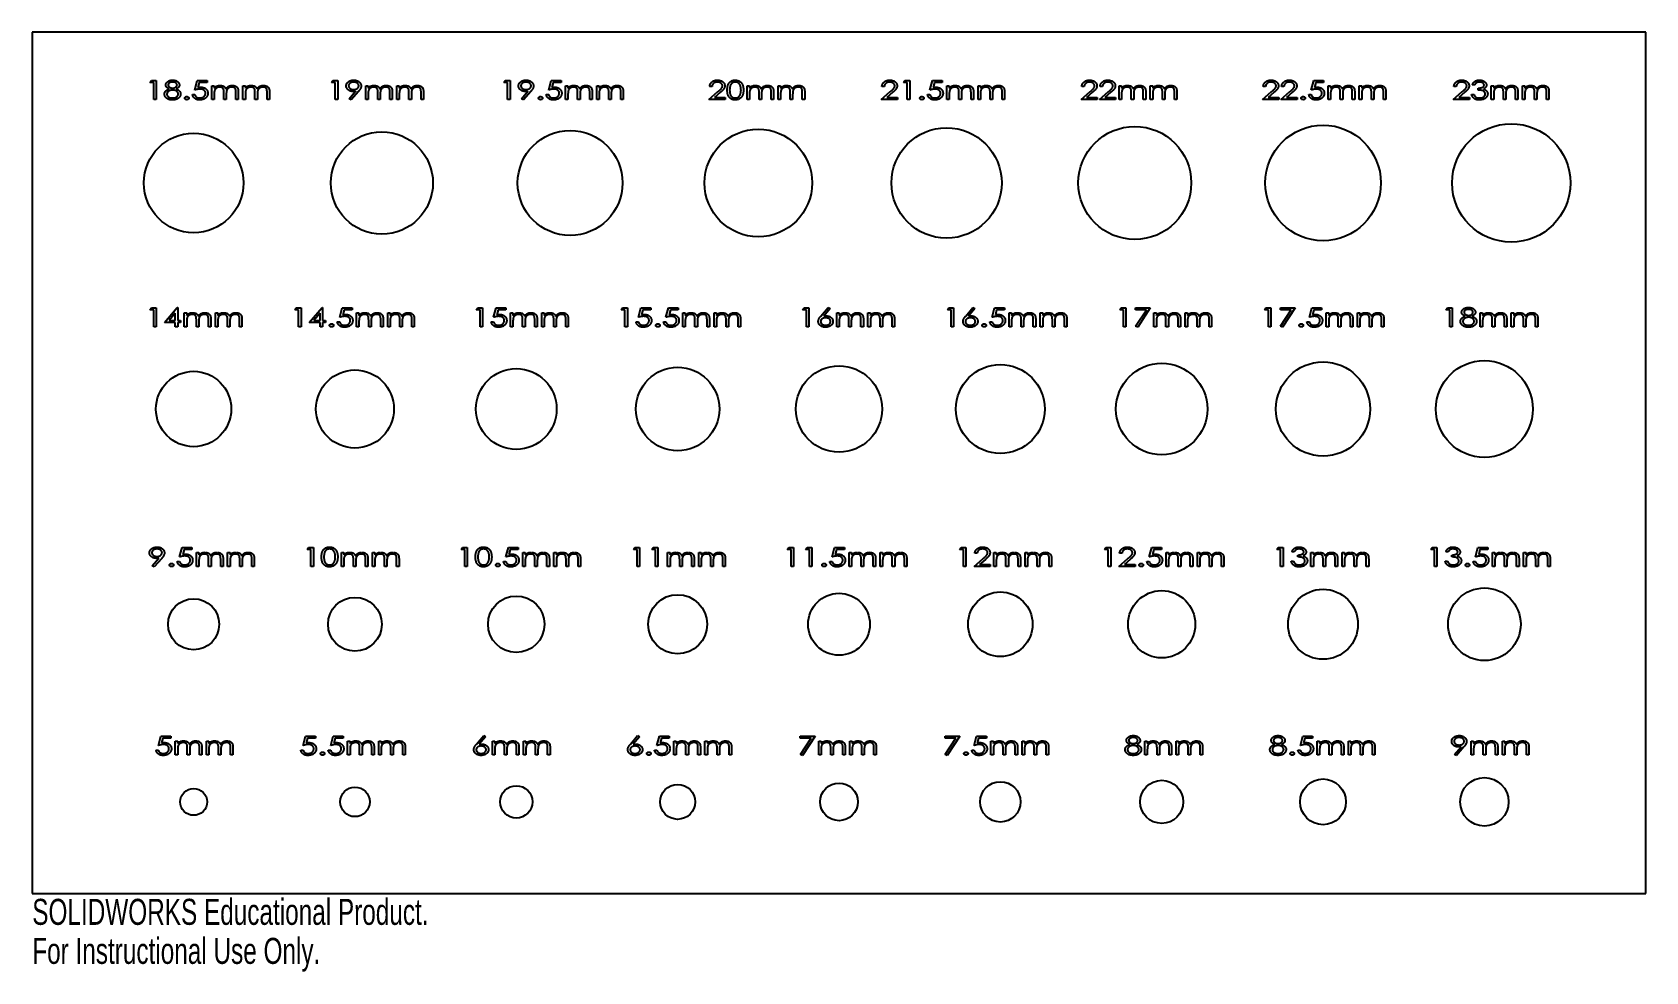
# Model space of a CAD drawing. Header units: millimetres. Extents: x 0 to 300, y -15 to 160.
import ezdxf

# ---------------------------------------------------------------- set-up
doc = ezdxf.new("R2010")
doc.units = ezdxf.units.MM
doc.styles.add('SLDTEXTSTYLE0', font='TXT', dxfattribs={"width": 0.7})

msp = doc.modelspace()

# ---------------------------------------------------------------- texts
at = {"color": 7, "linetype": 'Continuous', "char_height": 4.8336, "attachment_point": 1, "style": 'SLDTEXTSTYLE0'}
for s, insert in [('SOLIDWORKS Educational Product.', (0, -1.02)), ('For Instructional Use Only.', (0, -8.27))]:
    msp.add_mtext(s, dxfattribs=dict(at, insert=insert))

# ---------------------------------------------------------------- linework, layer by layer
at = {"color": 7, "linetype": 'Continuous', "lineweight": 25}
for p, q in [((300, 160), (0, 160)), ((0, 160), (0, 0)), ((300, 0), (300, 160)), ((21.89, 150.66), (22.16, 151.02)), ((22.61, 150.66), (21.89, 150.66)), ((22.16, 151.02), (23.06, 151.02)), ((22.61, 147.52), (22.61, 150.66)), ((23.06, 151.02), (23.06, 147.52)), ((30.24, 149.27), (30.69, 151.02)), ((30.69, 151.02), (32.53, 151.02)), ((31.05, 150.66), (30.81, 149.73)), ((32.53, 150.66), (31.05, 150.66)), ((32.53, 151.02), (32.53, 150.66)), ((33.38, 150.08), (33.83, 150.08)), ((33.38, 147.52), (33.38, 150.08)), ((33.83, 150.08), (33.83, 149.63)), ((39.17, 150.08), (39.62, 150.08)), ((39.17, 147.52), (39.17, 150.08)), ((39.62, 150.08), (39.62, 149.63)), ((55.63, 150.66), (55.91, 151.02)), ((56.35, 150.66), (55.63, 150.66)), ((55.91, 151.02), (56.8, 151.02)), ((56.35, 147.52), (56.35, 150.66)), ((56.8, 151.02), (56.8, 147.52)), ((62.01, 150.08), (62.46, 150.08)), ((62.01, 147.52), (62.01, 150.08)), ((62.46, 150.08), (62.46, 149.63)), ((67.8, 150.08), (68.24, 150.08)), ((67.8, 147.52), (67.8, 150.08)), ((68.24, 150.08), (68.24, 149.63)), ((87.67, 150.66), (87.95, 151.02)), ((88.39, 150.66), (87.67, 150.66)), ((87.95, 151.02), (88.84, 151.02)), ((88.39, 147.52), (88.39, 150.66)), ((88.84, 151.02), (88.84, 147.52)), ((96.02, 149.27), (96.47, 151.02)), ((96.47, 151.02), (98.31, 151.02)), ((96.83, 150.66), (96.6, 149.73)), ((98.31, 150.66), (96.83, 150.66)), ((98.31, 151.02), (98.31, 150.66)), ((99.16, 150.08), (99.61, 150.08)), ((99.16, 147.52), (99.16, 150.08)), ((99.61, 150.08), (99.61, 149.63)), ((104.95, 150.08), (105.4, 150.08)), ((104.95, 147.52), (104.95, 150.08)), ((105.4, 150.08), (105.4, 149.63)), ((132.9, 150.08), (133.35, 150.08)), ((132.9, 147.52), (132.9, 150.08)), ((133.35, 150.08), (133.35, 149.63)), ((138.69, 150.08), (139.14, 150.08)), ((138.69, 147.52), (138.69, 150.08)), ((139.14, 150.08), (139.14, 149.63)), ((161.98, 150.66), (162.25, 151.02)), ((162.7, 150.66), (161.98, 150.66)), ((162.25, 151.02), (163.15, 151.02)), ((162.7, 147.52), (162.7, 150.66)), ((163.15, 151.02), (163.15, 147.52)), ((166.92, 149.27), (167.37, 151.02)), ((167.37, 151.02), (169.21, 151.02)), ((167.73, 150.66), (167.49, 149.73)), ((169.21, 150.66), (167.73, 150.66)), ((169.21, 151.02), (169.21, 150.66)), ((170.06, 150.08), (170.51, 150.08)), ((170.06, 147.52), (170.06, 150.08)), ((170.51, 150.08), (170.51, 149.63)), ((175.85, 150.08), (176.3, 150.08)), ((175.85, 147.52), (175.85, 150.08)), ((176.3, 150.08), (176.3, 149.63)), ((202.1, 150.08), (202.55, 150.08)), ((202.1, 147.52), (202.1, 150.08)), ((202.55, 150.08), (202.55, 149.63)), ((207.88, 150.08), (208.33, 150.08)), ((207.88, 147.52), (207.88, 150.08)), ((208.33, 150.08), (208.33, 149.63)), ((237.81, 149.27), (238.26, 151.02)), ((238.26, 151.02), (240.1, 151.02)), ((238.63, 150.66), (238.39, 149.73)), ((240.1, 150.66), (238.63, 150.66)), ((240.1, 151.02), (240.1, 150.66)), ((240.96, 150.08), (241.4, 150.08)), ((240.96, 147.52), (240.96, 150.08)), ((241.4, 150.08), (241.4, 149.63)), ((246.74, 150.08), (247.19, 150.08)), ((246.74, 147.52), (246.74, 150.08)), ((247.19, 150.08), (247.19, 149.63)), ((268.19, 150.21), (267.74, 150.21)), ((271.29, 150.08), (271.74, 150.08)), ((271.29, 147.52), (271.29, 150.08)), ((271.74, 150.08), (271.74, 149.63)), ((277.08, 150.08), (277.53, 150.08)), ((277.08, 147.52), (277.08, 150.08)), ((277.53, 150.08), (277.53, 149.63)), ((23.06, 147.52), (22.61, 147.52)), ((29.79, 148.42), (30.24, 148.42)), ((33.83, 147.52), (33.38, 147.52)), ((33.83, 148.6), (33.83, 147.52)), ((35.62, 147.52), (35.62, 148.82)), ((36.07, 147.52), (35.62, 147.52)), ((36.07, 148.51), (36.07, 147.52)), ((37.87, 147.52), (37.87, 148.91)), ((38.31, 147.52), (37.87, 147.52)), ((38.31, 148.9), (38.31, 147.52)), ((39.62, 147.52), (39.17, 147.52)), ((39.62, 148.6), (39.62, 147.52)), ((41.41, 147.52), (41.41, 148.82)), ((41.86, 147.52), (41.41, 147.52)), ((41.86, 148.51), (41.86, 147.52)), ((43.65, 147.52), (43.65, 148.91)), ((44.1, 147.52), (43.65, 147.52)), ((44.1, 148.9), (44.1, 147.52)), ((56.8, 147.52), (56.35, 147.52)), ((58.9, 147.63), (60.13, 149.04)), ((59.27, 147.43), (58.9, 147.63)), ((60.64, 149.01), (59.27, 147.43)), ((62.46, 147.52), (62.01, 147.52)), ((62.46, 148.6), (62.46, 147.52)), ((64.25, 147.52), (64.25, 148.82)), ((64.7, 147.52), (64.25, 147.52)), ((64.7, 148.51), (64.7, 147.52)), ((66.49, 147.52), (66.49, 148.91)), ((66.94, 147.52), (66.49, 147.52)), ((66.94, 148.9), (66.94, 147.52)), ((68.24, 147.52), (67.8, 147.52)), ((68.24, 148.6), (68.24, 147.52)), ((70.04, 147.52), (70.04, 148.82)), ((70.49, 147.52), (70.04, 147.52)), ((70.49, 148.51), (70.49, 147.52)), ((72.28, 147.52), (72.28, 148.91)), ((72.73, 147.52), (72.28, 147.52)), ((72.73, 148.9), (72.73, 147.52)), ((88.84, 147.52), (88.39, 147.52)), ((90.94, 147.63), (92.16, 149.04)), ((91.31, 147.43), (90.94, 147.63)), ((92.68, 149.01), (91.31, 147.43)), ((95.57, 148.42), (96.02, 148.42)), ((99.61, 147.52), (99.16, 147.52)), ((99.61, 148.6), (99.61, 147.52)), ((101.4, 147.52), (101.4, 148.82)), ((101.85, 147.52), (101.4, 147.52)), ((101.85, 148.51), (101.85, 147.52)), ((103.65, 147.52), (103.65, 148.91)), ((104.1, 147.52), (103.65, 147.52)), ((104.1, 148.9), (104.1, 147.52)), ((105.4, 147.52), (104.95, 147.52)), ((105.4, 148.6), (105.4, 147.52)), ((107.19, 147.52), (107.19, 148.82)), ((107.64, 147.52), (107.19, 147.52)), ((107.64, 148.51), (107.64, 147.52)), ((109.44, 147.52), (109.44, 148.91)), ((109.88, 147.52), (109.44, 147.52)), ((109.88, 148.9), (109.88, 147.52)), ((125.81, 147.52), (127.5, 148.97)), ((128.82, 147.52), (125.81, 147.52)), ((126.4, 149.94), (125.95, 149.94)), ((127.91, 148.79), (126.84, 147.88)), ((126.84, 147.88), (128.82, 147.88)), ((128.82, 147.88), (128.82, 147.52)), ((133.35, 147.52), (132.9, 147.52)), ((133.35, 148.6), (133.35, 147.52)), ((135.15, 147.52), (135.15, 148.82)), ((135.6, 147.52), (135.15, 147.52)), ((135.6, 148.51), (135.6, 147.52)), ((137.39, 147.52), (137.39, 148.91)), ((137.84, 147.52), (137.39, 147.52)), ((137.84, 148.9), (137.84, 147.52)), ((139.14, 147.52), (138.69, 147.52)), ((139.14, 148.6), (139.14, 147.52)), ((140.94, 147.52), (140.94, 148.82)), ((141.38, 147.52), (140.94, 147.52)), ((141.38, 148.51), (141.38, 147.52)), ((143.18, 147.52), (143.18, 148.91)), ((143.63, 147.52), (143.18, 147.52)), ((143.63, 148.9), (143.63, 147.52)), ((157.85, 147.52), (159.54, 148.97)), ((160.86, 147.52), (157.85, 147.52)), ((158.44, 149.94), (157.99, 149.94)), ((159.95, 148.79), (158.88, 147.88)), ((158.88, 147.88), (160.86, 147.88)), ((160.86, 147.88), (160.86, 147.52)), ((163.15, 147.52), (162.7, 147.52)), ((166.47, 148.42), (166.92, 148.42)), ((170.51, 147.52), (170.06, 147.52)), ((170.51, 148.6), (170.51, 147.52)), ((172.3, 147.52), (172.3, 148.82)), ((172.75, 147.52), (172.3, 147.52)), ((172.75, 148.51), (172.75, 147.52)), ((174.55, 147.52), (174.55, 148.91)), ((174.99, 147.52), (174.55, 147.52)), ((174.99, 148.9), (174.99, 147.52)), ((176.3, 147.52), (175.85, 147.52)), ((176.3, 148.6), (176.3, 147.52)), ((178.09, 147.52), (178.09, 148.82)), ((178.54, 147.52), (178.09, 147.52)), ((178.54, 148.51), (178.54, 147.52)), ((180.33, 147.52), (180.33, 148.91)), ((180.78, 147.52), (180.33, 147.52)), ((180.78, 148.9), (180.78, 147.52)), ((195.01, 147.52), (196.7, 148.97)), ((198.01, 147.52), (195.01, 147.52)), ((195.59, 149.94), (195.14, 149.94)), ((197.1, 148.79), (196.03, 147.88)), ((196.03, 147.88), (198.01, 147.88)), ((198.01, 147.88), (198.01, 147.52)), ((198.42, 147.52), (200.11, 148.97)), ((201.42, 147.52), (198.42, 147.52)), ((199, 149.94), (198.55, 149.94)), ((200.51, 148.79), (199.44, 147.88)), ((199.44, 147.88), (201.42, 147.88)), ((201.42, 147.88), (201.42, 147.52)), ((202.55, 147.52), (202.1, 147.52)), ((202.55, 148.6), (202.55, 147.52)), ((204.34, 147.52), (204.34, 148.82)), ((204.79, 147.52), (204.34, 147.52)), ((204.79, 148.51), (204.79, 147.52)), ((206.58, 147.52), (206.58, 148.91)), ((207.03, 147.52), (206.58, 147.52)), ((207.03, 148.9), (207.03, 147.52)), ((208.33, 147.52), (207.88, 147.52)), ((208.33, 148.6), (208.33, 147.52)), ((210.13, 147.52), (210.13, 148.82)), ((210.58, 147.52), (210.13, 147.52)), ((210.58, 148.51), (210.58, 147.52)), ((212.37, 147.52), (212.37, 148.91)), ((212.82, 147.52), (212.37, 147.52)), ((212.82, 148.9), (212.82, 147.52)), ((228.75, 147.52), (230.44, 148.97)), ((231.76, 147.52), (228.75, 147.52)), ((229.33, 149.94), (228.88, 149.94)), ((230.84, 148.79), (229.78, 147.88)), ((229.78, 147.88), (231.76, 147.88)), ((231.76, 147.88), (231.76, 147.52)), ((232.16, 147.52), (233.85, 148.97)), ((235.17, 147.52), (232.16, 147.52)), ((232.74, 149.94), (232.3, 149.94)), ((234.25, 148.79), (233.19, 147.88)), ((233.19, 147.88), (235.17, 147.88)), ((235.17, 147.88), (235.17, 147.52)), ((237.37, 148.42), (237.81, 148.42)), ((241.4, 147.52), (240.96, 147.52)), ((241.4, 148.6), (241.4, 147.52)), ((243.2, 147.52), (243.2, 148.82)), ((243.65, 147.52), (243.2, 147.52)), ((243.65, 148.51), (243.65, 147.52)), ((245.44, 147.52), (245.44, 148.91)), ((245.89, 147.52), (245.44, 147.52)), ((245.89, 148.9), (245.89, 147.52)), ((247.19, 147.52), (246.74, 147.52)), ((247.19, 148.6), (247.19, 147.52)), ((248.99, 147.52), (248.99, 148.82)), ((249.44, 147.52), (248.99, 147.52)), ((249.44, 148.51), (249.44, 147.52)), ((251.23, 147.52), (251.23, 148.91)), ((251.68, 147.52), (251.23, 147.52)), ((251.68, 148.9), (251.68, 147.52)), ((264.2, 147.52), (265.89, 148.97)), ((267.21, 147.52), (264.2, 147.52)), ((264.78, 149.94), (264.33, 149.94)), ((266.29, 148.79), (265.22, 147.88)), ((265.22, 147.88), (267.21, 147.88)), ((267.21, 147.88), (267.21, 147.52)), ((267.61, 148.46), (268.06, 148.46)), ((268.87, 149.27), (268.87, 149.63)), ((271.74, 147.52), (271.29, 147.52)), ((271.74, 148.6), (271.74, 147.52)), ((273.53, 147.52), (273.53, 148.82)), ((273.98, 147.52), (273.53, 147.52)), ((273.98, 148.51), (273.98, 147.52)), ((275.78, 147.52), (275.78, 148.91)), ((276.22, 147.52), (275.78, 147.52)), ((276.22, 148.9), (276.22, 147.52)), ((277.53, 147.52), (277.08, 147.52)), ((277.53, 148.6), (277.53, 147.52)), ((279.32, 147.52), (279.32, 148.82)), ((279.77, 147.52), (279.32, 147.52)), ((279.77, 148.51), (279.77, 147.52)), ((281.56, 147.52), (281.56, 148.91)), ((282.01, 147.52), (281.56, 147.52)), ((282.01, 148.9), (282.01, 147.52)), ((21.89, 108.43), (22.16, 108.79)), ((22.61, 108.43), (21.89, 108.43)), ((22.16, 108.79), (23.06, 108.79)), ((22.61, 105.29), (22.61, 108.43)), ((23.06, 108.79), (23.06, 105.29)), ((24.58, 106.1), (26.96, 108.88)), ((26.96, 108.88), (27.05, 108.88)), ((27.05, 108.88), (27.05, 106.46)), ((48.81, 108.43), (49.09, 108.79)), ((49.53, 108.43), (48.81, 108.43)), ((49.09, 108.79), (49.98, 108.79)), ((49.53, 105.29), (49.53, 108.43)), ((49.98, 108.79), (49.98, 105.29)), ((51.51, 106.1), (53.88, 108.88)), ((53.88, 108.88), (53.97, 108.88)), ((53.97, 108.88), (53.97, 106.46)), ((57.16, 107.04), (57.61, 108.79)), ((57.61, 108.79), (59.45, 108.79)), ((57.97, 108.43), (57.74, 107.5)), ((59.45, 108.43), (57.97, 108.43)), ((59.45, 108.79), (59.45, 108.43)), ((82.56, 108.43), (82.83, 108.79)), ((83.28, 108.43), (82.56, 108.43)), ((82.83, 108.79), (83.72, 108.79)), ((83.28, 105.29), (83.28, 108.43)), ((83.72, 108.79), (83.72, 105.29)), ((85.79, 107.04), (86.24, 108.79)), ((86.24, 108.79), (88.08, 108.79)), ((86.6, 108.43), (86.36, 107.5)), ((88.08, 108.43), (86.6, 108.43)), ((88.08, 108.79), (88.08, 108.43)), ((109.48, 108.43), (109.75, 108.79)), ((110.2, 108.43), (109.48, 108.43)), ((109.75, 108.79), (110.65, 108.79)), ((110.2, 105.29), (110.2, 108.43)), ((110.65, 108.79), (110.65, 105.29)), ((112.71, 107.04), (113.16, 108.79)), ((113.16, 108.79), (115, 108.79)), ((113.53, 108.43), (113.29, 107.5)), ((115, 108.43), (113.53, 108.43)), ((115, 108.79), (115, 108.43)), ((117.83, 107.04), (118.28, 108.79)), ((118.28, 108.79), (120.12, 108.79)), ((118.64, 108.43), (118.4, 107.5)), ((120.12, 108.43), (118.64, 108.43)), ((120.12, 108.79), (120.12, 108.43)), ((143.22, 108.43), (143.5, 108.79)), ((143.94, 108.43), (143.22, 108.43)), ((143.5, 108.79), (144.39, 108.79)), ((143.94, 105.29), (143.94, 108.43)), ((144.39, 108.79), (144.39, 105.29)), ((146.64, 107.28), (147.98, 108.88)), ((148.34, 108.67), (147.16, 107.26)), ((147.98, 108.88), (148.34, 108.67)), ((170.15, 108.43), (170.42, 108.79)), ((170.87, 108.43), (170.15, 108.43)), ((170.42, 108.79), (171.31, 108.79)), ((170.87, 105.29), (170.87, 108.43)), ((171.31, 108.79), (171.31, 105.29)), ((173.57, 107.28), (174.9, 108.88)), ((175.27, 108.67), (174.09, 107.26)), ((174.9, 108.88), (175.27, 108.67)), ((178.49, 107.04), (178.94, 108.79)), ((178.94, 108.79), (180.78, 108.79)), ((179.31, 108.43), (179.07, 107.5)), ((180.78, 108.43), (179.31, 108.43)), ((180.78, 108.79), (180.78, 108.43)), ((202.19, 108.43), (202.46, 108.79)), ((202.9, 108.43), (202.19, 108.43)), ((202.46, 108.79), (203.35, 108.79)), ((202.9, 105.29), (202.9, 108.43)), ((203.35, 108.79), (203.35, 105.29)), ((205.15, 108.79), (207.88, 108.79)), ((205.15, 108.43), (205.15, 108.79)), ((207.15, 108.43), (205.15, 108.43)), ((205.16, 105.37), (207.15, 108.43)), ((207.88, 108.79), (205.55, 105.2)), ((229.11, 108.43), (229.38, 108.79)), ((229.83, 108.43), (229.11, 108.43)), ((229.38, 108.79), (230.28, 108.79)), ((229.83, 105.29), (229.83, 108.43)), ((230.28, 108.79), (230.28, 105.29)), ((232.07, 108.79), (234.81, 108.79)), ((232.07, 108.43), (232.07, 108.79)), ((234.07, 108.43), (232.07, 108.43)), ((232.08, 105.37), (234.07, 108.43)), ((234.81, 108.79), (232.47, 105.2)), ((237.46, 107.04), (237.9, 108.79)), ((237.9, 108.79), (239.74, 108.79)), ((238.27, 108.43), (238.03, 107.5)), ((239.74, 108.43), (238.27, 108.43)), ((239.74, 108.79), (239.74, 108.43)), ((262.85, 108.43), (263.13, 108.79)), ((263.57, 108.43), (262.85, 108.43)), ((263.13, 108.79), (264.02, 108.79)), ((263.57, 105.29), (263.57, 108.43)), ((264.02, 108.79), (264.02, 105.29)), ((23.06, 105.29), (22.61, 105.29)), ((26.6, 106.1), (24.58, 106.1)), ((26.6, 107.83), (25.43, 106.46)), ((25.43, 106.46), (26.6, 106.46)), ((26.6, 106.46), (26.6, 107.83)), ((26.6, 105.29), (26.6, 106.1)), ((27.05, 105.29), (26.6, 105.29)), ((27.05, 106.46), (27.59, 106.46)), ((27.05, 106.1), (27.05, 105.29)), ((27.59, 106.1), (27.05, 106.1)), ((27.59, 106.46), (27.59, 106.1)), ((28.26, 107.85), (28.71, 107.85)), ((28.26, 105.29), (28.26, 107.85)), ((28.71, 105.29), (28.26, 105.29)), ((28.71, 107.85), (28.71, 107.4)), ((28.71, 106.37), (28.71, 105.29)), ((30.51, 105.29), (30.51, 106.59)), ((30.96, 105.29), (30.51, 105.29)), ((30.96, 106.29), (30.96, 105.29)), ((32.75, 105.29), (32.75, 106.68)), ((33.2, 105.29), (32.75, 105.29)), ((33.2, 106.68), (33.2, 105.29)), ((34.05, 107.85), (34.5, 107.85)), ((34.05, 105.29), (34.05, 107.85)), ((34.5, 105.29), (34.05, 105.29)), ((34.5, 107.85), (34.5, 107.4)), ((34.5, 106.37), (34.5, 105.29)), ((36.3, 105.29), (36.3, 106.59)), ((36.74, 105.29), (36.3, 105.29)), ((36.74, 106.29), (36.74, 105.29)), ((38.54, 105.29), (38.54, 106.68)), ((38.99, 105.29), (38.54, 105.29)), ((38.99, 106.68), (38.99, 105.29)), ((49.98, 105.29), (49.53, 105.29)), ((53.53, 106.1), (51.51, 106.1)), ((53.53, 107.83), (52.35, 106.46)), ((52.35, 106.46), (53.53, 106.46)), ((53.53, 106.46), (53.53, 107.83)), ((53.53, 105.29), (53.53, 106.1)), ((53.97, 105.29), (53.53, 105.29)), ((53.97, 106.46), (54.51, 106.46)), ((53.97, 106.1), (53.97, 105.29)), ((54.51, 106.1), (53.97, 106.1)), ((54.51, 106.46), (54.51, 106.1)), ((56.71, 106.19), (57.16, 106.19)), ((60.3, 107.85), (60.75, 107.85)), ((60.3, 105.29), (60.3, 107.85)), ((60.75, 105.29), (60.3, 105.29)), ((60.75, 107.85), (60.75, 107.4)), ((60.75, 106.37), (60.75, 105.29)), ((62.55, 105.29), (62.55, 106.59)), ((62.99, 105.29), (62.55, 105.29)), ((62.99, 106.29), (62.99, 105.29)), ((64.79, 105.29), (64.79, 106.68)), ((65.24, 105.29), (64.79, 105.29)), ((65.24, 106.68), (65.24, 105.29)), ((66.09, 107.85), (66.54, 107.85)), ((66.09, 105.29), (66.09, 107.85)), ((66.54, 105.29), (66.09, 105.29)), ((66.54, 107.85), (66.54, 107.4)), ((66.54, 106.37), (66.54, 105.29)), ((68.33, 105.29), (68.33, 106.59)), ((68.78, 105.29), (68.33, 105.29)), ((68.78, 106.29), (68.78, 105.29)), ((70.58, 105.29), (70.58, 106.68)), ((71.03, 105.29), (70.58, 105.29)), ((71.03, 106.68), (71.03, 105.29)), ((83.72, 105.29), (83.28, 105.29)), ((85.34, 106.19), (85.79, 106.19)), ((88.93, 107.85), (89.38, 107.85)), ((88.93, 105.29), (88.93, 107.85)), ((89.38, 105.29), (88.93, 105.29)), ((89.38, 107.85), (89.38, 107.4)), ((89.38, 106.37), (89.38, 105.29)), ((91.17, 105.29), (91.17, 106.59)), ((91.62, 105.29), (91.17, 105.29)), ((91.62, 106.29), (91.62, 105.29)), ((93.42, 105.29), (93.42, 106.68)), ((93.87, 105.29), (93.42, 105.29)), ((93.87, 106.68), (93.87, 105.29)), ((94.72, 107.85), (95.17, 107.85)), ((94.72, 105.29), (94.72, 107.85)), ((95.17, 105.29), (94.72, 105.29)), ((95.17, 107.85), (95.17, 107.4)), ((95.17, 106.37), (95.17, 105.29)), ((96.96, 105.29), (96.96, 106.59)), ((97.41, 105.29), (96.96, 105.29)), ((97.41, 106.29), (97.41, 105.29)), ((99.21, 105.29), (99.21, 106.68)), ((99.65, 105.29), (99.21, 105.29)), ((99.65, 106.68), (99.65, 105.29)), ((110.65, 105.29), (110.2, 105.29)), ((112.26, 106.19), (112.71, 106.19)), ((117.38, 106.19), (117.83, 106.19)), ((120.97, 107.85), (121.42, 107.85)), ((120.97, 105.29), (120.97, 107.85)), ((121.42, 105.29), (120.97, 105.29)), ((121.42, 107.85), (121.42, 107.4)), ((121.42, 106.37), (121.42, 105.29)), ((123.21, 105.29), (123.21, 106.59)), ((123.66, 105.29), (123.21, 105.29)), ((123.66, 106.29), (123.66, 105.29)), ((125.46, 105.29), (125.46, 106.68)), ((125.9, 105.29), (125.46, 105.29)), ((125.9, 106.68), (125.9, 105.29)), ((126.76, 107.85), (127.21, 107.85)), ((126.76, 105.29), (126.76, 107.85)), ((127.21, 105.29), (126.76, 105.29)), ((127.21, 107.85), (127.21, 107.4)), ((127.21, 106.37), (127.21, 105.29)), ((129, 105.29), (129, 106.59)), ((129.45, 105.29), (129, 105.29)), ((129.45, 106.29), (129.45, 105.29)), ((131.24, 105.29), (131.24, 106.68)), ((131.69, 105.29), (131.24, 105.29)), ((131.69, 106.68), (131.69, 105.29)), ((144.39, 105.29), (143.94, 105.29)), ((149.6, 107.85), (150.05, 107.85)), ((149.6, 105.29), (149.6, 107.85)), ((150.05, 105.29), (149.6, 105.29)), ((150.05, 107.85), (150.05, 107.4)), ((150.05, 106.37), (150.05, 105.29)), ((151.84, 105.29), (151.84, 106.59)), ((152.29, 105.29), (151.84, 105.29)), ((152.29, 106.29), (152.29, 105.29)), ((154.08, 105.29), (154.08, 106.68)), ((154.53, 105.29), (154.08, 105.29)), ((154.53, 106.68), (154.53, 105.29)), ((155.38, 107.85), (155.83, 107.85)), ((155.38, 105.29), (155.38, 107.85)), ((155.83, 105.29), (155.38, 105.29)), ((155.83, 107.85), (155.83, 107.4)), ((155.83, 106.37), (155.83, 105.29)), ((157.63, 105.29), (157.63, 106.59)), ((158.08, 105.29), (157.63, 105.29)), ((158.08, 106.29), (158.08, 105.29)), ((159.87, 105.29), (159.87, 106.68)), ((160.32, 105.29), (159.87, 105.29)), ((160.32, 106.68), (160.32, 105.29)), ((171.31, 105.29), (170.87, 105.29)), ((178.05, 106.19), (178.49, 106.19)), ((181.63, 107.85), (182.08, 107.85)), ((181.63, 105.29), (181.63, 107.85)), ((182.08, 105.29), (181.63, 105.29)), ((182.08, 107.85), (182.08, 107.4)), ((182.08, 106.37), (182.08, 105.29)), ((183.88, 105.29), (183.88, 106.59)), ((184.33, 105.29), (183.88, 105.29)), ((184.33, 106.29), (184.33, 105.29)), ((186.12, 105.29), (186.12, 106.68)), ((186.57, 105.29), (186.12, 105.29)), ((186.57, 106.68), (186.57, 105.29)), ((187.42, 107.85), (187.87, 107.85)), ((187.42, 105.29), (187.42, 107.85)), ((187.87, 105.29), (187.42, 105.29)), ((187.87, 107.85), (187.87, 107.4)), ((187.87, 106.37), (187.87, 105.29)), ((189.67, 105.29), (189.67, 106.59)), ((190.12, 105.29), (189.67, 105.29)), ((190.12, 106.29), (190.12, 105.29)), ((191.91, 105.29), (191.91, 106.68)), ((192.36, 105.29), (191.91, 105.29)), ((192.36, 106.68), (192.36, 105.29)), ((203.35, 105.29), (202.9, 105.29)), ((205.55, 105.2), (205.16, 105.37)), ((208.56, 107.85), (209.01, 107.85)), ((208.56, 105.29), (208.56, 107.85)), ((209.01, 105.29), (208.56, 105.29)), ((209.01, 107.85), (209.01, 107.4)), ((209.01, 106.37), (209.01, 105.29)), ((210.8, 105.29), (210.8, 106.59)), ((211.25, 105.29), (210.8, 105.29)), ((211.25, 106.29), (211.25, 105.29)), ((213.05, 105.29), (213.05, 106.68)), ((213.49, 105.29), (213.05, 105.29)), ((213.49, 106.68), (213.49, 105.29)), ((214.35, 107.85), (214.8, 107.85)), ((214.35, 105.29), (214.35, 107.85)), ((214.8, 105.29), (214.35, 105.29)), ((214.8, 107.85), (214.8, 107.4)), ((214.8, 106.37), (214.8, 105.29)), ((216.59, 105.29), (216.59, 106.59)), ((217.04, 105.29), (216.59, 105.29)), ((217.04, 106.29), (217.04, 105.29)), ((218.83, 105.29), (218.83, 106.68)), ((219.28, 105.29), (218.83, 105.29)), ((219.28, 106.68), (219.28, 105.29)), ((230.28, 105.29), (229.83, 105.29)), ((232.47, 105.2), (232.08, 105.37)), ((237.01, 106.19), (237.46, 106.19)), ((240.6, 107.85), (241.05, 107.85)), ((240.6, 105.29), (240.6, 107.85)), ((241.05, 105.29), (240.6, 105.29)), ((241.05, 107.85), (241.05, 107.4)), ((241.05, 106.37), (241.05, 105.29)), ((242.84, 105.29), (242.84, 106.59)), ((243.29, 105.29), (242.84, 105.29)), ((243.29, 106.29), (243.29, 105.29)), ((245.08, 105.29), (245.08, 106.68)), ((245.53, 105.29), (245.08, 105.29)), ((245.53, 106.68), (245.53, 105.29)), ((246.38, 107.85), (246.83, 107.85)), ((246.38, 105.29), (246.38, 107.85)), ((246.83, 105.29), (246.38, 105.29)), ((246.83, 107.85), (246.83, 107.4)), ((246.83, 106.37), (246.83, 105.29)), ((248.63, 105.29), (248.63, 106.59)), ((249.08, 105.29), (248.63, 105.29)), ((249.08, 106.29), (249.08, 105.29)), ((250.87, 105.29), (250.87, 106.68)), ((251.32, 105.29), (250.87, 105.29)), ((251.32, 106.68), (251.32, 105.29)), ((264.02, 105.29), (263.57, 105.29)), ((269.22, 107.85), (269.67, 107.85)), ((269.22, 105.29), (269.22, 107.85)), ((269.67, 105.29), (269.22, 105.29)), ((269.67, 107.85), (269.67, 107.4)), ((269.67, 106.37), (269.67, 105.29)), ((271.47, 105.29), (271.47, 106.59)), ((271.92, 105.29), (271.47, 105.29)), ((271.92, 106.29), (271.92, 105.29)), ((273.71, 105.29), (273.71, 106.68)), ((274.16, 105.29), (273.71, 105.29)), ((274.16, 106.68), (274.16, 105.29)), ((275.01, 107.85), (275.46, 107.85)), ((275.01, 105.29), (275.01, 107.85)), ((275.46, 105.29), (275.01, 105.29)), ((275.46, 107.85), (275.46, 107.4)), ((275.46, 106.37), (275.46, 105.29)), ((277.26, 105.29), (277.26, 106.59)), ((277.71, 105.29), (277.26, 105.29)), ((277.71, 106.29), (277.71, 105.29)), ((279.5, 105.29), (279.5, 106.68)), ((279.95, 105.29), (279.5, 105.29)), ((279.95, 106.68), (279.95, 105.29)), ((27.4, 62.51), (27.85, 64.26)), ((27.85, 64.26), (29.69, 64.26)), ((28.22, 63.9), (27.98, 62.98)), ((29.69, 63.9), (28.22, 63.9)), ((29.69, 64.26), (29.69, 63.9)), ((30.54, 63.32), (30.99, 63.32)), ((30.54, 60.76), (30.54, 63.32)), ((30.99, 63.32), (30.99, 62.88)), ((36.33, 63.32), (36.78, 63.32)), ((36.33, 60.76), (36.33, 63.32)), ((36.78, 63.32), (36.78, 62.88)), ((51.09, 63.9), (51.37, 64.26)), ((51.81, 63.9), (51.09, 63.9)), ((51.37, 64.26), (52.26, 64.26)), ((51.81, 60.76), (51.81, 63.9)), ((52.26, 64.26), (52.26, 60.76)), ((57.47, 63.32), (57.91, 63.32)), ((57.47, 60.76), (57.47, 63.32)), ((57.91, 63.32), (57.91, 62.88)), ((63.25, 63.32), (63.7, 63.32)), ((63.25, 60.76), (63.25, 63.32)), ((63.7, 63.32), (63.7, 62.88)), ((79.72, 63.9), (80, 64.26)), ((80.44, 63.9), (79.72, 63.9)), ((80, 64.26), (80.89, 64.26)), ((80.44, 60.76), (80.44, 63.9)), ((80.89, 64.26), (80.89, 60.76)), ((88.07, 62.51), (88.52, 64.26)), ((88.52, 64.26), (90.36, 64.26)), ((88.88, 63.9), (88.64, 62.98)), ((90.36, 63.9), (88.88, 63.9)), ((90.36, 64.26), (90.36, 63.9)), ((91.21, 63.32), (91.66, 63.32)), ((91.21, 60.76), (91.21, 63.32)), ((91.66, 63.32), (91.66, 62.88)), ((97, 63.32), (97.45, 63.32)), ((97, 60.76), (97, 63.32)), ((97.45, 63.32), (97.45, 62.88)), ((111.76, 63.9), (112.03, 64.26)), ((112.48, 63.9), (111.76, 63.9)), ((112.03, 64.26), (112.93, 64.26)), ((112.48, 60.76), (112.48, 63.9)), ((112.93, 64.26), (112.93, 60.76)), ((115.17, 63.9), (115.44, 64.26)), ((115.89, 63.9), (115.17, 63.9)), ((115.44, 64.26), (116.34, 64.26)), ((115.89, 60.76), (115.89, 63.9)), ((116.34, 64.26), (116.34, 60.76)), ((118.13, 63.32), (118.58, 63.32)), ((118.13, 60.76), (118.13, 63.32)), ((118.58, 63.32), (118.58, 62.88)), ((123.92, 63.32), (124.37, 63.32)), ((123.92, 60.76), (123.92, 63.32)), ((124.37, 63.32), (124.37, 62.88)), ((140.39, 63.9), (140.66, 64.26)), ((141.11, 63.9), (140.39, 63.9)), ((140.66, 64.26), (141.56, 64.26)), ((141.11, 60.76), (141.11, 63.9)), ((141.56, 64.26), (141.56, 60.76)), ((143.8, 63.9), (144.07, 64.26)), ((144.52, 63.9), (143.8, 63.9)), ((144.07, 64.26), (144.97, 64.26)), ((144.52, 60.76), (144.52, 63.9)), ((144.97, 64.26), (144.97, 60.76)), ((148.74, 62.51), (149.18, 64.26)), ((149.18, 64.26), (151.02, 64.26)), ((149.55, 63.9), (149.31, 62.98)), ((151.02, 63.9), (149.55, 63.9)), ((151.02, 64.26), (151.02, 63.9)), ((151.88, 63.32), (152.32, 63.32)), ((151.88, 60.76), (151.88, 63.32)), ((152.32, 63.32), (152.32, 62.88)), ((157.66, 63.32), (158.11, 63.32)), ((157.66, 60.76), (157.66, 63.32)), ((158.11, 63.32), (158.11, 62.88)), ((172.43, 63.9), (172.7, 64.26)), ((173.15, 63.9), (172.43, 63.9)), ((172.7, 64.26), (173.59, 64.26)), ((173.15, 60.76), (173.15, 63.9)), ((173.59, 64.26), (173.59, 60.76)), ((175.7, 63.19), (175.25, 63.19)), ((178.8, 63.32), (179.25, 63.32)), ((178.8, 60.76), (178.8, 63.32)), ((179.25, 63.32), (179.25, 62.88)), ((184.59, 63.32), (185.04, 63.32)), ((184.59, 60.76), (184.59, 63.32)), ((185.04, 63.32), (185.04, 62.88)), ((199.35, 63.9), (199.62, 64.26)), ((200.07, 63.9), (199.35, 63.9)), ((199.62, 64.26), (200.52, 64.26)), ((200.07, 60.76), (200.07, 63.9)), ((200.52, 64.26), (200.52, 60.76)), ((202.63, 63.19), (202.18, 63.19)), ((207.7, 62.51), (208.15, 64.26)), ((208.15, 64.26), (209.99, 64.26)), ((208.51, 63.9), (208.27, 62.98)), ((209.99, 63.9), (208.51, 63.9)), ((209.99, 64.26), (209.99, 63.9)), ((210.84, 63.32), (211.29, 63.32)), ((210.84, 60.76), (210.84, 63.32)), ((211.29, 63.32), (211.29, 62.88)), ((216.63, 63.32), (217.07, 63.32)), ((216.63, 60.76), (216.63, 63.32)), ((217.07, 63.32), (217.07, 62.88)), ((231.39, 63.9), (231.66, 64.26)), ((232.11, 63.9), (231.39, 63.9)), ((231.66, 64.26), (232.56, 64.26)), ((232.11, 60.76), (232.11, 63.9)), ((232.56, 64.26), (232.56, 60.76)), ((234.66, 63.46), (234.22, 63.46)), ((237.76, 63.32), (238.21, 63.32)), ((237.76, 60.76), (237.76, 63.32)), ((238.21, 63.32), (238.21, 62.88)), ((243.55, 63.32), (244, 63.32)), ((243.55, 60.76), (243.55, 63.32)), ((244, 63.32), (244, 62.88)), ((260.02, 63.9), (260.29, 64.26)), ((260.74, 63.9), (260.02, 63.9)), ((260.29, 64.26), (261.18, 64.26)), ((260.74, 60.76), (260.74, 63.9)), ((261.18, 64.26), (261.18, 60.76)), ((263.29, 63.46), (262.84, 63.46)), ((268.36, 62.51), (268.81, 64.26)), ((268.81, 64.26), (270.65, 64.26)), ((269.18, 63.9), (268.94, 62.98)), ((270.65, 63.9), (269.18, 63.9)), ((270.65, 64.26), (270.65, 63.9)), ((271.5, 63.32), (271.95, 63.32)), ((271.5, 60.76), (271.5, 63.32)), ((271.95, 63.32), (271.95, 62.88)), ((277.29, 63.32), (277.74, 63.32)), ((277.29, 60.76), (277.29, 63.32)), ((277.74, 63.32), (277.74, 62.88)), ((22.32, 60.87), (23.55, 62.28)), ((22.69, 60.67), (22.32, 60.87)), ((24.06, 62.25), (22.69, 60.67)), ((26.95, 61.66), (27.4, 61.66)), ((30.99, 60.76), (30.54, 60.76)), ((30.99, 61.84), (30.99, 60.76)), ((32.79, 60.76), (32.79, 62.06)), ((33.24, 60.76), (32.79, 60.76)), ((33.24, 61.76), (33.24, 60.76)), ((35.03, 60.76), (35.03, 62.15)), ((35.48, 60.76), (35.03, 60.76)), ((35.48, 62.15), (35.48, 60.76)), ((36.78, 60.76), (36.33, 60.76)), ((36.78, 61.84), (36.78, 60.76)), ((38.57, 60.76), (38.57, 62.06)), ((39.02, 60.76), (38.57, 60.76)), ((39.02, 61.76), (39.02, 60.76)), ((40.82, 60.76), (40.82, 62.15)), ((41.27, 60.76), (40.82, 60.76)), ((41.27, 62.15), (41.27, 60.76)), ((52.26, 60.76), (51.81, 60.76)), ((57.91, 60.76), (57.47, 60.76)), ((57.91, 61.84), (57.91, 60.76)), ((59.71, 60.76), (59.71, 62.06)), ((60.16, 60.76), (59.71, 60.76)), ((60.16, 61.76), (60.16, 60.76)), ((61.95, 60.76), (61.95, 62.15)), ((62.4, 60.76), (61.95, 60.76)), ((62.4, 62.15), (62.4, 60.76)), ((63.7, 60.76), (63.25, 60.76)), ((63.7, 61.84), (63.7, 60.76)), ((65.5, 60.76), (65.5, 62.06)), ((65.95, 60.76), (65.5, 60.76)), ((65.95, 61.76), (65.95, 60.76)), ((67.74, 60.76), (67.74, 62.15)), ((68.19, 60.76), (67.74, 60.76)), ((68.19, 62.15), (68.19, 60.76)), ((80.89, 60.76), (80.44, 60.76)), ((87.62, 61.66), (88.07, 61.66)), ((91.66, 60.76), (91.21, 60.76)), ((91.66, 61.84), (91.66, 60.76)), ((93.45, 60.76), (93.45, 62.06)), ((93.9, 60.76), (93.45, 60.76)), ((93.9, 61.76), (93.9, 60.76)), ((95.7, 60.76), (95.7, 62.15)), ((96.15, 60.76), (95.7, 60.76)), ((96.15, 62.15), (96.15, 60.76)), ((97.45, 60.76), (97, 60.76)), ((97.45, 61.84), (97.45, 60.76)), ((99.24, 60.76), (99.24, 62.06)), ((99.69, 60.76), (99.24, 60.76)), ((99.69, 61.76), (99.69, 60.76)), ((101.49, 60.76), (101.49, 62.15)), ((101.93, 60.76), (101.49, 60.76)), ((101.93, 62.15), (101.93, 60.76)), ((112.93, 60.76), (112.48, 60.76)), ((116.34, 60.76), (115.89, 60.76)), ((118.58, 60.76), (118.13, 60.76)), ((118.58, 61.84), (118.58, 60.76)), ((120.38, 60.76), (120.38, 62.06)), ((120.82, 60.76), (120.38, 60.76)), ((120.82, 61.76), (120.82, 60.76)), ((122.62, 60.76), (122.62, 62.15)), ((123.07, 60.76), (122.62, 60.76)), ((123.07, 62.15), (123.07, 60.76)), ((124.37, 60.76), (123.92, 60.76)), ((124.37, 61.84), (124.37, 60.76)), ((126.16, 60.76), (126.16, 62.06)), ((126.61, 60.76), (126.16, 60.76)), ((126.61, 61.76), (126.61, 60.76)), ((128.41, 60.76), (128.41, 62.15)), ((128.86, 60.76), (128.41, 60.76)), ((128.86, 62.15), (128.86, 60.76)), ((141.56, 60.76), (141.11, 60.76)), ((144.97, 60.76), (144.52, 60.76)), ((148.29, 61.66), (148.74, 61.66)), ((152.32, 60.76), (151.88, 60.76)), ((152.32, 61.84), (152.32, 60.76)), ((154.12, 60.76), (154.12, 62.06)), ((154.57, 60.76), (154.12, 60.76)), ((154.57, 61.76), (154.57, 60.76)), ((156.36, 60.76), (156.36, 62.15)), ((156.81, 60.76), (156.36, 60.76)), ((156.81, 62.15), (156.81, 60.76)), ((158.11, 60.76), (157.66, 60.76)), ((158.11, 61.84), (158.11, 60.76)), ((159.91, 60.76), (159.91, 62.06)), ((160.36, 60.76), (159.91, 60.76)), ((160.36, 61.76), (160.36, 60.76)), ((162.15, 60.76), (162.15, 62.15)), ((162.6, 60.76), (162.15, 60.76)), ((162.6, 62.15), (162.6, 60.76)), ((173.59, 60.76), (173.15, 60.76)), ((175.12, 60.76), (176.81, 62.21)), ((178.13, 60.76), (175.12, 60.76)), ((177.21, 62.04), (176.15, 61.12)), ((176.15, 61.12), (178.13, 61.12)), ((178.13, 61.12), (178.13, 60.76)), ((179.25, 60.76), (178.8, 60.76)), ((179.25, 61.84), (179.25, 60.76)), ((181.04, 60.76), (181.04, 62.06)), ((181.49, 60.76), (181.04, 60.76)), ((181.49, 61.76), (181.49, 60.76)), ((183.29, 60.76), (183.29, 62.15)), ((183.74, 60.76), (183.29, 60.76)), ((183.74, 62.15), (183.74, 60.76)), ((185.04, 60.76), (184.59, 60.76)), ((185.04, 61.84), (185.04, 60.76)), ((186.83, 60.76), (186.83, 62.06)), ((187.28, 60.76), (186.83, 60.76)), ((187.28, 61.76), (187.28, 60.76)), ((189.07, 60.76), (189.07, 62.15)), ((189.52, 60.76), (189.07, 60.76)), ((189.52, 62.15), (189.52, 60.76)), ((200.52, 60.76), (200.07, 60.76)), ((202.04, 60.76), (203.73, 62.21)), ((205.05, 60.76), (202.04, 60.76)), ((204.14, 62.04), (203.07, 61.12)), ((203.07, 61.12), (205.05, 61.12)), ((205.05, 61.12), (205.05, 60.76)), ((207.25, 61.66), (207.7, 61.66)), ((211.29, 60.76), (210.84, 60.76)), ((211.29, 61.84), (211.29, 60.76)), ((213.08, 60.76), (213.08, 62.06)), ((213.53, 60.76), (213.08, 60.76)), ((213.53, 61.76), (213.53, 60.76)), ((215.32, 60.76), (215.32, 62.15)), ((215.77, 60.76), (215.32, 60.76)), ((215.77, 62.15), (215.77, 60.76)), ((217.07, 60.76), (216.63, 60.76)), ((217.07, 61.84), (217.07, 60.76)), ((218.87, 60.76), (218.87, 62.06)), ((219.32, 60.76), (218.87, 60.76)), ((219.32, 61.76), (219.32, 60.76)), ((221.11, 60.76), (221.11, 62.15)), ((221.56, 60.76), (221.11, 60.76)), ((221.56, 62.15), (221.56, 60.76)), ((232.56, 60.76), (232.11, 60.76)), ((234.08, 61.71), (234.53, 61.71)), ((235.34, 62.51), (235.34, 62.87)), ((238.21, 60.76), (237.76, 60.76)), ((238.21, 61.84), (238.21, 60.76)), ((240, 60.76), (240, 62.06)), ((240.45, 60.76), (240, 60.76)), ((240.45, 61.76), (240.45, 60.76)), ((242.25, 60.76), (242.25, 62.15)), ((242.7, 60.76), (242.25, 60.76)), ((242.7, 62.15), (242.7, 60.76)), ((244, 60.76), (243.55, 60.76)), ((244, 61.84), (244, 60.76)), ((245.79, 60.76), (245.79, 62.06)), ((246.24, 60.76), (245.79, 60.76)), ((246.24, 61.76), (246.24, 60.76)), ((248.04, 60.76), (248.04, 62.15)), ((248.49, 60.76), (248.04, 60.76)), ((248.49, 62.15), (248.49, 60.76)), ((261.18, 60.76), (260.74, 60.76)), ((262.71, 61.71), (263.16, 61.71)), ((263.97, 62.51), (263.97, 62.87)), ((267.91, 61.66), (268.36, 61.66)), ((271.95, 60.76), (271.5, 60.76)), ((271.95, 61.84), (271.95, 60.76)), ((273.75, 60.76), (273.75, 62.06)), ((274.2, 60.76), (273.75, 60.76)), ((274.2, 61.76), (274.2, 60.76)), ((275.99, 60.76), (275.99, 62.15)), ((276.44, 60.76), (275.99, 60.76)), ((276.44, 62.15), (276.44, 60.76)), ((277.74, 60.76), (277.29, 60.76)), ((277.74, 61.84), (277.74, 60.76)), ((279.54, 60.76), (279.54, 62.06)), ((279.99, 60.76), (279.54, 60.76)), ((279.99, 61.76), (279.99, 60.76)), ((281.78, 60.76), (281.78, 62.15)), ((282.23, 60.76), (281.78, 60.76)), ((282.23, 62.15), (282.23, 60.76)), ((23.45, 27.47), (23.9, 29.22)), ((23.9, 29.22), (25.74, 29.22)), ((24.26, 28.86), (24.02, 27.94)), ((25.74, 28.86), (24.26, 28.86)), ((25.74, 29.22), (25.74, 28.86)), ((26.59, 28.28), (27.04, 28.28)), ((26.59, 25.72), (26.59, 28.28)), ((27.04, 28.28), (27.04, 27.84)), ((28.83, 25.72), (28.83, 27.02)), ((31.08, 25.72), (31.08, 27.11)), ((31.53, 27.11), (31.53, 25.72)), ((32.38, 28.28), (32.83, 28.28)), ((32.38, 25.72), (32.38, 28.28)), ((32.83, 28.28), (32.83, 27.84)), ((34.62, 25.72), (34.62, 27.02)), ((36.86, 25.72), (36.86, 27.11)), ((37.31, 27.11), (37.31, 25.72)), ((50.37, 27.47), (50.82, 29.22)), ((50.82, 29.22), (52.66, 29.22)), ((51.18, 28.86), (50.95, 27.94)), ((52.66, 28.86), (51.18, 28.86)), ((52.66, 29.22), (52.66, 28.86)), ((55.49, 27.47), (55.94, 29.22)), ((55.94, 29.22), (57.78, 29.22)), ((56.3, 28.86), (56.06, 27.94)), ((57.78, 28.86), (56.3, 28.86)), ((57.78, 29.22), (57.78, 28.86)), ((58.63, 28.28), (59.08, 28.28)), ((58.63, 25.72), (58.63, 28.28)), ((59.08, 28.28), (59.08, 27.84)), ((60.87, 25.72), (60.87, 27.02)), ((63.11, 25.72), (63.11, 27.11)), ((63.56, 27.11), (63.56, 25.72)), ((64.42, 28.28), (64.86, 28.28)), ((64.42, 25.72), (64.42, 28.28)), ((64.86, 28.28), (64.86, 27.84)), ((66.66, 25.72), (66.66, 27.02)), ((68.9, 25.72), (68.9, 27.11)), ((69.35, 27.11), (69.35, 25.72)), ((82.6, 27.71), (83.94, 29.31)), ((84.3, 29.1), (83.12, 27.7)), ((83.94, 29.31), (84.3, 29.1)), ((85.55, 28.28), (86, 28.28)), ((85.55, 25.72), (85.55, 28.28)), ((86, 28.28), (86, 27.84)), ((87.79, 25.72), (87.79, 27.02)), ((90.04, 25.72), (90.04, 27.11)), ((90.49, 27.11), (90.49, 25.72)), ((91.34, 28.28), (91.79, 28.28)), ((91.34, 25.72), (91.34, 28.28)), ((91.79, 28.28), (91.79, 27.84)), ((93.58, 25.72), (93.58, 27.02)), ((95.83, 25.72), (95.83, 27.11)), ((96.28, 27.11), (96.28, 25.72)), ((111.23, 27.71), (112.56, 29.31)), ((112.92, 29.1), (111.75, 27.7)), ((112.56, 29.31), (112.92, 29.1)), ((116.15, 27.47), (116.6, 29.22)), ((116.6, 29.22), (118.44, 29.22)), ((116.97, 28.86), (116.73, 27.94)), ((118.44, 28.86), (116.97, 28.86)), ((118.44, 29.22), (118.44, 28.86)), ((119.29, 28.28), (119.74, 28.28)), ((119.29, 25.72), (119.29, 28.28)), ((119.74, 28.28), (119.74, 27.84)), ((121.54, 25.72), (121.54, 27.02)), ((123.78, 25.72), (123.78, 27.11)), ((124.23, 27.11), (124.23, 25.72)), ((125.08, 28.28), (125.53, 28.28)), ((125.08, 25.72), (125.08, 28.28)), ((125.53, 28.28), (125.53, 27.84)), ((127.33, 25.72), (127.33, 27.02)), ((129.57, 25.72), (129.57, 27.11)), ((130.02, 27.11), (130.02, 25.72)), ((142.81, 29.22), (145.54, 29.22)), ((142.81, 28.86), (142.81, 29.22)), ((144.81, 28.86), (142.81, 28.86)), ((142.82, 25.8), (144.81, 28.86)), ((145.54, 29.22), (143.21, 25.63)), ((146.22, 28.28), (146.67, 28.28)), ((146.22, 25.72), (146.22, 28.28)), ((146.67, 28.28), (146.67, 27.84)), ((148.46, 25.72), (148.46, 27.02)), ((150.7, 25.72), (150.7, 27.11)), ((151.15, 27.11), (151.15, 25.72)), ((152.01, 28.28), (152.45, 28.28)), ((152.01, 25.72), (152.01, 28.28)), ((152.45, 28.28), (152.45, 27.84)), ((154.25, 25.72), (154.25, 27.02)), ((156.49, 25.72), (156.49, 27.11)), ((156.94, 27.11), (156.94, 25.72)), ((169.73, 29.22), (172.47, 29.22)), ((169.73, 28.86), (169.73, 29.22)), ((171.73, 28.86), (169.73, 28.86)), ((169.74, 25.8), (171.73, 28.86)), ((172.47, 29.22), (170.13, 25.63)), ((175.11, 27.47), (175.56, 29.22)), ((175.56, 29.22), (177.4, 29.22)), ((175.93, 28.86), (175.69, 27.94)), ((177.4, 28.86), (175.93, 28.86)), ((177.4, 29.22), (177.4, 28.86)), ((178.26, 28.28), (178.7, 28.28)), ((178.26, 25.72), (178.26, 28.28)), ((178.7, 28.28), (178.7, 27.84)), ((180.5, 25.72), (180.5, 27.02)), ((182.74, 25.72), (182.74, 27.11)), ((183.19, 27.11), (183.19, 25.72)), ((184.04, 28.28), (184.49, 28.28)), ((184.04, 25.72), (184.04, 28.28)), ((184.49, 28.28), (184.49, 27.84)), ((186.29, 25.72), (186.29, 27.02)), ((188.53, 25.72), (188.53, 27.11)), ((188.98, 27.11), (188.98, 25.72)), ((206.88, 28.28), (207.33, 28.28)), ((206.88, 25.72), (206.88, 28.28)), ((207.33, 28.28), (207.33, 27.84)), ((209.13, 25.72), (209.13, 27.02)), ((211.37, 25.72), (211.37, 27.11)), ((211.82, 27.11), (211.82, 25.72)), ((212.67, 28.28), (213.12, 28.28)), ((212.67, 25.72), (212.67, 28.28)), ((213.12, 28.28), (213.12, 27.84)), ((214.92, 25.72), (214.92, 27.02)), ((217.16, 25.72), (217.16, 27.11)), ((217.61, 27.11), (217.61, 25.72)), ((235.78, 27.47), (236.23, 29.22)), ((236.23, 29.22), (238.07, 29.22)), ((236.59, 28.86), (236.36, 27.94)), ((238.07, 28.86), (236.59, 28.86)), ((238.07, 29.22), (238.07, 28.86)), ((238.92, 28.28), (239.37, 28.28)), ((238.92, 25.72), (238.92, 28.28)), ((239.37, 28.28), (239.37, 27.84)), ((241.17, 25.72), (241.17, 27.02)), ((243.41, 25.72), (243.41, 27.11)), ((243.86, 27.11), (243.86, 25.72)), ((244.71, 28.28), (245.16, 28.28)), ((244.71, 25.72), (244.71, 28.28)), ((245.16, 28.28), (245.16, 27.84)), ((246.95, 25.72), (246.95, 27.02)), ((249.2, 25.72), (249.2, 27.11)), ((249.65, 27.11), (249.65, 25.72)), ((264.44, 25.83), (265.67, 27.24)), ((266.18, 27.21), (264.81, 25.63)), ((267.55, 28.28), (268, 28.28)), ((267.55, 25.72), (267.55, 28.28)), ((268, 28.28), (268, 27.84)), ((269.79, 25.72), (269.79, 27.02)), ((272.04, 25.72), (272.04, 27.11)), ((272.49, 27.11), (272.49, 25.72)), ((273.34, 28.28), (273.79, 28.28)), ((273.34, 25.72), (273.34, 28.28)), ((273.79, 28.28), (273.79, 27.84)), ((275.58, 25.72), (275.58, 27.02)), ((277.83, 25.72), (277.83, 27.11)), ((278.28, 27.11), (278.28, 25.72)), ((23, 26.62), (23.45, 26.62)), ((27.04, 25.72), (26.59, 25.72)), ((27.04, 26.8), (27.04, 25.72)), ((29.28, 25.72), (28.83, 25.72)), ((29.28, 26.72), (29.28, 25.72)), ((31.53, 25.72), (31.08, 25.72)), ((32.83, 25.72), (32.38, 25.72)), ((32.83, 26.8), (32.83, 25.72)), ((35.07, 25.72), (34.62, 25.72)), ((35.07, 26.72), (35.07, 25.72)), ((37.31, 25.72), (36.86, 25.72)), ((49.92, 26.62), (50.37, 26.62)), ((55.04, 26.62), (55.49, 26.62)), ((59.08, 25.72), (58.63, 25.72)), ((59.08, 26.8), (59.08, 25.72)), ((61.32, 25.72), (60.87, 25.72)), ((61.32, 26.72), (61.32, 25.72)), ((63.56, 25.72), (63.11, 25.72)), ((64.86, 25.72), (64.42, 25.72)), ((64.86, 26.8), (64.86, 25.72)), ((67.11, 25.72), (66.66, 25.72)), ((67.11, 26.72), (67.11, 25.72)), ((69.35, 25.72), (68.9, 25.72)), ((86, 25.72), (85.55, 25.72)), ((86, 26.8), (86, 25.72)), ((88.24, 25.72), (87.79, 25.72)), ((88.24, 26.72), (88.24, 25.72)), ((90.49, 25.72), (90.04, 25.72)), ((91.79, 25.72), (91.34, 25.72)), ((91.79, 26.8), (91.79, 25.72)), ((94.03, 25.72), (93.58, 25.72)), ((94.03, 26.72), (94.03, 25.72)), ((96.28, 25.72), (95.83, 25.72)), ((115.7, 26.62), (116.15, 26.62)), ((119.74, 25.72), (119.29, 25.72)), ((119.74, 26.8), (119.74, 25.72)), ((121.99, 25.72), (121.54, 25.72)), ((121.99, 26.72), (121.99, 25.72)), ((124.23, 25.72), (123.78, 25.72)), ((125.53, 25.72), (125.08, 25.72)), ((125.53, 26.8), (125.53, 25.72)), ((127.78, 25.72), (127.33, 25.72)), ((127.78, 26.72), (127.78, 25.72)), ((130.02, 25.72), (129.57, 25.72)), ((143.21, 25.63), (142.82, 25.8)), ((146.67, 25.72), (146.22, 25.72)), ((146.67, 26.8), (146.67, 25.72)), ((148.91, 25.72), (148.46, 25.72)), ((148.91, 26.72), (148.91, 25.72)), ((151.15, 25.72), (150.7, 25.72)), ((152.45, 25.72), (152.01, 25.72)), ((152.45, 26.8), (152.45, 25.72)), ((154.7, 25.72), (154.25, 25.72)), ((154.7, 26.72), (154.7, 25.72)), ((156.94, 25.72), (156.49, 25.72)), ((170.13, 25.63), (169.74, 25.8)), ((174.67, 26.62), (175.11, 26.62)), ((178.7, 25.72), (178.26, 25.72)), ((178.7, 26.8), (178.7, 25.72)), ((180.95, 25.72), (180.5, 25.72)), ((180.95, 26.72), (180.95, 25.72)), ((183.19, 25.72), (182.74, 25.72)), ((184.49, 25.72), (184.04, 25.72)), ((184.49, 26.8), (184.49, 25.72)), ((186.74, 25.72), (186.29, 25.72)), ((186.74, 26.72), (186.74, 25.72)), ((188.98, 25.72), (188.53, 25.72)), ((207.33, 25.72), (206.88, 25.72)), ((207.33, 26.8), (207.33, 25.72)), ((209.58, 25.72), (209.13, 25.72)), ((209.58, 26.72), (209.58, 25.72)), ((211.82, 25.72), (211.37, 25.72)), ((213.12, 25.72), (212.67, 25.72)), ((213.12, 26.8), (213.12, 25.72)), ((215.36, 25.72), (214.92, 25.72)), ((215.36, 26.72), (215.36, 25.72)), ((217.61, 25.72), (217.16, 25.72)), ((235.33, 26.62), (235.78, 26.62)), ((239.37, 25.72), (238.92, 25.72)), ((239.37, 26.8), (239.37, 25.72)), ((241.61, 25.72), (241.17, 25.72)), ((241.61, 26.72), (241.61, 25.72)), ((243.86, 25.72), (243.41, 25.72)), ((245.16, 25.72), (244.71, 25.72)), ((245.16, 26.8), (245.16, 25.72)), ((247.4, 25.72), (246.95, 25.72)), ((247.4, 26.72), (247.4, 25.72)), ((249.65, 25.72), (249.2, 25.72)), ((264.81, 25.63), (264.44, 25.83)), ((268, 25.72), (267.55, 25.72)), ((268, 26.8), (268, 25.72)), ((270.24, 25.72), (269.79, 25.72)), ((270.24, 26.72), (270.24, 25.72)), ((272.49, 25.72), (272.04, 25.72)), ((273.79, 25.72), (273.34, 25.72)), ((273.79, 26.8), (273.79, 25.72)), ((276.03, 25.72), (275.58, 25.72)), ((276.03, 26.72), (276.03, 25.72)), ((278.28, 25.72), (277.83, 25.72)), ((0, 0), (300, 0))]:
    msp.add_line(p, q, dxfattribs=at)
for centre, radius in [((30, 132), 9.25), ((65, 132), 9.5), ((100, 132), 9.75), ((135, 132), 10), ((170, 132), 10.25), ((205, 132), 10.5), ((240, 132), 10.75), ((275, 132), 11), ((270, 90), 9), ((30, 90), 7), ((60, 90), 7.25), ((90, 90), 7.5), ((120, 90), 7.75), ((150, 90), 8), ((180, 90), 8.25), ((210, 90), 8.5), ((240, 90), 8.75), ((30, 50), 4.75), ((60, 50), 5), ((90, 50), 5.25), ((120, 50), 5.5), ((150, 50), 5.75), ((180, 50), 6), ((210, 50), 6.25), ((240, 50), 6.5), ((270, 50), 6.75), ((210, 17), 4), ((240, 17), 4.25), ((270, 17), 4.5), ((30, 17), 2.5), ((60, 17), 2.75), ((90, 17), 3), ((120, 17), 3.25), ((150, 17), 3.5), ((180, 17), 3.75)]:
    msp.add_circle(centre, radius, dxfattribs=at)
for points, knots in [([(24.81, 150.21), (24.81, 150.25), (24.81, 150.32), (24.85, 150.44), (24.9, 150.55), (24.98, 150.65), (25.07, 150.75), (25.18, 150.84), (25.31, 150.92), (25.45, 150.99), (25.61, 151.04), (25.77, 151.08), (25.94, 151.1), (26.05, 151.11), (26.11, 151.11)], [0, 0, 0, 0, 0.064459, 0.130489, 0.200527, 0.275882, 0.355569, 0.437639, 0.523204, 0.614202, 0.708277, 0.803632, 0.90021, 1, 1, 1, 1]), ([(25.46, 149.47), (25.43, 149.48), (25.38, 149.5), (25.31, 149.54), (25.24, 149.57), (25.18, 149.61), (25.12, 149.66), (25.06, 149.7), (25.01, 149.75), (24.96, 149.81), (24.9, 149.89), (24.85, 149.99), (24.81, 150.1), (24.81, 150.17), (24.81, 150.21)], [0, 0, 0, 0, 0.08195, 0.159867, 0.23514, 0.306814, 0.374787, 0.440775, 0.504049, 0.565473, 0.681635, 0.790592, 0.895391, 1, 1, 1, 1]), ([(26.09, 150.75), (26.06, 150.75), (26, 150.75), (25.91, 150.74), (25.83, 150.73), (25.76, 150.71), (25.69, 150.69), (25.62, 150.66), (25.55, 150.63), (25.49, 150.59), (25.44, 150.55), (25.39, 150.51), (25.35, 150.46), (25.31, 150.41), (25.29, 150.36), (25.27, 150.31), (25.26, 150.26), (25.26, 150.22), (25.26, 150.21)], [0, 0, 0, 0, 0.080213, 0.157444, 0.231466, 0.302566, 0.371935, 0.439584, 0.505844, 0.571518, 0.634758, 0.693347, 0.748315, 0.800806, 0.851588, 0.900685, 0.94987, 1, 1, 1, 1]), ([(25.26, 150.21), (25.26, 150.19), (25.26, 150.15), (25.27, 150.1), (25.29, 150.05), (25.32, 149.99), (25.36, 149.95), (25.4, 149.9), (25.45, 149.85), (25.51, 149.81), (25.57, 149.76), (25.64, 149.73), (25.71, 149.7), (25.78, 149.67), (25.86, 149.65), (25.94, 149.64), (26.02, 149.63), (26.07, 149.63), (26.1, 149.63)], [0, 0, 0, 0, 0.049048, 0.097263, 0.146868, 0.198207, 0.252507, 0.310666, 0.372367, 0.439456, 0.508319, 0.57677, 0.645017, 0.713425, 0.78277, 0.853483, 0.925976, 1, 1, 1, 1]), ([(26.92, 150.21), (26.92, 150.23), (26.91, 150.26), (26.9, 150.31), (26.89, 150.36), (26.86, 150.41), (26.83, 150.45), (26.8, 150.5), (26.75, 150.54), (26.7, 150.58), (26.65, 150.62), (26.58, 150.66), (26.52, 150.69), (26.44, 150.71), (26.36, 150.73), (26.27, 150.74), (26.18, 150.75), (26.12, 150.75), (26.09, 150.75)], [0, 0, 0, 0, 0.045641, 0.090789, 0.136426, 0.184318, 0.234294, 0.286676, 0.342902, 0.402926, 0.465545, 0.530694, 0.599065, 0.669837, 0.745442, 0.825251, 0.910189, 1, 1, 1, 1]), ([(26.1, 149.63), (26.14, 149.63), (26.21, 149.63), (26.31, 149.65), (26.41, 149.67), (26.51, 149.71), (26.6, 149.75), (26.68, 149.8), (26.75, 149.86), (26.81, 149.93), (26.86, 150), (26.89, 150.07), (26.91, 150.14), (26.92, 150.19), (26.92, 150.21)], [0, 0, 0, 0, 0.09665, 0.191689, 0.285354, 0.379183, 0.470941, 0.557803, 0.640272, 0.721241, 0.798227, 0.86896, 0.935533, 1, 1, 1, 1]), ([(26.11, 151.11), (26.16, 151.11), (26.27, 151.1), (26.44, 151.08), (26.59, 151.04), (26.74, 150.99), (26.88, 150.92), (27, 150.84), (27.11, 150.75), (27.2, 150.65), (27.27, 150.54), (27.33, 150.43), (27.36, 150.32), (27.36, 150.24), (27.37, 150.2)], [0, 0, 0, 0, 0.098501, 0.194171, 0.287643, 0.380502, 0.47035, 0.555757, 0.637228, 0.716493, 0.792111, 0.863643, 0.932072, 1, 1, 1, 1]), ([(27.37, 150.2), (27.36, 150.18), (27.36, 150.14), (27.36, 150.09), (27.34, 150.03), (27.33, 149.98), (27.3, 149.93), (27.28, 149.88), (27.24, 149.83), (27.21, 149.78), (27.16, 149.74), (27.12, 149.69), (27.07, 149.65), (27.01, 149.61), (26.95, 149.57), (26.88, 149.54), (26.81, 149.5), (26.76, 149.48), (26.73, 149.47)], [0, 0, 0, 0, 0.055787, 0.110573, 0.164969, 0.21869, 0.272852, 0.327898, 0.38425, 0.441769, 0.501382, 0.563412, 0.627724, 0.695585, 0.766464, 0.84098, 0.918171, 1, 1, 1, 1]), ([(34.28, 149.99), (34.33, 150.01), (34.44, 150.05), (34.61, 150.09), (34.78, 150.12), (34.9, 150.12), (34.95, 150.12)], [0, 0, 0, 0, 0.248666, 0.497511, 0.746763, 1, 1, 1, 1]), ([(34.95, 150.12), (34.99, 150.12), (35.07, 150.12), (35.19, 150.11), (35.3, 150.08), (35.41, 150.05), (35.51, 150.01), (35.6, 149.96), (35.68, 149.91), (35.76, 149.85), (35.83, 149.78), (35.89, 149.7), (35.94, 149.61), (35.98, 149.54), (35.99, 149.5)], [0, 0, 0, 0, 0.091495, 0.181331, 0.269692, 0.35767, 0.442954, 0.523017, 0.598806, 0.67121, 0.744319, 0.822785, 0.90752, 1, 1, 1, 1]), ([(35.99, 149.5), (36.01, 149.53), (36.05, 149.58), (36.1, 149.65), (36.17, 149.71), (36.23, 149.77), (36.3, 149.83), (36.37, 149.88), (36.44, 149.92), (36.52, 149.96), (36.6, 150), (36.68, 150.03), (36.76, 150.06), (36.85, 150.08), (36.93, 150.1), (37.02, 150.11), (37.11, 150.12), (37.17, 150.12), (37.2, 150.12)], [0, 0, 0, 0, 0.064963, 0.128426, 0.191314, 0.253159, 0.314906, 0.376509, 0.438526, 0.50052, 0.562959, 0.624754, 0.686477, 0.748159, 0.810399, 0.87263, 0.935901, 1, 1, 1, 1]), ([(37.2, 150.12), (37.26, 150.12), (37.36, 150.12), (37.52, 150.09), (37.67, 150.05), (37.78, 150), (37.86, 149.95), (37.92, 149.92), (37.98, 149.88), (38.03, 149.83), (38.07, 149.78), (38.12, 149.73), (38.15, 149.68), (38.19, 149.62), (38.22, 149.55), (38.24, 149.48), (38.27, 149.4), (38.28, 149.32), (38.3, 149.23), (38.31, 149.13), (38.31, 149.02), (38.31, 148.94), (38.31, 148.9)], [0, 0, 0, 0, 0.0870232, 0.1701395, 0.2494902, 0.3271878, 0.3652641, 0.4021953, 0.4383649, 0.4739917, 0.5090378, 0.5439842, 0.5790694, 0.6145287, 0.6512593, 0.6910396, 0.7336616, 0.779794, 0.8291687, 0.8823072, 0.9393378, 1, 1, 1, 1]), ([(40.07, 149.99), (40.12, 150.01), (40.23, 150.05), (40.4, 150.09), (40.57, 150.12), (40.68, 150.12), (40.74, 150.12)], [0, 0, 0, 0, 0.248666, 0.497511, 0.746763, 1, 1, 1, 1]), ([(40.74, 150.12), (40.78, 150.12), (40.86, 150.12), (40.97, 150.11), (41.09, 150.08), (41.19, 150.05), (41.3, 150.01), (41.39, 149.96), (41.47, 149.91), (41.55, 149.85), (41.61, 149.78), (41.68, 149.7), (41.73, 149.61), (41.76, 149.54), (41.78, 149.5)], [0, 0, 0, 0, 0.091495, 0.181331, 0.269692, 0.35767, 0.442954, 0.523017, 0.598806, 0.67121, 0.744319, 0.822785, 0.90752, 1, 1, 1, 1]), ([(41.78, 149.5), (41.8, 149.53), (41.83, 149.58), (41.89, 149.65), (41.95, 149.71), (42.02, 149.77), (42.08, 149.83), (42.16, 149.88), (42.23, 149.92), (42.31, 149.96), (42.39, 150), (42.47, 150.03), (42.55, 150.06), (42.64, 150.08), (42.72, 150.1), (42.81, 150.11), (42.9, 150.12), (42.96, 150.12), (42.99, 150.12)], [0, 0, 0, 0, 0.0649632, 0.1284264, 0.1913137, 0.2531588, 0.3149061, 0.3765094, 0.4385258, 0.5005203, 0.5629588, 0.624754, 0.6864773, 0.7481587, 0.8103994, 0.8726301, 0.9359006, 1, 1, 1, 1]), ([(42.99, 150.12), (43.04, 150.12), (43.15, 150.12), (43.31, 150.09), (43.45, 150.05), (43.57, 150), (43.65, 149.95), (43.71, 149.92), (43.77, 149.88), (43.82, 149.83), (43.86, 149.78), (43.91, 149.73), (43.94, 149.68), (43.98, 149.62), (44.01, 149.55), (44.03, 149.48), (44.05, 149.4), (44.07, 149.32), (44.09, 149.23), (44.1, 149.13), (44.1, 149.02), (44.1, 148.94), (44.1, 148.9)], [0, 0, 0, 0, 0.087023, 0.170139, 0.24949, 0.327188, 0.365264, 0.402195, 0.438365, 0.473992, 0.509038, 0.543984, 0.579069, 0.614529, 0.651259, 0.69104, 0.733662, 0.779794, 0.829169, 0.882307, 0.939338, 1, 1, 1, 1]), ([(58.37, 150.04), (58.37, 150.06), (58.37, 150.11), (58.38, 150.18), (58.4, 150.25), (58.42, 150.32), (58.44, 150.39), (58.47, 150.45), (58.51, 150.52), (58.55, 150.58), (58.6, 150.64), (58.65, 150.69), (58.71, 150.75), (58.77, 150.8), (58.84, 150.84), (58.91, 150.89), (58.99, 150.93), (59.09, 150.98), (59.24, 151.03), (59.41, 151.08), (59.59, 151.1), (59.72, 151.11), (59.78, 151.11)], [0, 0, 0, 0, 0.037854, 0.074859, 0.111252, 0.147724, 0.183978, 0.220693, 0.257966, 0.29568, 0.334247, 0.37338, 0.413037, 0.453387, 0.494872, 0.537469, 0.58153, 0.626869, 0.719008, 0.811189, 0.904605, 1, 1, 1, 1]), ([(59.67, 149), (59.62, 149), (59.54, 149), (59.41, 149.02), (59.29, 149.04), (59.17, 149.07), (59.05, 149.11), (58.95, 149.17), (58.84, 149.23), (58.75, 149.3), (58.66, 149.37), (58.58, 149.46), (58.52, 149.54), (58.47, 149.63), (58.42, 149.73), (58.39, 149.83), (58.37, 149.93), (58.37, 150), (58.37, 150.04)], [0, 0, 0, 0, 0.071921, 0.141547, 0.209267, 0.27524, 0.340577, 0.404698, 0.469328, 0.534135, 0.597739, 0.658269, 0.716605, 0.773348, 0.829025, 0.884971, 0.941739, 1, 1, 1, 1]), ([(59.76, 150.75), (59.73, 150.75), (59.67, 150.75), (59.57, 150.74), (59.49, 150.72), (59.4, 150.7), (59.32, 150.67), (59.24, 150.64), (59.17, 150.59), (59.1, 150.55), (59.03, 150.5), (58.98, 150.44), (58.93, 150.38), (58.89, 150.32), (58.86, 150.26), (58.84, 150.19), (58.82, 150.12), (58.82, 150.08), (58.82, 150.05)], [0, 0, 0, 0, 0.0737432, 0.1456152, 0.2150182, 0.2828377, 0.3495046, 0.4154718, 0.4812073, 0.5471835, 0.6111601, 0.672083, 0.7294617, 0.7846174, 0.8386654, 0.8916157, 0.9451753, 1, 1, 1, 1]), ([(58.82, 150.05), (58.82, 150.03), (58.82, 149.98), (58.84, 149.92), (58.86, 149.85), (58.89, 149.79), (58.93, 149.73), (58.98, 149.67), (59.03, 149.61), (59.1, 149.56), (59.17, 149.51), (59.24, 149.47), (59.32, 149.44), (59.41, 149.41), (59.49, 149.39), (59.58, 149.37), (59.67, 149.36), (59.74, 149.36), (59.77, 149.36)], [0, 0, 0, 0, 0.054539, 0.107819, 0.160662, 0.214428, 0.269747, 0.327169, 0.387397, 0.451798, 0.517879, 0.583743, 0.649858, 0.71651, 0.784497, 0.854069, 0.926102, 1, 1, 1, 1]), ([(60.71, 150.05), (60.7, 150.08), (60.7, 150.12), (60.69, 150.19), (60.67, 150.26), (60.64, 150.32), (60.6, 150.38), (60.55, 150.44), (60.49, 150.5), (60.43, 150.55), (60.36, 150.59), (60.29, 150.64), (60.21, 150.67), (60.12, 150.7), (60.04, 150.72), (59.95, 150.74), (59.86, 150.75), (59.79, 150.75), (59.76, 150.75)], [0, 0, 0, 0, 0.054708, 0.108154, 0.160992, 0.214926, 0.269965, 0.327222, 0.388015, 0.451856, 0.517693, 0.583289, 0.649116, 0.716152, 0.783827, 0.853615, 0.925873, 1, 1, 1, 1]), ([(59.77, 149.36), (59.8, 149.36), (59.87, 149.36), (59.96, 149.37), (60.05, 149.39), (60.13, 149.41), (60.22, 149.44), (60.29, 149.47), (60.37, 149.51), (60.44, 149.56), (60.5, 149.61), (60.55, 149.67), (60.6, 149.73), (60.64, 149.79), (60.67, 149.85), (60.69, 149.92), (60.7, 149.98), (60.7, 150.03), (60.71, 150.05)], [0, 0, 0, 0, 0.074936, 0.147454, 0.217494, 0.285938, 0.352524, 0.418094, 0.483453, 0.548629, 0.612204, 0.672064, 0.729527, 0.784633, 0.838529, 0.891558, 0.945095, 1, 1, 1, 1]), ([(59.78, 151.11), (59.84, 151.11), (59.96, 151.1), (60.14, 151.08), (60.31, 151.03), (60.45, 150.98), (60.55, 150.93), (60.62, 150.89), (60.69, 150.85), (60.76, 150.8), (60.82, 150.75), (60.87, 150.69), (60.93, 150.64), (60.97, 150.57), (61.02, 150.51), (61.05, 150.45), (61.08, 150.38), (61.11, 150.31), (61.13, 150.24), (61.14, 150.17), (61.15, 150.1), (61.15, 150.06), (61.15, 150.03)], [0, 0, 0, 0, 0.095075, 0.1877466, 0.2780288, 0.3679596, 0.4122139, 0.4553727, 0.4974027, 0.5388664, 0.579751, 0.6202466, 0.6603085, 0.7006155, 0.7403217, 0.7786234, 0.8163951, 0.8535549, 0.8902487, 0.9264995, 0.9630031, 1, 1, 1, 1]), ([(61.15, 150.03), (61.15, 150), (61.15, 149.92), (61.13, 149.81), (61.09, 149.69), (61.05, 149.59), (61.01, 149.51), (60.97, 149.45), (60.93, 149.38), (60.88, 149.31), (60.83, 149.24), (60.77, 149.17), (60.71, 149.09), (60.66, 149.03), (60.64, 149.01)], [0, 0, 0, 0, 0.093988, 0.191244, 0.294248, 0.402982, 0.461229, 0.523846, 0.591166, 0.662921, 0.740011, 0.821754, 0.908434, 1, 1, 1, 1]), ([(62.91, 149.99), (62.96, 150.01), (63.07, 150.05), (63.24, 150.09), (63.41, 150.12), (63.52, 150.12), (63.58, 150.12)], [0, 0, 0, 0, 0.248666, 0.497511, 0.746763, 1, 1, 1, 1]), ([(63.58, 150.12), (63.62, 150.12), (63.7, 150.12), (63.81, 150.11), (63.93, 150.08), (64.03, 150.05), (64.14, 150.01), (64.23, 149.96), (64.31, 149.91), (64.39, 149.85), (64.45, 149.78), (64.52, 149.7), (64.57, 149.61), (64.6, 149.54), (64.62, 149.5)], [0, 0, 0, 0, 0.091495, 0.181331, 0.269692, 0.35767, 0.442954, 0.523017, 0.598806, 0.67121, 0.744319, 0.822785, 0.90752, 1, 1, 1, 1]), ([(64.62, 149.5), (64.64, 149.53), (64.67, 149.58), (64.73, 149.65), (64.79, 149.71), (64.86, 149.77), (64.92, 149.83), (65, 149.88), (65.07, 149.92), (65.15, 149.96), (65.23, 150), (65.31, 150.03), (65.39, 150.06), (65.48, 150.08), (65.56, 150.1), (65.65, 150.11), (65.74, 150.12), (65.8, 150.12), (65.83, 150.12)], [0, 0, 0, 0, 0.0649632, 0.1284264, 0.1913137, 0.2531588, 0.3149061, 0.3765094, 0.4385258, 0.5005203, 0.5629588, 0.624754, 0.6864773, 0.7481587, 0.8103994, 0.8726301, 0.9359006, 1, 1, 1, 1]), ([(65.83, 150.12), (65.88, 150.12), (65.99, 150.12), (66.15, 150.09), (66.29, 150.05), (66.41, 150), (66.49, 149.95), (66.55, 149.92), (66.61, 149.88), (66.66, 149.83), (66.7, 149.78), (66.74, 149.73), (66.78, 149.68), (66.82, 149.62), (66.85, 149.55), (66.87, 149.48), (66.89, 149.4), (66.91, 149.32), (66.93, 149.23), (66.94, 149.13), (66.94, 149.02), (66.94, 148.94), (66.94, 148.9)], [0, 0, 0, 0, 0.087023, 0.170139, 0.24949, 0.327188, 0.365264, 0.402195, 0.438365, 0.473992, 0.509038, 0.543984, 0.579069, 0.614529, 0.651259, 0.69104, 0.733662, 0.779794, 0.829169, 0.882307, 0.939338, 1, 1, 1, 1]), ([(68.7, 149.99), (68.75, 150.01), (68.86, 150.05), (69.03, 150.09), (69.2, 150.12), (69.31, 150.12), (69.37, 150.12)], [0, 0, 0, 0, 0.248666, 0.497511, 0.746763, 1, 1, 1, 1]), ([(69.37, 150.12), (69.41, 150.12), (69.49, 150.12), (69.6, 150.11), (69.72, 150.08), (69.82, 150.05), (69.92, 150.01), (70.02, 149.96), (70.1, 149.91), (70.18, 149.85), (70.24, 149.78), (70.3, 149.7), (70.36, 149.61), (70.39, 149.54), (70.41, 149.5)], [0, 0, 0, 0, 0.091495, 0.181331, 0.269692, 0.35767, 0.442954, 0.523017, 0.598806, 0.67121, 0.744319, 0.822785, 0.90752, 1, 1, 1, 1]), ([(70.41, 149.5), (70.43, 149.53), (70.46, 149.58), (70.52, 149.65), (70.58, 149.71), (70.65, 149.77), (70.71, 149.83), (70.78, 149.88), (70.86, 149.92), (70.94, 149.96), (71.02, 150), (71.1, 150.03), (71.18, 150.06), (71.26, 150.08), (71.35, 150.1), (71.44, 150.11), (71.53, 150.12), (71.59, 150.12), (71.62, 150.12)], [0, 0, 0, 0, 0.0649632, 0.1284264, 0.1913137, 0.2531588, 0.3149061, 0.3765094, 0.4385258, 0.5005203, 0.5629588, 0.624754, 0.6864773, 0.7481587, 0.8103994, 0.8726301, 0.9359006, 1, 1, 1, 1]), ([(71.62, 150.12), (71.67, 150.12), (71.78, 150.12), (71.94, 150.09), (72.08, 150.05), (72.2, 150), (72.28, 149.95), (72.34, 149.92), (72.39, 149.88), (72.44, 149.83), (72.49, 149.78), (72.53, 149.73), (72.57, 149.68), (72.61, 149.62), (72.64, 149.55), (72.66, 149.48), (72.68, 149.4), (72.7, 149.32), (72.71, 149.23), (72.72, 149.13), (72.73, 149.02), (72.73, 148.94), (72.73, 148.9)], [0, 0, 0, 0, 0.087023, 0.170139, 0.24949, 0.327188, 0.365264, 0.402195, 0.438365, 0.473992, 0.509038, 0.543984, 0.579069, 0.614529, 0.651259, 0.69104, 0.733662, 0.779794, 0.829169, 0.882307, 0.939338, 1, 1, 1, 1]), ([(90.41, 150.04), (90.41, 150.06), (90.41, 150.11), (90.42, 150.18), (90.43, 150.25), (90.46, 150.32), (90.48, 150.39), (90.51, 150.45), (90.55, 150.52), (90.59, 150.58), (90.64, 150.64), (90.69, 150.69), (90.75, 150.75), (90.81, 150.8), (90.88, 150.84), (90.95, 150.89), (91.03, 150.93), (91.13, 150.98), (91.27, 151.03), (91.45, 151.08), (91.63, 151.1), (91.76, 151.11), (91.82, 151.11)], [0, 0, 0, 0, 0.037854, 0.074859, 0.111252, 0.147724, 0.183978, 0.220693, 0.257966, 0.29568, 0.334247, 0.37338, 0.413037, 0.453387, 0.494872, 0.537469, 0.58153, 0.626869, 0.719008, 0.811189, 0.904605, 1, 1, 1, 1]), ([(91.71, 149), (91.66, 149), (91.57, 149), (91.45, 149.02), (91.32, 149.04), (91.21, 149.07), (91.09, 149.11), (90.99, 149.17), (90.88, 149.23), (90.79, 149.3), (90.7, 149.37), (90.62, 149.46), (90.56, 149.54), (90.5, 149.63), (90.46, 149.73), (90.43, 149.83), (90.41, 149.93), (90.41, 150), (90.41, 150.04)], [0, 0, 0, 0, 0.071921, 0.141547, 0.209267, 0.27524, 0.340577, 0.404698, 0.469328, 0.534135, 0.597739, 0.658269, 0.716605, 0.773348, 0.829025, 0.884971, 0.941739, 1, 1, 1, 1]), ([(91.8, 150.75), (91.77, 150.75), (91.71, 150.75), (91.61, 150.74), (91.52, 150.72), (91.44, 150.7), (91.36, 150.67), (91.28, 150.64), (91.2, 150.59), (91.13, 150.55), (91.07, 150.5), (91.01, 150.44), (90.97, 150.38), (90.93, 150.32), (90.9, 150.26), (90.88, 150.19), (90.86, 150.12), (90.86, 150.08), (90.86, 150.05)], [0, 0, 0, 0, 0.073743, 0.145615, 0.215018, 0.282838, 0.349505, 0.415472, 0.481207, 0.547183, 0.61116, 0.672083, 0.729462, 0.784617, 0.838665, 0.891616, 0.945175, 1, 1, 1, 1]), ([(90.86, 150.05), (90.86, 150.03), (90.86, 149.98), (90.88, 149.92), (90.9, 149.85), (90.93, 149.79), (90.97, 149.73), (91.02, 149.67), (91.07, 149.61), (91.14, 149.56), (91.21, 149.51), (91.28, 149.47), (91.36, 149.44), (91.44, 149.41), (91.53, 149.39), (91.62, 149.37), (91.71, 149.36), (91.78, 149.36), (91.81, 149.36)], [0, 0, 0, 0, 0.054539, 0.107819, 0.160662, 0.214428, 0.269747, 0.327169, 0.387397, 0.451798, 0.517879, 0.583743, 0.649858, 0.71651, 0.784497, 0.854069, 0.926102, 1, 1, 1, 1]), ([(92.74, 150.05), (92.74, 150.08), (92.74, 150.12), (92.73, 150.19), (92.71, 150.26), (92.68, 150.32), (92.64, 150.38), (92.59, 150.44), (92.53, 150.5), (92.47, 150.55), (92.4, 150.59), (92.32, 150.64), (92.25, 150.67), (92.16, 150.7), (92.08, 150.72), (91.99, 150.74), (91.9, 150.75), (91.83, 150.75), (91.8, 150.75)], [0, 0, 0, 0, 0.054708, 0.108154, 0.160992, 0.214926, 0.269965, 0.327222, 0.388015, 0.451856, 0.517693, 0.583289, 0.649116, 0.716152, 0.783827, 0.853615, 0.925873, 1, 1, 1, 1]), ([(91.81, 149.36), (91.84, 149.36), (91.9, 149.36), (92, 149.37), (92.09, 149.39), (92.17, 149.41), (92.25, 149.44), (92.33, 149.47), (92.41, 149.51), (92.47, 149.56), (92.54, 149.61), (92.59, 149.67), (92.64, 149.73), (92.68, 149.79), (92.71, 149.85), (92.73, 149.92), (92.74, 149.98), (92.74, 150.03), (92.74, 150.05)], [0, 0, 0, 0, 0.074936, 0.147454, 0.217494, 0.285938, 0.352524, 0.418094, 0.483453, 0.548629, 0.612204, 0.672064, 0.729527, 0.784633, 0.838529, 0.891558, 0.945095, 1, 1, 1, 1]), ([(91.82, 151.11), (91.88, 151.11), (92, 151.1), (92.18, 151.08), (92.35, 151.03), (92.49, 150.98), (92.59, 150.93), (92.66, 150.89), (92.73, 150.85), (92.8, 150.8), (92.86, 150.75), (92.91, 150.69), (92.96, 150.64), (93.01, 150.57), (93.05, 150.51), (93.09, 150.45), (93.12, 150.38), (93.15, 150.31), (93.17, 150.24), (93.18, 150.17), (93.19, 150.1), (93.19, 150.06), (93.19, 150.03)], [0, 0, 0, 0, 0.095075, 0.187747, 0.278029, 0.36796, 0.412214, 0.455373, 0.497403, 0.538866, 0.579751, 0.620247, 0.660308, 0.700615, 0.740322, 0.778623, 0.816395, 0.853555, 0.890249, 0.9265, 0.963003, 1, 1, 1, 1]), ([(93.19, 150.03), (93.19, 150), (93.19, 149.92), (93.17, 149.81), (93.13, 149.69), (93.09, 149.59), (93.05, 149.51), (93.01, 149.45), (92.97, 149.38), (92.92, 149.31), (92.87, 149.24), (92.81, 149.17), (92.75, 149.09), (92.7, 149.03), (92.68, 149.01)], [0, 0, 0, 0, 0.093988, 0.191244, 0.294248, 0.402982, 0.461229, 0.523846, 0.591166, 0.662921, 0.740011, 0.821754, 0.908434, 1, 1, 1, 1]), ([(100.06, 149.99), (100.12, 150.01), (100.22, 150.05), (100.39, 150.09), (100.56, 150.12), (100.68, 150.12), (100.74, 150.12)], [0, 0, 0, 0, 0.248666, 0.497511, 0.746763, 1, 1, 1, 1]), ([(100.74, 150.12), (100.78, 150.12), (100.85, 150.12), (100.97, 150.11), (101.08, 150.08), (101.19, 150.05), (101.29, 150.01), (101.38, 149.96), (101.47, 149.91), (101.54, 149.85), (101.61, 149.78), (101.67, 149.7), (101.73, 149.61), (101.76, 149.54), (101.78, 149.5)], [0, 0, 0, 0, 0.091495, 0.181331, 0.269692, 0.35767, 0.442954, 0.523017, 0.598806, 0.67121, 0.744319, 0.822785, 0.90752, 1, 1, 1, 1]), ([(101.78, 149.5), (101.79, 149.53), (101.83, 149.58), (101.89, 149.65), (101.95, 149.71), (102.01, 149.77), (102.08, 149.83), (102.15, 149.88), (102.22, 149.92), (102.3, 149.96), (102.38, 150), (102.46, 150.03), (102.55, 150.06), (102.63, 150.08), (102.72, 150.1), (102.8, 150.11), (102.89, 150.12), (102.95, 150.12), (102.98, 150.12)], [0, 0, 0, 0, 0.064963, 0.128426, 0.191314, 0.253159, 0.314906, 0.376509, 0.438526, 0.50052, 0.562959, 0.624754, 0.686477, 0.748159, 0.810399, 0.87263, 0.935901, 1, 1, 1, 1]), ([(102.98, 150.12), (103.04, 150.12), (103.14, 150.12), (103.3, 150.09), (103.45, 150.05), (103.56, 150), (103.65, 149.95), (103.7, 149.92), (103.76, 149.88), (103.81, 149.83), (103.86, 149.78), (103.9, 149.73), (103.94, 149.68), (103.97, 149.62), (104, 149.55), (104.03, 149.48), (104.05, 149.4), (104.07, 149.32), (104.08, 149.23), (104.09, 149.13), (104.1, 149.02), (104.1, 148.94), (104.1, 148.9)], [0, 0, 0, 0, 0.087023, 0.170139, 0.24949, 0.327188, 0.365264, 0.402195, 0.438365, 0.473992, 0.509038, 0.543984, 0.579069, 0.614529, 0.651259, 0.69104, 0.733662, 0.779794, 0.829169, 0.882307, 0.939338, 1, 1, 1, 1]), ([(105.85, 149.99), (105.9, 150.01), (106.01, 150.05), (106.18, 150.09), (106.35, 150.12), (106.47, 150.12), (106.52, 150.12)], [0, 0, 0, 0, 0.248666, 0.497511, 0.746763, 1, 1, 1, 1]), ([(106.52, 150.12), (106.56, 150.12), (106.64, 150.12), (106.76, 150.11), (106.87, 150.08), (106.98, 150.05), (107.08, 150.01), (107.17, 149.96), (107.25, 149.91), (107.33, 149.85), (107.4, 149.78), (107.46, 149.7), (107.52, 149.61), (107.55, 149.54), (107.56, 149.5)], [0, 0, 0, 0, 0.091495, 0.181331, 0.269692, 0.35767, 0.442954, 0.523017, 0.598806, 0.67121, 0.744319, 0.822785, 0.90752, 1, 1, 1, 1]), ([(107.56, 149.5), (107.58, 149.53), (107.62, 149.58), (107.67, 149.65), (107.74, 149.71), (107.8, 149.77), (107.87, 149.83), (107.94, 149.88), (108.01, 149.92), (108.09, 149.96), (108.17, 150), (108.25, 150.03), (108.33, 150.06), (108.42, 150.08), (108.5, 150.1), (108.59, 150.11), (108.68, 150.12), (108.74, 150.12), (108.77, 150.12)], [0, 0, 0, 0, 0.064963, 0.128426, 0.191314, 0.253159, 0.314906, 0.376509, 0.438526, 0.50052, 0.562959, 0.624754, 0.686477, 0.748159, 0.810399, 0.87263, 0.935901, 1, 1, 1, 1]), ([(108.77, 150.12), (108.83, 150.12), (108.93, 150.12), (109.09, 150.09), (109.24, 150.05), (109.35, 150), (109.43, 149.95), (109.49, 149.92), (109.55, 149.88), (109.6, 149.83), (109.65, 149.78), (109.69, 149.73), (109.73, 149.68), (109.76, 149.62), (109.79, 149.55), (109.81, 149.48), (109.84, 149.4), (109.85, 149.32), (109.87, 149.23), (109.88, 149.13), (109.88, 149.02), (109.88, 148.94), (109.88, 148.9)], [0, 0, 0, 0, 0.087023, 0.170139, 0.24949, 0.327188, 0.365264, 0.402195, 0.438365, 0.473992, 0.509038, 0.543984, 0.579069, 0.614529, 0.651259, 0.69104, 0.733662, 0.779794, 0.829169, 0.882307, 0.939338, 1, 1, 1, 1]), ([(125.95, 149.94), (125.95, 149.98), (125.96, 150.07), (125.98, 150.19), (126.02, 150.3), (126.06, 150.41), (126.13, 150.51), (126.2, 150.61), (126.29, 150.7), (126.38, 150.78), (126.49, 150.86), (126.6, 150.93), (126.73, 150.98), (126.85, 151.03), (126.98, 151.06), (127.12, 151.09), (127.27, 151.11), (127.37, 151.11), (127.42, 151.11)], [0, 0, 0, 0, 0.060187, 0.1186, 0.175503, 0.232224, 0.289199, 0.347421, 0.407245, 0.469592, 0.533084, 0.596651, 0.659955, 0.724552, 0.790185, 0.858053, 0.927521, 1, 1, 1, 1]), ([(127.39, 150.75), (127.36, 150.75), (127.29, 150.75), (127.2, 150.74), (127.11, 150.72), (127.02, 150.7), (126.93, 150.67), (126.85, 150.63), (126.78, 150.59), (126.71, 150.54), (126.64, 150.48), (126.59, 150.42), (126.54, 150.36), (126.49, 150.28), (126.46, 150.21), (126.43, 150.12), (126.41, 150.03), (126.4, 149.97), (126.4, 149.94)], [0, 0, 0, 0, 0.070999, 0.139349, 0.204974, 0.268678, 0.331326, 0.39262, 0.453131, 0.513965, 0.573719, 0.632629, 0.69107, 0.749633, 0.809173, 0.870568, 0.933798, 1, 1, 1, 1]), ([(128.33, 150.04), (128.33, 150.06), (128.32, 150.11), (128.31, 150.18), (128.29, 150.25), (128.26, 150.31), (128.22, 150.37), (128.18, 150.43), (128.12, 150.49), (128.06, 150.54), (127.99, 150.59), (127.91, 150.63), (127.84, 150.67), (127.76, 150.7), (127.67, 150.72), (127.58, 150.74), (127.49, 150.75), (127.43, 150.75), (127.39, 150.75)], [0, 0, 0, 0, 0.055224, 0.109076, 0.162405, 0.216574, 0.272661, 0.329974, 0.39074, 0.454756, 0.520287, 0.585452, 0.650983, 0.717153, 0.784938, 0.854163, 0.925906, 1, 1, 1, 1]), ([(127.42, 151.11), (127.47, 151.11), (127.56, 151.11), (127.7, 151.09), (127.84, 151.07), (127.97, 151.03), (128.09, 150.99), (128.2, 150.93), (128.3, 150.87), (128.4, 150.8), (128.49, 150.72), (128.57, 150.64), (128.63, 150.55), (128.68, 150.46), (128.73, 150.36), (128.75, 150.26), (128.77, 150.16), (128.77, 150.09), (128.78, 150.06)], [0, 0, 0, 0, 0.077876, 0.152072, 0.223363, 0.291757, 0.358319, 0.423509, 0.487732, 0.551688, 0.614071, 0.673318, 0.72971, 0.784494, 0.838248, 0.891559, 0.945218, 1, 1, 1, 1]), ([(127.5, 148.97), (127.54, 149), (127.62, 149.07), (127.74, 149.16), (127.84, 149.25), (127.93, 149.34), (128, 149.41), (128.07, 149.48), (128.13, 149.54), (128.18, 149.62), (128.24, 149.71), (128.29, 149.81), (128.32, 149.93), (128.33, 150), (128.33, 150.04)], [0, 0, 0, 0, 0.1151247, 0.2212576, 0.3176599, 0.4047388, 0.4828825, 0.551792, 0.6115685, 0.6623239, 0.7520513, 0.8368162, 0.9183231, 1, 1, 1, 1]), ([(128.78, 150.06), (128.78, 150.03), (128.77, 149.99), (128.77, 149.91), (128.75, 149.84), (128.73, 149.77), (128.71, 149.7), (128.68, 149.63), (128.64, 149.56), (128.6, 149.5), (128.55, 149.43), (128.49, 149.35), (128.42, 149.27), (128.33, 149.19), (128.24, 149.1), (128.14, 149), (128.03, 148.9), (127.95, 148.83), (127.91, 148.79)], [0, 0, 0, 0, 0.046436, 0.092701, 0.138635, 0.184837, 0.231391, 0.278461, 0.326501, 0.375783, 0.428906, 0.488607, 0.555914, 0.63031, 0.711557, 0.800339, 0.896359, 1, 1, 1, 1]), ([(129.22, 149.27), (129.23, 149.32), (129.23, 149.43), (129.24, 149.59), (129.25, 149.74), (129.27, 149.88), (129.3, 150.01), (129.33, 150.13), (129.37, 150.24), (129.41, 150.34), (129.46, 150.43), (129.51, 150.52), (129.57, 150.6), (129.64, 150.67), (129.71, 150.74), (129.78, 150.81), (129.86, 150.86), (129.94, 150.91), (130.03, 150.96), (130.12, 151), (130.21, 151.03), (130.3, 151.06), (130.4, 151.08), (130.5, 151.1), (130.6, 151.11), (130.67, 151.11), (130.7, 151.11)], [0, 0, 0, 0, 0.062652, 0.121739, 0.177604, 0.229836, 0.278824, 0.324793, 0.367881, 0.408429, 0.447198, 0.485074, 0.522035, 0.558698, 0.594873, 0.630771, 0.666849, 0.703204, 0.739747, 0.776081, 0.812252, 0.84893, 0.885848, 0.923096, 0.961095, 1, 1, 1, 1]), ([(130.72, 150.75), (130.67, 150.75), (130.58, 150.74), (130.44, 150.72), (130.31, 150.67), (130.2, 150.61), (130.12, 150.56), (130.07, 150.51), (130.01, 150.46), (129.96, 150.41), (129.92, 150.35), (129.88, 150.29), (129.84, 150.22), (129.8, 150.15), (129.77, 150.07), (129.75, 149.98), (129.72, 149.88), (129.71, 149.78), (129.69, 149.66), (129.68, 149.54), (129.67, 149.41), (129.67, 149.32), (129.67, 149.27)], [0, 0, 0, 0, 0.06843, 0.135704, 0.204056, 0.273826, 0.309041, 0.344276, 0.379774, 0.415293, 0.451486, 0.488217, 0.52598, 0.56491, 0.605982, 0.650476, 0.698495, 0.750792, 0.806886, 0.866807, 0.931388, 1, 1, 1, 1]), ([(130.7, 151.11), (130.74, 151.11), (130.81, 151.11), (130.91, 151.1), (131.01, 151.08), (131.11, 151.06), (131.21, 151.03), (131.3, 151), (131.39, 150.96), (131.48, 150.91), (131.57, 150.86), (131.64, 150.8), (131.72, 150.74), (131.79, 150.67), (131.86, 150.59), (131.92, 150.51), (131.98, 150.42), (132.03, 150.32), (132.08, 150.22), (132.12, 150.11), (132.15, 149.99), (132.18, 149.86), (132.2, 149.72), (132.22, 149.58), (132.23, 149.43), (132.23, 149.32), (132.23, 149.27)], [0, 0, 0, 0, 0.039074, 0.077247, 0.114929, 0.15202, 0.188618, 0.225194, 0.261675, 0.298469, 0.335158, 0.371788, 0.40829, 0.445056, 0.482653, 0.52073, 0.559834, 0.600009, 0.641671, 0.685208, 0.731046, 0.779304, 0.830124, 0.883999, 0.940491, 1, 1, 1, 1]), ([(131.78, 149.27), (131.78, 149.31), (131.78, 149.39), (131.77, 149.51), (131.76, 149.63), (131.75, 149.74), (131.73, 149.84), (131.7, 149.94), (131.68, 150.03), (131.64, 150.11), (131.6, 150.19), (131.56, 150.27), (131.52, 150.34), (131.47, 150.4), (131.42, 150.46), (131.37, 150.51), (131.31, 150.56), (131.23, 150.61), (131.12, 150.67), (130.99, 150.72), (130.86, 150.74), (130.76, 150.75), (130.72, 150.75)], [0, 0, 0, 0, 0.061476, 0.120311, 0.176241, 0.229702, 0.280804, 0.329421, 0.37597, 0.42074, 0.463671, 0.504634, 0.544235, 0.582755, 0.620019, 0.656735, 0.69268, 0.728387, 0.798192, 0.866259, 0.932898, 1, 1, 1, 1]), ([(133.81, 149.99), (133.86, 150.01), (133.97, 150.05), (134.13, 150.09), (134.31, 150.12), (134.42, 150.12), (134.48, 150.12)], [0, 0, 0, 0, 0.248666, 0.497511, 0.746763, 1, 1, 1, 1]), ([(134.48, 150.12), (134.52, 150.12), (134.6, 150.12), (134.71, 150.11), (134.82, 150.08), (134.93, 150.05), (135.03, 150.01), (135.13, 149.96), (135.21, 149.91), (135.28, 149.85), (135.35, 149.78), (135.41, 149.7), (135.47, 149.61), (135.5, 149.54), (135.52, 149.5)], [0, 0, 0, 0, 0.091495, 0.181331, 0.269692, 0.35767, 0.442954, 0.523017, 0.598806, 0.67121, 0.744319, 0.822785, 0.90752, 1, 1, 1, 1]), ([(135.52, 149.5), (135.54, 149.53), (135.57, 149.58), (135.63, 149.65), (135.69, 149.71), (135.75, 149.77), (135.82, 149.83), (135.89, 149.88), (135.97, 149.92), (136.05, 149.96), (136.12, 150), (136.21, 150.03), (136.29, 150.06), (136.37, 150.08), (136.46, 150.1), (136.55, 150.11), (136.64, 150.12), (136.7, 150.12), (136.73, 150.12)], [0, 0, 0, 0, 0.064963, 0.128426, 0.191314, 0.253159, 0.314906, 0.376509, 0.438526, 0.50052, 0.562959, 0.624754, 0.686477, 0.748159, 0.810399, 0.87263, 0.935901, 1, 1, 1, 1]), ([(136.73, 150.12), (136.78, 150.12), (136.89, 150.12), (137.04, 150.09), (137.19, 150.05), (137.3, 150), (137.39, 149.95), (137.45, 149.92), (137.5, 149.88), (137.55, 149.83), (137.6, 149.78), (137.64, 149.73), (137.68, 149.68), (137.71, 149.62), (137.74, 149.55), (137.77, 149.48), (137.79, 149.4), (137.81, 149.32), (137.82, 149.23), (137.83, 149.13), (137.84, 149.02), (137.84, 148.94), (137.84, 148.9)], [0, 0, 0, 0, 0.087023, 0.170139, 0.24949, 0.327188, 0.365264, 0.402195, 0.438365, 0.473992, 0.509038, 0.543984, 0.579069, 0.614529, 0.651259, 0.69104, 0.733662, 0.779794, 0.829169, 0.882307, 0.939338, 1, 1, 1, 1]), ([(139.59, 149.99), (139.65, 150.01), (139.76, 150.05), (139.92, 150.09), (140.09, 150.12), (140.21, 150.12), (140.27, 150.12)], [0, 0, 0, 0, 0.248666, 0.497511, 0.746763, 1, 1, 1, 1]), ([(140.27, 150.12), (140.31, 150.12), (140.39, 150.12), (140.5, 150.11), (140.61, 150.08), (140.72, 150.05), (140.82, 150.01), (140.92, 149.96), (141, 149.91), (141.07, 149.85), (141.14, 149.78), (141.2, 149.7), (141.26, 149.61), (141.29, 149.54), (141.31, 149.5)], [0, 0, 0, 0, 0.091495, 0.181331, 0.269692, 0.35767, 0.442954, 0.523017, 0.598806, 0.67121, 0.744319, 0.822785, 0.90752, 1, 1, 1, 1]), ([(141.31, 149.5), (141.32, 149.53), (141.36, 149.58), (141.42, 149.65), (141.48, 149.71), (141.54, 149.77), (141.61, 149.83), (141.68, 149.88), (141.76, 149.92), (141.83, 149.96), (141.91, 150), (141.99, 150.03), (142.08, 150.06), (142.16, 150.08), (142.25, 150.1), (142.34, 150.11), (142.42, 150.12), (142.48, 150.12), (142.51, 150.12)], [0, 0, 0, 0, 0.064963, 0.128426, 0.191314, 0.253159, 0.314906, 0.376509, 0.438526, 0.50052, 0.562959, 0.624754, 0.686477, 0.748159, 0.810399, 0.87263, 0.935901, 1, 1, 1, 1]), ([(142.51, 150.12), (142.57, 150.12), (142.68, 150.12), (142.83, 150.09), (142.98, 150.05), (143.09, 150), (143.18, 149.95), (143.24, 149.92), (143.29, 149.88), (143.34, 149.83), (143.39, 149.78), (143.43, 149.73), (143.47, 149.68), (143.5, 149.62), (143.53, 149.55), (143.56, 149.48), (143.58, 149.4), (143.6, 149.32), (143.61, 149.23), (143.62, 149.13), (143.63, 149.02), (143.63, 148.94), (143.63, 148.9)], [0, 0, 0, 0, 0.0870232, 0.1701395, 0.2494902, 0.3271878, 0.3652641, 0.4021953, 0.4383649, 0.4739917, 0.5090378, 0.5439842, 0.5790694, 0.6145287, 0.6512593, 0.6910396, 0.7336616, 0.779794, 0.8291687, 0.8823072, 0.9393378, 1, 1, 1, 1]), ([(157.99, 149.94), (157.99, 149.98), (157.99, 150.07), (158.02, 150.19), (158.06, 150.3), (158.1, 150.41), (158.17, 150.51), (158.24, 150.61), (158.32, 150.7), (158.42, 150.78), (158.53, 150.86), (158.64, 150.93), (158.76, 150.98), (158.89, 151.03), (159.02, 151.06), (159.16, 151.09), (159.31, 151.11), (159.4, 151.11), (159.45, 151.11)], [0, 0, 0, 0, 0.060187, 0.1186, 0.175503, 0.232224, 0.289199, 0.347421, 0.407245, 0.469592, 0.533084, 0.596651, 0.659955, 0.724552, 0.790185, 0.858053, 0.927521, 1, 1, 1, 1]), ([(159.43, 150.75), (159.4, 150.75), (159.33, 150.75), (159.24, 150.74), (159.14, 150.72), (159.06, 150.7), (158.97, 150.67), (158.89, 150.63), (158.82, 150.59), (158.75, 150.54), (158.68, 150.48), (158.62, 150.42), (158.57, 150.36), (158.53, 150.28), (158.5, 150.21), (158.47, 150.12), (158.45, 150.03), (158.44, 149.97), (158.44, 149.94)], [0, 0, 0, 0, 0.070999, 0.139349, 0.204974, 0.268678, 0.331326, 0.39262, 0.453131, 0.513965, 0.573719, 0.632629, 0.69107, 0.749633, 0.809173, 0.870568, 0.933798, 1, 1, 1, 1]), ([(160.37, 150.04), (160.36, 150.06), (160.36, 150.11), (160.35, 150.18), (160.33, 150.25), (160.3, 150.31), (160.26, 150.37), (160.21, 150.43), (160.16, 150.49), (160.1, 150.54), (160.03, 150.59), (159.95, 150.63), (159.88, 150.67), (159.79, 150.7), (159.71, 150.72), (159.62, 150.74), (159.53, 150.75), (159.47, 150.75), (159.43, 150.75)], [0, 0, 0, 0, 0.055224, 0.109076, 0.162405, 0.216574, 0.272661, 0.329974, 0.39074, 0.454756, 0.520287, 0.585452, 0.650983, 0.717153, 0.784938, 0.854163, 0.925906, 1, 1, 1, 1]), ([(159.45, 151.11), (159.5, 151.11), (159.6, 151.11), (159.74, 151.09), (159.88, 151.07), (160, 151.03), (160.12, 150.99), (160.24, 150.93), (160.34, 150.87), (160.44, 150.8), (160.53, 150.72), (160.6, 150.64), (160.67, 150.55), (160.72, 150.46), (160.76, 150.36), (160.79, 150.26), (160.81, 150.16), (160.81, 150.09), (160.81, 150.06)], [0, 0, 0, 0, 0.077876, 0.152072, 0.223363, 0.291757, 0.358319, 0.423509, 0.487732, 0.551688, 0.614071, 0.673318, 0.72971, 0.784494, 0.838248, 0.891559, 0.945218, 1, 1, 1, 1]), ([(159.54, 148.97), (159.58, 149), (159.66, 149.07), (159.77, 149.16), (159.87, 149.25), (159.96, 149.34), (160.04, 149.41), (160.11, 149.48), (160.16, 149.54), (160.22, 149.62), (160.28, 149.71), (160.33, 149.81), (160.36, 149.93), (160.36, 150), (160.37, 150.04)], [0, 0, 0, 0, 0.1151247, 0.2212576, 0.3176599, 0.4047388, 0.4828825, 0.551792, 0.6115685, 0.6623239, 0.7520513, 0.8368162, 0.9183231, 1, 1, 1, 1]), ([(160.81, 150.06), (160.81, 150.03), (160.81, 149.99), (160.8, 149.91), (160.79, 149.84), (160.77, 149.77), (160.75, 149.7), (160.71, 149.63), (160.68, 149.56), (160.64, 149.5), (160.58, 149.43), (160.52, 149.35), (160.45, 149.27), (160.37, 149.19), (160.28, 149.1), (160.18, 149), (160.07, 148.9), (159.99, 148.83), (159.95, 148.79)], [0, 0, 0, 0, 0.046436, 0.092701, 0.138635, 0.184837, 0.231391, 0.278461, 0.326501, 0.375783, 0.428906, 0.488607, 0.555914, 0.63031, 0.711557, 0.800339, 0.896359, 1, 1, 1, 1]), ([(170.96, 149.99), (171.01, 150.01), (171.12, 150.05), (171.29, 150.09), (171.46, 150.12), (171.58, 150.12), (171.63, 150.12)], [0, 0, 0, 0, 0.248666, 0.497511, 0.746763, 1, 1, 1, 1]), ([(171.63, 150.12), (171.67, 150.12), (171.75, 150.12), (171.87, 150.11), (171.98, 150.08), (172.09, 150.05), (172.19, 150.01), (172.28, 149.96), (172.36, 149.91), (172.44, 149.85), (172.51, 149.78), (172.57, 149.7), (172.62, 149.61), (172.66, 149.54), (172.67, 149.5)], [0, 0, 0, 0, 0.091495, 0.181331, 0.269692, 0.35767, 0.442954, 0.523017, 0.598806, 0.67121, 0.744319, 0.822785, 0.90752, 1, 1, 1, 1]), ([(172.67, 149.5), (172.69, 149.53), (172.73, 149.58), (172.78, 149.65), (172.84, 149.71), (172.91, 149.77), (172.98, 149.83), (173.05, 149.88), (173.12, 149.92), (173.2, 149.96), (173.28, 150), (173.36, 150.03), (173.44, 150.06), (173.53, 150.08), (173.61, 150.1), (173.7, 150.11), (173.79, 150.12), (173.85, 150.12), (173.88, 150.12)], [0, 0, 0, 0, 0.064963, 0.128426, 0.191314, 0.253159, 0.314906, 0.376509, 0.438526, 0.50052, 0.562959, 0.624754, 0.686477, 0.748159, 0.810399, 0.87263, 0.935901, 1, 1, 1, 1]), ([(173.88, 150.12), (173.93, 150.12), (174.04, 150.12), (174.2, 150.09), (174.34, 150.05), (174.46, 150), (174.54, 149.95), (174.6, 149.92), (174.66, 149.88), (174.71, 149.83), (174.75, 149.78), (174.8, 149.73), (174.83, 149.68), (174.87, 149.62), (174.9, 149.55), (174.92, 149.48), (174.95, 149.4), (174.96, 149.32), (174.98, 149.23), (174.99, 149.13), (174.99, 149.02), (174.99, 148.94), (174.99, 148.9)], [0, 0, 0, 0, 0.087023, 0.170139, 0.24949, 0.327188, 0.365264, 0.402195, 0.438365, 0.473992, 0.509038, 0.543984, 0.579069, 0.614529, 0.651259, 0.69104, 0.733662, 0.779794, 0.829169, 0.882307, 0.939338, 1, 1, 1, 1]), ([(176.75, 149.99), (176.8, 150.01), (176.91, 150.05), (177.08, 150.09), (177.25, 150.12), (177.36, 150.12), (177.42, 150.12)], [0, 0, 0, 0, 0.248666, 0.497511, 0.746763, 1, 1, 1, 1]), ([(177.42, 150.12), (177.46, 150.12), (177.54, 150.12), (177.65, 150.11), (177.77, 150.08), (177.87, 150.05), (177.98, 150.01), (178.07, 149.96), (178.15, 149.91), (178.23, 149.85), (178.29, 149.78), (178.35, 149.7), (178.41, 149.61), (178.44, 149.54), (178.46, 149.5)], [0, 0, 0, 0, 0.091495, 0.181331, 0.269692, 0.35767, 0.442954, 0.523017, 0.598806, 0.67121, 0.744319, 0.822785, 0.90752, 1, 1, 1, 1]), ([(178.46, 149.5), (178.48, 149.53), (178.51, 149.58), (178.57, 149.65), (178.63, 149.71), (178.7, 149.77), (178.76, 149.83), (178.84, 149.88), (178.91, 149.92), (178.99, 149.96), (179.07, 150), (179.15, 150.03), (179.23, 150.06), (179.32, 150.08), (179.4, 150.1), (179.49, 150.11), (179.58, 150.12), (179.64, 150.12), (179.67, 150.12)], [0, 0, 0, 0, 0.0649632, 0.1284264, 0.1913137, 0.2531588, 0.3149061, 0.3765094, 0.4385258, 0.5005203, 0.5629588, 0.624754, 0.6864773, 0.7481587, 0.8103994, 0.8726301, 0.9359006, 1, 1, 1, 1]), ([(179.67, 150.12), (179.72, 150.12), (179.83, 150.12), (179.99, 150.09), (180.13, 150.05), (180.25, 150), (180.33, 149.95), (180.39, 149.92), (180.45, 149.88), (180.5, 149.83), (180.54, 149.78), (180.58, 149.73), (180.62, 149.68), (180.66, 149.62), (180.69, 149.55), (180.71, 149.48), (180.73, 149.4), (180.75, 149.32), (180.77, 149.23), (180.78, 149.13), (180.78, 149.02), (180.78, 148.94), (180.78, 148.9)], [0, 0, 0, 0, 0.0870232, 0.1701395, 0.2494902, 0.3271878, 0.3652641, 0.4021953, 0.4383649, 0.4739917, 0.5090378, 0.5439842, 0.5790694, 0.6145287, 0.6512593, 0.6910396, 0.7336616, 0.779794, 0.8291687, 0.8823072, 0.9393378, 1, 1, 1, 1]), ([(195.14, 149.94), (195.14, 149.98), (195.15, 150.07), (195.17, 150.19), (195.21, 150.3), (195.26, 150.41), (195.32, 150.51), (195.39, 150.61), (195.48, 150.7), (195.58, 150.78), (195.68, 150.86), (195.8, 150.93), (195.92, 150.98), (196.04, 151.03), (196.18, 151.06), (196.32, 151.09), (196.46, 151.11), (196.56, 151.11), (196.61, 151.11)], [0, 0, 0, 0, 0.060187, 0.1186, 0.175503, 0.232224, 0.289199, 0.347421, 0.407245, 0.469592, 0.533084, 0.596651, 0.659955, 0.724552, 0.790185, 0.858053, 0.927521, 1, 1, 1, 1]), ([(196.59, 150.75), (196.55, 150.75), (196.49, 150.75), (196.39, 150.74), (196.3, 150.72), (196.21, 150.7), (196.13, 150.67), (196.05, 150.63), (195.97, 150.59), (195.9, 150.54), (195.84, 150.48), (195.78, 150.42), (195.73, 150.36), (195.69, 150.28), (195.65, 150.21), (195.62, 150.12), (195.6, 150.03), (195.59, 149.97), (195.59, 149.94)], [0, 0, 0, 0, 0.070999, 0.139349, 0.204974, 0.268678, 0.331326, 0.39262, 0.453131, 0.513965, 0.573719, 0.632629, 0.69107, 0.749633, 0.809173, 0.870568, 0.933798, 1, 1, 1, 1]), ([(197.52, 150.04), (197.52, 150.06), (197.52, 150.11), (197.5, 150.18), (197.48, 150.25), (197.45, 150.31), (197.41, 150.37), (197.37, 150.43), (197.31, 150.49), (197.25, 150.54), (197.18, 150.59), (197.11, 150.63), (197.03, 150.67), (196.95, 150.7), (196.86, 150.72), (196.77, 150.74), (196.68, 150.75), (196.62, 150.75), (196.59, 150.75)], [0, 0, 0, 0, 0.055224, 0.109076, 0.162405, 0.216574, 0.272661, 0.329974, 0.39074, 0.454756, 0.520287, 0.585452, 0.650983, 0.717153, 0.784938, 0.854163, 0.925906, 1, 1, 1, 1]), ([(196.61, 151.11), (196.66, 151.11), (196.76, 151.11), (196.9, 151.09), (197.03, 151.07), (197.16, 151.03), (197.28, 150.99), (197.39, 150.93), (197.5, 150.87), (197.59, 150.8), (197.68, 150.72), (197.76, 150.64), (197.82, 150.55), (197.88, 150.46), (197.92, 150.36), (197.95, 150.26), (197.97, 150.16), (197.97, 150.09), (197.97, 150.06)], [0, 0, 0, 0, 0.077876, 0.152072, 0.223363, 0.291757, 0.358319, 0.423509, 0.487732, 0.551688, 0.614071, 0.673318, 0.72971, 0.784494, 0.838248, 0.891559, 0.945218, 1, 1, 1, 1]), ([(196.7, 148.97), (196.74, 149), (196.82, 149.07), (196.93, 149.16), (197.03, 149.25), (197.12, 149.34), (197.19, 149.41), (197.26, 149.48), (197.32, 149.54), (197.38, 149.62), (197.43, 149.71), (197.48, 149.81), (197.51, 149.93), (197.52, 150), (197.52, 150.04)], [0, 0, 0, 0, 0.115125, 0.221258, 0.31766, 0.404739, 0.482883, 0.551792, 0.611569, 0.662324, 0.752051, 0.836816, 0.918323, 1, 1, 1, 1]), ([(197.97, 150.06), (197.97, 150.03), (197.97, 149.99), (197.96, 149.91), (197.94, 149.84), (197.93, 149.77), (197.9, 149.7), (197.87, 149.63), (197.83, 149.56), (197.79, 149.5), (197.74, 149.43), (197.68, 149.35), (197.61, 149.27), (197.53, 149.19), (197.44, 149.1), (197.33, 149), (197.22, 148.9), (197.14, 148.83), (197.1, 148.79)], [0, 0, 0, 0, 0.0464357, 0.0927008, 0.1386355, 0.1848372, 0.2313906, 0.2784613, 0.3265011, 0.3757832, 0.4289061, 0.4886068, 0.5559144, 0.6303102, 0.711557, 0.8003388, 0.8963585, 1, 1, 1, 1]), ([(198.55, 149.94), (198.55, 149.98), (198.56, 150.07), (198.58, 150.19), (198.62, 150.3), (198.67, 150.41), (198.73, 150.51), (198.8, 150.61), (198.89, 150.7), (198.99, 150.78), (199.09, 150.86), (199.21, 150.93), (199.33, 150.98), (199.45, 151.03), (199.59, 151.06), (199.73, 151.09), (199.87, 151.11), (199.97, 151.11), (200.02, 151.11)], [0, 0, 0, 0, 0.060187, 0.1186, 0.175503, 0.232224, 0.289199, 0.347421, 0.407245, 0.469592, 0.533084, 0.596651, 0.659955, 0.724552, 0.790185, 0.858053, 0.927521, 1, 1, 1, 1]), ([(200, 150.75), (199.96, 150.75), (199.9, 150.75), (199.8, 150.74), (199.71, 150.72), (199.62, 150.7), (199.54, 150.67), (199.46, 150.63), (199.38, 150.59), (199.31, 150.54), (199.25, 150.48), (199.19, 150.42), (199.14, 150.36), (199.1, 150.28), (199.06, 150.21), (199.03, 150.12), (199.01, 150.03), (199, 149.97), (199, 149.94)], [0, 0, 0, 0, 0.070999, 0.139349, 0.204974, 0.268678, 0.331326, 0.39262, 0.453131, 0.513965, 0.573719, 0.632629, 0.69107, 0.749633, 0.809173, 0.870568, 0.933798, 1, 1, 1, 1]), ([(200.93, 150.04), (200.93, 150.06), (200.93, 150.11), (200.91, 150.18), (200.89, 150.25), (200.86, 150.31), (200.82, 150.37), (200.78, 150.43), (200.72, 150.49), (200.66, 150.54), (200.59, 150.59), (200.52, 150.63), (200.44, 150.67), (200.36, 150.7), (200.27, 150.72), (200.18, 150.74), (200.09, 150.75), (200.03, 150.75), (200, 150.75)], [0, 0, 0, 0, 0.055224, 0.109076, 0.162405, 0.216574, 0.272661, 0.329974, 0.39074, 0.454756, 0.520287, 0.585452, 0.650983, 0.717153, 0.784938, 0.854163, 0.925906, 1, 1, 1, 1]), ([(200.02, 151.11), (200.07, 151.11), (200.17, 151.11), (200.31, 151.09), (200.44, 151.07), (200.57, 151.03), (200.69, 150.99), (200.8, 150.93), (200.91, 150.87), (201, 150.8), (201.09, 150.72), (201.17, 150.64), (201.23, 150.55), (201.29, 150.46), (201.33, 150.36), (201.36, 150.26), (201.38, 150.16), (201.38, 150.09), (201.38, 150.06)], [0, 0, 0, 0, 0.0778757, 0.152072, 0.223363, 0.2917572, 0.3583186, 0.4235091, 0.487732, 0.5516878, 0.614071, 0.673318, 0.7297104, 0.784494, 0.8382481, 0.891559, 0.9452177, 1, 1, 1, 1]), ([(200.11, 148.97), (200.15, 149), (200.23, 149.07), (200.34, 149.16), (200.44, 149.25), (200.53, 149.34), (200.6, 149.41), (200.67, 149.48), (200.73, 149.54), (200.79, 149.62), (200.84, 149.71), (200.89, 149.81), (200.92, 149.93), (200.93, 150), (200.93, 150.04)], [0, 0, 0, 0, 0.115125, 0.221258, 0.31766, 0.404739, 0.482883, 0.551792, 0.611569, 0.662324, 0.752051, 0.836816, 0.918323, 1, 1, 1, 1]), ([(201.38, 150.06), (201.38, 150.03), (201.38, 149.99), (201.37, 149.91), (201.35, 149.84), (201.34, 149.77), (201.31, 149.7), (201.28, 149.63), (201.24, 149.56), (201.2, 149.5), (201.15, 149.43), (201.09, 149.35), (201.02, 149.27), (200.94, 149.19), (200.85, 149.1), (200.74, 149), (200.63, 148.9), (200.55, 148.83), (200.51, 148.79)], [0, 0, 0, 0, 0.0464357, 0.0927008, 0.1386355, 0.1848372, 0.2313906, 0.2784613, 0.3265011, 0.3757832, 0.4289061, 0.4886068, 0.5559144, 0.6303102, 0.711557, 0.8003388, 0.8963585, 1, 1, 1, 1]), ([(203, 149.99), (203.05, 150.01), (203.16, 150.05), (203.33, 150.09), (203.5, 150.12), (203.61, 150.12), (203.67, 150.12)], [0, 0, 0, 0, 0.248666, 0.497511, 0.746763, 1, 1, 1, 1]), ([(203.67, 150.12), (203.71, 150.12), (203.79, 150.12), (203.9, 150.11), (204.02, 150.08), (204.12, 150.05), (204.23, 150.01), (204.32, 149.96), (204.4, 149.91), (204.48, 149.85), (204.54, 149.78), (204.6, 149.7), (204.66, 149.61), (204.69, 149.54), (204.71, 149.5)], [0, 0, 0, 0, 0.0914947, 0.1813305, 0.2696925, 0.3576699, 0.4429541, 0.5230166, 0.5988065, 0.6712097, 0.7443191, 0.8227847, 0.9075203, 1, 1, 1, 1]), ([(204.71, 149.5), (204.73, 149.53), (204.76, 149.58), (204.82, 149.65), (204.88, 149.71), (204.95, 149.77), (205.01, 149.83), (205.09, 149.88), (205.16, 149.92), (205.24, 149.96), (205.32, 150), (205.4, 150.03), (205.48, 150.06), (205.57, 150.08), (205.65, 150.1), (205.74, 150.11), (205.83, 150.12), (205.89, 150.12), (205.92, 150.12)], [0, 0, 0, 0, 0.064963, 0.128426, 0.191314, 0.253159, 0.314906, 0.376509, 0.438526, 0.50052, 0.562959, 0.624754, 0.686477, 0.748159, 0.810399, 0.87263, 0.935901, 1, 1, 1, 1]), ([(205.92, 150.12), (205.97, 150.12), (206.08, 150.12), (206.24, 150.09), (206.38, 150.05), (206.5, 150), (206.58, 149.95), (206.64, 149.92), (206.7, 149.88), (206.75, 149.83), (206.79, 149.78), (206.83, 149.73), (206.87, 149.68), (206.91, 149.62), (206.94, 149.55), (206.96, 149.48), (206.98, 149.4), (207, 149.32), (207.02, 149.23), (207.03, 149.13), (207.03, 149.02), (207.03, 148.94), (207.03, 148.9)], [0, 0, 0, 0, 0.087023, 0.170139, 0.24949, 0.327188, 0.365264, 0.402195, 0.438365, 0.473992, 0.509038, 0.543984, 0.579069, 0.614529, 0.651259, 0.69104, 0.733662, 0.779794, 0.829169, 0.882307, 0.939338, 1, 1, 1, 1]), ([(208.79, 149.99), (208.84, 150.01), (208.95, 150.05), (209.11, 150.09), (209.29, 150.12), (209.4, 150.12), (209.46, 150.12)], [0, 0, 0, 0, 0.248666, 0.497511, 0.746763, 1, 1, 1, 1]), ([(209.46, 150.12), (209.5, 150.12), (209.58, 150.12), (209.69, 150.11), (209.8, 150.08), (209.91, 150.05), (210.01, 150.01), (210.11, 149.96), (210.19, 149.91), (210.27, 149.85), (210.33, 149.78), (210.39, 149.7), (210.45, 149.61), (210.48, 149.54), (210.5, 149.5)], [0, 0, 0, 0, 0.091495, 0.181331, 0.269692, 0.35767, 0.442954, 0.523017, 0.598806, 0.67121, 0.744319, 0.822785, 0.90752, 1, 1, 1, 1]), ([(210.5, 149.5), (210.52, 149.53), (210.55, 149.58), (210.61, 149.65), (210.67, 149.71), (210.74, 149.77), (210.8, 149.83), (210.87, 149.88), (210.95, 149.92), (211.03, 149.96), (211.11, 150), (211.19, 150.03), (211.27, 150.06), (211.35, 150.08), (211.44, 150.1), (211.53, 150.11), (211.62, 150.12), (211.68, 150.12), (211.71, 150.12)], [0, 0, 0, 0, 0.064963, 0.128426, 0.191314, 0.253159, 0.314906, 0.376509, 0.438526, 0.50052, 0.562959, 0.624754, 0.686477, 0.748159, 0.810399, 0.87263, 0.935901, 1, 1, 1, 1]), ([(211.71, 150.12), (211.76, 150.12), (211.87, 150.12), (212.03, 150.09), (212.17, 150.05), (212.29, 150), (212.37, 149.95), (212.43, 149.92), (212.48, 149.88), (212.53, 149.83), (212.58, 149.78), (212.62, 149.73), (212.66, 149.68), (212.7, 149.62), (212.73, 149.55), (212.75, 149.48), (212.77, 149.4), (212.79, 149.32), (212.8, 149.23), (212.81, 149.13), (212.82, 149.02), (212.82, 148.94), (212.82, 148.9)], [0, 0, 0, 0, 0.087023, 0.170139, 0.24949, 0.327188, 0.365264, 0.402195, 0.438365, 0.473992, 0.509038, 0.543984, 0.579069, 0.614529, 0.651259, 0.69104, 0.733662, 0.779794, 0.829169, 0.882307, 0.939338, 1, 1, 1, 1]), ([(228.88, 149.94), (228.89, 149.98), (228.89, 150.07), (228.92, 150.19), (228.95, 150.3), (229, 150.41), (229.06, 150.51), (229.14, 150.61), (229.22, 150.7), (229.32, 150.78), (229.43, 150.86), (229.54, 150.93), (229.66, 150.98), (229.79, 151.03), (229.92, 151.06), (230.06, 151.09), (230.2, 151.11), (230.3, 151.11), (230.35, 151.11)], [0, 0, 0, 0, 0.060187, 0.1186, 0.175503, 0.232224, 0.289199, 0.347421, 0.407245, 0.469592, 0.533084, 0.596651, 0.659955, 0.724552, 0.790185, 0.858053, 0.927521, 1, 1, 1, 1]), ([(230.33, 150.75), (230.3, 150.75), (230.23, 150.75), (230.13, 150.74), (230.04, 150.72), (229.95, 150.7), (229.87, 150.67), (229.79, 150.63), (229.72, 150.59), (229.64, 150.54), (229.58, 150.48), (229.52, 150.42), (229.47, 150.36), (229.43, 150.28), (229.39, 150.21), (229.37, 150.12), (229.35, 150.03), (229.34, 149.97), (229.33, 149.94)], [0, 0, 0, 0, 0.0709994, 0.1393486, 0.2049738, 0.2686784, 0.3313261, 0.3926201, 0.4531307, 0.5139654, 0.5737189, 0.6326294, 0.6910701, 0.7496334, 0.8091731, 0.8705681, 0.9337983, 1, 1, 1, 1]), ([(231.26, 150.04), (231.26, 150.06), (231.26, 150.11), (231.25, 150.18), (231.23, 150.25), (231.2, 150.31), (231.16, 150.37), (231.11, 150.43), (231.06, 150.49), (230.99, 150.54), (230.92, 150.59), (230.85, 150.63), (230.77, 150.67), (230.69, 150.7), (230.61, 150.72), (230.52, 150.74), (230.43, 150.75), (230.36, 150.75), (230.33, 150.75)], [0, 0, 0, 0, 0.055224, 0.109076, 0.162405, 0.216574, 0.272661, 0.329974, 0.39074, 0.454756, 0.520287, 0.585452, 0.650983, 0.717153, 0.784938, 0.854163, 0.925906, 1, 1, 1, 1]), ([(230.35, 151.11), (230.4, 151.11), (230.5, 151.11), (230.64, 151.09), (230.77, 151.07), (230.9, 151.03), (231.02, 150.99), (231.13, 150.93), (231.24, 150.87), (231.34, 150.8), (231.42, 150.72), (231.5, 150.64), (231.57, 150.55), (231.62, 150.46), (231.66, 150.36), (231.69, 150.26), (231.71, 150.16), (231.71, 150.09), (231.71, 150.06)], [0, 0, 0, 0, 0.077876, 0.152072, 0.223363, 0.291757, 0.358319, 0.423509, 0.487732, 0.551688, 0.614071, 0.673318, 0.72971, 0.784494, 0.838248, 0.891559, 0.945218, 1, 1, 1, 1]), ([(230.44, 148.97), (230.48, 149), (230.56, 149.07), (230.67, 149.16), (230.77, 149.25), (230.86, 149.34), (230.94, 149.41), (231.01, 149.48), (231.06, 149.54), (231.12, 149.62), (231.18, 149.71), (231.23, 149.81), (231.26, 149.93), (231.26, 150), (231.26, 150.04)], [0, 0, 0, 0, 0.115125, 0.221258, 0.31766, 0.404739, 0.482883, 0.551792, 0.611569, 0.662324, 0.752051, 0.836816, 0.918323, 1, 1, 1, 1]), ([(231.71, 150.06), (231.71, 150.03), (231.71, 149.99), (231.7, 149.91), (231.69, 149.84), (231.67, 149.77), (231.64, 149.7), (231.61, 149.63), (231.58, 149.56), (231.53, 149.5), (231.48, 149.43), (231.42, 149.35), (231.35, 149.27), (231.27, 149.19), (231.18, 149.1), (231.08, 149), (230.96, 148.9), (230.88, 148.83), (230.84, 148.79)], [0, 0, 0, 0, 0.046436, 0.092701, 0.138635, 0.184837, 0.231391, 0.278461, 0.326501, 0.375783, 0.428906, 0.488607, 0.555914, 0.63031, 0.711557, 0.800339, 0.896359, 1, 1, 1, 1]), ([(232.3, 149.94), (232.3, 149.98), (232.3, 150.07), (232.33, 150.19), (232.36, 150.3), (232.41, 150.41), (232.47, 150.51), (232.55, 150.61), (232.63, 150.7), (232.73, 150.78), (232.84, 150.86), (232.95, 150.93), (233.07, 150.98), (233.2, 151.03), (233.33, 151.06), (233.47, 151.09), (233.61, 151.11), (233.71, 151.11), (233.76, 151.11)], [0, 0, 0, 0, 0.060187, 0.1186, 0.175503, 0.232224, 0.289199, 0.347421, 0.407245, 0.469592, 0.533084, 0.596651, 0.659955, 0.724552, 0.790185, 0.858053, 0.927521, 1, 1, 1, 1]), ([(233.74, 150.75), (233.71, 150.75), (233.64, 150.75), (233.54, 150.74), (233.45, 150.72), (233.36, 150.7), (233.28, 150.67), (233.2, 150.63), (233.13, 150.59), (233.05, 150.54), (232.99, 150.48), (232.93, 150.42), (232.88, 150.36), (232.84, 150.28), (232.8, 150.21), (232.78, 150.12), (232.76, 150.03), (232.75, 149.97), (232.74, 149.94)], [0, 0, 0, 0, 0.0709994, 0.1393486, 0.2049738, 0.2686784, 0.3313261, 0.3926201, 0.4531307, 0.5139654, 0.5737189, 0.6326294, 0.6910701, 0.7496334, 0.8091731, 0.8705681, 0.9337983, 1, 1, 1, 1]), ([(234.67, 150.04), (234.67, 150.06), (234.67, 150.11), (234.66, 150.18), (234.64, 150.25), (234.61, 150.31), (234.57, 150.37), (234.52, 150.43), (234.47, 150.49), (234.4, 150.54), (234.33, 150.59), (234.26, 150.63), (234.18, 150.67), (234.1, 150.7), (234.02, 150.72), (233.93, 150.74), (233.84, 150.75), (233.77, 150.75), (233.74, 150.75)], [0, 0, 0, 0, 0.0552235, 0.1090759, 0.162405, 0.2165738, 0.2726607, 0.3299738, 0.3907403, 0.4547562, 0.5202872, 0.5854518, 0.6509829, 0.7171527, 0.7849385, 0.8541633, 0.9259059, 1, 1, 1, 1]), ([(233.76, 151.11), (233.81, 151.11), (233.91, 151.11), (234.05, 151.09), (234.18, 151.07), (234.31, 151.03), (234.43, 150.99), (234.54, 150.93), (234.65, 150.87), (234.75, 150.8), (234.83, 150.72), (234.91, 150.64), (234.98, 150.55), (235.03, 150.46), (235.07, 150.36), (235.1, 150.26), (235.12, 150.16), (235.12, 150.09), (235.12, 150.06)], [0, 0, 0, 0, 0.0778757, 0.152072, 0.223363, 0.2917572, 0.3583186, 0.4235091, 0.487732, 0.5516878, 0.614071, 0.673318, 0.7297104, 0.784494, 0.8382481, 0.891559, 0.9452177, 1, 1, 1, 1]), ([(233.85, 148.97), (233.89, 149), (233.97, 149.07), (234.08, 149.16), (234.18, 149.25), (234.27, 149.34), (234.35, 149.41), (234.42, 149.48), (234.47, 149.54), (234.53, 149.62), (234.59, 149.71), (234.64, 149.81), (234.67, 149.93), (234.67, 150), (234.67, 150.04)], [0, 0, 0, 0, 0.115125, 0.221258, 0.31766, 0.404739, 0.482883, 0.551792, 0.611569, 0.662324, 0.752051, 0.836816, 0.918323, 1, 1, 1, 1]), ([(235.12, 150.06), (235.12, 150.03), (235.12, 149.99), (235.11, 149.91), (235.1, 149.84), (235.08, 149.77), (235.05, 149.7), (235.02, 149.63), (234.99, 149.56), (234.94, 149.5), (234.89, 149.43), (234.83, 149.35), (234.76, 149.27), (234.68, 149.19), (234.59, 149.1), (234.49, 149), (234.37, 148.9), (234.29, 148.83), (234.25, 148.79)], [0, 0, 0, 0, 0.046436, 0.092701, 0.138635, 0.184837, 0.231391, 0.278461, 0.326501, 0.375783, 0.428906, 0.488607, 0.555914, 0.63031, 0.711557, 0.800339, 0.896359, 1, 1, 1, 1]), ([(241.86, 149.99), (241.91, 150.01), (242.02, 150.05), (242.19, 150.09), (242.36, 150.12), (242.47, 150.12), (242.53, 150.12)], [0, 0, 0, 0, 0.248666, 0.497511, 0.746763, 1, 1, 1, 1]), ([(242.53, 150.12), (242.57, 150.12), (242.65, 150.12), (242.76, 150.11), (242.88, 150.08), (242.98, 150.05), (243.08, 150.01), (243.18, 149.96), (243.26, 149.91), (243.34, 149.85), (243.4, 149.78), (243.46, 149.7), (243.52, 149.61), (243.55, 149.54), (243.57, 149.5)], [0, 0, 0, 0, 0.091495, 0.181331, 0.269692, 0.35767, 0.442954, 0.523017, 0.598806, 0.67121, 0.744319, 0.822785, 0.90752, 1, 1, 1, 1]), ([(243.57, 149.5), (243.59, 149.53), (243.62, 149.58), (243.68, 149.65), (243.74, 149.71), (243.81, 149.77), (243.87, 149.83), (243.94, 149.88), (244.02, 149.92), (244.1, 149.96), (244.18, 150), (244.26, 150.03), (244.34, 150.06), (244.42, 150.08), (244.51, 150.1), (244.6, 150.11), (244.69, 150.12), (244.75, 150.12), (244.78, 150.12)], [0, 0, 0, 0, 0.064963, 0.128426, 0.191314, 0.253159, 0.314906, 0.376509, 0.438526, 0.50052, 0.562959, 0.624754, 0.686477, 0.748159, 0.810399, 0.87263, 0.935901, 1, 1, 1, 1]), ([(244.78, 150.12), (244.83, 150.12), (244.94, 150.12), (245.1, 150.09), (245.24, 150.05), (245.36, 150), (245.44, 149.95), (245.5, 149.92), (245.55, 149.88), (245.6, 149.83), (245.65, 149.78), (245.69, 149.73), (245.73, 149.68), (245.77, 149.62), (245.8, 149.55), (245.82, 149.48), (245.84, 149.4), (245.86, 149.32), (245.87, 149.23), (245.88, 149.13), (245.89, 149.02), (245.89, 148.94), (245.89, 148.9)], [0, 0, 0, 0, 0.087023, 0.170139, 0.24949, 0.327188, 0.365264, 0.402195, 0.438365, 0.473992, 0.509038, 0.543984, 0.579069, 0.614529, 0.651259, 0.69104, 0.733662, 0.779794, 0.829169, 0.882307, 0.939338, 1, 1, 1, 1]), ([(247.65, 149.99), (247.7, 150.01), (247.81, 150.05), (247.97, 150.09), (248.15, 150.12), (248.26, 150.12), (248.32, 150.12)], [0, 0, 0, 0, 0.248666, 0.497511, 0.746763, 1, 1, 1, 1]), ([(248.32, 150.12), (248.36, 150.12), (248.44, 150.12), (248.55, 150.11), (248.66, 150.08), (248.77, 150.05), (248.87, 150.01), (248.97, 149.96), (249.05, 149.91), (249.12, 149.85), (249.19, 149.78), (249.25, 149.7), (249.31, 149.61), (249.34, 149.54), (249.36, 149.5)], [0, 0, 0, 0, 0.091495, 0.181331, 0.269692, 0.35767, 0.442954, 0.523017, 0.598806, 0.67121, 0.744319, 0.822785, 0.90752, 1, 1, 1, 1]), ([(249.36, 149.5), (249.38, 149.53), (249.41, 149.58), (249.47, 149.65), (249.53, 149.71), (249.59, 149.77), (249.66, 149.83), (249.73, 149.88), (249.81, 149.92), (249.88, 149.96), (249.96, 150), (250.05, 150.03), (250.13, 150.06), (250.21, 150.08), (250.3, 150.1), (250.39, 150.11), (250.48, 150.12), (250.54, 150.12), (250.57, 150.12)], [0, 0, 0, 0, 0.064963, 0.128426, 0.191314, 0.253159, 0.314906, 0.376509, 0.438526, 0.50052, 0.562959, 0.624754, 0.686477, 0.748159, 0.810399, 0.87263, 0.935901, 1, 1, 1, 1]), ([(250.57, 150.12), (250.62, 150.12), (250.73, 150.12), (250.88, 150.09), (251.03, 150.05), (251.14, 150), (251.23, 149.95), (251.29, 149.92), (251.34, 149.88), (251.39, 149.83), (251.44, 149.78), (251.48, 149.73), (251.52, 149.68), (251.55, 149.62), (251.58, 149.55), (251.61, 149.48), (251.63, 149.4), (251.65, 149.32), (251.66, 149.23), (251.67, 149.13), (251.68, 149.02), (251.68, 148.94), (251.68, 148.9)], [0, 0, 0, 0, 0.087023, 0.170139, 0.24949, 0.327188, 0.365264, 0.402195, 0.438365, 0.473992, 0.509038, 0.543984, 0.579069, 0.614529, 0.651259, 0.69104, 0.733662, 0.779794, 0.829169, 0.882307, 0.939338, 1, 1, 1, 1]), ([(264.33, 149.94), (264.34, 149.98), (264.34, 150.07), (264.37, 150.19), (264.4, 150.3), (264.45, 150.41), (264.51, 150.51), (264.58, 150.61), (264.67, 150.7), (264.77, 150.78), (264.88, 150.86), (264.99, 150.93), (265.11, 150.98), (265.24, 151.03), (265.37, 151.06), (265.51, 151.09), (265.65, 151.11), (265.75, 151.11), (265.8, 151.11)], [0, 0, 0, 0, 0.060187, 0.1186, 0.175503, 0.232224, 0.289199, 0.347421, 0.407245, 0.469592, 0.533084, 0.596651, 0.659955, 0.724552, 0.790185, 0.858053, 0.927521, 1, 1, 1, 1]), ([(265.78, 150.75), (265.75, 150.75), (265.68, 150.75), (265.58, 150.74), (265.49, 150.72), (265.4, 150.7), (265.32, 150.67), (265.24, 150.63), (265.16, 150.59), (265.09, 150.54), (265.03, 150.48), (264.97, 150.42), (264.92, 150.36), (264.88, 150.28), (264.84, 150.21), (264.81, 150.12), (264.79, 150.03), (264.79, 149.97), (264.78, 149.94)], [0, 0, 0, 0, 0.070999, 0.139349, 0.204974, 0.268678, 0.331326, 0.39262, 0.453131, 0.513965, 0.573719, 0.632629, 0.69107, 0.749633, 0.809173, 0.870568, 0.933798, 1, 1, 1, 1]), ([(266.71, 150.04), (266.71, 150.06), (266.71, 150.11), (266.7, 150.18), (266.68, 150.25), (266.65, 150.31), (266.61, 150.37), (266.56, 150.43), (266.5, 150.49), (266.44, 150.54), (266.37, 150.59), (266.3, 150.63), (266.22, 150.67), (266.14, 150.7), (266.06, 150.72), (265.97, 150.74), (265.87, 150.75), (265.81, 150.75), (265.78, 150.75)], [0, 0, 0, 0, 0.055224, 0.109076, 0.162405, 0.216574, 0.272661, 0.329974, 0.39074, 0.454756, 0.520287, 0.585452, 0.650983, 0.717153, 0.784938, 0.854163, 0.925906, 1, 1, 1, 1]), ([(265.8, 151.11), (265.85, 151.11), (265.95, 151.11), (266.09, 151.09), (266.22, 151.07), (266.35, 151.03), (266.47, 150.99), (266.58, 150.93), (266.69, 150.87), (266.78, 150.8), (266.87, 150.72), (266.95, 150.64), (267.02, 150.55), (267.07, 150.46), (267.11, 150.36), (267.14, 150.26), (267.16, 150.16), (267.16, 150.09), (267.16, 150.06)], [0, 0, 0, 0, 0.077876, 0.152072, 0.223363, 0.291757, 0.358319, 0.423509, 0.487732, 0.551688, 0.614071, 0.673318, 0.72971, 0.784494, 0.838248, 0.891559, 0.945218, 1, 1, 1, 1]), ([(265.89, 148.97), (265.93, 149), (266.01, 149.07), (266.12, 149.16), (266.22, 149.25), (266.31, 149.34), (266.39, 149.41), (266.46, 149.48), (266.51, 149.54), (266.57, 149.62), (266.63, 149.71), (266.68, 149.81), (266.71, 149.93), (266.71, 150), (266.71, 150.04)], [0, 0, 0, 0, 0.115125, 0.221258, 0.31766, 0.404739, 0.482883, 0.551792, 0.611569, 0.662324, 0.752051, 0.836816, 0.918323, 1, 1, 1, 1]), ([(267.16, 150.06), (267.16, 150.03), (267.16, 149.99), (267.15, 149.91), (267.14, 149.84), (267.12, 149.77), (267.09, 149.7), (267.06, 149.63), (267.03, 149.56), (266.98, 149.5), (266.93, 149.43), (266.87, 149.35), (266.8, 149.27), (266.72, 149.19), (266.63, 149.1), (266.52, 149), (266.41, 148.9), (266.33, 148.83), (266.29, 148.79)], [0, 0, 0, 0, 0.046436, 0.092701, 0.138635, 0.184837, 0.231391, 0.278461, 0.326501, 0.375783, 0.428906, 0.488607, 0.555914, 0.63031, 0.711557, 0.800339, 0.896359, 1, 1, 1, 1]), ([(267.74, 150.21), (267.75, 150.25), (267.78, 150.32), (267.82, 150.41), (267.87, 150.51), (267.93, 150.59), (267.99, 150.67), (268.06, 150.75), (268.14, 150.82), (268.23, 150.88), (268.32, 150.93), (268.42, 150.98), (268.52, 151.02), (268.62, 151.05), (268.73, 151.08), (268.84, 151.1), (268.96, 151.11), (269.04, 151.11), (269.08, 151.11)], [0, 0, 0, 0, 0.063878, 0.125574, 0.186127, 0.24585, 0.305033, 0.364173, 0.424339, 0.485205, 0.5468, 0.608413, 0.670605, 0.733725, 0.797619, 0.863107, 0.930482, 1, 1, 1, 1]), ([(269.09, 150.75), (269.04, 150.75), (268.94, 150.75), (268.81, 150.72), (268.68, 150.68), (268.58, 150.64), (268.51, 150.59), (268.46, 150.56), (268.41, 150.51), (268.36, 150.46), (268.31, 150.41), (268.27, 150.35), (268.23, 150.28), (268.21, 150.24), (268.19, 150.21)], [0, 0, 0, 0, 0.132016, 0.256116, 0.374012, 0.488843, 0.546352, 0.604282, 0.664025, 0.726335, 0.790688, 0.856999, 0.926804, 1, 1, 1, 1]), ([(268.87, 149.63), (268.92, 149.63), (269.02, 149.63), (269.17, 149.65), (269.31, 149.67), (269.44, 149.71), (269.56, 149.75), (269.67, 149.8), (269.75, 149.86), (269.82, 149.92), (269.88, 149.98), (269.92, 150.05), (269.94, 150.13), (269.94, 150.18), (269.94, 150.2)], [0, 0, 0, 0, 0.116551, 0.228449, 0.335601, 0.439474, 0.53658, 0.622716, 0.698985, 0.767359, 0.830135, 0.888137, 0.944079, 1, 1, 1, 1]), ([(269.08, 151.11), (269.14, 151.11), (269.25, 151.1), (269.42, 151.08), (269.59, 151.04), (269.72, 151), (269.82, 150.95), (269.89, 150.92), (269.96, 150.88), (270.02, 150.84), (270.08, 150.79), (270.13, 150.75), (270.18, 150.7), (270.24, 150.63), (270.3, 150.54), (270.35, 150.43), (270.39, 150.32), (270.39, 150.24), (270.39, 150.2)], [0, 0, 0, 0, 0.099846, 0.1969567, 0.2925706, 0.3872097, 0.4338396, 0.4788061, 0.5222603, 0.5643125, 0.6055716, 0.6457339, 0.6852327, 0.7240094, 0.7983784, 0.8679747, 0.9342912, 1, 1, 1, 1]), ([(269.94, 150.2), (269.94, 150.22), (269.94, 150.26), (269.93, 150.31), (269.91, 150.36), (269.88, 150.41), (269.85, 150.46), (269.81, 150.5), (269.76, 150.55), (269.7, 150.59), (269.64, 150.63), (269.57, 150.66), (269.5, 150.69), (269.42, 150.71), (269.35, 150.73), (269.26, 150.74), (269.17, 150.75), (269.12, 150.75), (269.09, 150.75)], [0, 0, 0, 0, 0.0488925, 0.0976085, 0.1457102, 0.1960849, 0.2480086, 0.3029211, 0.3618849, 0.4245704, 0.4900166, 0.5563182, 0.6242724, 0.6943164, 0.7661013, 0.8407691, 0.918641, 1, 1, 1, 1]), ([(270.39, 150.2), (270.39, 150.16), (270.39, 150.09), (270.36, 149.98), (270.31, 149.88), (270.25, 149.79), (270.17, 149.7), (270.07, 149.62), (269.96, 149.54), (269.87, 149.5), (269.83, 149.48)], [0, 0, 0, 0, 0.114803, 0.225979, 0.337814, 0.452902, 0.57439, 0.704939, 0.846136, 1, 1, 1, 1]), ([(272.19, 149.99), (272.24, 150.01), (272.35, 150.05), (272.52, 150.09), (272.69, 150.12), (272.81, 150.12), (272.86, 150.12)], [0, 0, 0, 0, 0.248666, 0.497511, 0.746763, 1, 1, 1, 1]), ([(272.86, 150.12), (272.9, 150.12), (272.98, 150.12), (273.1, 150.11), (273.21, 150.08), (273.32, 150.05), (273.42, 150.01), (273.51, 149.96), (273.59, 149.91), (273.67, 149.85), (273.74, 149.78), (273.8, 149.7), (273.85, 149.61), (273.89, 149.54), (273.9, 149.5)], [0, 0, 0, 0, 0.091495, 0.181331, 0.269692, 0.35767, 0.442954, 0.523017, 0.598806, 0.67121, 0.744319, 0.822785, 0.90752, 1, 1, 1, 1]), ([(273.9, 149.5), (273.92, 149.53), (273.96, 149.58), (274.01, 149.65), (274.08, 149.71), (274.14, 149.77), (274.21, 149.83), (274.28, 149.88), (274.35, 149.92), (274.43, 149.96), (274.51, 150), (274.59, 150.03), (274.67, 150.06), (274.76, 150.08), (274.84, 150.1), (274.93, 150.11), (275.02, 150.12), (275.08, 150.12), (275.11, 150.12)], [0, 0, 0, 0, 0.064963, 0.128426, 0.191314, 0.253159, 0.314906, 0.376509, 0.438526, 0.50052, 0.562959, 0.624754, 0.686477, 0.748159, 0.810399, 0.87263, 0.935901, 1, 1, 1, 1]), ([(275.11, 150.12), (275.17, 150.12), (275.27, 150.12), (275.43, 150.09), (275.58, 150.05), (275.69, 150), (275.77, 149.95), (275.83, 149.92), (275.89, 149.88), (275.94, 149.83), (275.98, 149.78), (276.03, 149.73), (276.06, 149.68), (276.1, 149.62), (276.13, 149.55), (276.15, 149.48), (276.18, 149.4), (276.19, 149.32), (276.21, 149.23), (276.22, 149.13), (276.22, 149.02), (276.22, 148.94), (276.22, 148.9)], [0, 0, 0, 0, 0.0870232, 0.1701395, 0.2494902, 0.3271878, 0.3652641, 0.4021953, 0.4383649, 0.4739917, 0.5090378, 0.5439842, 0.5790694, 0.6145287, 0.6512593, 0.6910396, 0.7336616, 0.779794, 0.8291687, 0.8823072, 0.9393378, 1, 1, 1, 1]), ([(277.98, 149.99), (278.03, 150.01), (278.14, 150.05), (278.31, 150.09), (278.48, 150.12), (278.59, 150.12), (278.65, 150.12)], [0, 0, 0, 0, 0.248666, 0.497511, 0.746763, 1, 1, 1, 1]), ([(278.65, 150.12), (278.69, 150.12), (278.77, 150.12), (278.89, 150.11), (279, 150.08), (279.1, 150.05), (279.21, 150.01), (279.3, 149.96), (279.38, 149.91), (279.46, 149.85), (279.53, 149.78), (279.59, 149.7), (279.64, 149.61), (279.68, 149.54), (279.69, 149.5)], [0, 0, 0, 0, 0.091495, 0.181331, 0.269692, 0.35767, 0.442954, 0.523017, 0.598806, 0.67121, 0.744319, 0.822785, 0.90752, 1, 1, 1, 1]), ([(279.69, 149.5), (279.71, 149.53), (279.75, 149.58), (279.8, 149.65), (279.86, 149.71), (279.93, 149.77), (280, 149.83), (280.07, 149.88), (280.14, 149.92), (280.22, 149.96), (280.3, 150), (280.38, 150.03), (280.46, 150.06), (280.55, 150.08), (280.63, 150.1), (280.72, 150.11), (280.81, 150.12), (280.87, 150.12), (280.9, 150.12)], [0, 0, 0, 0, 0.064963, 0.128426, 0.191314, 0.253159, 0.314906, 0.376509, 0.438526, 0.50052, 0.562959, 0.624754, 0.686477, 0.748159, 0.810399, 0.87263, 0.935901, 1, 1, 1, 1]), ([(280.9, 150.12), (280.95, 150.12), (281.06, 150.12), (281.22, 150.09), (281.36, 150.05), (281.48, 150), (281.56, 149.95), (281.62, 149.92), (281.68, 149.88), (281.73, 149.83), (281.77, 149.78), (281.82, 149.73), (281.85, 149.68), (281.89, 149.62), (281.92, 149.55), (281.94, 149.48), (281.96, 149.4), (281.98, 149.32), (282, 149.23), (282.01, 149.13), (282.01, 149.02), (282.01, 148.94), (282.01, 148.9)], [0, 0, 0, 0, 0.0870232, 0.1701395, 0.2494902, 0.3271878, 0.3652641, 0.4021953, 0.4383649, 0.4739917, 0.5090378, 0.5439842, 0.5790694, 0.6145287, 0.6512593, 0.6910396, 0.7336616, 0.779794, 0.8291687, 0.8823072, 0.9393378, 1, 1, 1, 1]), ([(24.58, 148.51), (24.58, 148.53), (24.59, 148.58), (24.59, 148.65), (24.61, 148.72), (24.63, 148.79), (24.66, 148.86), (24.7, 148.92), (24.74, 148.99), (24.79, 149.05), (24.85, 149.11), (24.91, 149.16), (24.98, 149.22), (25.06, 149.27), (25.15, 149.32), (25.25, 149.37), (25.35, 149.42), (25.42, 149.45), (25.46, 149.47)], [0, 0, 0, 0, 0.053113, 0.105067, 0.15642, 0.208189, 0.260005, 0.312468, 0.366701, 0.422411, 0.480674, 0.542229, 0.607816, 0.677325, 0.750979, 0.829177, 0.912356, 1, 1, 1, 1]), ([(26.08, 147.43), (26.02, 147.43), (25.91, 147.43), (25.74, 147.45), (25.58, 147.47), (25.44, 147.51), (25.3, 147.56), (25.18, 147.62), (25.06, 147.68), (24.96, 147.76), (24.88, 147.85), (24.8, 147.94), (24.73, 148.03), (24.68, 148.12), (24.63, 148.21), (24.61, 148.31), (24.59, 148.41), (24.58, 148.48), (24.58, 148.51)], [0, 0, 0, 0, 0.08712, 0.168739, 0.245987, 0.31887, 0.388102, 0.454551, 0.518152, 0.580658, 0.640795, 0.697654, 0.751682, 0.803399, 0.853535, 0.902467, 0.951092, 1, 1, 1, 1]), ([(26.11, 149.27), (26.07, 149.27), (26, 149.27), (25.89, 149.26), (25.79, 149.24), (25.69, 149.21), (25.6, 149.18), (25.51, 149.14), (25.42, 149.09), (25.34, 149.04), (25.27, 148.98), (25.21, 148.92), (25.15, 148.86), (25.11, 148.79), (25.07, 148.72), (25.05, 148.65), (25.04, 148.57), (25.03, 148.52), (25.03, 148.5)], [0, 0, 0, 0, 0.076829, 0.150662, 0.221754, 0.291132, 0.359287, 0.426098, 0.49206, 0.558086, 0.622248, 0.681982, 0.738885, 0.79293, 0.845517, 0.896664, 0.948057, 1, 1, 1, 1]), ([(25.03, 148.5), (25.03, 148.47), (25.04, 148.41), (25.06, 148.31), (25.1, 148.22), (25.16, 148.14), (25.24, 148.06), (25.32, 147.99), (25.42, 147.93), (25.54, 147.88), (25.66, 147.84), (25.79, 147.81), (25.94, 147.79), (26.03, 147.79), (26.09, 147.79)], [0, 0, 0, 0, 0.0669675, 0.1335008, 0.2032058, 0.2766545, 0.3534654, 0.4320588, 0.5145289, 0.6018637, 0.6939504, 0.790599, 0.8924089, 1, 1, 1, 1]), ([(27.25, 147.81), (27.22, 147.78), (27.15, 147.72), (27.03, 147.64), (26.9, 147.58), (26.75, 147.52), (26.6, 147.48), (26.44, 147.45), (26.26, 147.43), (26.14, 147.43), (26.08, 147.43)], [0, 0, 0, 0, 0.110946, 0.223737, 0.3392, 0.458454, 0.583726, 0.714997, 0.853095, 1, 1, 1, 1]), ([(26.09, 147.79), (26.12, 147.79), (26.2, 147.79), (26.31, 147.8), (26.42, 147.82), (26.52, 147.84), (26.61, 147.87), (26.7, 147.91), (26.78, 147.96), (26.86, 148.01), (26.92, 148.07), (26.98, 148.13), (27.03, 148.19), (27.07, 148.25), (27.1, 148.32), (27.13, 148.39), (27.14, 148.46), (27.14, 148.51), (27.14, 148.53)], [0, 0, 0, 0, 0.082237, 0.160867, 0.235273, 0.306831, 0.375376, 0.441748, 0.506143, 0.569677, 0.631135, 0.689264, 0.744283, 0.796822, 0.847814, 0.898256, 0.948541, 1, 1, 1, 1]), ([(27.14, 148.53), (27.14, 148.56), (27.14, 148.6), (27.12, 148.67), (27.1, 148.74), (27.07, 148.81), (27.02, 148.87), (26.97, 148.93), (26.91, 148.99), (26.84, 149.05), (26.76, 149.1), (26.68, 149.14), (26.6, 149.18), (26.51, 149.21), (26.41, 149.24), (26.31, 149.26), (26.21, 149.27), (26.14, 149.27), (26.11, 149.27)], [0, 0, 0, 0, 0.051378, 0.10164, 0.152818, 0.205181, 0.259537, 0.316932, 0.378066, 0.443126, 0.510445, 0.577265, 0.644057, 0.712239, 0.781349, 0.851826, 0.92458, 1, 1, 1, 1]), ([(26.73, 149.47), (26.77, 149.45), (26.84, 149.42), (26.94, 149.38), (27.03, 149.33), (27.12, 149.28), (27.2, 149.23), (27.27, 149.17), (27.33, 149.12), (27.39, 149.06), (27.43, 149), (27.48, 148.94), (27.51, 148.88), (27.54, 148.82), (27.56, 148.75), (27.58, 148.68), (27.59, 148.61), (27.59, 148.56), (27.59, 148.54)], [0, 0, 0, 0, 0.0871584, 0.1699887, 0.2479265, 0.3211245, 0.3903033, 0.4561626, 0.5175305, 0.5758427, 0.6314836, 0.6858609, 0.7387973, 0.7905548, 0.8425378, 0.8942329, 0.9465253, 1, 1, 1, 1]), ([(27.59, 148.54), (27.59, 148.5), (27.59, 148.44), (27.57, 148.34), (27.54, 148.24), (27.51, 148.15), (27.46, 148.06), (27.4, 147.97), (27.33, 147.89), (27.28, 147.84), (27.25, 147.81)], [0, 0, 0, 0, 0.122885, 0.243816, 0.363951, 0.484085, 0.607628, 0.732923, 0.863782, 1, 1, 1, 1]), ([(28.35, 147.77), (28.35, 147.79), (28.36, 147.82), (28.38, 147.88), (28.41, 147.93), (28.46, 147.97), (28.52, 148.01), (28.59, 148.04), (28.66, 148.05), (28.71, 148.06), (28.73, 148.06)], [0, 0, 0, 0, 0.11159, 0.220601, 0.333316, 0.458432, 0.589453, 0.720759, 0.855827, 1, 1, 1, 1]), ([(28.73, 147.47), (28.71, 147.48), (28.66, 147.48), (28.59, 147.49), (28.52, 147.52), (28.46, 147.56), (28.42, 147.6), (28.38, 147.65), (28.36, 147.71), (28.35, 147.75), (28.35, 147.77)], [0, 0, 0, 0, 0.14438, 0.279933, 0.411427, 0.542636, 0.668828, 0.781705, 0.890873, 1, 1, 1, 1]), ([(28.73, 148.06), (28.76, 148.06), (28.81, 148.05), (28.88, 148.04), (28.95, 148.01), (29, 147.97), (29.05, 147.93), (29.09, 147.88), (29.11, 147.82), (29.11, 147.79), (29.12, 147.77)], [0, 0, 0, 0, 0.144173, 0.279241, 0.410547, 0.541568, 0.666684, 0.779399, 0.88841, 1, 1, 1, 1]), ([(29.12, 147.77), (29.11, 147.75), (29.11, 147.71), (29.09, 147.65), (29.05, 147.6), (29, 147.56), (28.95, 147.52), (28.88, 147.49), (28.81, 147.48), (28.76, 147.48), (28.73, 147.47)], [0, 0, 0, 0, 0.109127, 0.218295, 0.331172, 0.457364, 0.588573, 0.720067, 0.85562, 1, 1, 1, 1]), ([(31.13, 147.43), (31.09, 147.43), (31, 147.43), (30.87, 147.45), (30.75, 147.47), (30.64, 147.5), (30.53, 147.53), (30.42, 147.58), (30.32, 147.64), (30.23, 147.7), (30.14, 147.77), (30.06, 147.85), (29.99, 147.93), (29.93, 148.02), (29.88, 148.11), (29.84, 148.21), (29.81, 148.31), (29.8, 148.38), (29.79, 148.42)], [0, 0, 0, 0, 0.072168, 0.141601, 0.208948, 0.274345, 0.338877, 0.402053, 0.464732, 0.527747, 0.58968, 0.649963, 0.708538, 0.76631, 0.823631, 0.881522, 0.940084, 1, 1, 1, 1]), ([(31.18, 149.45), (31.15, 149.45), (31.08, 149.45), (30.97, 149.44), (30.86, 149.42), (30.75, 149.4), (30.63, 149.38), (30.5, 149.35), (30.37, 149.31), (30.28, 149.28), (30.24, 149.27)], [0, 0, 0, 0, 0.103432, 0.212996, 0.328232, 0.449369, 0.577316, 0.711527, 0.852147, 1, 1, 1, 1]), ([(30.24, 148.42), (30.25, 148.38), (30.26, 148.32), (30.3, 148.23), (30.35, 148.15), (30.41, 148.08), (30.47, 148.01), (30.55, 147.96), (30.64, 147.91), (30.73, 147.87), (30.83, 147.83), (30.94, 147.81), (31.05, 147.79), (31.12, 147.79), (31.16, 147.79)], [0, 0, 0, 0, 0.086317, 0.166834, 0.243764, 0.318268, 0.393179, 0.471027, 0.553149, 0.640396, 0.730179, 0.819223, 0.909151, 1, 1, 1, 1]), ([(30.81, 149.73), (30.86, 149.74), (30.95, 149.77), (31.08, 149.79), (31.2, 149.8), (31.28, 149.81), (31.32, 149.81)], [0, 0, 0, 0, 0.274191, 0.532566, 0.773149, 1, 1, 1, 1]), ([(32.66, 148.66), (32.66, 148.63), (32.66, 148.58), (32.65, 148.49), (32.63, 148.41), (32.61, 148.33), (32.58, 148.25), (32.55, 148.17), (32.51, 148.1), (32.46, 148.03), (32.41, 147.96), (32.35, 147.89), (32.29, 147.83), (32.22, 147.77), (32.15, 147.72), (32.08, 147.67), (32, 147.62), (31.92, 147.58), (31.83, 147.55), (31.74, 147.52), (31.65, 147.49), (31.55, 147.47), (31.45, 147.45), (31.35, 147.44), (31.24, 147.43), (31.17, 147.43), (31.13, 147.43)], [0, 0, 0, 0, 0.038974, 0.077549, 0.11556, 0.153589, 0.191671, 0.229828, 0.268688, 0.308457, 0.348178, 0.387797, 0.427307, 0.467135, 0.507239, 0.547798, 0.588985, 0.631253, 0.674185, 0.717703, 0.761868, 0.80734, 0.853637, 0.900885, 0.949862, 1, 1, 1, 1]), ([(31.16, 147.79), (31.19, 147.79), (31.26, 147.79), (31.36, 147.8), (31.46, 147.82), (31.56, 147.85), (31.65, 147.89), (31.74, 147.93), (31.82, 147.98), (31.9, 148.04), (31.97, 148.11), (32.04, 148.18), (32.09, 148.25), (32.14, 148.33), (32.17, 148.41), (32.19, 148.49), (32.21, 148.58), (32.21, 148.64), (32.21, 148.68)], [0, 0, 0, 0, 0.069517, 0.137142, 0.202836, 0.267181, 0.330832, 0.394801, 0.4586, 0.523218, 0.586976, 0.648119, 0.707623, 0.765327, 0.822873, 0.88031, 0.939136, 1, 1, 1, 1]), ([(32.21, 148.68), (32.21, 148.7), (32.21, 148.76), (32.2, 148.84), (32.17, 148.92), (32.14, 148.99), (32.1, 149.06), (32.05, 149.12), (32, 149.18), (31.93, 149.24), (31.86, 149.29), (31.78, 149.33), (31.69, 149.37), (31.6, 149.4), (31.5, 149.42), (31.4, 149.44), (31.29, 149.45), (31.22, 149.45), (31.18, 149.45)], [0, 0, 0, 0, 0.058327, 0.114433, 0.168979, 0.222906, 0.277523, 0.332963, 0.389962, 0.44957, 0.510976, 0.573547, 0.637928, 0.704094, 0.772975, 0.845282, 0.920834, 1, 1, 1, 1]), ([(31.32, 149.81), (31.36, 149.81), (31.46, 149.81), (31.59, 149.79), (31.73, 149.76), (31.85, 149.73), (31.97, 149.68), (32.08, 149.63), (32.18, 149.56), (32.28, 149.49), (32.37, 149.4), (32.45, 149.32), (32.51, 149.22), (32.57, 149.12), (32.61, 149.01), (32.64, 148.9), (32.66, 148.78), (32.66, 148.7), (32.66, 148.66)], [0, 0, 0, 0, 0.072428, 0.142059, 0.208935, 0.274198, 0.337657, 0.400338, 0.462661, 0.525401, 0.587156, 0.646505, 0.704674, 0.761991, 0.819515, 0.877869, 0.93784, 1, 1, 1, 1]), ([(33.83, 149.63), (33.86, 149.67), (33.93, 149.75), (34.05, 149.85), (34.16, 149.93), (34.24, 149.97), (34.28, 149.99)], [0, 0, 0, 0, 0.275334, 0.531598, 0.772747, 1, 1, 1, 1]), ([(34.86, 149.81), (34.81, 149.81), (34.72, 149.8), (34.58, 149.78), (34.45, 149.73), (34.32, 149.67), (34.2, 149.6), (34.1, 149.51), (34.01, 149.41), (33.96, 149.32), (33.92, 149.24), (33.89, 149.17), (33.87, 149.09), (33.86, 149.01), (33.84, 148.92), (33.83, 148.82), (33.83, 148.71), (33.83, 148.63), (33.83, 148.6)], [0, 0, 0, 0, 0.0783695, 0.1556176, 0.2325217, 0.3102833, 0.386838, 0.4598222, 0.5308438, 0.6021689, 0.6394218, 0.6795258, 0.7234663, 0.7710062, 0.8220197, 0.8773569, 0.9364012, 1, 1, 1, 1]), ([(35.62, 148.82), (35.62, 148.86), (35.62, 148.93), (35.62, 149.03), (35.61, 149.12), (35.61, 149.2), (35.59, 149.28), (35.58, 149.34), (35.57, 149.4), (35.55, 149.46), (35.51, 149.52), (35.45, 149.6), (35.38, 149.66), (35.29, 149.71), (35.2, 149.75), (35.09, 149.79), (34.98, 149.8), (34.9, 149.81), (34.86, 149.81)], [0, 0, 0, 0, 0.0757399, 0.1457118, 0.2090526, 0.2662204, 0.3173846, 0.3620406, 0.4015988, 0.4350226, 0.4967749, 0.5588523, 0.6234715, 0.69199, 0.7640894, 0.8382475, 0.916917, 1, 1, 1, 1]), ([(37.11, 149.81), (37.06, 149.81), (36.96, 149.8), (36.82, 149.78), (36.68, 149.73), (36.57, 149.68), (36.49, 149.63), (36.44, 149.59), (36.38, 149.55), (36.34, 149.51), (36.29, 149.46), (36.25, 149.41), (36.22, 149.35), (36.18, 149.29), (36.16, 149.23), (36.13, 149.15), (36.11, 149.07), (36.1, 148.98), (36.09, 148.88), (36.08, 148.76), (36.07, 148.64), (36.07, 148.56), (36.07, 148.51)], [0, 0, 0, 0, 0.077845, 0.153555, 0.228222, 0.303349, 0.340367, 0.376638, 0.411962, 0.446627, 0.480796, 0.51491, 0.548727, 0.582858, 0.618987, 0.659177, 0.703934, 0.753287, 0.807472, 0.866601, 0.930743, 1, 1, 1, 1]), ([(37.87, 148.91), (37.87, 148.94), (37.86, 149), (37.86, 149.09), (37.86, 149.17), (37.85, 149.25), (37.84, 149.31), (37.82, 149.37), (37.81, 149.42), (37.79, 149.48), (37.75, 149.54), (37.69, 149.61), (37.62, 149.67), (37.54, 149.72), (37.44, 149.76), (37.34, 149.79), (37.23, 149.8), (37.15, 149.81), (37.11, 149.81)], [0, 0, 0, 0, 0.071452, 0.137333, 0.19718, 0.251565, 0.300142, 0.343594, 0.381868, 0.415039, 0.476828, 0.540485, 0.60648, 0.677459, 0.751973, 0.829992, 0.91213, 1, 1, 1, 1]), ([(39.62, 149.63), (39.65, 149.67), (39.72, 149.75), (39.84, 149.85), (39.95, 149.93), (40.03, 149.97), (40.07, 149.99)], [0, 0, 0, 0, 0.275334, 0.531598, 0.772747, 1, 1, 1, 1]), ([(40.65, 149.81), (40.6, 149.81), (40.51, 149.8), (40.37, 149.78), (40.24, 149.73), (40.11, 149.67), (39.99, 149.6), (39.89, 149.51), (39.8, 149.41), (39.74, 149.32), (39.71, 149.24), (39.68, 149.17), (39.66, 149.09), (39.64, 149.01), (39.63, 148.92), (39.62, 148.82), (39.62, 148.71), (39.62, 148.63), (39.62, 148.6)], [0, 0, 0, 0, 0.078369, 0.155618, 0.232522, 0.310283, 0.386838, 0.459822, 0.530844, 0.602169, 0.639422, 0.679526, 0.723466, 0.771006, 0.82202, 0.877357, 0.936401, 1, 1, 1, 1]), ([(41.41, 148.82), (41.41, 148.86), (41.41, 148.93), (41.41, 149.03), (41.4, 149.12), (41.39, 149.2), (41.38, 149.28), (41.37, 149.34), (41.36, 149.4), (41.33, 149.46), (41.3, 149.52), (41.24, 149.6), (41.17, 149.66), (41.08, 149.71), (40.99, 149.75), (40.88, 149.79), (40.77, 149.8), (40.69, 149.81), (40.65, 149.81)], [0, 0, 0, 0, 0.07574, 0.145712, 0.209053, 0.26622, 0.317385, 0.362041, 0.401599, 0.435023, 0.496775, 0.558852, 0.623472, 0.69199, 0.764089, 0.838247, 0.916917, 1, 1, 1, 1]), ([(42.9, 149.81), (42.85, 149.81), (42.75, 149.8), (42.61, 149.78), (42.47, 149.73), (42.36, 149.68), (42.28, 149.63), (42.22, 149.59), (42.17, 149.55), (42.12, 149.51), (42.08, 149.46), (42.04, 149.41), (42.01, 149.35), (41.97, 149.29), (41.95, 149.23), (41.92, 149.15), (41.9, 149.07), (41.89, 148.98), (41.87, 148.88), (41.87, 148.76), (41.86, 148.64), (41.86, 148.56), (41.86, 148.51)], [0, 0, 0, 0, 0.077845, 0.153555, 0.228222, 0.303349, 0.340367, 0.376638, 0.411962, 0.446627, 0.480796, 0.51491, 0.548727, 0.582858, 0.618987, 0.659177, 0.703934, 0.753287, 0.807472, 0.866601, 0.930743, 1, 1, 1, 1]), ([(43.65, 148.91), (43.65, 148.94), (43.65, 149), (43.65, 149.09), (43.64, 149.17), (43.64, 149.25), (43.63, 149.31), (43.61, 149.37), (43.6, 149.42), (43.58, 149.48), (43.54, 149.54), (43.48, 149.61), (43.41, 149.67), (43.32, 149.72), (43.23, 149.76), (43.13, 149.79), (43.01, 149.8), (42.94, 149.81), (42.9, 149.81)], [0, 0, 0, 0, 0.071452, 0.137333, 0.19718, 0.251565, 0.300142, 0.343594, 0.381868, 0.415039, 0.476828, 0.540485, 0.60648, 0.677459, 0.751973, 0.829992, 0.91213, 1, 1, 1, 1]), ([(60.13, 149.04), (60.09, 149.03), (60.01, 149.02), (59.89, 149.01), (59.78, 149), (59.7, 149), (59.67, 149)], [0, 0, 0, 0, 0.261246, 0.515213, 0.760867, 1, 1, 1, 1]), ([(62.46, 149.63), (62.49, 149.67), (62.56, 149.75), (62.68, 149.85), (62.79, 149.93), (62.87, 149.97), (62.91, 149.99)], [0, 0, 0, 0, 0.2753336, 0.5315984, 0.7727473, 1, 1, 1, 1]), ([(63.49, 149.81), (63.44, 149.81), (63.35, 149.8), (63.21, 149.78), (63.08, 149.73), (62.95, 149.67), (62.83, 149.6), (62.73, 149.51), (62.64, 149.41), (62.58, 149.32), (62.55, 149.24), (62.52, 149.17), (62.5, 149.09), (62.48, 149.01), (62.47, 148.92), (62.46, 148.82), (62.46, 148.71), (62.46, 148.63), (62.46, 148.6)], [0, 0, 0, 0, 0.078369, 0.155618, 0.232522, 0.310283, 0.386838, 0.459822, 0.530844, 0.602169, 0.639422, 0.679526, 0.723466, 0.771006, 0.82202, 0.877357, 0.936401, 1, 1, 1, 1]), ([(64.25, 148.82), (64.25, 148.86), (64.25, 148.93), (64.25, 149.03), (64.24, 149.12), (64.23, 149.2), (64.22, 149.28), (64.21, 149.34), (64.2, 149.4), (64.17, 149.46), (64.14, 149.52), (64.08, 149.6), (64.01, 149.66), (63.92, 149.71), (63.83, 149.75), (63.72, 149.79), (63.61, 149.8), (63.53, 149.81), (63.49, 149.81)], [0, 0, 0, 0, 0.07574, 0.145712, 0.209053, 0.26622, 0.317385, 0.362041, 0.401599, 0.435023, 0.496775, 0.558852, 0.623472, 0.69199, 0.764089, 0.838247, 0.916917, 1, 1, 1, 1]), ([(65.74, 149.81), (65.69, 149.81), (65.59, 149.8), (65.45, 149.78), (65.31, 149.73), (65.2, 149.68), (65.12, 149.63), (65.06, 149.59), (65.01, 149.55), (64.96, 149.51), (64.92, 149.46), (64.88, 149.41), (64.85, 149.35), (64.81, 149.29), (64.79, 149.23), (64.76, 149.15), (64.74, 149.07), (64.73, 148.98), (64.71, 148.88), (64.7, 148.76), (64.7, 148.64), (64.7, 148.56), (64.7, 148.51)], [0, 0, 0, 0, 0.077845, 0.153555, 0.228222, 0.303349, 0.340367, 0.376638, 0.411962, 0.446627, 0.480796, 0.51491, 0.548727, 0.582858, 0.618987, 0.659177, 0.703934, 0.753287, 0.807472, 0.866601, 0.930743, 1, 1, 1, 1]), ([(66.49, 148.91), (66.49, 148.94), (66.49, 149), (66.49, 149.09), (66.48, 149.17), (66.48, 149.25), (66.47, 149.31), (66.45, 149.37), (66.44, 149.42), (66.42, 149.48), (66.38, 149.54), (66.32, 149.61), (66.25, 149.67), (66.16, 149.72), (66.07, 149.76), (65.97, 149.79), (65.85, 149.8), (65.78, 149.81), (65.74, 149.81)], [0, 0, 0, 0, 0.071452, 0.137333, 0.19718, 0.251565, 0.300142, 0.343594, 0.381868, 0.415039, 0.476828, 0.540485, 0.60648, 0.677459, 0.751973, 0.829992, 0.91213, 1, 1, 1, 1]), ([(68.24, 149.63), (68.28, 149.67), (68.35, 149.75), (68.46, 149.85), (68.58, 149.93), (68.66, 149.97), (68.7, 149.99)], [0, 0, 0, 0, 0.275334, 0.531598, 0.772747, 1, 1, 1, 1]), ([(69.28, 149.81), (69.23, 149.81), (69.14, 149.8), (69, 149.78), (68.86, 149.73), (68.74, 149.67), (68.62, 149.6), (68.52, 149.51), (68.43, 149.41), (68.37, 149.32), (68.33, 149.24), (68.31, 149.17), (68.29, 149.09), (68.27, 149.01), (68.26, 148.92), (68.25, 148.82), (68.25, 148.71), (68.24, 148.63), (68.24, 148.6)], [0, 0, 0, 0, 0.078369, 0.155618, 0.232522, 0.310283, 0.386838, 0.459822, 0.530844, 0.602169, 0.639422, 0.679526, 0.723466, 0.771006, 0.82202, 0.877357, 0.936401, 1, 1, 1, 1]), ([(70.04, 148.82), (70.04, 148.86), (70.04, 148.93), (70.04, 149.03), (70.03, 149.12), (70.02, 149.2), (70.01, 149.28), (70, 149.34), (69.98, 149.4), (69.96, 149.46), (69.92, 149.52), (69.87, 149.6), (69.79, 149.66), (69.71, 149.71), (69.62, 149.75), (69.51, 149.79), (69.4, 149.8), (69.32, 149.81), (69.28, 149.81)], [0, 0, 0, 0, 0.07574, 0.145712, 0.209053, 0.26622, 0.317385, 0.362041, 0.401599, 0.435023, 0.496775, 0.558852, 0.623472, 0.69199, 0.764089, 0.838247, 0.916917, 1, 1, 1, 1]), ([(71.52, 149.81), (71.47, 149.81), (71.38, 149.8), (71.23, 149.78), (71.1, 149.73), (70.99, 149.68), (70.91, 149.63), (70.85, 149.59), (70.8, 149.55), (70.75, 149.51), (70.71, 149.46), (70.67, 149.41), (70.63, 149.35), (70.6, 149.29), (70.57, 149.23), (70.55, 149.15), (70.53, 149.07), (70.52, 148.98), (70.5, 148.88), (70.49, 148.76), (70.49, 148.64), (70.49, 148.56), (70.49, 148.51)], [0, 0, 0, 0, 0.077845, 0.153555, 0.228222, 0.303349, 0.340367, 0.376638, 0.411962, 0.446627, 0.480796, 0.51491, 0.548727, 0.582858, 0.618987, 0.659177, 0.703934, 0.753287, 0.807472, 0.866601, 0.930743, 1, 1, 1, 1]), ([(72.28, 148.91), (72.28, 148.94), (72.28, 149), (72.28, 149.09), (72.27, 149.17), (72.27, 149.25), (72.25, 149.31), (72.24, 149.37), (72.23, 149.42), (72.2, 149.48), (72.17, 149.54), (72.11, 149.61), (72.04, 149.67), (71.95, 149.72), (71.86, 149.76), (71.76, 149.79), (71.64, 149.8), (71.56, 149.81), (71.52, 149.81)], [0, 0, 0, 0, 0.071452, 0.137333, 0.19718, 0.251565, 0.300142, 0.343594, 0.381868, 0.415039, 0.476828, 0.540485, 0.60648, 0.677459, 0.751973, 0.829992, 0.91213, 1, 1, 1, 1]), ([(92.16, 149.04), (92.13, 149.03), (92.05, 149.02), (91.93, 149.01), (91.82, 149), (91.74, 149), (91.71, 149)], [0, 0, 0, 0, 0.261246, 0.515213, 0.760867, 1, 1, 1, 1]), ([(94.13, 147.77), (94.14, 147.79), (94.14, 147.82), (94.16, 147.88), (94.2, 147.93), (94.25, 147.97), (94.3, 148.01), (94.37, 148.04), (94.44, 148.05), (94.49, 148.06), (94.52, 148.06)], [0, 0, 0, 0, 0.11159, 0.220601, 0.333316, 0.458432, 0.589453, 0.720759, 0.855827, 1, 1, 1, 1]), ([(94.52, 147.47), (94.49, 147.48), (94.44, 147.48), (94.37, 147.49), (94.3, 147.52), (94.25, 147.56), (94.2, 147.6), (94.16, 147.65), (94.14, 147.71), (94.14, 147.75), (94.13, 147.77)], [0, 0, 0, 0, 0.14438, 0.279933, 0.411427, 0.542636, 0.668828, 0.781705, 0.890873, 1, 1, 1, 1]), ([(94.52, 148.06), (94.54, 148.06), (94.59, 148.05), (94.66, 148.04), (94.73, 148.01), (94.79, 147.97), (94.84, 147.93), (94.87, 147.88), (94.89, 147.82), (94.9, 147.79), (94.9, 147.77)], [0, 0, 0, 0, 0.144173, 0.279241, 0.410547, 0.541568, 0.666684, 0.779399, 0.88841, 1, 1, 1, 1]), ([(94.9, 147.77), (94.9, 147.75), (94.89, 147.71), (94.87, 147.65), (94.84, 147.6), (94.79, 147.56), (94.73, 147.52), (94.66, 147.49), (94.59, 147.48), (94.54, 147.48), (94.52, 147.47)], [0, 0, 0, 0, 0.109127, 0.218295, 0.331172, 0.457364, 0.588573, 0.720067, 0.85562, 1, 1, 1, 1]), ([(96.91, 147.43), (96.87, 147.43), (96.78, 147.43), (96.66, 147.45), (96.53, 147.47), (96.42, 147.5), (96.31, 147.53), (96.2, 147.58), (96.1, 147.64), (96.01, 147.7), (95.92, 147.77), (95.84, 147.85), (95.77, 147.93), (95.72, 148.02), (95.66, 148.11), (95.62, 148.21), (95.59, 148.31), (95.58, 148.38), (95.57, 148.42)], [0, 0, 0, 0, 0.072168, 0.141601, 0.208948, 0.274345, 0.338877, 0.402053, 0.464732, 0.527747, 0.58968, 0.649963, 0.708538, 0.76631, 0.823631, 0.881522, 0.940084, 1, 1, 1, 1]), ([(96.96, 149.45), (96.93, 149.45), (96.86, 149.45), (96.76, 149.44), (96.65, 149.42), (96.53, 149.4), (96.41, 149.38), (96.28, 149.35), (96.15, 149.31), (96.06, 149.28), (96.02, 149.27)], [0, 0, 0, 0, 0.103432, 0.212996, 0.328232, 0.449369, 0.577316, 0.711527, 0.852147, 1, 1, 1, 1]), ([(96.02, 148.42), (96.03, 148.38), (96.05, 148.32), (96.09, 148.23), (96.13, 148.15), (96.19, 148.08), (96.26, 148.01), (96.33, 147.96), (96.42, 147.91), (96.51, 147.87), (96.62, 147.83), (96.72, 147.81), (96.83, 147.79), (96.9, 147.79), (96.94, 147.79)], [0, 0, 0, 0, 0.086317, 0.166834, 0.243764, 0.318268, 0.393179, 0.471027, 0.553149, 0.640396, 0.730179, 0.819223, 0.909151, 1, 1, 1, 1]), ([(96.6, 149.73), (96.64, 149.74), (96.73, 149.77), (96.86, 149.79), (96.98, 149.8), (97.06, 149.81), (97.1, 149.81)], [0, 0, 0, 0, 0.274191, 0.532566, 0.773149, 1, 1, 1, 1]), ([(98.44, 148.66), (98.44, 148.63), (98.44, 148.58), (98.43, 148.49), (98.42, 148.41), (98.39, 148.33), (98.36, 148.25), (98.33, 148.17), (98.29, 148.1), (98.24, 148.03), (98.19, 147.96), (98.13, 147.89), (98.07, 147.83), (98.01, 147.77), (97.94, 147.72), (97.86, 147.67), (97.78, 147.62), (97.7, 147.58), (97.61, 147.55), (97.52, 147.52), (97.43, 147.49), (97.33, 147.47), (97.23, 147.45), (97.13, 147.44), (97.02, 147.43), (96.95, 147.43), (96.91, 147.43)], [0, 0, 0, 0, 0.0389742, 0.0775488, 0.1155604, 0.1535893, 0.1916705, 0.2298279, 0.2686882, 0.3084574, 0.3481778, 0.3877967, 0.4273074, 0.4671355, 0.507239, 0.5477976, 0.5889847, 0.6312528, 0.6741851, 0.7177034, 0.7618682, 0.8073397, 0.8536367, 0.9008851, 0.9498624, 1, 1, 1, 1]), ([(96.94, 147.79), (96.97, 147.79), (97.04, 147.79), (97.15, 147.8), (97.25, 147.82), (97.34, 147.85), (97.43, 147.89), (97.52, 147.93), (97.6, 147.98), (97.68, 148.04), (97.76, 148.11), (97.82, 148.18), (97.87, 148.25), (97.92, 148.33), (97.95, 148.41), (97.98, 148.49), (97.99, 148.58), (97.99, 148.64), (97.99, 148.68)], [0, 0, 0, 0, 0.069517, 0.137142, 0.202836, 0.267181, 0.330832, 0.394801, 0.4586, 0.523218, 0.586976, 0.648119, 0.707623, 0.765327, 0.822873, 0.88031, 0.939136, 1, 1, 1, 1]), ([(97.99, 148.68), (97.99, 148.7), (97.99, 148.76), (97.98, 148.84), (97.96, 148.92), (97.93, 148.99), (97.88, 149.06), (97.84, 149.12), (97.78, 149.18), (97.71, 149.24), (97.64, 149.29), (97.56, 149.33), (97.47, 149.37), (97.38, 149.4), (97.29, 149.42), (97.18, 149.44), (97.07, 149.45), (97, 149.45), (96.96, 149.45)], [0, 0, 0, 0, 0.058327, 0.114433, 0.168979, 0.222906, 0.277523, 0.332963, 0.389962, 0.44957, 0.510976, 0.573547, 0.637928, 0.704094, 0.772975, 0.845282, 0.920834, 1, 1, 1, 1]), ([(97.1, 149.81), (97.15, 149.81), (97.24, 149.81), (97.38, 149.79), (97.51, 149.76), (97.63, 149.73), (97.75, 149.68), (97.86, 149.63), (97.97, 149.56), (98.06, 149.49), (98.15, 149.4), (98.23, 149.32), (98.3, 149.22), (98.35, 149.12), (98.39, 149.01), (98.42, 148.9), (98.44, 148.78), (98.44, 148.7), (98.44, 148.66)], [0, 0, 0, 0, 0.072428, 0.142059, 0.208935, 0.274198, 0.337657, 0.400338, 0.462661, 0.525401, 0.587156, 0.646505, 0.704674, 0.761991, 0.819515, 0.877869, 0.93784, 1, 1, 1, 1]), ([(99.61, 149.63), (99.65, 149.67), (99.72, 149.75), (99.83, 149.85), (99.94, 149.93), (100.02, 149.97), (100.06, 149.99)], [0, 0, 0, 0, 0.2753336, 0.5315984, 0.7727473, 1, 1, 1, 1]), ([(100.64, 149.81), (100.6, 149.81), (100.5, 149.8), (100.36, 149.78), (100.23, 149.73), (100.1, 149.67), (99.98, 149.6), (99.88, 149.51), (99.8, 149.41), (99.74, 149.32), (99.7, 149.24), (99.68, 149.17), (99.65, 149.09), (99.64, 149.01), (99.62, 148.92), (99.62, 148.82), (99.61, 148.71), (99.61, 148.63), (99.61, 148.6)], [0, 0, 0, 0, 0.078369, 0.155618, 0.232522, 0.310283, 0.386838, 0.459822, 0.530844, 0.602169, 0.639422, 0.679526, 0.723466, 0.771006, 0.82202, 0.877357, 0.936401, 1, 1, 1, 1]), ([(101.4, 148.82), (101.4, 148.86), (101.4, 148.93), (101.4, 149.03), (101.39, 149.12), (101.39, 149.2), (101.38, 149.28), (101.37, 149.34), (101.35, 149.4), (101.33, 149.46), (101.29, 149.52), (101.23, 149.6), (101.16, 149.66), (101.08, 149.71), (100.98, 149.75), (100.88, 149.79), (100.76, 149.8), (100.68, 149.81), (100.64, 149.81)], [0, 0, 0, 0, 0.07574, 0.145712, 0.209053, 0.26622, 0.317385, 0.362041, 0.401599, 0.435023, 0.496775, 0.558852, 0.623472, 0.69199, 0.764089, 0.838247, 0.916917, 1, 1, 1, 1]), ([(102.89, 149.81), (102.84, 149.81), (102.74, 149.8), (102.6, 149.78), (102.46, 149.73), (102.36, 149.68), (102.28, 149.63), (102.22, 149.59), (102.17, 149.55), (102.12, 149.51), (102.07, 149.46), (102.03, 149.41), (102, 149.35), (101.97, 149.29), (101.94, 149.23), (101.92, 149.15), (101.9, 149.07), (101.88, 148.98), (101.87, 148.88), (101.86, 148.76), (101.85, 148.64), (101.85, 148.56), (101.85, 148.51)], [0, 0, 0, 0, 0.077845, 0.153555, 0.228222, 0.303349, 0.340367, 0.376638, 0.411962, 0.446627, 0.480796, 0.51491, 0.548727, 0.582858, 0.618987, 0.659177, 0.703934, 0.753287, 0.807472, 0.866601, 0.930743, 1, 1, 1, 1]), ([(103.65, 148.91), (103.65, 148.94), (103.65, 149), (103.64, 149.09), (103.64, 149.17), (103.63, 149.25), (103.62, 149.31), (103.61, 149.37), (103.59, 149.42), (103.57, 149.48), (103.53, 149.54), (103.47, 149.61), (103.4, 149.67), (103.32, 149.72), (103.22, 149.76), (103.12, 149.79), (103.01, 149.8), (102.93, 149.81), (102.89, 149.81)], [0, 0, 0, 0, 0.071452, 0.137333, 0.19718, 0.251565, 0.300142, 0.343594, 0.381868, 0.415039, 0.476828, 0.540485, 0.60648, 0.677459, 0.751973, 0.829992, 0.91213, 1, 1, 1, 1]), ([(105.4, 149.63), (105.43, 149.67), (105.5, 149.75), (105.62, 149.85), (105.73, 149.93), (105.81, 149.97), (105.85, 149.99)], [0, 0, 0, 0, 0.275334, 0.531598, 0.772747, 1, 1, 1, 1]), ([(106.43, 149.81), (106.38, 149.81), (106.29, 149.8), (106.15, 149.78), (106.02, 149.73), (105.89, 149.67), (105.77, 149.6), (105.67, 149.51), (105.58, 149.41), (105.53, 149.32), (105.49, 149.24), (105.46, 149.17), (105.44, 149.09), (105.43, 149.01), (105.41, 148.92), (105.4, 148.82), (105.4, 148.71), (105.4, 148.63), (105.4, 148.6)], [0, 0, 0, 0, 0.078369, 0.155618, 0.232522, 0.310283, 0.386838, 0.459822, 0.530844, 0.602169, 0.639422, 0.679526, 0.723466, 0.771006, 0.82202, 0.877357, 0.936401, 1, 1, 1, 1]), ([(107.19, 148.82), (107.19, 148.86), (107.19, 148.93), (107.19, 149.03), (107.18, 149.12), (107.18, 149.2), (107.16, 149.28), (107.15, 149.34), (107.14, 149.4), (107.12, 149.46), (107.08, 149.52), (107.02, 149.6), (106.95, 149.66), (106.86, 149.71), (106.77, 149.75), (106.66, 149.79), (106.55, 149.8), (106.47, 149.81), (106.43, 149.81)], [0, 0, 0, 0, 0.0757399, 0.1457118, 0.2090526, 0.2662204, 0.3173846, 0.3620406, 0.4015988, 0.4350226, 0.4967749, 0.5588523, 0.6234715, 0.69199, 0.7640894, 0.8382475, 0.916917, 1, 1, 1, 1]), ([(108.68, 149.81), (108.63, 149.81), (108.53, 149.8), (108.39, 149.78), (108.25, 149.73), (108.14, 149.68), (108.06, 149.63), (108.01, 149.59), (107.96, 149.55), (107.91, 149.51), (107.86, 149.46), (107.82, 149.41), (107.79, 149.35), (107.76, 149.29), (107.73, 149.23), (107.71, 149.15), (107.68, 149.07), (107.67, 148.98), (107.66, 148.88), (107.65, 148.76), (107.64, 148.64), (107.64, 148.56), (107.64, 148.51)], [0, 0, 0, 0, 0.0778452, 0.1535548, 0.2282223, 0.3033491, 0.3403667, 0.3766383, 0.4119624, 0.4466274, 0.4807957, 0.5149104, 0.5487274, 0.582858, 0.6189872, 0.6591767, 0.703934, 0.7532874, 0.8074721, 0.8666005, 0.9307434, 1, 1, 1, 1]), ([(109.44, 148.91), (109.44, 148.94), (109.44, 149), (109.43, 149.09), (109.43, 149.17), (109.42, 149.25), (109.41, 149.31), (109.39, 149.37), (109.38, 149.42), (109.36, 149.48), (109.32, 149.54), (109.26, 149.61), (109.19, 149.67), (109.11, 149.72), (109.01, 149.76), (108.91, 149.79), (108.8, 149.8), (108.72, 149.81), (108.68, 149.81)], [0, 0, 0, 0, 0.071452, 0.137333, 0.19718, 0.251565, 0.300142, 0.343594, 0.381868, 0.415039, 0.476828, 0.540485, 0.60648, 0.677459, 0.751973, 0.829992, 0.91213, 1, 1, 1, 1]), ([(130.7, 147.43), (130.67, 147.43), (130.6, 147.43), (130.5, 147.44), (130.4, 147.46), (130.3, 147.48), (130.21, 147.5), (130.12, 147.54), (130.03, 147.58), (129.94, 147.62), (129.86, 147.67), (129.78, 147.73), (129.71, 147.79), (129.64, 147.86), (129.58, 147.94), (129.52, 148.02), (129.46, 148.1), (129.41, 148.2), (129.37, 148.3), (129.33, 148.41), (129.3, 148.53), (129.27, 148.66), (129.25, 148.8), (129.24, 148.95), (129.23, 149.1), (129.23, 149.21), (129.22, 149.27)], [0, 0, 0, 0, 0.038955, 0.077002, 0.114298, 0.150951, 0.187352, 0.223569, 0.259604, 0.295841, 0.331882, 0.367795, 0.403739, 0.440145, 0.476656, 0.513875, 0.55216, 0.591332, 0.632276, 0.675753, 0.722032, 0.771134, 0.823213, 0.87889, 0.937791, 1, 1, 1, 1]), ([(129.67, 149.27), (129.67, 149.22), (129.67, 149.13), (129.68, 149), (129.69, 148.88), (129.7, 148.76), (129.72, 148.66), (129.74, 148.56), (129.77, 148.47), (129.8, 148.39), (129.84, 148.32), (129.87, 148.25), (129.92, 148.19), (129.96, 148.13), (130.01, 148.08), (130.06, 148.03), (130.12, 147.98), (130.2, 147.93), (130.31, 147.87), (130.44, 147.82), (130.58, 147.79), (130.67, 147.79), (130.72, 147.79)], [0, 0, 0, 0, 0.068273, 0.132516, 0.192779, 0.248494, 0.300456, 0.348809, 0.393305, 0.434254, 0.473186, 0.510782, 0.547702, 0.583685, 0.619435, 0.654935, 0.690439, 0.726129, 0.796665, 0.864903, 0.932249, 1, 1, 1, 1]), ([(132.23, 149.27), (132.23, 149.21), (132.23, 149.11), (132.22, 148.96), (132.2, 148.81), (132.18, 148.68), (132.16, 148.55), (132.12, 148.43), (132.08, 148.32), (132.03, 148.22), (131.98, 148.12), (131.92, 148.03), (131.86, 147.95), (131.8, 147.87), (131.73, 147.8), (131.65, 147.74), (131.57, 147.68), (131.48, 147.63), (131.39, 147.58), (131.3, 147.54), (131.21, 147.51), (131.11, 147.48), (131.01, 147.46), (130.91, 147.44), (130.81, 147.43), (130.74, 147.43), (130.7, 147.43)], [0, 0, 0, 0, 0.059286, 0.115574, 0.169201, 0.2198, 0.267783, 0.313331, 0.35681, 0.398156, 0.438007, 0.476781, 0.514884, 0.552507, 0.58948, 0.626205, 0.663068, 0.700138, 0.736958, 0.773806, 0.81065, 0.847594, 0.884711, 0.922418, 0.960899, 1, 1, 1, 1]), ([(130.72, 147.79), (130.76, 147.79), (130.86, 147.79), (130.99, 147.82), (131.13, 147.87), (131.23, 147.92), (131.31, 147.98), (131.36, 148.02), (131.42, 148.07), (131.47, 148.13), (131.51, 148.18), (131.55, 148.25), (131.59, 148.32), (131.61, 148.36), (131.62, 148.39)], [0, 0, 0, 0, 0.121221, 0.241156, 0.360551, 0.483448, 0.545658, 0.607555, 0.670332, 0.733587, 0.797296, 0.862891, 0.930374, 1, 1, 1, 1]), ([(131.62, 148.39), (131.64, 148.42), (131.66, 148.48), (131.69, 148.58), (131.72, 148.69), (131.74, 148.79), (131.76, 148.91), (131.77, 149.02), (131.78, 149.14), (131.78, 149.23), (131.78, 149.27)], [0, 0, 0, 0, 0.1121916, 0.227169, 0.3455773, 0.4672751, 0.5933568, 0.7241301, 0.8598238, 1, 1, 1, 1]), ([(133.35, 149.63), (133.39, 149.67), (133.46, 149.75), (133.57, 149.85), (133.69, 149.93), (133.77, 149.97), (133.81, 149.99)], [0, 0, 0, 0, 0.275334, 0.531598, 0.772747, 1, 1, 1, 1]), ([(134.39, 149.81), (134.34, 149.81), (134.25, 149.8), (134.11, 149.78), (133.97, 149.73), (133.85, 149.67), (133.73, 149.6), (133.63, 149.51), (133.54, 149.41), (133.48, 149.32), (133.44, 149.24), (133.42, 149.17), (133.4, 149.09), (133.38, 149.01), (133.37, 148.92), (133.36, 148.82), (133.35, 148.71), (133.35, 148.63), (133.35, 148.6)], [0, 0, 0, 0, 0.078369, 0.155618, 0.232522, 0.310283, 0.386838, 0.459822, 0.530844, 0.602169, 0.639422, 0.679526, 0.723466, 0.771006, 0.82202, 0.877357, 0.936401, 1, 1, 1, 1]), ([(135.15, 148.82), (135.15, 148.86), (135.15, 148.93), (135.14, 149.03), (135.14, 149.12), (135.13, 149.2), (135.12, 149.28), (135.11, 149.34), (135.09, 149.4), (135.07, 149.46), (135.03, 149.52), (134.98, 149.6), (134.9, 149.66), (134.82, 149.71), (134.72, 149.75), (134.62, 149.79), (134.51, 149.8), (134.43, 149.81), (134.39, 149.81)], [0, 0, 0, 0, 0.07574, 0.145712, 0.209053, 0.26622, 0.317385, 0.362041, 0.401599, 0.435023, 0.496775, 0.558852, 0.623472, 0.69199, 0.764089, 0.838247, 0.916917, 1, 1, 1, 1]), ([(136.63, 149.81), (136.58, 149.81), (136.49, 149.8), (136.34, 149.78), (136.21, 149.73), (136.1, 149.68), (136.02, 149.63), (135.96, 149.59), (135.91, 149.55), (135.86, 149.51), (135.82, 149.46), (135.78, 149.41), (135.74, 149.35), (135.71, 149.29), (135.68, 149.23), (135.66, 149.15), (135.64, 149.07), (135.62, 148.98), (135.61, 148.88), (135.6, 148.76), (135.6, 148.64), (135.6, 148.56), (135.6, 148.51)], [0, 0, 0, 0, 0.077845, 0.153555, 0.228222, 0.303349, 0.340367, 0.376638, 0.411962, 0.446627, 0.480796, 0.51491, 0.548727, 0.582858, 0.618987, 0.659177, 0.703934, 0.753287, 0.807472, 0.866601, 0.930743, 1, 1, 1, 1]), ([(137.39, 148.91), (137.39, 148.94), (137.39, 149), (137.39, 149.09), (137.38, 149.17), (137.37, 149.25), (137.36, 149.31), (137.35, 149.37), (137.34, 149.42), (137.31, 149.48), (137.28, 149.54), (137.22, 149.61), (137.15, 149.67), (137.06, 149.72), (136.97, 149.76), (136.86, 149.79), (136.75, 149.8), (136.67, 149.81), (136.63, 149.81)], [0, 0, 0, 0, 0.071452, 0.137333, 0.19718, 0.251565, 0.300142, 0.343594, 0.381868, 0.415039, 0.476828, 0.540485, 0.60648, 0.677459, 0.751973, 0.829992, 0.91213, 1, 1, 1, 1]), ([(139.14, 149.63), (139.18, 149.67), (139.25, 149.75), (139.36, 149.85), (139.48, 149.93), (139.56, 149.97), (139.59, 149.99)], [0, 0, 0, 0, 0.275334, 0.531598, 0.772747, 1, 1, 1, 1]), ([(140.18, 149.81), (140.13, 149.81), (140.03, 149.8), (139.9, 149.78), (139.76, 149.73), (139.63, 149.67), (139.52, 149.6), (139.41, 149.51), (139.33, 149.41), (139.27, 149.32), (139.23, 149.24), (139.21, 149.17), (139.19, 149.09), (139.17, 149.01), (139.16, 148.92), (139.15, 148.82), (139.14, 148.71), (139.14, 148.63), (139.14, 148.6)], [0, 0, 0, 0, 0.078369, 0.155618, 0.232522, 0.310283, 0.386838, 0.459822, 0.530844, 0.602169, 0.639422, 0.679526, 0.723466, 0.771006, 0.82202, 0.877357, 0.936401, 1, 1, 1, 1]), ([(140.94, 148.82), (140.94, 148.86), (140.93, 148.93), (140.93, 149.03), (140.93, 149.12), (140.92, 149.2), (140.91, 149.28), (140.9, 149.34), (140.88, 149.4), (140.86, 149.46), (140.82, 149.52), (140.76, 149.6), (140.69, 149.66), (140.61, 149.71), (140.51, 149.75), (140.41, 149.79), (140.29, 149.8), (140.22, 149.81), (140.18, 149.81)], [0, 0, 0, 0, 0.0757399, 0.1457118, 0.2090526, 0.2662204, 0.3173846, 0.3620406, 0.4015988, 0.4350226, 0.4967749, 0.5588523, 0.6234715, 0.69199, 0.7640894, 0.8382475, 0.916917, 1, 1, 1, 1]), ([(142.42, 149.81), (142.37, 149.81), (142.27, 149.8), (142.13, 149.78), (142, 149.73), (141.89, 149.68), (141.81, 149.63), (141.75, 149.59), (141.7, 149.55), (141.65, 149.51), (141.61, 149.46), (141.57, 149.41), (141.53, 149.35), (141.5, 149.29), (141.47, 149.23), (141.45, 149.15), (141.43, 149.07), (141.41, 148.98), (141.4, 148.88), (141.39, 148.76), (141.39, 148.64), (141.39, 148.56), (141.38, 148.51)], [0, 0, 0, 0, 0.077845, 0.153555, 0.228222, 0.303349, 0.340367, 0.376638, 0.411962, 0.446627, 0.480796, 0.51491, 0.548727, 0.582858, 0.618987, 0.659177, 0.703934, 0.753287, 0.807472, 0.866601, 0.930743, 1, 1, 1, 1]), ([(143.18, 148.91), (143.18, 148.94), (143.18, 149), (143.18, 149.09), (143.17, 149.17), (143.16, 149.25), (143.15, 149.31), (143.14, 149.37), (143.12, 149.42), (143.1, 149.48), (143.06, 149.54), (143.01, 149.61), (142.93, 149.67), (142.85, 149.72), (142.76, 149.76), (142.65, 149.79), (142.54, 149.8), (142.46, 149.81), (142.42, 149.81)], [0, 0, 0, 0, 0.071452, 0.137333, 0.19718, 0.251565, 0.300142, 0.343594, 0.381868, 0.415039, 0.476828, 0.540485, 0.60648, 0.677459, 0.751973, 0.829992, 0.91213, 1, 1, 1, 1]), ([(165.03, 147.77), (165.03, 147.79), (165.04, 147.82), (165.06, 147.88), (165.09, 147.93), (165.14, 147.97), (165.2, 148.01), (165.27, 148.04), (165.34, 148.05), (165.39, 148.06), (165.41, 148.06)], [0, 0, 0, 0, 0.11159, 0.220601, 0.333316, 0.458432, 0.589453, 0.720759, 0.855827, 1, 1, 1, 1]), ([(165.41, 147.47), (165.39, 147.48), (165.34, 147.48), (165.27, 147.49), (165.2, 147.52), (165.14, 147.56), (165.09, 147.6), (165.06, 147.65), (165.04, 147.71), (165.03, 147.75), (165.03, 147.77)], [0, 0, 0, 0, 0.14438, 0.279933, 0.411427, 0.542636, 0.668828, 0.781705, 0.890873, 1, 1, 1, 1]), ([(165.41, 148.06), (165.44, 148.06), (165.49, 148.05), (165.56, 148.04), (165.63, 148.01), (165.68, 147.97), (165.73, 147.93), (165.77, 147.88), (165.79, 147.82), (165.79, 147.79), (165.8, 147.77)], [0, 0, 0, 0, 0.144173, 0.279241, 0.410547, 0.541568, 0.666684, 0.779399, 0.88841, 1, 1, 1, 1]), ([(165.8, 147.77), (165.79, 147.75), (165.79, 147.71), (165.77, 147.65), (165.73, 147.6), (165.68, 147.56), (165.63, 147.52), (165.56, 147.49), (165.49, 147.48), (165.44, 147.48), (165.41, 147.47)], [0, 0, 0, 0, 0.109127, 0.218295, 0.331172, 0.457364, 0.588573, 0.720067, 0.85562, 1, 1, 1, 1]), ([(167.81, 147.43), (167.77, 147.43), (167.68, 147.43), (167.55, 147.45), (167.43, 147.47), (167.32, 147.5), (167.21, 147.53), (167.1, 147.58), (167, 147.64), (166.91, 147.7), (166.82, 147.77), (166.74, 147.85), (166.67, 147.93), (166.61, 148.02), (166.56, 148.11), (166.52, 148.21), (166.49, 148.31), (166.48, 148.38), (166.47, 148.42)], [0, 0, 0, 0, 0.072168, 0.141601, 0.208948, 0.274345, 0.338877, 0.402053, 0.464732, 0.527747, 0.58968, 0.649963, 0.708538, 0.76631, 0.823631, 0.881522, 0.940084, 1, 1, 1, 1]), ([(167.86, 149.45), (167.83, 149.45), (167.76, 149.45), (167.65, 149.44), (167.54, 149.42), (167.43, 149.4), (167.31, 149.38), (167.18, 149.35), (167.05, 149.31), (166.96, 149.28), (166.92, 149.27)], [0, 0, 0, 0, 0.1034317, 0.2129961, 0.3282321, 0.4493689, 0.5773163, 0.7115265, 0.8521466, 1, 1, 1, 1]), ([(166.92, 148.42), (166.93, 148.38), (166.94, 148.32), (166.98, 148.23), (167.03, 148.15), (167.09, 148.08), (167.15, 148.01), (167.23, 147.96), (167.32, 147.91), (167.41, 147.87), (167.51, 147.83), (167.62, 147.81), (167.73, 147.79), (167.8, 147.79), (167.84, 147.79)], [0, 0, 0, 0, 0.086317, 0.166834, 0.243764, 0.318268, 0.393179, 0.471027, 0.553149, 0.640396, 0.730179, 0.819223, 0.909151, 1, 1, 1, 1]), ([(167.49, 149.73), (167.54, 149.74), (167.63, 149.77), (167.76, 149.79), (167.88, 149.8), (167.96, 149.81), (168, 149.81)], [0, 0, 0, 0, 0.274191, 0.532566, 0.773149, 1, 1, 1, 1]), ([(169.34, 148.66), (169.34, 148.63), (169.34, 148.58), (169.33, 148.49), (169.31, 148.41), (169.29, 148.33), (169.26, 148.25), (169.23, 148.17), (169.19, 148.1), (169.14, 148.03), (169.09, 147.96), (169.03, 147.89), (168.97, 147.83), (168.9, 147.77), (168.83, 147.72), (168.76, 147.67), (168.68, 147.62), (168.6, 147.58), (168.51, 147.55), (168.42, 147.52), (168.33, 147.49), (168.23, 147.47), (168.13, 147.45), (168.02, 147.44), (167.92, 147.43), (167.85, 147.43), (167.81, 147.43)], [0, 0, 0, 0, 0.038974, 0.077549, 0.11556, 0.153589, 0.191671, 0.229828, 0.268688, 0.308457, 0.348178, 0.387797, 0.427307, 0.467135, 0.507239, 0.547798, 0.588985, 0.631253, 0.674185, 0.717703, 0.761868, 0.80734, 0.853637, 0.900885, 0.949862, 1, 1, 1, 1]), ([(167.84, 147.79), (167.87, 147.79), (167.94, 147.79), (168.04, 147.8), (168.14, 147.82), (168.24, 147.85), (168.33, 147.89), (168.42, 147.93), (168.5, 147.98), (168.58, 148.04), (168.65, 148.11), (168.72, 148.18), (168.77, 148.25), (168.81, 148.33), (168.85, 148.41), (168.87, 148.49), (168.89, 148.58), (168.89, 148.64), (168.89, 148.68)], [0, 0, 0, 0, 0.069517, 0.137142, 0.202836, 0.267181, 0.330832, 0.394801, 0.4586, 0.523218, 0.586976, 0.648119, 0.707623, 0.765327, 0.822873, 0.88031, 0.939136, 1, 1, 1, 1]), ([(168.89, 148.68), (168.89, 148.7), (168.89, 148.76), (168.88, 148.84), (168.85, 148.92), (168.82, 148.99), (168.78, 149.06), (168.73, 149.12), (168.68, 149.18), (168.61, 149.24), (168.54, 149.29), (168.46, 149.33), (168.37, 149.37), (168.28, 149.4), (168.18, 149.42), (168.08, 149.44), (167.97, 149.45), (167.9, 149.45), (167.86, 149.45)], [0, 0, 0, 0, 0.058327, 0.114433, 0.168979, 0.222906, 0.277523, 0.332963, 0.389962, 0.44957, 0.510976, 0.573547, 0.637928, 0.704094, 0.772975, 0.845282, 0.920834, 1, 1, 1, 1]), ([(168, 149.81), (168.04, 149.81), (168.14, 149.81), (168.27, 149.79), (168.4, 149.76), (168.53, 149.73), (168.65, 149.68), (168.76, 149.63), (168.86, 149.56), (168.96, 149.49), (169.05, 149.4), (169.13, 149.32), (169.19, 149.22), (169.25, 149.12), (169.29, 149.01), (169.32, 148.9), (169.34, 148.78), (169.34, 148.7), (169.34, 148.66)], [0, 0, 0, 0, 0.0724283, 0.1420594, 0.2089346, 0.2741976, 0.337657, 0.4003378, 0.4626611, 0.5254011, 0.5871561, 0.6465054, 0.704674, 0.7619911, 0.8195154, 0.8778688, 0.9378396, 1, 1, 1, 1]), ([(170.51, 149.63), (170.54, 149.67), (170.61, 149.75), (170.73, 149.85), (170.84, 149.93), (170.92, 149.97), (170.96, 149.99)], [0, 0, 0, 0, 0.275334, 0.531598, 0.772747, 1, 1, 1, 1]), ([(171.54, 149.81), (171.49, 149.81), (171.4, 149.8), (171.26, 149.78), (171.13, 149.73), (171, 149.67), (170.88, 149.6), (170.78, 149.51), (170.69, 149.41), (170.63, 149.32), (170.6, 149.24), (170.57, 149.17), (170.55, 149.09), (170.54, 149.01), (170.52, 148.92), (170.51, 148.82), (170.51, 148.71), (170.51, 148.63), (170.51, 148.6)], [0, 0, 0, 0, 0.078369, 0.155618, 0.232522, 0.310283, 0.386838, 0.459822, 0.530844, 0.602169, 0.639422, 0.679526, 0.723466, 0.771006, 0.82202, 0.877357, 0.936401, 1, 1, 1, 1]), ([(172.3, 148.82), (172.3, 148.86), (172.3, 148.93), (172.3, 149.03), (172.29, 149.12), (172.28, 149.2), (172.27, 149.28), (172.26, 149.34), (172.25, 149.4), (172.22, 149.46), (172.19, 149.52), (172.13, 149.6), (172.06, 149.66), (171.97, 149.71), (171.88, 149.75), (171.77, 149.79), (171.66, 149.8), (171.58, 149.81), (171.54, 149.81)], [0, 0, 0, 0, 0.07574, 0.145712, 0.209053, 0.26622, 0.317385, 0.362041, 0.401599, 0.435023, 0.496775, 0.558852, 0.623472, 0.69199, 0.764089, 0.838247, 0.916917, 1, 1, 1, 1]), ([(173.79, 149.81), (173.74, 149.81), (173.64, 149.8), (173.5, 149.78), (173.36, 149.73), (173.25, 149.68), (173.17, 149.63), (173.12, 149.59), (173.06, 149.55), (173.02, 149.51), (172.97, 149.46), (172.93, 149.41), (172.9, 149.35), (172.86, 149.29), (172.84, 149.23), (172.81, 149.15), (172.79, 149.07), (172.78, 148.98), (172.77, 148.88), (172.76, 148.76), (172.75, 148.64), (172.75, 148.56), (172.75, 148.51)], [0, 0, 0, 0, 0.077845, 0.153555, 0.228222, 0.303349, 0.340367, 0.376638, 0.411962, 0.446627, 0.480796, 0.51491, 0.548727, 0.582858, 0.618987, 0.659177, 0.703934, 0.753287, 0.807472, 0.866601, 0.930743, 1, 1, 1, 1]), ([(174.55, 148.91), (174.54, 148.94), (174.54, 149), (174.54, 149.09), (174.54, 149.17), (174.53, 149.25), (174.52, 149.31), (174.5, 149.37), (174.49, 149.42), (174.47, 149.48), (174.43, 149.54), (174.37, 149.61), (174.3, 149.67), (174.22, 149.72), (174.12, 149.76), (174.02, 149.79), (173.91, 149.8), (173.83, 149.81), (173.79, 149.81)], [0, 0, 0, 0, 0.0714522, 0.1373331, 0.19718, 0.2515646, 0.3001416, 0.3435939, 0.381868, 0.4150388, 0.4768277, 0.540485, 0.6064804, 0.6774591, 0.7519729, 0.829992, 0.9121299, 1, 1, 1, 1]), ([(176.3, 149.63), (176.33, 149.67), (176.4, 149.75), (176.52, 149.85), (176.63, 149.93), (176.71, 149.97), (176.75, 149.99)], [0, 0, 0, 0, 0.275334, 0.531598, 0.772747, 1, 1, 1, 1]), ([(177.33, 149.81), (177.28, 149.81), (177.19, 149.8), (177.05, 149.78), (176.91, 149.73), (176.79, 149.67), (176.67, 149.6), (176.57, 149.51), (176.48, 149.41), (176.42, 149.32), (176.39, 149.24), (176.36, 149.17), (176.34, 149.09), (176.32, 149.01), (176.31, 148.92), (176.3, 148.82), (176.3, 148.71), (176.3, 148.63), (176.3, 148.6)], [0, 0, 0, 0, 0.078369, 0.155618, 0.232522, 0.310283, 0.386838, 0.459822, 0.530844, 0.602169, 0.639422, 0.679526, 0.723466, 0.771006, 0.82202, 0.877357, 0.936401, 1, 1, 1, 1]), ([(178.09, 148.82), (178.09, 148.86), (178.09, 148.93), (178.09, 149.03), (178.08, 149.12), (178.07, 149.2), (178.06, 149.28), (178.05, 149.34), (178.04, 149.4), (178.01, 149.46), (177.98, 149.52), (177.92, 149.6), (177.85, 149.66), (177.76, 149.71), (177.67, 149.75), (177.56, 149.79), (177.45, 149.8), (177.37, 149.81), (177.33, 149.81)], [0, 0, 0, 0, 0.0757399, 0.1457118, 0.2090526, 0.2662204, 0.3173846, 0.3620406, 0.4015988, 0.4350226, 0.4967749, 0.5588523, 0.6234715, 0.69199, 0.7640894, 0.8382475, 0.916917, 1, 1, 1, 1]), ([(179.58, 149.81), (179.53, 149.81), (179.43, 149.8), (179.29, 149.78), (179.15, 149.73), (179.04, 149.68), (178.96, 149.63), (178.9, 149.59), (178.85, 149.55), (178.8, 149.51), (178.76, 149.46), (178.72, 149.41), (178.69, 149.35), (178.65, 149.29), (178.62, 149.23), (178.6, 149.15), (178.58, 149.07), (178.57, 148.98), (178.55, 148.88), (178.54, 148.76), (178.54, 148.64), (178.54, 148.56), (178.54, 148.51)], [0, 0, 0, 0, 0.077845, 0.153555, 0.228222, 0.303349, 0.340367, 0.376638, 0.411962, 0.446627, 0.480796, 0.51491, 0.548727, 0.582858, 0.618987, 0.659177, 0.703934, 0.753287, 0.807472, 0.866601, 0.930743, 1, 1, 1, 1]), ([(180.33, 148.91), (180.33, 148.94), (180.33, 149), (180.33, 149.09), (180.32, 149.17), (180.32, 149.25), (180.31, 149.31), (180.29, 149.37), (180.28, 149.42), (180.25, 149.48), (180.22, 149.54), (180.16, 149.61), (180.09, 149.67), (180, 149.72), (179.91, 149.76), (179.81, 149.79), (179.69, 149.8), (179.62, 149.81), (179.58, 149.81)], [0, 0, 0, 0, 0.071452, 0.137333, 0.19718, 0.251565, 0.300142, 0.343594, 0.381868, 0.415039, 0.476828, 0.540485, 0.60648, 0.677459, 0.751973, 0.829992, 0.91213, 1, 1, 1, 1]), ([(202.55, 149.63), (202.58, 149.67), (202.65, 149.75), (202.77, 149.85), (202.88, 149.93), (202.96, 149.97), (203, 149.99)], [0, 0, 0, 0, 0.275334, 0.531598, 0.772747, 1, 1, 1, 1]), ([(203.58, 149.81), (203.53, 149.81), (203.44, 149.8), (203.3, 149.78), (203.16, 149.73), (203.04, 149.67), (202.92, 149.6), (202.82, 149.51), (202.73, 149.41), (202.67, 149.32), (202.64, 149.24), (202.61, 149.17), (202.59, 149.09), (202.57, 149.01), (202.56, 148.92), (202.55, 148.82), (202.55, 148.71), (202.55, 148.63), (202.55, 148.6)], [0, 0, 0, 0, 0.078369, 0.155618, 0.232522, 0.310283, 0.386838, 0.459822, 0.530844, 0.602169, 0.639422, 0.679526, 0.723466, 0.771006, 0.82202, 0.877357, 0.936401, 1, 1, 1, 1]), ([(204.34, 148.82), (204.34, 148.86), (204.34, 148.93), (204.34, 149.03), (204.33, 149.12), (204.32, 149.2), (204.31, 149.28), (204.3, 149.34), (204.29, 149.4), (204.26, 149.46), (204.23, 149.52), (204.17, 149.6), (204.1, 149.66), (204.01, 149.71), (203.92, 149.75), (203.81, 149.79), (203.7, 149.8), (203.62, 149.81), (203.58, 149.81)], [0, 0, 0, 0, 0.07574, 0.145712, 0.209053, 0.26622, 0.317385, 0.362041, 0.401599, 0.435023, 0.496775, 0.558852, 0.623472, 0.69199, 0.764089, 0.838247, 0.916917, 1, 1, 1, 1]), ([(205.83, 149.81), (205.78, 149.81), (205.68, 149.8), (205.54, 149.78), (205.4, 149.73), (205.29, 149.68), (205.21, 149.63), (205.15, 149.59), (205.1, 149.55), (205.05, 149.51), (205.01, 149.46), (204.97, 149.41), (204.94, 149.35), (204.9, 149.29), (204.87, 149.23), (204.85, 149.15), (204.83, 149.07), (204.82, 148.98), (204.8, 148.88), (204.79, 148.76), (204.79, 148.64), (204.79, 148.56), (204.79, 148.51)], [0, 0, 0, 0, 0.077845, 0.153555, 0.228222, 0.303349, 0.340367, 0.376638, 0.411962, 0.446627, 0.480796, 0.51491, 0.548727, 0.582858, 0.618987, 0.659177, 0.703934, 0.753287, 0.807472, 0.866601, 0.930743, 1, 1, 1, 1]), ([(206.58, 148.91), (206.58, 148.94), (206.58, 149), (206.58, 149.09), (206.57, 149.17), (206.57, 149.25), (206.56, 149.31), (206.54, 149.37), (206.53, 149.42), (206.5, 149.48), (206.47, 149.54), (206.41, 149.61), (206.34, 149.67), (206.25, 149.72), (206.16, 149.76), (206.06, 149.79), (205.94, 149.8), (205.87, 149.81), (205.83, 149.81)], [0, 0, 0, 0, 0.0714522, 0.1373331, 0.19718, 0.2515646, 0.3001416, 0.3435939, 0.381868, 0.4150388, 0.4768277, 0.540485, 0.6064804, 0.6774591, 0.7519729, 0.829992, 0.9121299, 1, 1, 1, 1]), ([(208.33, 149.63), (208.37, 149.67), (208.44, 149.75), (208.55, 149.85), (208.67, 149.93), (208.75, 149.97), (208.79, 149.99)], [0, 0, 0, 0, 0.275334, 0.531598, 0.772747, 1, 1, 1, 1]), ([(209.37, 149.81), (209.32, 149.81), (209.23, 149.8), (209.09, 149.78), (208.95, 149.73), (208.83, 149.67), (208.71, 149.6), (208.61, 149.51), (208.52, 149.41), (208.46, 149.32), (208.42, 149.24), (208.4, 149.17), (208.38, 149.09), (208.36, 149.01), (208.35, 148.92), (208.34, 148.82), (208.33, 148.71), (208.33, 148.63), (208.33, 148.6)], [0, 0, 0, 0, 0.078369, 0.155618, 0.232522, 0.310283, 0.386838, 0.459822, 0.530844, 0.602169, 0.639422, 0.679526, 0.723466, 0.771006, 0.82202, 0.877357, 0.936401, 1, 1, 1, 1]), ([(210.13, 148.82), (210.13, 148.86), (210.13, 148.93), (210.13, 149.03), (210.12, 149.12), (210.11, 149.2), (210.1, 149.28), (210.09, 149.34), (210.07, 149.4), (210.05, 149.46), (210.01, 149.52), (209.96, 149.6), (209.88, 149.66), (209.8, 149.71), (209.7, 149.75), (209.6, 149.79), (209.49, 149.8), (209.41, 149.81), (209.37, 149.81)], [0, 0, 0, 0, 0.0757399, 0.1457118, 0.2090526, 0.2662204, 0.3173846, 0.3620406, 0.4015988, 0.4350226, 0.4967749, 0.5588523, 0.6234715, 0.69199, 0.7640894, 0.8382475, 0.916917, 1, 1, 1, 1]), ([(211.61, 149.81), (211.56, 149.81), (211.47, 149.8), (211.32, 149.78), (211.19, 149.73), (211.08, 149.68), (211, 149.63), (210.94, 149.59), (210.89, 149.55), (210.84, 149.51), (210.8, 149.46), (210.76, 149.41), (210.72, 149.35), (210.69, 149.29), (210.66, 149.23), (210.64, 149.15), (210.62, 149.07), (210.6, 148.98), (210.59, 148.88), (210.58, 148.76), (210.58, 148.64), (210.58, 148.56), (210.58, 148.51)], [0, 0, 0, 0, 0.077845, 0.153555, 0.228222, 0.303349, 0.340367, 0.376638, 0.411962, 0.446627, 0.480796, 0.51491, 0.548727, 0.582858, 0.618987, 0.659177, 0.703934, 0.753287, 0.807472, 0.866601, 0.930743, 1, 1, 1, 1]), ([(212.37, 148.91), (212.37, 148.94), (212.37, 149), (212.37, 149.09), (212.36, 149.17), (212.35, 149.25), (212.34, 149.31), (212.33, 149.37), (212.32, 149.42), (212.29, 149.48), (212.26, 149.54), (212.2, 149.61), (212.13, 149.67), (212.04, 149.72), (211.95, 149.76), (211.84, 149.79), (211.73, 149.8), (211.65, 149.81), (211.61, 149.81)], [0, 0, 0, 0, 0.071452, 0.137333, 0.19718, 0.251565, 0.300142, 0.343594, 0.381868, 0.415039, 0.476828, 0.540485, 0.60648, 0.677459, 0.751973, 0.829992, 0.91213, 1, 1, 1, 1]), ([(235.93, 147.77), (235.93, 147.79), (235.93, 147.82), (235.96, 147.88), (235.99, 147.93), (236.04, 147.97), (236.1, 148.01), (236.16, 148.04), (236.24, 148.05), (236.29, 148.06), (236.31, 148.06)], [0, 0, 0, 0, 0.11159, 0.220601, 0.333316, 0.458432, 0.589453, 0.720759, 0.855827, 1, 1, 1, 1]), ([(236.31, 147.47), (236.29, 147.48), (236.24, 147.48), (236.16, 147.49), (236.1, 147.52), (236.04, 147.56), (235.99, 147.6), (235.96, 147.65), (235.93, 147.71), (235.93, 147.75), (235.93, 147.77)], [0, 0, 0, 0, 0.14438, 0.279933, 0.411427, 0.542636, 0.668828, 0.781705, 0.890873, 1, 1, 1, 1]), ([(236.31, 148.06), (236.34, 148.06), (236.39, 148.05), (236.46, 148.04), (236.52, 148.01), (236.58, 147.97), (236.63, 147.93), (236.67, 147.88), (236.69, 147.82), (236.69, 147.79), (236.69, 147.77)], [0, 0, 0, 0, 0.144173, 0.279241, 0.410547, 0.541568, 0.666684, 0.779399, 0.88841, 1, 1, 1, 1]), ([(236.69, 147.77), (236.69, 147.75), (236.69, 147.71), (236.67, 147.65), (236.63, 147.6), (236.58, 147.56), (236.52, 147.52), (236.46, 147.49), (236.39, 147.48), (236.34, 147.48), (236.31, 147.47)], [0, 0, 0, 0, 0.109127, 0.218295, 0.331172, 0.457364, 0.588573, 0.720067, 0.85562, 1, 1, 1, 1]), ([(238.71, 147.43), (238.66, 147.43), (238.58, 147.43), (238.45, 147.45), (238.33, 147.47), (238.21, 147.5), (238.1, 147.53), (238, 147.58), (237.9, 147.64), (237.8, 147.7), (237.72, 147.77), (237.64, 147.85), (237.57, 147.93), (237.51, 148.02), (237.46, 148.11), (237.42, 148.21), (237.39, 148.31), (237.37, 148.38), (237.37, 148.42)], [0, 0, 0, 0, 0.072168, 0.141601, 0.208948, 0.274345, 0.338877, 0.402053, 0.464732, 0.527747, 0.58968, 0.649963, 0.708538, 0.76631, 0.823631, 0.881522, 0.940084, 1, 1, 1, 1]), ([(238.76, 149.45), (238.72, 149.45), (238.66, 149.45), (238.55, 149.44), (238.44, 149.42), (238.32, 149.4), (238.2, 149.38), (238.08, 149.35), (237.95, 149.31), (237.86, 149.28), (237.81, 149.27)], [0, 0, 0, 0, 0.103432, 0.212996, 0.328232, 0.449369, 0.577316, 0.711527, 0.852147, 1, 1, 1, 1]), ([(237.81, 148.42), (237.82, 148.38), (237.84, 148.32), (237.88, 148.23), (237.93, 148.15), (237.98, 148.08), (238.05, 148.01), (238.13, 147.96), (238.21, 147.91), (238.31, 147.87), (238.41, 147.83), (238.52, 147.81), (238.62, 147.79), (238.7, 147.79), (238.73, 147.79)], [0, 0, 0, 0, 0.086317, 0.166834, 0.243764, 0.318268, 0.393179, 0.471027, 0.553149, 0.640396, 0.730179, 0.819223, 0.909151, 1, 1, 1, 1]), ([(238.39, 149.73), (238.44, 149.74), (238.52, 149.77), (238.65, 149.79), (238.78, 149.8), (238.85, 149.81), (238.89, 149.81)], [0, 0, 0, 0, 0.274191, 0.532566, 0.773149, 1, 1, 1, 1]), ([(240.24, 148.66), (240.24, 148.63), (240.24, 148.58), (240.23, 148.49), (240.21, 148.41), (240.19, 148.33), (240.16, 148.25), (240.13, 148.17), (240.08, 148.1), (240.04, 148.03), (239.99, 147.96), (239.93, 147.89), (239.87, 147.83), (239.8, 147.77), (239.73, 147.72), (239.66, 147.67), (239.58, 147.62), (239.49, 147.58), (239.41, 147.55), (239.32, 147.52), (239.22, 147.49), (239.13, 147.47), (239.03, 147.45), (238.92, 147.44), (238.82, 147.43), (238.74, 147.43), (238.71, 147.43)], [0, 0, 0, 0, 0.038974, 0.077549, 0.11556, 0.153589, 0.191671, 0.229828, 0.268688, 0.308457, 0.348178, 0.387797, 0.427307, 0.467135, 0.507239, 0.547798, 0.588985, 0.631253, 0.674185, 0.717703, 0.761868, 0.80734, 0.853637, 0.900885, 0.949862, 1, 1, 1, 1]), ([(238.73, 147.79), (238.77, 147.79), (238.84, 147.79), (238.94, 147.8), (239.04, 147.82), (239.14, 147.85), (239.23, 147.89), (239.32, 147.93), (239.4, 147.98), (239.48, 148.04), (239.55, 148.11), (239.61, 148.18), (239.67, 148.25), (239.71, 148.33), (239.75, 148.41), (239.77, 148.49), (239.79, 148.58), (239.79, 148.64), (239.79, 148.68)], [0, 0, 0, 0, 0.069517, 0.137142, 0.202836, 0.267181, 0.330832, 0.394801, 0.4586, 0.523218, 0.586976, 0.648119, 0.707623, 0.765327, 0.822873, 0.88031, 0.939136, 1, 1, 1, 1]), ([(239.79, 148.68), (239.79, 148.7), (239.79, 148.76), (239.77, 148.84), (239.75, 148.92), (239.72, 148.99), (239.68, 149.06), (239.63, 149.12), (239.57, 149.18), (239.51, 149.24), (239.44, 149.29), (239.36, 149.33), (239.27, 149.37), (239.18, 149.4), (239.08, 149.42), (238.98, 149.44), (238.87, 149.45), (238.79, 149.45), (238.76, 149.45)], [0, 0, 0, 0, 0.058327, 0.114433, 0.168979, 0.222906, 0.277523, 0.332963, 0.389962, 0.44957, 0.510976, 0.573547, 0.637928, 0.704094, 0.772975, 0.845282, 0.920834, 1, 1, 1, 1]), ([(238.89, 149.81), (238.94, 149.81), (239.03, 149.81), (239.17, 149.79), (239.3, 149.76), (239.43, 149.73), (239.54, 149.68), (239.66, 149.63), (239.76, 149.56), (239.86, 149.49), (239.95, 149.4), (240.03, 149.32), (240.09, 149.22), (240.15, 149.12), (240.19, 149.01), (240.22, 148.9), (240.23, 148.78), (240.24, 148.7), (240.24, 148.66)], [0, 0, 0, 0, 0.072428, 0.142059, 0.208935, 0.274198, 0.337657, 0.400338, 0.462661, 0.525401, 0.587156, 0.646505, 0.704674, 0.761991, 0.819515, 0.877869, 0.93784, 1, 1, 1, 1]), ([(241.4, 149.63), (241.44, 149.67), (241.51, 149.75), (241.62, 149.85), (241.74, 149.93), (241.82, 149.97), (241.86, 149.99)], [0, 0, 0, 0, 0.275334, 0.531598, 0.772747, 1, 1, 1, 1]), ([(242.44, 149.81), (242.39, 149.81), (242.3, 149.8), (242.16, 149.78), (242.02, 149.73), (241.9, 149.67), (241.78, 149.6), (241.68, 149.51), (241.59, 149.41), (241.53, 149.32), (241.5, 149.24), (241.47, 149.17), (241.45, 149.09), (241.43, 149.01), (241.42, 148.92), (241.41, 148.82), (241.41, 148.71), (241.4, 148.63), (241.4, 148.6)], [0, 0, 0, 0, 0.078369, 0.155618, 0.232522, 0.310283, 0.386838, 0.459822, 0.530844, 0.602169, 0.639422, 0.679526, 0.723466, 0.771006, 0.82202, 0.877357, 0.936401, 1, 1, 1, 1]), ([(243.2, 148.82), (243.2, 148.86), (243.2, 148.93), (243.2, 149.03), (243.19, 149.12), (243.18, 149.2), (243.17, 149.28), (243.16, 149.34), (243.14, 149.4), (243.12, 149.46), (243.08, 149.52), (243.03, 149.6), (242.95, 149.66), (242.87, 149.71), (242.78, 149.75), (242.67, 149.79), (242.56, 149.8), (242.48, 149.81), (242.44, 149.81)], [0, 0, 0, 0, 0.0757399, 0.1457118, 0.2090526, 0.2662204, 0.3173846, 0.3620406, 0.4015988, 0.4350226, 0.4967749, 0.5588523, 0.6234715, 0.69199, 0.7640894, 0.8382475, 0.916917, 1, 1, 1, 1]), ([(244.68, 149.81), (244.64, 149.81), (244.54, 149.8), (244.4, 149.78), (244.26, 149.73), (244.15, 149.68), (244.07, 149.63), (244.01, 149.59), (243.96, 149.55), (243.91, 149.51), (243.87, 149.46), (243.83, 149.41), (243.79, 149.35), (243.76, 149.29), (243.73, 149.23), (243.71, 149.15), (243.69, 149.07), (243.68, 148.98), (243.66, 148.88), (243.65, 148.76), (243.65, 148.64), (243.65, 148.56), (243.65, 148.51)], [0, 0, 0, 0, 0.077845, 0.153555, 0.228222, 0.303349, 0.340367, 0.376638, 0.411962, 0.446627, 0.480796, 0.51491, 0.548727, 0.582858, 0.618987, 0.659177, 0.703934, 0.753287, 0.807472, 0.866601, 0.930743, 1, 1, 1, 1]), ([(245.44, 148.91), (245.44, 148.94), (245.44, 149), (245.44, 149.09), (245.43, 149.17), (245.43, 149.25), (245.42, 149.31), (245.4, 149.37), (245.39, 149.42), (245.36, 149.48), (245.33, 149.54), (245.27, 149.61), (245.2, 149.67), (245.11, 149.72), (245.02, 149.76), (244.92, 149.79), (244.8, 149.8), (244.72, 149.81), (244.68, 149.81)], [0, 0, 0, 0, 0.071452, 0.137333, 0.19718, 0.251565, 0.300142, 0.343594, 0.381868, 0.415039, 0.476828, 0.540485, 0.60648, 0.677459, 0.751973, 0.829992, 0.91213, 1, 1, 1, 1]), ([(247.19, 149.63), (247.23, 149.67), (247.3, 149.75), (247.41, 149.85), (247.53, 149.93), (247.61, 149.97), (247.65, 149.99)], [0, 0, 0, 0, 0.275334, 0.531598, 0.772747, 1, 1, 1, 1]), ([(248.23, 149.81), (248.18, 149.81), (248.09, 149.8), (247.95, 149.78), (247.81, 149.73), (247.68, 149.67), (247.57, 149.6), (247.47, 149.51), (247.38, 149.41), (247.32, 149.32), (247.28, 149.24), (247.26, 149.17), (247.24, 149.09), (247.22, 149.01), (247.21, 148.92), (247.2, 148.82), (247.19, 148.71), (247.19, 148.63), (247.19, 148.6)], [0, 0, 0, 0, 0.078369, 0.155618, 0.232522, 0.310283, 0.386838, 0.459822, 0.530844, 0.602169, 0.639422, 0.679526, 0.723466, 0.771006, 0.82202, 0.877357, 0.936401, 1, 1, 1, 1]), ([(248.99, 148.82), (248.99, 148.86), (248.99, 148.93), (248.98, 149.03), (248.98, 149.12), (248.97, 149.2), (248.96, 149.28), (248.95, 149.34), (248.93, 149.4), (248.91, 149.46), (248.87, 149.52), (248.82, 149.6), (248.74, 149.66), (248.66, 149.71), (248.56, 149.75), (248.46, 149.79), (248.35, 149.8), (248.27, 149.81), (248.23, 149.81)], [0, 0, 0, 0, 0.07574, 0.145712, 0.209053, 0.26622, 0.317385, 0.362041, 0.401599, 0.435023, 0.496775, 0.558852, 0.623472, 0.69199, 0.764089, 0.838247, 0.916917, 1, 1, 1, 1]), ([(250.47, 149.81), (250.42, 149.81), (250.33, 149.8), (250.18, 149.78), (250.05, 149.73), (249.94, 149.68), (249.86, 149.63), (249.8, 149.59), (249.75, 149.55), (249.7, 149.51), (249.66, 149.46), (249.62, 149.41), (249.58, 149.35), (249.55, 149.29), (249.52, 149.23), (249.5, 149.15), (249.48, 149.07), (249.46, 148.98), (249.45, 148.88), (249.44, 148.76), (249.44, 148.64), (249.44, 148.56), (249.44, 148.51)], [0, 0, 0, 0, 0.077845, 0.153555, 0.228222, 0.303349, 0.340367, 0.376638, 0.411962, 0.446627, 0.480796, 0.51491, 0.548727, 0.582858, 0.618987, 0.659177, 0.703934, 0.753287, 0.807472, 0.866601, 0.930743, 1, 1, 1, 1]), ([(251.23, 148.91), (251.23, 148.94), (251.23, 149), (251.23, 149.09), (251.22, 149.17), (251.21, 149.25), (251.2, 149.31), (251.19, 149.37), (251.18, 149.42), (251.15, 149.48), (251.11, 149.54), (251.06, 149.61), (250.99, 149.67), (250.9, 149.72), (250.81, 149.76), (250.7, 149.79), (250.59, 149.8), (250.51, 149.81), (250.47, 149.81)], [0, 0, 0, 0, 0.0714522, 0.1373331, 0.19718, 0.2515646, 0.3001416, 0.3435939, 0.381868, 0.4150388, 0.4768277, 0.540485, 0.6064804, 0.6774591, 0.7519729, 0.829992, 0.9121299, 1, 1, 1, 1]), ([(269.09, 147.43), (269.04, 147.43), (268.94, 147.43), (268.81, 147.44), (268.68, 147.46), (268.55, 147.49), (268.43, 147.53), (268.32, 147.57), (268.22, 147.63), (268.12, 147.69), (268.02, 147.76), (267.94, 147.84), (267.86, 147.92), (267.79, 148.02), (267.73, 148.11), (267.68, 148.22), (267.64, 148.34), (267.62, 148.42), (267.61, 148.46)], [0, 0, 0, 0, 0.072535, 0.14209, 0.209027, 0.273918, 0.337071, 0.398619, 0.458995, 0.518965, 0.577897, 0.636302, 0.694229, 0.752524, 0.811632, 0.872349, 0.934844, 1, 1, 1, 1]), ([(268.06, 148.46), (268.07, 148.43), (268.09, 148.38), (268.12, 148.31), (268.16, 148.24), (268.2, 148.17), (268.24, 148.12), (268.29, 148.06), (268.33, 148.02), (268.37, 147.99), (268.39, 147.98)], [0, 0, 0, 0, 0.144413, 0.282353, 0.413886, 0.539192, 0.659403, 0.776034, 0.889197, 1, 1, 1, 1]), ([(268.39, 147.98), (268.41, 147.96), (268.46, 147.93), (268.54, 147.89), (268.62, 147.86), (268.7, 147.83), (268.79, 147.81), (268.89, 147.8), (268.99, 147.79), (269.06, 147.79), (269.09, 147.79)], [0, 0, 0, 0, 0.113594, 0.229276, 0.346988, 0.467783, 0.593273, 0.723662, 0.85877, 1, 1, 1, 1]), ([(270.17, 148.53), (270.17, 148.56), (270.16, 148.63), (270.13, 148.72), (270.09, 148.82), (270.02, 148.9), (269.94, 148.98), (269.85, 149.05), (269.74, 149.11), (269.65, 149.16), (269.56, 149.18), (269.49, 149.2), (269.4, 149.22), (269.31, 149.23), (269.21, 149.24), (269.1, 149.26), (268.99, 149.26), (268.91, 149.27), (268.87, 149.27)], [0, 0, 0, 0, 0.0591048, 0.1185966, 0.1803211, 0.2457803, 0.3143409, 0.384372, 0.4569965, 0.5336586, 0.5754328, 0.6217426, 0.6722246, 0.7279758, 0.788575, 0.8540821, 0.9245444, 1, 1, 1, 1]), ([(270.62, 148.56), (270.62, 148.53), (270.61, 148.49), (270.6, 148.41), (270.59, 148.34), (270.57, 148.27), (270.54, 148.2), (270.5, 148.13), (270.46, 148.06), (270.41, 147.99), (270.36, 147.93), (270.3, 147.87), (270.24, 147.81), (270.18, 147.75), (270.1, 147.7), (270.03, 147.66), (269.95, 147.61), (269.86, 147.58), (269.78, 147.54), (269.68, 147.51), (269.59, 147.49), (269.49, 147.47), (269.4, 147.45), (269.29, 147.44), (269.19, 147.43), (269.12, 147.43), (269.09, 147.43)], [0, 0, 0, 0, 0.034959, 0.069872, 0.104913, 0.140162, 0.176304, 0.213203, 0.250804, 0.290216, 0.329965, 0.369983, 0.410229, 0.450446, 0.491984, 0.534094, 0.57711, 0.62133, 0.666309, 0.711864, 0.757706, 0.804296, 0.851826, 0.900068, 0.94942, 1, 1, 1, 1]), ([(269.09, 147.79), (269.13, 147.79), (269.21, 147.79), (269.32, 147.8), (269.43, 147.82), (269.53, 147.84), (269.62, 147.87), (269.71, 147.91), (269.8, 147.96), (269.87, 148.01), (269.94, 148.06), (270, 148.12), (270.05, 148.18), (270.09, 148.25), (270.13, 148.32), (270.15, 148.38), (270.16, 148.46), (270.17, 148.5), (270.17, 148.53)], [0, 0, 0, 0, 0.082069, 0.160074, 0.23477, 0.306231, 0.375154, 0.441887, 0.507047, 0.570997, 0.632712, 0.691066, 0.745882, 0.798526, 0.849324, 0.899518, 0.949404, 1, 1, 1, 1]), ([(269.83, 149.48), (269.88, 149.46), (269.98, 149.43), (270.11, 149.36), (270.23, 149.28), (270.3, 149.21), (270.34, 149.18)], [0, 0, 0, 0, 0.26593, 0.519565, 0.763038, 1, 1, 1, 1]), ([(270.34, 149.18), (270.36, 149.16), (270.4, 149.11), (270.46, 149.04), (270.51, 148.96), (270.55, 148.89), (270.58, 148.81), (270.6, 148.73), (270.61, 148.64), (270.61, 148.59), (270.62, 148.56)], [0, 0, 0, 0, 0.137309, 0.269193, 0.395188, 0.51868, 0.63907, 0.758231, 0.878794, 1, 1, 1, 1]), ([(271.74, 149.63), (271.77, 149.67), (271.84, 149.75), (271.96, 149.85), (272.07, 149.93), (272.15, 149.97), (272.19, 149.99)], [0, 0, 0, 0, 0.275334, 0.531598, 0.772747, 1, 1, 1, 1]), ([(272.77, 149.81), (272.72, 149.81), (272.63, 149.8), (272.49, 149.78), (272.36, 149.73), (272.23, 149.67), (272.11, 149.6), (272.01, 149.51), (271.92, 149.41), (271.87, 149.32), (271.83, 149.24), (271.8, 149.17), (271.78, 149.09), (271.77, 149.01), (271.75, 148.92), (271.74, 148.82), (271.74, 148.71), (271.74, 148.63), (271.74, 148.6)], [0, 0, 0, 0, 0.078369, 0.155618, 0.232522, 0.310283, 0.386838, 0.459822, 0.530844, 0.602169, 0.639422, 0.679526, 0.723466, 0.771006, 0.82202, 0.877357, 0.936401, 1, 1, 1, 1]), ([(273.53, 148.82), (273.53, 148.86), (273.53, 148.93), (273.53, 149.03), (273.52, 149.12), (273.52, 149.2), (273.5, 149.28), (273.49, 149.34), (273.48, 149.4), (273.46, 149.46), (273.42, 149.52), (273.36, 149.6), (273.29, 149.66), (273.2, 149.71), (273.11, 149.75), (273, 149.79), (272.89, 149.8), (272.81, 149.81), (272.77, 149.81)], [0, 0, 0, 0, 0.07574, 0.145712, 0.209053, 0.26622, 0.317385, 0.362041, 0.401599, 0.435023, 0.496775, 0.558852, 0.623472, 0.69199, 0.764089, 0.838247, 0.916917, 1, 1, 1, 1]), ([(275.02, 149.81), (274.97, 149.81), (274.87, 149.8), (274.73, 149.78), (274.59, 149.73), (274.48, 149.68), (274.4, 149.63), (274.35, 149.59), (274.3, 149.55), (274.25, 149.51), (274.2, 149.46), (274.16, 149.41), (274.13, 149.35), (274.1, 149.29), (274.07, 149.23), (274.04, 149.15), (274.02, 149.07), (274.01, 148.98), (274, 148.88), (273.99, 148.76), (273.98, 148.64), (273.98, 148.56), (273.98, 148.51)], [0, 0, 0, 0, 0.0778452, 0.1535548, 0.2282223, 0.3033491, 0.3403667, 0.3766383, 0.4119624, 0.4466274, 0.4807957, 0.5149104, 0.5487274, 0.582858, 0.6189872, 0.6591767, 0.703934, 0.7532874, 0.8074721, 0.8666005, 0.9307434, 1, 1, 1, 1]), ([(275.78, 148.91), (275.78, 148.94), (275.78, 149), (275.77, 149.09), (275.77, 149.17), (275.76, 149.25), (275.75, 149.31), (275.73, 149.37), (275.72, 149.42), (275.7, 149.48), (275.66, 149.54), (275.6, 149.61), (275.53, 149.67), (275.45, 149.72), (275.35, 149.76), (275.25, 149.79), (275.14, 149.8), (275.06, 149.81), (275.02, 149.81)], [0, 0, 0, 0, 0.071452, 0.137333, 0.19718, 0.251565, 0.300142, 0.343594, 0.381868, 0.415039, 0.476828, 0.540485, 0.60648, 0.677459, 0.751973, 0.829992, 0.91213, 1, 1, 1, 1]), ([(277.53, 149.63), (277.56, 149.67), (277.63, 149.75), (277.75, 149.85), (277.86, 149.93), (277.94, 149.97), (277.98, 149.99)], [0, 0, 0, 0, 0.275334, 0.531598, 0.772747, 1, 1, 1, 1]), ([(278.56, 149.81), (278.51, 149.81), (278.42, 149.8), (278.28, 149.78), (278.15, 149.73), (278.02, 149.67), (277.9, 149.6), (277.8, 149.51), (277.71, 149.41), (277.65, 149.32), (277.62, 149.24), (277.59, 149.17), (277.57, 149.09), (277.56, 149.01), (277.54, 148.92), (277.53, 148.82), (277.53, 148.71), (277.53, 148.63), (277.53, 148.6)], [0, 0, 0, 0, 0.078369, 0.155618, 0.232522, 0.310283, 0.386838, 0.459822, 0.530844, 0.602169, 0.639422, 0.679526, 0.723466, 0.771006, 0.82202, 0.877357, 0.936401, 1, 1, 1, 1]), ([(279.32, 148.82), (279.32, 148.86), (279.32, 148.93), (279.32, 149.03), (279.31, 149.12), (279.3, 149.2), (279.29, 149.28), (279.28, 149.34), (279.27, 149.4), (279.24, 149.46), (279.21, 149.52), (279.15, 149.6), (279.08, 149.66), (278.99, 149.71), (278.9, 149.75), (278.79, 149.79), (278.68, 149.8), (278.6, 149.81), (278.56, 149.81)], [0, 0, 0, 0, 0.07574, 0.145712, 0.209053, 0.26622, 0.317385, 0.362041, 0.401599, 0.435023, 0.496775, 0.558852, 0.623472, 0.69199, 0.764089, 0.838247, 0.916917, 1, 1, 1, 1]), ([(280.81, 149.81), (280.76, 149.81), (280.66, 149.8), (280.52, 149.78), (280.38, 149.73), (280.27, 149.68), (280.19, 149.63), (280.14, 149.59), (280.08, 149.55), (280.03, 149.51), (279.99, 149.46), (279.95, 149.41), (279.92, 149.35), (279.88, 149.29), (279.86, 149.23), (279.83, 149.15), (279.81, 149.07), (279.8, 148.98), (279.78, 148.88), (279.78, 148.76), (279.77, 148.64), (279.77, 148.56), (279.77, 148.51)], [0, 0, 0, 0, 0.077845, 0.153555, 0.228222, 0.303349, 0.340367, 0.376638, 0.411962, 0.446627, 0.480796, 0.51491, 0.548727, 0.582858, 0.618987, 0.659177, 0.703934, 0.753287, 0.807472, 0.866601, 0.930743, 1, 1, 1, 1]), ([(281.56, 148.91), (281.56, 148.94), (281.56, 149), (281.56, 149.09), (281.55, 149.17), (281.55, 149.25), (281.54, 149.31), (281.52, 149.37), (281.51, 149.42), (281.49, 149.48), (281.45, 149.54), (281.39, 149.61), (281.32, 149.67), (281.24, 149.72), (281.14, 149.76), (281.04, 149.79), (280.92, 149.8), (280.85, 149.81), (280.81, 149.81)], [0, 0, 0, 0, 0.071452, 0.137333, 0.19718, 0.251565, 0.300142, 0.343594, 0.381868, 0.415039, 0.476828, 0.540485, 0.60648, 0.677459, 0.751973, 0.829992, 0.91213, 1, 1, 1, 1]), ([(265.77, 107.98), (265.77, 108.02), (265.78, 108.09), (265.81, 108.21), (265.86, 108.32), (265.94, 108.42), (266.03, 108.53), (266.15, 108.61), (266.27, 108.69), (266.42, 108.76), (266.57, 108.81), (266.73, 108.85), (266.9, 108.88), (267.01, 108.88), (267.07, 108.88)], [0, 0, 0, 0, 0.064459, 0.130489, 0.200527, 0.275882, 0.355569, 0.437639, 0.523204, 0.614202, 0.708277, 0.803632, 0.90021, 1, 1, 1, 1]), ([(267.05, 108.52), (267.02, 108.52), (266.96, 108.52), (266.88, 108.51), (266.8, 108.5), (266.72, 108.48), (266.65, 108.46), (266.58, 108.43), (266.51, 108.4), (266.45, 108.36), (266.4, 108.32), (266.35, 108.28), (266.31, 108.23), (266.28, 108.18), (266.25, 108.14), (266.23, 108.08), (266.22, 108.03), (266.22, 108), (266.22, 107.98)], [0, 0, 0, 0, 0.080213, 0.157444, 0.231466, 0.302566, 0.371935, 0.439584, 0.505844, 0.571518, 0.634758, 0.693347, 0.748315, 0.800806, 0.851588, 0.900685, 0.94987, 1, 1, 1, 1]), ([(267.88, 107.98), (267.88, 108), (267.88, 108.03), (267.87, 108.08), (267.85, 108.13), (267.83, 108.18), (267.8, 108.22), (267.76, 108.27), (267.71, 108.31), (267.67, 108.35), (267.61, 108.39), (267.55, 108.43), (267.48, 108.46), (267.4, 108.48), (267.32, 108.5), (267.24, 108.51), (267.14, 108.52), (267.08, 108.52), (267.05, 108.52)], [0, 0, 0, 0, 0.045641, 0.090789, 0.136426, 0.184318, 0.234294, 0.286676, 0.342902, 0.402926, 0.465545, 0.530694, 0.599065, 0.669837, 0.745442, 0.825251, 0.910189, 1, 1, 1, 1]), ([(267.07, 108.88), (267.13, 108.88), (267.24, 108.88), (267.4, 108.85), (267.55, 108.81), (267.7, 108.76), (267.84, 108.69), (267.96, 108.61), (268.07, 108.52), (268.16, 108.42), (268.24, 108.31), (268.29, 108.2), (268.32, 108.09), (268.33, 108.01), (268.33, 107.97)], [0, 0, 0, 0, 0.0985013, 0.194171, 0.2876428, 0.3805021, 0.4703502, 0.5557566, 0.6372285, 0.7164927, 0.7921115, 0.863643, 0.9320724, 1, 1, 1, 1]), ([(28.71, 107.4), (28.75, 107.44), (28.82, 107.52), (28.93, 107.62), (29.05, 107.7), (29.13, 107.74), (29.16, 107.76)], [0, 0, 0, 0, 0.275334, 0.531598, 0.772747, 1, 1, 1, 1]), ([(29.75, 107.58), (29.7, 107.58), (29.6, 107.57), (29.47, 107.55), (29.33, 107.5), (29.2, 107.44), (29.09, 107.37), (28.98, 107.28), (28.9, 107.19), (28.84, 107.09), (28.8, 107.01), (28.78, 106.94), (28.76, 106.86), (28.74, 106.78), (28.73, 106.69), (28.72, 106.59), (28.71, 106.48), (28.71, 106.4), (28.71, 106.37)], [0, 0, 0, 0, 0.0783695, 0.1556176, 0.2325217, 0.3102833, 0.386838, 0.4598222, 0.5308438, 0.6021689, 0.6394218, 0.6795258, 0.7234663, 0.7710062, 0.8220197, 0.8773569, 0.9364012, 1, 1, 1, 1]), ([(29.16, 107.76), (29.22, 107.78), (29.33, 107.82), (29.49, 107.86), (29.66, 107.89), (29.78, 107.89), (29.84, 107.89)], [0, 0, 0, 0, 0.248666, 0.497511, 0.746763, 1, 1, 1, 1]), ([(30.51, 106.59), (30.51, 106.63), (30.51, 106.7), (30.5, 106.8), (30.5, 106.89), (30.49, 106.97), (30.48, 107.05), (30.47, 107.11), (30.45, 107.17), (30.43, 107.23), (30.39, 107.3), (30.33, 107.37), (30.26, 107.43), (30.18, 107.48), (30.08, 107.52), (29.98, 107.56), (29.87, 107.57), (29.79, 107.58), (29.75, 107.58)], [0, 0, 0, 0, 0.0757399, 0.1457118, 0.2090526, 0.2662204, 0.3173846, 0.3620406, 0.4015988, 0.4350226, 0.4967749, 0.5588523, 0.6234715, 0.69199, 0.7640894, 0.8382475, 0.916917, 1, 1, 1, 1]), ([(29.84, 107.89), (29.88, 107.89), (29.96, 107.89), (30.07, 107.88), (30.18, 107.85), (30.29, 107.82), (30.39, 107.78), (30.49, 107.74), (30.57, 107.68), (30.64, 107.62), (30.71, 107.56), (30.77, 107.47), (30.83, 107.38), (30.86, 107.31), (30.88, 107.28)], [0, 0, 0, 0, 0.091495, 0.181331, 0.269692, 0.35767, 0.442954, 0.523017, 0.598806, 0.67121, 0.744319, 0.822785, 0.90752, 1, 1, 1, 1]), ([(30.88, 107.28), (30.9, 107.3), (30.93, 107.35), (30.99, 107.42), (31.05, 107.48), (31.11, 107.54), (31.18, 107.6), (31.25, 107.65), (31.33, 107.69), (31.4, 107.74), (31.48, 107.77), (31.57, 107.8), (31.65, 107.83), (31.73, 107.85), (31.82, 107.87), (31.91, 107.88), (31.99, 107.89), (32.05, 107.89), (32.08, 107.89)], [0, 0, 0, 0, 0.064963, 0.128426, 0.191314, 0.253159, 0.314906, 0.376509, 0.438526, 0.50052, 0.562959, 0.624754, 0.686477, 0.748159, 0.810399, 0.87263, 0.935901, 1, 1, 1, 1]), ([(31.99, 107.58), (31.94, 107.58), (31.85, 107.57), (31.7, 107.55), (31.57, 107.5), (31.46, 107.45), (31.38, 107.4), (31.32, 107.36), (31.27, 107.32), (31.22, 107.28), (31.18, 107.23), (31.14, 107.18), (31.1, 107.12), (31.07, 107.06), (31.04, 107), (31.02, 106.93), (31, 106.84), (30.98, 106.75), (30.97, 106.65), (30.96, 106.54), (30.96, 106.41), (30.96, 106.33), (30.96, 106.29)], [0, 0, 0, 0, 0.077845, 0.153555, 0.228222, 0.303349, 0.340367, 0.376638, 0.411962, 0.446627, 0.480796, 0.51491, 0.548727, 0.582858, 0.618987, 0.659177, 0.703934, 0.753287, 0.807472, 0.866601, 0.930743, 1, 1, 1, 1]), ([(32.75, 106.68), (32.75, 106.71), (32.75, 106.77), (32.75, 106.86), (32.74, 106.95), (32.73, 107.02), (32.72, 107.09), (32.71, 107.14), (32.7, 107.19), (32.67, 107.25), (32.63, 107.31), (32.58, 107.38), (32.5, 107.44), (32.42, 107.49), (32.33, 107.53), (32.22, 107.56), (32.11, 107.58), (32.03, 107.58), (31.99, 107.58)], [0, 0, 0, 0, 0.071452, 0.137333, 0.19718, 0.251565, 0.300142, 0.343594, 0.381868, 0.415039, 0.476828, 0.540485, 0.60648, 0.677459, 0.751973, 0.829992, 0.91213, 1, 1, 1, 1]), ([(32.08, 107.89), (32.14, 107.89), (32.25, 107.89), (32.4, 107.86), (32.55, 107.82), (32.66, 107.77), (32.75, 107.73), (32.81, 107.69), (32.86, 107.65), (32.91, 107.6), (32.96, 107.55), (33, 107.5), (33.04, 107.45), (33.07, 107.39), (33.1, 107.32), (33.13, 107.25), (33.15, 107.17), (33.17, 107.09), (33.18, 107), (33.19, 106.9), (33.2, 106.79), (33.2, 106.71), (33.2, 106.68)], [0, 0, 0, 0, 0.087023, 0.170139, 0.24949, 0.327188, 0.365264, 0.402195, 0.438365, 0.473992, 0.509038, 0.543984, 0.579069, 0.614529, 0.651259, 0.69104, 0.733662, 0.779794, 0.829169, 0.882307, 0.939338, 1, 1, 1, 1]), ([(34.5, 107.4), (34.54, 107.44), (34.61, 107.52), (34.72, 107.62), (34.83, 107.7), (34.91, 107.74), (34.95, 107.76)], [0, 0, 0, 0, 0.275334, 0.531598, 0.772747, 1, 1, 1, 1]), ([(35.54, 107.58), (35.49, 107.58), (35.39, 107.57), (35.25, 107.55), (35.12, 107.5), (34.99, 107.44), (34.88, 107.37), (34.77, 107.28), (34.69, 107.19), (34.63, 107.09), (34.59, 107.01), (34.57, 106.94), (34.55, 106.86), (34.53, 106.78), (34.52, 106.69), (34.51, 106.59), (34.5, 106.48), (34.5, 106.4), (34.5, 106.37)], [0, 0, 0, 0, 0.078369, 0.155618, 0.232522, 0.310283, 0.386838, 0.459822, 0.530844, 0.602169, 0.639422, 0.679526, 0.723466, 0.771006, 0.82202, 0.877357, 0.936401, 1, 1, 1, 1]), ([(34.95, 107.76), (35.01, 107.78), (35.11, 107.82), (35.28, 107.86), (35.45, 107.89), (35.57, 107.89), (35.63, 107.89)], [0, 0, 0, 0, 0.248666, 0.497511, 0.746763, 1, 1, 1, 1]), ([(36.3, 106.59), (36.29, 106.63), (36.29, 106.7), (36.29, 106.8), (36.28, 106.89), (36.28, 106.97), (36.27, 107.05), (36.26, 107.11), (36.24, 107.17), (36.22, 107.23), (36.18, 107.3), (36.12, 107.37), (36.05, 107.43), (35.97, 107.48), (35.87, 107.52), (35.77, 107.56), (35.65, 107.57), (35.58, 107.58), (35.54, 107.58)], [0, 0, 0, 0, 0.0757399, 0.1457118, 0.2090526, 0.2662204, 0.3173846, 0.3620406, 0.4015988, 0.4350226, 0.4967749, 0.5588523, 0.6234715, 0.69199, 0.7640894, 0.8382475, 0.916917, 1, 1, 1, 1]), ([(35.63, 107.89), (35.67, 107.89), (35.74, 107.89), (35.86, 107.88), (35.97, 107.85), (36.08, 107.82), (36.18, 107.78), (36.27, 107.74), (36.36, 107.68), (36.43, 107.62), (36.5, 107.56), (36.56, 107.47), (36.62, 107.38), (36.65, 107.31), (36.67, 107.28)], [0, 0, 0, 0, 0.091495, 0.181331, 0.269692, 0.35767, 0.442954, 0.523017, 0.598806, 0.67121, 0.744319, 0.822785, 0.90752, 1, 1, 1, 1]), ([(36.67, 107.28), (36.68, 107.3), (36.72, 107.35), (36.78, 107.42), (36.84, 107.48), (36.9, 107.54), (36.97, 107.6), (37.04, 107.65), (37.11, 107.69), (37.19, 107.74), (37.27, 107.77), (37.35, 107.8), (37.44, 107.83), (37.52, 107.85), (37.61, 107.87), (37.69, 107.88), (37.78, 107.89), (37.84, 107.89), (37.87, 107.89)], [0, 0, 0, 0, 0.064963, 0.128426, 0.191314, 0.253159, 0.314906, 0.376509, 0.438526, 0.50052, 0.562959, 0.624754, 0.686477, 0.748159, 0.810399, 0.87263, 0.935901, 1, 1, 1, 1]), ([(37.78, 107.58), (37.73, 107.58), (37.63, 107.57), (37.49, 107.55), (37.35, 107.5), (37.25, 107.45), (37.17, 107.4), (37.11, 107.36), (37.06, 107.32), (37.01, 107.28), (36.97, 107.23), (36.93, 107.18), (36.89, 107.12), (36.86, 107.06), (36.83, 107), (36.81, 106.93), (36.79, 106.84), (36.77, 106.75), (36.76, 106.65), (36.75, 106.54), (36.75, 106.41), (36.74, 106.33), (36.74, 106.29)], [0, 0, 0, 0, 0.0778452, 0.1535548, 0.2282223, 0.3033491, 0.3403667, 0.3766383, 0.4119624, 0.4466274, 0.4807957, 0.5149104, 0.5487274, 0.582858, 0.6189872, 0.6591767, 0.703934, 0.7532874, 0.8074721, 0.8666005, 0.9307434, 1, 1, 1, 1]), ([(38.54, 106.68), (38.54, 106.71), (38.54, 106.77), (38.53, 106.86), (38.53, 106.95), (38.52, 107.02), (38.51, 107.09), (38.5, 107.14), (38.48, 107.19), (38.46, 107.25), (38.42, 107.31), (38.36, 107.38), (38.29, 107.44), (38.21, 107.49), (38.12, 107.53), (38.01, 107.56), (37.9, 107.58), (37.82, 107.58), (37.78, 107.58)], [0, 0, 0, 0, 0.071452, 0.137333, 0.19718, 0.251565, 0.300142, 0.343594, 0.381868, 0.415039, 0.476828, 0.540485, 0.60648, 0.677459, 0.751973, 0.829992, 0.91213, 1, 1, 1, 1]), ([(37.87, 107.89), (37.93, 107.89), (38.04, 107.89), (38.19, 107.86), (38.34, 107.82), (38.45, 107.77), (38.54, 107.73), (38.6, 107.69), (38.65, 107.65), (38.7, 107.6), (38.75, 107.55), (38.79, 107.5), (38.83, 107.45), (38.86, 107.39), (38.89, 107.32), (38.92, 107.25), (38.94, 107.17), (38.96, 107.09), (38.97, 107), (38.98, 106.9), (38.99, 106.79), (38.99, 106.71), (38.99, 106.68)], [0, 0, 0, 0, 0.087023, 0.170139, 0.24949, 0.327188, 0.365264, 0.402195, 0.438365, 0.473992, 0.509038, 0.543984, 0.579069, 0.614529, 0.651259, 0.69104, 0.733662, 0.779794, 0.829169, 0.882307, 0.939338, 1, 1, 1, 1]), ([(55.28, 105.54), (55.28, 105.56), (55.28, 105.6), (55.3, 105.65), (55.34, 105.7), (55.39, 105.75), (55.45, 105.78), (55.51, 105.81), (55.58, 105.83), (55.63, 105.83), (55.66, 105.83)], [0, 0, 0, 0, 0.11159, 0.220601, 0.333316, 0.458432, 0.589453, 0.720759, 0.855827, 1, 1, 1, 1]), ([(55.66, 105.25), (55.63, 105.25), (55.58, 105.25), (55.51, 105.27), (55.45, 105.29), (55.39, 105.33), (55.34, 105.37), (55.3, 105.42), (55.28, 105.48), (55.28, 105.52), (55.28, 105.54)], [0, 0, 0, 0, 0.14438, 0.279933, 0.411427, 0.542636, 0.668828, 0.781705, 0.890873, 1, 1, 1, 1]), ([(55.66, 105.83), (55.68, 105.83), (55.73, 105.83), (55.8, 105.81), (55.87, 105.78), (55.93, 105.75), (55.98, 105.7), (56.01, 105.65), (56.03, 105.6), (56.04, 105.56), (56.04, 105.54)], [0, 0, 0, 0, 0.144173, 0.279241, 0.410547, 0.541568, 0.666684, 0.779399, 0.88841, 1, 1, 1, 1]), ([(56.04, 105.54), (56.04, 105.52), (56.03, 105.48), (56.01, 105.42), (55.98, 105.37), (55.93, 105.33), (55.87, 105.29), (55.8, 105.27), (55.73, 105.25), (55.68, 105.25), (55.66, 105.25)], [0, 0, 0, 0, 0.109127, 0.218295, 0.331172, 0.457364, 0.588573, 0.720067, 0.85562, 1, 1, 1, 1]), ([(58.05, 105.2), (58.01, 105.2), (57.92, 105.2), (57.8, 105.22), (57.68, 105.24), (57.56, 105.27), (57.45, 105.31), (57.34, 105.35), (57.24, 105.41), (57.15, 105.47), (57.06, 105.55), (56.98, 105.62), (56.92, 105.7), (56.86, 105.79), (56.81, 105.88), (56.76, 105.98), (56.73, 106.08), (56.72, 106.15), (56.71, 106.19)], [0, 0, 0, 0, 0.072168, 0.141601, 0.208948, 0.274345, 0.338877, 0.402053, 0.464732, 0.527747, 0.58968, 0.649963, 0.708538, 0.76631, 0.823631, 0.881522, 0.940084, 1, 1, 1, 1]), ([(58.1, 107.22), (58.07, 107.22), (58, 107.22), (57.9, 107.21), (57.79, 107.19), (57.67, 107.18), (57.55, 107.15), (57.42, 107.12), (57.29, 107.08), (57.21, 107.05), (57.16, 107.04)], [0, 0, 0, 0, 0.103432, 0.212996, 0.328232, 0.449369, 0.577316, 0.711527, 0.852147, 1, 1, 1, 1]), ([(57.16, 106.19), (57.17, 106.15), (57.19, 106.09), (57.23, 106), (57.27, 105.92), (57.33, 105.85), (57.4, 105.79), (57.47, 105.73), (57.56, 105.68), (57.66, 105.64), (57.76, 105.6), (57.86, 105.58), (57.97, 105.56), (58.04, 105.56), (58.08, 105.56)], [0, 0, 0, 0, 0.0863173, 0.1668344, 0.2437635, 0.3182676, 0.3931795, 0.4710271, 0.5531487, 0.6403962, 0.7301789, 0.8192234, 0.9091511, 1, 1, 1, 1]), ([(57.74, 107.5), (57.78, 107.51), (57.87, 107.54), (58, 107.56), (58.12, 107.58), (58.2, 107.58), (58.24, 107.58)], [0, 0, 0, 0, 0.274191, 0.532566, 0.773149, 1, 1, 1, 1]), ([(59.58, 106.43), (59.58, 106.41), (59.58, 106.35), (59.57, 106.26), (59.56, 106.18), (59.54, 106.1), (59.51, 106.02), (59.47, 105.95), (59.43, 105.87), (59.38, 105.8), (59.33, 105.73), (59.28, 105.66), (59.21, 105.6), (59.15, 105.54), (59.08, 105.49), (59, 105.44), (58.92, 105.39), (58.84, 105.35), (58.75, 105.32), (58.66, 105.29), (58.57, 105.26), (58.47, 105.24), (58.37, 105.22), (58.27, 105.21), (58.16, 105.2), (58.09, 105.2), (58.05, 105.2)], [0, 0, 0, 0, 0.038974, 0.077549, 0.11556, 0.153589, 0.191671, 0.229828, 0.268688, 0.308457, 0.348178, 0.387797, 0.427307, 0.467135, 0.507239, 0.547798, 0.588985, 0.631253, 0.674185, 0.717703, 0.761868, 0.80734, 0.853637, 0.900885, 0.949862, 1, 1, 1, 1]), ([(58.08, 105.56), (58.11, 105.56), (58.18, 105.56), (58.29, 105.57), (58.39, 105.59), (58.48, 105.62), (58.57, 105.66), (58.66, 105.7), (58.75, 105.75), (58.82, 105.81), (58.9, 105.88), (58.96, 105.95), (59.01, 106.02), (59.06, 106.1), (59.09, 106.18), (59.12, 106.27), (59.13, 106.35), (59.13, 106.42), (59.13, 106.45)], [0, 0, 0, 0, 0.069517, 0.137142, 0.202836, 0.267181, 0.330832, 0.394801, 0.4586, 0.523218, 0.586976, 0.648119, 0.707623, 0.765327, 0.822873, 0.88031, 0.939136, 1, 1, 1, 1]), ([(59.13, 106.45), (59.13, 106.48), (59.13, 106.53), (59.12, 106.61), (59.1, 106.69), (59.07, 106.76), (59.03, 106.83), (58.98, 106.89), (58.92, 106.95), (58.85, 107.01), (58.78, 107.06), (58.7, 107.1), (58.62, 107.14), (58.52, 107.17), (58.43, 107.19), (58.32, 107.21), (58.22, 107.22), (58.14, 107.22), (58.1, 107.22)], [0, 0, 0, 0, 0.058327, 0.114433, 0.168979, 0.222906, 0.277523, 0.332963, 0.389962, 0.44957, 0.510976, 0.573547, 0.637928, 0.704094, 0.772975, 0.845282, 0.920834, 1, 1, 1, 1]), ([(58.24, 107.58), (58.29, 107.58), (58.38, 107.58), (58.52, 107.56), (58.65, 107.54), (58.77, 107.5), (58.89, 107.46), (59, 107.4), (59.11, 107.33), (59.2, 107.26), (59.29, 107.18), (59.37, 107.09), (59.44, 106.99), (59.49, 106.89), (59.53, 106.79), (59.56, 106.67), (59.58, 106.56), (59.58, 106.47), (59.58, 106.43)], [0, 0, 0, 0, 0.0724283, 0.1420594, 0.2089346, 0.2741976, 0.337657, 0.4003378, 0.4626611, 0.5254011, 0.5871561, 0.6465054, 0.704674, 0.7619911, 0.8195154, 0.8778688, 0.9378396, 1, 1, 1, 1]), ([(60.75, 107.4), (60.79, 107.44), (60.86, 107.52), (60.97, 107.62), (61.08, 107.7), (61.16, 107.74), (61.2, 107.76)], [0, 0, 0, 0, 0.275334, 0.531598, 0.772747, 1, 1, 1, 1]), ([(61.79, 107.58), (61.74, 107.58), (61.64, 107.57), (61.5, 107.55), (61.37, 107.5), (61.24, 107.44), (61.13, 107.37), (61.02, 107.28), (60.94, 107.19), (60.88, 107.09), (60.84, 107.01), (60.82, 106.94), (60.8, 106.86), (60.78, 106.78), (60.77, 106.69), (60.76, 106.59), (60.75, 106.48), (60.75, 106.4), (60.75, 106.37)], [0, 0, 0, 0, 0.078369, 0.155618, 0.232522, 0.310283, 0.386838, 0.459822, 0.530844, 0.602169, 0.639422, 0.679526, 0.723466, 0.771006, 0.82202, 0.877357, 0.936401, 1, 1, 1, 1]), ([(61.2, 107.76), (61.26, 107.78), (61.36, 107.82), (61.53, 107.86), (61.7, 107.89), (61.82, 107.89), (61.88, 107.89)], [0, 0, 0, 0, 0.248666, 0.497511, 0.746763, 1, 1, 1, 1]), ([(62.55, 106.59), (62.54, 106.63), (62.54, 106.7), (62.54, 106.8), (62.53, 106.89), (62.53, 106.97), (62.52, 107.05), (62.51, 107.11), (62.49, 107.17), (62.47, 107.23), (62.43, 107.3), (62.37, 107.37), (62.3, 107.43), (62.22, 107.48), (62.12, 107.52), (62.02, 107.56), (61.9, 107.57), (61.83, 107.58), (61.79, 107.58)], [0, 0, 0, 0, 0.07574, 0.145712, 0.209053, 0.26622, 0.317385, 0.362041, 0.401599, 0.435023, 0.496775, 0.558852, 0.623472, 0.69199, 0.764089, 0.838247, 0.916917, 1, 1, 1, 1]), ([(61.88, 107.89), (61.92, 107.89), (61.99, 107.89), (62.11, 107.88), (62.22, 107.85), (62.33, 107.82), (62.43, 107.78), (62.52, 107.74), (62.61, 107.68), (62.68, 107.62), (62.75, 107.56), (62.81, 107.47), (62.87, 107.38), (62.9, 107.31), (62.92, 107.28)], [0, 0, 0, 0, 0.091495, 0.181331, 0.269692, 0.35767, 0.442954, 0.523017, 0.598806, 0.67121, 0.744319, 0.822785, 0.90752, 1, 1, 1, 1]), ([(62.92, 107.28), (62.93, 107.3), (62.97, 107.35), (63.03, 107.42), (63.09, 107.48), (63.15, 107.54), (63.22, 107.6), (63.29, 107.65), (63.36, 107.69), (63.44, 107.74), (63.52, 107.77), (63.6, 107.8), (63.69, 107.83), (63.77, 107.85), (63.86, 107.87), (63.94, 107.88), (64.03, 107.89), (64.09, 107.89), (64.12, 107.89)], [0, 0, 0, 0, 0.064963, 0.128426, 0.191314, 0.253159, 0.314906, 0.376509, 0.438526, 0.50052, 0.562959, 0.624754, 0.686477, 0.748159, 0.810399, 0.87263, 0.935901, 1, 1, 1, 1]), ([(64.03, 107.58), (63.98, 107.58), (63.88, 107.57), (63.74, 107.55), (63.6, 107.5), (63.5, 107.45), (63.42, 107.4), (63.36, 107.36), (63.31, 107.32), (63.26, 107.28), (63.22, 107.23), (63.18, 107.18), (63.14, 107.12), (63.11, 107.06), (63.08, 107), (63.06, 106.93), (63.04, 106.84), (63.02, 106.75), (63.01, 106.65), (63, 106.54), (63, 106.41), (62.99, 106.33), (62.99, 106.29)], [0, 0, 0, 0, 0.077845, 0.153555, 0.228222, 0.303349, 0.340367, 0.376638, 0.411962, 0.446627, 0.480796, 0.51491, 0.548727, 0.582858, 0.618987, 0.659177, 0.703934, 0.753287, 0.807472, 0.866601, 0.930743, 1, 1, 1, 1]), ([(64.79, 106.68), (64.79, 106.71), (64.79, 106.77), (64.78, 106.86), (64.78, 106.95), (64.77, 107.02), (64.76, 107.09), (64.75, 107.14), (64.73, 107.19), (64.71, 107.25), (64.67, 107.31), (64.61, 107.38), (64.54, 107.44), (64.46, 107.49), (64.37, 107.53), (64.26, 107.56), (64.15, 107.58), (64.07, 107.58), (64.03, 107.58)], [0, 0, 0, 0, 0.071452, 0.137333, 0.19718, 0.251565, 0.300142, 0.343594, 0.381868, 0.415039, 0.476828, 0.540485, 0.60648, 0.677459, 0.751973, 0.829992, 0.91213, 1, 1, 1, 1]), ([(64.12, 107.89), (64.18, 107.89), (64.29, 107.89), (64.44, 107.86), (64.59, 107.82), (64.7, 107.77), (64.79, 107.73), (64.85, 107.69), (64.9, 107.65), (64.95, 107.6), (65, 107.55), (65.04, 107.5), (65.08, 107.45), (65.11, 107.39), (65.14, 107.32), (65.17, 107.25), (65.19, 107.17), (65.21, 107.09), (65.22, 107), (65.23, 106.9), (65.24, 106.79), (65.24, 106.71), (65.24, 106.68)], [0, 0, 0, 0, 0.087023, 0.170139, 0.24949, 0.327188, 0.365264, 0.402195, 0.438365, 0.473992, 0.509038, 0.543984, 0.579069, 0.614529, 0.651259, 0.69104, 0.733662, 0.779794, 0.829169, 0.882307, 0.939338, 1, 1, 1, 1]), ([(66.54, 107.4), (66.58, 107.44), (66.65, 107.52), (66.76, 107.62), (66.87, 107.7), (66.95, 107.74), (66.99, 107.76)], [0, 0, 0, 0, 0.275334, 0.531598, 0.772747, 1, 1, 1, 1]), ([(67.57, 107.58), (67.53, 107.58), (67.43, 107.57), (67.29, 107.55), (67.16, 107.5), (67.03, 107.44), (66.91, 107.37), (66.81, 107.28), (66.73, 107.19), (66.67, 107.09), (66.63, 107.01), (66.61, 106.94), (66.58, 106.86), (66.57, 106.78), (66.55, 106.69), (66.55, 106.59), (66.54, 106.48), (66.54, 106.4), (66.54, 106.37)], [0, 0, 0, 0, 0.078369, 0.155618, 0.232522, 0.310283, 0.386838, 0.459822, 0.530844, 0.602169, 0.639422, 0.679526, 0.723466, 0.771006, 0.82202, 0.877357, 0.936401, 1, 1, 1, 1]), ([(66.99, 107.76), (67.05, 107.78), (67.15, 107.82), (67.32, 107.86), (67.49, 107.89), (67.61, 107.89), (67.67, 107.89)], [0, 0, 0, 0, 0.248666, 0.497511, 0.746763, 1, 1, 1, 1]), ([(68.33, 106.59), (68.33, 106.63), (68.33, 106.7), (68.33, 106.8), (68.32, 106.89), (68.32, 106.97), (68.31, 107.05), (68.29, 107.11), (68.28, 107.17), (68.26, 107.23), (68.22, 107.3), (68.16, 107.37), (68.09, 107.43), (68.01, 107.48), (67.91, 107.52), (67.81, 107.56), (67.69, 107.57), (67.61, 107.58), (67.57, 107.58)], [0, 0, 0, 0, 0.07574, 0.145712, 0.209053, 0.26622, 0.317385, 0.362041, 0.401599, 0.435023, 0.496775, 0.558852, 0.623472, 0.69199, 0.764089, 0.838247, 0.916917, 1, 1, 1, 1]), ([(67.67, 107.89), (67.7, 107.89), (67.78, 107.89), (67.9, 107.88), (68.01, 107.85), (68.12, 107.82), (68.22, 107.78), (68.31, 107.74), (68.4, 107.68), (68.47, 107.62), (68.54, 107.56), (68.6, 107.47), (68.66, 107.38), (68.69, 107.31), (68.7, 107.28)], [0, 0, 0, 0, 0.091495, 0.181331, 0.269692, 0.35767, 0.442954, 0.523017, 0.598806, 0.67121, 0.744319, 0.822785, 0.90752, 1, 1, 1, 1]), ([(68.7, 107.28), (68.72, 107.3), (68.76, 107.35), (68.82, 107.42), (68.88, 107.48), (68.94, 107.54), (69.01, 107.6), (69.08, 107.65), (69.15, 107.69), (69.23, 107.74), (69.31, 107.77), (69.39, 107.8), (69.47, 107.83), (69.56, 107.85), (69.65, 107.87), (69.73, 107.88), (69.82, 107.89), (69.88, 107.89), (69.91, 107.89)], [0, 0, 0, 0, 0.064963, 0.128426, 0.191314, 0.253159, 0.314906, 0.376509, 0.438526, 0.50052, 0.562959, 0.624754, 0.686477, 0.748159, 0.810399, 0.87263, 0.935901, 1, 1, 1, 1]), ([(69.82, 107.58), (69.77, 107.58), (69.67, 107.57), (69.53, 107.55), (69.39, 107.5), (69.29, 107.45), (69.21, 107.4), (69.15, 107.36), (69.1, 107.32), (69.05, 107.28), (69, 107.23), (68.96, 107.18), (68.93, 107.12), (68.9, 107.06), (68.87, 107), (68.85, 106.93), (68.83, 106.84), (68.81, 106.75), (68.8, 106.65), (68.79, 106.54), (68.78, 106.41), (68.78, 106.33), (68.78, 106.29)], [0, 0, 0, 0, 0.077845, 0.153555, 0.228222, 0.303349, 0.340367, 0.376638, 0.411962, 0.446627, 0.480796, 0.51491, 0.548727, 0.582858, 0.618987, 0.659177, 0.703934, 0.753287, 0.807472, 0.866601, 0.930743, 1, 1, 1, 1]), ([(70.58, 106.68), (70.58, 106.71), (70.58, 106.77), (70.57, 106.86), (70.57, 106.95), (70.56, 107.02), (70.55, 107.09), (70.54, 107.14), (70.52, 107.19), (70.5, 107.25), (70.46, 107.31), (70.4, 107.38), (70.33, 107.44), (70.25, 107.49), (70.15, 107.53), (70.05, 107.56), (69.94, 107.58), (69.86, 107.58), (69.82, 107.58)], [0, 0, 0, 0, 0.071452, 0.137333, 0.19718, 0.251565, 0.300142, 0.343594, 0.381868, 0.415039, 0.476828, 0.540485, 0.60648, 0.677459, 0.751973, 0.829992, 0.91213, 1, 1, 1, 1]), ([(69.91, 107.89), (69.97, 107.89), (70.07, 107.89), (70.23, 107.86), (70.38, 107.82), (70.49, 107.77), (70.57, 107.73), (70.63, 107.69), (70.69, 107.65), (70.74, 107.6), (70.79, 107.55), (70.83, 107.5), (70.87, 107.45), (70.9, 107.39), (70.93, 107.32), (70.96, 107.25), (70.98, 107.17), (71, 107.09), (71.01, 107), (71.02, 106.9), (71.02, 106.79), (71.03, 106.71), (71.03, 106.68)], [0, 0, 0, 0, 0.0870232, 0.1701395, 0.2494902, 0.3271878, 0.3652641, 0.4021953, 0.4383649, 0.4739917, 0.5090378, 0.5439842, 0.5790694, 0.6145287, 0.6512593, 0.6910396, 0.7336616, 0.779794, 0.8291687, 0.8823072, 0.9393378, 1, 1, 1, 1]), ([(86.68, 105.2), (86.64, 105.2), (86.55, 105.2), (86.43, 105.22), (86.3, 105.24), (86.19, 105.27), (86.08, 105.31), (85.97, 105.35), (85.87, 105.41), (85.78, 105.47), (85.69, 105.55), (85.61, 105.62), (85.54, 105.7), (85.48, 105.79), (85.43, 105.88), (85.39, 105.98), (85.36, 106.08), (85.35, 106.15), (85.34, 106.19)], [0, 0, 0, 0, 0.0721681, 0.141601, 0.2089477, 0.2743452, 0.338877, 0.4020526, 0.4647318, 0.5277471, 0.58968, 0.6499633, 0.708538, 0.7663095, 0.8236312, 0.8815224, 0.9400843, 1, 1, 1, 1]), ([(86.73, 107.22), (86.7, 107.22), (86.63, 107.22), (86.52, 107.21), (86.41, 107.19), (86.3, 107.18), (86.18, 107.15), (86.05, 107.12), (85.92, 107.08), (85.83, 107.05), (85.79, 107.04)], [0, 0, 0, 0, 0.103432, 0.212996, 0.328232, 0.449369, 0.577316, 0.711527, 0.852147, 1, 1, 1, 1]), ([(85.79, 106.19), (85.8, 106.15), (85.82, 106.09), (85.86, 106), (85.9, 105.92), (85.96, 105.85), (86.03, 105.79), (86.1, 105.73), (86.19, 105.68), (86.28, 105.64), (86.39, 105.6), (86.49, 105.58), (86.6, 105.56), (86.67, 105.56), (86.71, 105.56)], [0, 0, 0, 0, 0.086317, 0.166834, 0.243764, 0.318268, 0.393179, 0.471027, 0.553149, 0.640396, 0.730179, 0.819223, 0.909151, 1, 1, 1, 1]), ([(86.36, 107.5), (86.41, 107.51), (86.5, 107.54), (86.63, 107.56), (86.75, 107.58), (86.83, 107.58), (86.87, 107.58)], [0, 0, 0, 0, 0.274191, 0.532566, 0.773149, 1, 1, 1, 1]), ([(88.21, 106.43), (88.21, 106.41), (88.21, 106.35), (88.2, 106.26), (88.18, 106.18), (88.16, 106.1), (88.13, 106.02), (88.1, 105.95), (88.06, 105.87), (88.01, 105.8), (87.96, 105.73), (87.9, 105.66), (87.84, 105.6), (87.78, 105.54), (87.71, 105.49), (87.63, 105.44), (87.55, 105.39), (87.47, 105.35), (87.38, 105.32), (87.29, 105.29), (87.2, 105.26), (87.1, 105.24), (87, 105.22), (86.9, 105.21), (86.79, 105.2), (86.72, 105.2), (86.68, 105.2)], [0, 0, 0, 0, 0.038974, 0.077549, 0.11556, 0.153589, 0.191671, 0.229828, 0.268688, 0.308457, 0.348178, 0.387797, 0.427307, 0.467135, 0.507239, 0.547798, 0.588985, 0.631253, 0.674185, 0.717703, 0.761868, 0.80734, 0.853637, 0.900885, 0.949862, 1, 1, 1, 1]), ([(86.71, 105.56), (86.74, 105.56), (86.81, 105.56), (86.92, 105.57), (87.02, 105.59), (87.11, 105.62), (87.2, 105.66), (87.29, 105.7), (87.37, 105.75), (87.45, 105.81), (87.53, 105.88), (87.59, 105.95), (87.64, 106.02), (87.69, 106.1), (87.72, 106.18), (87.74, 106.27), (87.76, 106.35), (87.76, 106.42), (87.76, 106.45)], [0, 0, 0, 0, 0.069517, 0.137142, 0.202836, 0.267181, 0.330832, 0.394801, 0.4586, 0.523218, 0.586976, 0.648119, 0.707623, 0.765327, 0.822873, 0.88031, 0.939136, 1, 1, 1, 1]), ([(87.76, 106.45), (87.76, 106.48), (87.76, 106.53), (87.75, 106.61), (87.73, 106.69), (87.69, 106.76), (87.65, 106.83), (87.61, 106.89), (87.55, 106.95), (87.48, 107.01), (87.41, 107.06), (87.33, 107.1), (87.24, 107.14), (87.15, 107.17), (87.06, 107.19), (86.95, 107.21), (86.84, 107.22), (86.77, 107.22), (86.73, 107.22)], [0, 0, 0, 0, 0.058327, 0.114433, 0.168979, 0.222906, 0.277523, 0.332963, 0.389962, 0.44957, 0.510976, 0.573547, 0.637928, 0.704094, 0.772975, 0.845282, 0.920834, 1, 1, 1, 1]), ([(86.87, 107.58), (86.92, 107.58), (87.01, 107.58), (87.15, 107.56), (87.28, 107.54), (87.4, 107.5), (87.52, 107.46), (87.63, 107.4), (87.74, 107.33), (87.83, 107.26), (87.92, 107.18), (88, 107.09), (88.06, 106.99), (88.12, 106.89), (88.16, 106.79), (88.19, 106.67), (88.21, 106.56), (88.21, 106.47), (88.21, 106.43)], [0, 0, 0, 0, 0.072428, 0.142059, 0.208935, 0.274198, 0.337657, 0.400338, 0.462661, 0.525401, 0.587156, 0.646505, 0.704674, 0.761991, 0.819515, 0.877869, 0.93784, 1, 1, 1, 1]), ([(89.38, 107.4), (89.41, 107.44), (89.49, 107.52), (89.6, 107.62), (89.71, 107.7), (89.79, 107.74), (89.83, 107.76)], [0, 0, 0, 0, 0.275334, 0.531598, 0.772747, 1, 1, 1, 1]), ([(90.41, 107.58), (90.37, 107.58), (90.27, 107.57), (90.13, 107.55), (90, 107.5), (89.87, 107.44), (89.75, 107.37), (89.65, 107.28), (89.56, 107.19), (89.51, 107.09), (89.47, 107.01), (89.44, 106.94), (89.42, 106.86), (89.41, 106.78), (89.39, 106.69), (89.39, 106.59), (89.38, 106.48), (89.38, 106.4), (89.38, 106.37)], [0, 0, 0, 0, 0.0783695, 0.1556176, 0.2325217, 0.3102833, 0.386838, 0.4598222, 0.5308438, 0.6021689, 0.6394218, 0.6795258, 0.7234663, 0.7710062, 0.8220197, 0.8773569, 0.9364012, 1, 1, 1, 1]), ([(89.83, 107.76), (89.88, 107.78), (89.99, 107.82), (90.16, 107.86), (90.33, 107.89), (90.45, 107.89), (90.51, 107.89)], [0, 0, 0, 0, 0.248666, 0.497511, 0.746763, 1, 1, 1, 1]), ([(91.17, 106.59), (91.17, 106.63), (91.17, 106.7), (91.17, 106.8), (91.16, 106.89), (91.16, 106.97), (91.15, 107.05), (91.13, 107.11), (91.12, 107.17), (91.1, 107.23), (91.06, 107.3), (91, 107.37), (90.93, 107.43), (90.84, 107.48), (90.75, 107.52), (90.65, 107.56), (90.53, 107.57), (90.45, 107.58), (90.41, 107.58)], [0, 0, 0, 0, 0.07574, 0.145712, 0.209053, 0.26622, 0.317385, 0.362041, 0.401599, 0.435023, 0.496775, 0.558852, 0.623472, 0.69199, 0.764089, 0.838247, 0.916917, 1, 1, 1, 1]), ([(90.51, 107.89), (90.54, 107.89), (90.62, 107.89), (90.74, 107.88), (90.85, 107.85), (90.96, 107.82), (91.06, 107.78), (91.15, 107.74), (91.24, 107.68), (91.31, 107.62), (91.38, 107.56), (91.44, 107.47), (91.5, 107.38), (91.53, 107.31), (91.54, 107.28)], [0, 0, 0, 0, 0.091495, 0.181331, 0.269692, 0.35767, 0.442954, 0.523017, 0.598806, 0.67121, 0.744319, 0.822785, 0.90752, 1, 1, 1, 1]), ([(91.54, 107.28), (91.56, 107.3), (91.6, 107.35), (91.66, 107.42), (91.72, 107.48), (91.78, 107.54), (91.85, 107.6), (91.92, 107.65), (91.99, 107.69), (92.07, 107.74), (92.15, 107.77), (92.23, 107.8), (92.31, 107.83), (92.4, 107.85), (92.49, 107.87), (92.57, 107.88), (92.66, 107.89), (92.72, 107.89), (92.75, 107.89)], [0, 0, 0, 0, 0.0649632, 0.1284264, 0.1913137, 0.2531588, 0.3149061, 0.3765094, 0.4385258, 0.5005203, 0.5629588, 0.624754, 0.6864773, 0.7481587, 0.8103994, 0.8726301, 0.9359006, 1, 1, 1, 1]), ([(92.66, 107.58), (92.61, 107.58), (92.51, 107.57), (92.37, 107.55), (92.23, 107.5), (92.13, 107.45), (92.04, 107.4), (91.99, 107.36), (91.94, 107.32), (91.89, 107.28), (91.84, 107.23), (91.8, 107.18), (91.77, 107.12), (91.74, 107.06), (91.71, 107), (91.69, 106.93), (91.67, 106.84), (91.65, 106.75), (91.64, 106.65), (91.63, 106.54), (91.62, 106.41), (91.62, 106.33), (91.62, 106.29)], [0, 0, 0, 0, 0.077845, 0.153555, 0.228222, 0.303349, 0.340367, 0.376638, 0.411962, 0.446627, 0.480796, 0.51491, 0.548727, 0.582858, 0.618987, 0.659177, 0.703934, 0.753287, 0.807472, 0.866601, 0.930743, 1, 1, 1, 1]), ([(93.42, 106.68), (93.42, 106.71), (93.42, 106.77), (93.41, 106.86), (93.41, 106.95), (93.4, 107.02), (93.39, 107.09), (93.38, 107.14), (93.36, 107.19), (93.34, 107.25), (93.3, 107.31), (93.24, 107.38), (93.17, 107.44), (93.09, 107.49), (92.99, 107.53), (92.89, 107.56), (92.78, 107.58), (92.7, 107.58), (92.66, 107.58)], [0, 0, 0, 0, 0.071452, 0.137333, 0.19718, 0.251565, 0.300142, 0.343594, 0.381868, 0.415039, 0.476828, 0.540485, 0.60648, 0.677459, 0.751973, 0.829992, 0.91213, 1, 1, 1, 1]), ([(92.75, 107.89), (92.81, 107.89), (92.91, 107.89), (93.07, 107.86), (93.22, 107.82), (93.33, 107.77), (93.41, 107.73), (93.47, 107.69), (93.53, 107.65), (93.58, 107.6), (93.63, 107.55), (93.67, 107.5), (93.71, 107.45), (93.74, 107.39), (93.77, 107.32), (93.8, 107.25), (93.82, 107.17), (93.84, 107.09), (93.85, 107), (93.86, 106.9), (93.86, 106.79), (93.87, 106.71), (93.87, 106.68)], [0, 0, 0, 0, 0.087023, 0.170139, 0.24949, 0.327188, 0.365264, 0.402195, 0.438365, 0.473992, 0.509038, 0.543984, 0.579069, 0.614529, 0.651259, 0.69104, 0.733662, 0.779794, 0.829169, 0.882307, 0.939338, 1, 1, 1, 1]), ([(95.17, 107.4), (95.2, 107.44), (95.27, 107.52), (95.39, 107.62), (95.5, 107.7), (95.58, 107.74), (95.62, 107.76)], [0, 0, 0, 0, 0.2753336, 0.5315984, 0.7727473, 1, 1, 1, 1]), ([(96.2, 107.58), (96.15, 107.58), (96.06, 107.57), (95.92, 107.55), (95.79, 107.5), (95.66, 107.44), (95.54, 107.37), (95.44, 107.28), (95.35, 107.19), (95.3, 107.09), (95.26, 107.01), (95.23, 106.94), (95.21, 106.86), (95.2, 106.78), (95.18, 106.69), (95.17, 106.59), (95.17, 106.48), (95.17, 106.4), (95.17, 106.37)], [0, 0, 0, 0, 0.0783695, 0.1556176, 0.2325217, 0.3102833, 0.386838, 0.4598222, 0.5308438, 0.6021689, 0.6394218, 0.6795258, 0.7234663, 0.7710062, 0.8220197, 0.8773569, 0.9364012, 1, 1, 1, 1]), ([(95.62, 107.76), (95.67, 107.78), (95.78, 107.82), (95.95, 107.86), (96.12, 107.89), (96.24, 107.89), (96.29, 107.89)], [0, 0, 0, 0, 0.248666, 0.497511, 0.746763, 1, 1, 1, 1]), ([(96.96, 106.59), (96.96, 106.63), (96.96, 106.7), (96.96, 106.8), (96.95, 106.89), (96.94, 106.97), (96.93, 107.05), (96.92, 107.11), (96.91, 107.17), (96.89, 107.23), (96.85, 107.3), (96.79, 107.37), (96.72, 107.43), (96.63, 107.48), (96.54, 107.52), (96.43, 107.56), (96.32, 107.57), (96.24, 107.58), (96.2, 107.58)], [0, 0, 0, 0, 0.0757399, 0.1457118, 0.2090526, 0.2662204, 0.3173846, 0.3620406, 0.4015988, 0.4350226, 0.4967749, 0.5588523, 0.6234715, 0.69199, 0.7640894, 0.8382475, 0.916917, 1, 1, 1, 1]), ([(96.29, 107.89), (96.33, 107.89), (96.41, 107.89), (96.53, 107.88), (96.64, 107.85), (96.75, 107.82), (96.85, 107.78), (96.94, 107.74), (97.02, 107.68), (97.1, 107.62), (97.17, 107.56), (97.23, 107.47), (97.28, 107.38), (97.32, 107.31), (97.33, 107.28)], [0, 0, 0, 0, 0.091495, 0.181331, 0.269692, 0.35767, 0.442954, 0.523017, 0.598806, 0.67121, 0.744319, 0.822785, 0.90752, 1, 1, 1, 1]), ([(97.33, 107.28), (97.35, 107.3), (97.39, 107.35), (97.44, 107.42), (97.5, 107.48), (97.57, 107.54), (97.64, 107.6), (97.71, 107.65), (97.78, 107.69), (97.86, 107.74), (97.94, 107.77), (98.02, 107.8), (98.1, 107.83), (98.19, 107.85), (98.27, 107.87), (98.36, 107.88), (98.45, 107.89), (98.51, 107.89), (98.54, 107.89)], [0, 0, 0, 0, 0.064963, 0.128426, 0.191314, 0.253159, 0.314906, 0.376509, 0.438526, 0.50052, 0.562959, 0.624754, 0.686477, 0.748159, 0.810399, 0.87263, 0.935901, 1, 1, 1, 1]), ([(98.45, 107.58), (98.4, 107.58), (98.3, 107.57), (98.16, 107.55), (98.02, 107.5), (97.91, 107.45), (97.83, 107.4), (97.78, 107.36), (97.72, 107.32), (97.68, 107.28), (97.63, 107.23), (97.59, 107.18), (97.56, 107.12), (97.52, 107.06), (97.5, 107), (97.47, 106.93), (97.45, 106.84), (97.44, 106.75), (97.43, 106.65), (97.42, 106.54), (97.41, 106.41), (97.41, 106.33), (97.41, 106.29)], [0, 0, 0, 0, 0.077845, 0.153555, 0.228222, 0.303349, 0.340367, 0.376638, 0.411962, 0.446627, 0.480796, 0.51491, 0.548727, 0.582858, 0.618987, 0.659177, 0.703934, 0.753287, 0.807472, 0.866601, 0.930743, 1, 1, 1, 1]), ([(99.21, 106.68), (99.21, 106.71), (99.2, 106.77), (99.2, 106.86), (99.2, 106.95), (99.19, 107.02), (99.18, 107.09), (99.16, 107.14), (99.15, 107.19), (99.13, 107.25), (99.09, 107.31), (99.03, 107.38), (98.96, 107.44), (98.88, 107.49), (98.78, 107.53), (98.68, 107.56), (98.57, 107.58), (98.49, 107.58), (98.45, 107.58)], [0, 0, 0, 0, 0.071452, 0.137333, 0.19718, 0.251565, 0.300142, 0.343594, 0.381868, 0.415039, 0.476828, 0.540485, 0.60648, 0.677459, 0.751973, 0.829992, 0.91213, 1, 1, 1, 1]), ([(98.54, 107.89), (98.6, 107.89), (98.7, 107.89), (98.86, 107.86), (99, 107.82), (99.12, 107.77), (99.2, 107.73), (99.26, 107.69), (99.32, 107.65), (99.37, 107.6), (99.41, 107.55), (99.46, 107.5), (99.49, 107.45), (99.53, 107.39), (99.56, 107.32), (99.58, 107.25), (99.61, 107.17), (99.62, 107.09), (99.64, 107), (99.65, 106.9), (99.65, 106.79), (99.65, 106.71), (99.65, 106.68)], [0, 0, 0, 0, 0.087023, 0.170139, 0.24949, 0.327188, 0.365264, 0.402195, 0.438365, 0.473992, 0.509038, 0.543984, 0.579069, 0.614529, 0.651259, 0.69104, 0.733662, 0.779794, 0.829169, 0.882307, 0.939338, 1, 1, 1, 1]), ([(113.6, 105.2), (113.56, 105.2), (113.47, 105.2), (113.35, 105.22), (113.23, 105.24), (113.11, 105.27), (113, 105.31), (112.9, 105.35), (112.8, 105.41), (112.7, 105.47), (112.61, 105.55), (112.54, 105.62), (112.47, 105.7), (112.41, 105.79), (112.36, 105.88), (112.32, 105.98), (112.28, 106.08), (112.27, 106.15), (112.26, 106.19)], [0, 0, 0, 0, 0.0721681, 0.141601, 0.2089477, 0.2743452, 0.338877, 0.4020526, 0.4647318, 0.5277471, 0.58968, 0.6499633, 0.708538, 0.7663095, 0.8236312, 0.8815224, 0.9400843, 1, 1, 1, 1]), ([(113.65, 107.22), (113.62, 107.22), (113.55, 107.22), (113.45, 107.21), (113.34, 107.19), (113.22, 107.18), (113.1, 107.15), (112.98, 107.12), (112.85, 107.08), (112.76, 107.05), (112.71, 107.04)], [0, 0, 0, 0, 0.103432, 0.212996, 0.328232, 0.449369, 0.577316, 0.711527, 0.852147, 1, 1, 1, 1]), ([(112.71, 106.19), (112.72, 106.15), (112.74, 106.09), (112.78, 106), (112.83, 105.92), (112.88, 105.85), (112.95, 105.79), (113.03, 105.73), (113.11, 105.68), (113.21, 105.64), (113.31, 105.6), (113.41, 105.58), (113.52, 105.56), (113.59, 105.56), (113.63, 105.56)], [0, 0, 0, 0, 0.086317, 0.166834, 0.243764, 0.318268, 0.393179, 0.471027, 0.553149, 0.640396, 0.730179, 0.819223, 0.909151, 1, 1, 1, 1]), ([(113.29, 107.5), (113.33, 107.51), (113.42, 107.54), (113.55, 107.56), (113.67, 107.58), (113.75, 107.58), (113.79, 107.58)], [0, 0, 0, 0, 0.274191, 0.532566, 0.773149, 1, 1, 1, 1]), ([(115.13, 106.43), (115.13, 106.41), (115.13, 106.35), (115.12, 106.26), (115.11, 106.18), (115.09, 106.1), (115.06, 106.02), (115.02, 105.95), (114.98, 105.87), (114.94, 105.8), (114.88, 105.73), (114.83, 105.66), (114.77, 105.6), (114.7, 105.54), (114.63, 105.49), (114.55, 105.44), (114.48, 105.39), (114.39, 105.35), (114.31, 105.32), (114.21, 105.29), (114.12, 105.26), (114.02, 105.24), (113.92, 105.22), (113.82, 105.21), (113.71, 105.2), (113.64, 105.2), (113.6, 105.2)], [0, 0, 0, 0, 0.038974, 0.077549, 0.11556, 0.153589, 0.191671, 0.229828, 0.268688, 0.308457, 0.348178, 0.387797, 0.427307, 0.467135, 0.507239, 0.547798, 0.588985, 0.631253, 0.674185, 0.717703, 0.761868, 0.80734, 0.853637, 0.900885, 0.949862, 1, 1, 1, 1]), ([(113.63, 105.56), (113.67, 105.56), (113.74, 105.56), (113.84, 105.57), (113.94, 105.59), (114.03, 105.62), (114.13, 105.66), (114.21, 105.7), (114.3, 105.75), (114.38, 105.81), (114.45, 105.88), (114.51, 105.95), (114.57, 106.02), (114.61, 106.1), (114.64, 106.18), (114.67, 106.27), (114.68, 106.35), (114.69, 106.42), (114.69, 106.45)], [0, 0, 0, 0, 0.069517, 0.137142, 0.202836, 0.267181, 0.330832, 0.394801, 0.4586, 0.523218, 0.586976, 0.648119, 0.707623, 0.765327, 0.822873, 0.88031, 0.939136, 1, 1, 1, 1]), ([(114.69, 106.45), (114.69, 106.48), (114.68, 106.53), (114.67, 106.61), (114.65, 106.69), (114.62, 106.76), (114.58, 106.83), (114.53, 106.89), (114.47, 106.95), (114.41, 107.01), (114.33, 107.06), (114.25, 107.1), (114.17, 107.14), (114.08, 107.17), (113.98, 107.19), (113.88, 107.21), (113.77, 107.22), (113.69, 107.22), (113.65, 107.22)], [0, 0, 0, 0, 0.058327, 0.114433, 0.168979, 0.222906, 0.277523, 0.332963, 0.389962, 0.44957, 0.510976, 0.573547, 0.637928, 0.704094, 0.772975, 0.845282, 0.920834, 1, 1, 1, 1]), ([(113.79, 107.58), (113.84, 107.58), (113.93, 107.58), (114.07, 107.56), (114.2, 107.54), (114.32, 107.5), (114.44, 107.46), (114.55, 107.4), (114.66, 107.33), (114.76, 107.26), (114.84, 107.18), (114.92, 107.09), (114.99, 106.99), (115.04, 106.89), (115.08, 106.79), (115.11, 106.67), (115.13, 106.56), (115.13, 106.47), (115.13, 106.43)], [0, 0, 0, 0, 0.072428, 0.142059, 0.208935, 0.274198, 0.337657, 0.400338, 0.462661, 0.525401, 0.587156, 0.646505, 0.704674, 0.761991, 0.819515, 0.877869, 0.93784, 1, 1, 1, 1]), ([(115.94, 105.54), (115.94, 105.56), (115.95, 105.6), (115.97, 105.65), (116, 105.7), (116.05, 105.75), (116.11, 105.78), (116.18, 105.81), (116.25, 105.83), (116.3, 105.83), (116.32, 105.83)], [0, 0, 0, 0, 0.11159, 0.220601, 0.333316, 0.458432, 0.589453, 0.720759, 0.855827, 1, 1, 1, 1]), ([(116.32, 105.25), (116.3, 105.25), (116.25, 105.25), (116.18, 105.27), (116.11, 105.29), (116.05, 105.33), (116, 105.37), (115.97, 105.42), (115.95, 105.48), (115.94, 105.52), (115.94, 105.54)], [0, 0, 0, 0, 0.1443802, 0.2799329, 0.4114274, 0.5426362, 0.668828, 0.7817051, 0.8908725, 1, 1, 1, 1]), ([(116.32, 105.83), (116.35, 105.83), (116.4, 105.83), (116.47, 105.81), (116.54, 105.78), (116.59, 105.75), (116.64, 105.7), (116.68, 105.65), (116.7, 105.6), (116.7, 105.56), (116.71, 105.54)], [0, 0, 0, 0, 0.144173, 0.279241, 0.410547, 0.541568, 0.666684, 0.779399, 0.88841, 1, 1, 1, 1]), ([(116.71, 105.54), (116.7, 105.52), (116.7, 105.48), (116.68, 105.42), (116.64, 105.37), (116.59, 105.33), (116.54, 105.29), (116.47, 105.27), (116.4, 105.25), (116.35, 105.25), (116.32, 105.25)], [0, 0, 0, 0, 0.109127, 0.218295, 0.331172, 0.457364, 0.588573, 0.720067, 0.85562, 1, 1, 1, 1]), ([(118.72, 105.2), (118.68, 105.2), (118.59, 105.2), (118.46, 105.22), (118.34, 105.24), (118.23, 105.27), (118.12, 105.31), (118.01, 105.35), (117.91, 105.41), (117.82, 105.47), (117.73, 105.55), (117.65, 105.62), (117.58, 105.7), (117.52, 105.79), (117.47, 105.88), (117.43, 105.98), (117.4, 106.08), (117.39, 106.15), (117.38, 106.19)], [0, 0, 0, 0, 0.072168, 0.141601, 0.208948, 0.274345, 0.338877, 0.402053, 0.464732, 0.527747, 0.58968, 0.649963, 0.708538, 0.76631, 0.823631, 0.881522, 0.940084, 1, 1, 1, 1]), ([(118.77, 107.22), (118.74, 107.22), (118.67, 107.22), (118.56, 107.21), (118.45, 107.19), (118.34, 107.18), (118.22, 107.15), (118.09, 107.12), (117.96, 107.08), (117.87, 107.05), (117.83, 107.04)], [0, 0, 0, 0, 0.1034317, 0.2129961, 0.3282321, 0.4493689, 0.5773163, 0.7115265, 0.8521466, 1, 1, 1, 1]), ([(117.83, 106.19), (117.84, 106.15), (117.85, 106.09), (117.89, 106), (117.94, 105.92), (118, 105.85), (118.06, 105.79), (118.14, 105.73), (118.23, 105.68), (118.32, 105.64), (118.42, 105.6), (118.53, 105.58), (118.64, 105.56), (118.71, 105.56), (118.75, 105.56)], [0, 0, 0, 0, 0.086317, 0.166834, 0.243764, 0.318268, 0.393179, 0.471027, 0.553149, 0.640396, 0.730179, 0.819223, 0.909151, 1, 1, 1, 1]), ([(118.4, 107.5), (118.45, 107.51), (118.54, 107.54), (118.67, 107.56), (118.79, 107.58), (118.87, 107.58), (118.91, 107.58)], [0, 0, 0, 0, 0.274191, 0.532566, 0.773149, 1, 1, 1, 1]), ([(120.25, 106.43), (120.25, 106.41), (120.25, 106.35), (120.24, 106.26), (120.22, 106.18), (120.2, 106.1), (120.17, 106.02), (120.14, 105.95), (120.1, 105.87), (120.05, 105.8), (120, 105.73), (119.94, 105.66), (119.88, 105.6), (119.81, 105.54), (119.74, 105.49), (119.67, 105.44), (119.59, 105.39), (119.51, 105.35), (119.42, 105.32), (119.33, 105.29), (119.24, 105.26), (119.14, 105.24), (119.04, 105.22), (118.94, 105.21), (118.83, 105.2), (118.76, 105.2), (118.72, 105.2)], [0, 0, 0, 0, 0.038974, 0.077549, 0.11556, 0.153589, 0.191671, 0.229828, 0.268688, 0.308457, 0.348178, 0.387797, 0.427307, 0.467135, 0.507239, 0.547798, 0.588985, 0.631253, 0.674185, 0.717703, 0.761868, 0.80734, 0.853637, 0.900885, 0.949862, 1, 1, 1, 1]), ([(118.75, 105.56), (118.78, 105.56), (118.85, 105.56), (118.95, 105.57), (119.05, 105.59), (119.15, 105.62), (119.24, 105.66), (119.33, 105.7), (119.41, 105.75), (119.49, 105.81), (119.56, 105.88), (119.63, 105.95), (119.68, 106.02), (119.73, 106.1), (119.76, 106.18), (119.78, 106.27), (119.8, 106.35), (119.8, 106.42), (119.8, 106.45)], [0, 0, 0, 0, 0.069517, 0.137142, 0.202836, 0.267181, 0.330832, 0.394801, 0.4586, 0.523218, 0.586976, 0.648119, 0.707623, 0.765327, 0.822873, 0.88031, 0.939136, 1, 1, 1, 1]), ([(119.8, 106.45), (119.8, 106.48), (119.8, 106.53), (119.79, 106.61), (119.76, 106.69), (119.73, 106.76), (119.69, 106.83), (119.64, 106.89), (119.59, 106.95), (119.52, 107.01), (119.45, 107.06), (119.37, 107.1), (119.28, 107.14), (119.19, 107.17), (119.09, 107.19), (118.99, 107.21), (118.88, 107.22), (118.81, 107.22), (118.77, 107.22)], [0, 0, 0, 0, 0.058327, 0.114433, 0.168979, 0.222906, 0.277523, 0.332963, 0.389962, 0.44957, 0.510976, 0.573547, 0.637928, 0.704094, 0.772975, 0.845282, 0.920834, 1, 1, 1, 1]), ([(118.91, 107.58), (118.95, 107.58), (119.05, 107.58), (119.18, 107.56), (119.32, 107.54), (119.44, 107.5), (119.56, 107.46), (119.67, 107.4), (119.77, 107.33), (119.87, 107.26), (119.96, 107.18), (120.04, 107.09), (120.1, 106.99), (120.16, 106.89), (120.2, 106.79), (120.23, 106.67), (120.25, 106.56), (120.25, 106.47), (120.25, 106.43)], [0, 0, 0, 0, 0.072428, 0.142059, 0.208935, 0.274198, 0.337657, 0.400338, 0.462661, 0.525401, 0.587156, 0.646505, 0.704674, 0.761991, 0.819515, 0.877869, 0.93784, 1, 1, 1, 1]), ([(121.42, 107.4), (121.45, 107.44), (121.52, 107.52), (121.64, 107.62), (121.75, 107.7), (121.83, 107.74), (121.87, 107.76)], [0, 0, 0, 0, 0.275334, 0.531598, 0.772747, 1, 1, 1, 1]), ([(122.45, 107.58), (122.4, 107.58), (122.31, 107.57), (122.17, 107.55), (122.04, 107.5), (121.91, 107.44), (121.79, 107.37), (121.69, 107.28), (121.6, 107.19), (121.55, 107.09), (121.51, 107.01), (121.48, 106.94), (121.46, 106.86), (121.45, 106.78), (121.43, 106.69), (121.42, 106.59), (121.42, 106.48), (121.42, 106.4), (121.42, 106.37)], [0, 0, 0, 0, 0.078369, 0.155618, 0.232522, 0.310283, 0.386838, 0.459822, 0.530844, 0.602169, 0.639422, 0.679526, 0.723466, 0.771006, 0.82202, 0.877357, 0.936401, 1, 1, 1, 1]), ([(121.87, 107.76), (121.92, 107.78), (122.03, 107.82), (122.2, 107.86), (122.37, 107.89), (122.49, 107.89), (122.54, 107.89)], [0, 0, 0, 0, 0.248666, 0.497511, 0.746763, 1, 1, 1, 1]), ([(123.21, 106.59), (123.21, 106.63), (123.21, 106.7), (123.21, 106.8), (123.2, 106.89), (123.19, 106.97), (123.18, 107.05), (123.17, 107.11), (123.16, 107.17), (123.14, 107.23), (123.1, 107.3), (123.04, 107.37), (122.97, 107.43), (122.88, 107.48), (122.79, 107.52), (122.68, 107.56), (122.57, 107.57), (122.49, 107.58), (122.45, 107.58)], [0, 0, 0, 0, 0.07574, 0.145712, 0.209053, 0.26622, 0.317385, 0.362041, 0.401599, 0.435023, 0.496775, 0.558852, 0.623472, 0.69199, 0.764089, 0.838247, 0.916917, 1, 1, 1, 1]), ([(122.54, 107.89), (122.58, 107.89), (122.66, 107.89), (122.78, 107.88), (122.89, 107.85), (123, 107.82), (123.1, 107.78), (123.19, 107.74), (123.27, 107.68), (123.35, 107.62), (123.42, 107.56), (123.48, 107.47), (123.53, 107.38), (123.57, 107.31), (123.58, 107.28)], [0, 0, 0, 0, 0.091495, 0.181331, 0.269692, 0.35767, 0.442954, 0.523017, 0.598806, 0.67121, 0.744319, 0.822785, 0.90752, 1, 1, 1, 1]), ([(123.58, 107.28), (123.6, 107.3), (123.64, 107.35), (123.69, 107.42), (123.75, 107.48), (123.82, 107.54), (123.89, 107.6), (123.96, 107.65), (124.03, 107.69), (124.11, 107.74), (124.19, 107.77), (124.27, 107.8), (124.35, 107.83), (124.44, 107.85), (124.52, 107.87), (124.61, 107.88), (124.7, 107.89), (124.76, 107.89), (124.79, 107.89)], [0, 0, 0, 0, 0.064963, 0.128426, 0.191314, 0.253159, 0.314906, 0.376509, 0.438526, 0.50052, 0.562959, 0.624754, 0.686477, 0.748159, 0.810399, 0.87263, 0.935901, 1, 1, 1, 1]), ([(124.7, 107.58), (124.65, 107.58), (124.55, 107.57), (124.41, 107.55), (124.27, 107.5), (124.16, 107.45), (124.08, 107.4), (124.03, 107.36), (123.97, 107.32), (123.93, 107.28), (123.88, 107.23), (123.84, 107.18), (123.81, 107.12), (123.77, 107.06), (123.75, 107), (123.72, 106.93), (123.7, 106.84), (123.69, 106.75), (123.68, 106.65), (123.67, 106.54), (123.66, 106.41), (123.66, 106.33), (123.66, 106.29)], [0, 0, 0, 0, 0.0778452, 0.1535548, 0.2282223, 0.3033491, 0.3403667, 0.3766383, 0.4119624, 0.4466274, 0.4807957, 0.5149104, 0.5487274, 0.582858, 0.6189872, 0.6591767, 0.703934, 0.7532874, 0.8074721, 0.8666005, 0.9307434, 1, 1, 1, 1]), ([(125.46, 106.68), (125.46, 106.71), (125.45, 106.77), (125.45, 106.86), (125.45, 106.95), (125.44, 107.02), (125.43, 107.09), (125.41, 107.14), (125.4, 107.19), (125.38, 107.25), (125.34, 107.31), (125.28, 107.38), (125.21, 107.44), (125.13, 107.49), (125.03, 107.53), (124.93, 107.56), (124.82, 107.58), (124.74, 107.58), (124.7, 107.58)], [0, 0, 0, 0, 0.0714522, 0.1373331, 0.19718, 0.2515646, 0.3001416, 0.3435939, 0.381868, 0.4150388, 0.4768277, 0.540485, 0.6064804, 0.6774591, 0.7519729, 0.829992, 0.9121299, 1, 1, 1, 1]), ([(124.79, 107.89), (124.85, 107.89), (124.95, 107.89), (125.11, 107.86), (125.25, 107.82), (125.37, 107.77), (125.45, 107.73), (125.51, 107.69), (125.57, 107.65), (125.62, 107.6), (125.66, 107.55), (125.71, 107.5), (125.74, 107.45), (125.78, 107.39), (125.81, 107.32), (125.83, 107.25), (125.86, 107.17), (125.87, 107.09), (125.89, 107), (125.9, 106.9), (125.9, 106.79), (125.9, 106.71), (125.9, 106.68)], [0, 0, 0, 0, 0.0870232, 0.1701395, 0.2494902, 0.3271878, 0.3652641, 0.4021953, 0.4383649, 0.4739917, 0.5090378, 0.5439842, 0.5790694, 0.6145287, 0.6512593, 0.6910396, 0.7336616, 0.779794, 0.8291687, 0.8823072, 0.9393378, 1, 1, 1, 1]), ([(127.21, 107.4), (127.24, 107.44), (127.31, 107.52), (127.43, 107.62), (127.54, 107.7), (127.62, 107.74), (127.66, 107.76)], [0, 0, 0, 0, 0.275334, 0.531598, 0.772747, 1, 1, 1, 1]), ([(128.24, 107.58), (128.19, 107.58), (128.1, 107.57), (127.96, 107.55), (127.83, 107.5), (127.7, 107.44), (127.58, 107.37), (127.48, 107.28), (127.39, 107.19), (127.33, 107.09), (127.3, 107.01), (127.27, 106.94), (127.25, 106.86), (127.23, 106.78), (127.22, 106.69), (127.21, 106.59), (127.21, 106.48), (127.21, 106.4), (127.21, 106.37)], [0, 0, 0, 0, 0.0783695, 0.1556176, 0.2325217, 0.3102833, 0.386838, 0.4598222, 0.5308438, 0.6021689, 0.6394218, 0.6795258, 0.7234663, 0.7710062, 0.8220197, 0.8773569, 0.9364012, 1, 1, 1, 1]), ([(127.66, 107.76), (127.71, 107.78), (127.82, 107.82), (127.99, 107.86), (128.16, 107.89), (128.27, 107.89), (128.33, 107.89)], [0, 0, 0, 0, 0.248666, 0.497511, 0.746763, 1, 1, 1, 1]), ([(129, 106.59), (129, 106.63), (129, 106.7), (129, 106.8), (128.99, 106.89), (128.98, 106.97), (128.97, 107.05), (128.96, 107.11), (128.95, 107.17), (128.92, 107.23), (128.89, 107.3), (128.83, 107.37), (128.76, 107.43), (128.67, 107.48), (128.58, 107.52), (128.47, 107.56), (128.36, 107.57), (128.28, 107.58), (128.24, 107.58)], [0, 0, 0, 0, 0.07574, 0.145712, 0.209053, 0.26622, 0.317385, 0.362041, 0.401599, 0.435023, 0.496775, 0.558852, 0.623472, 0.69199, 0.764089, 0.838247, 0.916917, 1, 1, 1, 1]), ([(128.33, 107.89), (128.37, 107.89), (128.45, 107.89), (128.56, 107.88), (128.68, 107.85), (128.78, 107.82), (128.89, 107.78), (128.98, 107.74), (129.06, 107.68), (129.14, 107.62), (129.2, 107.56), (129.27, 107.47), (129.32, 107.38), (129.35, 107.31), (129.37, 107.28)], [0, 0, 0, 0, 0.091495, 0.181331, 0.269692, 0.35767, 0.442954, 0.523017, 0.598806, 0.67121, 0.744319, 0.822785, 0.90752, 1, 1, 1, 1]), ([(129.37, 107.28), (129.39, 107.3), (129.42, 107.35), (129.48, 107.42), (129.54, 107.48), (129.61, 107.54), (129.67, 107.6), (129.75, 107.65), (129.82, 107.69), (129.9, 107.74), (129.98, 107.77), (130.06, 107.8), (130.14, 107.83), (130.23, 107.85), (130.31, 107.87), (130.4, 107.88), (130.49, 107.89), (130.55, 107.89), (130.58, 107.89)], [0, 0, 0, 0, 0.064963, 0.128426, 0.191314, 0.253159, 0.314906, 0.376509, 0.438526, 0.50052, 0.562959, 0.624754, 0.686477, 0.748159, 0.810399, 0.87263, 0.935901, 1, 1, 1, 1]), ([(130.49, 107.58), (130.44, 107.58), (130.34, 107.57), (130.2, 107.55), (130.06, 107.5), (129.95, 107.45), (129.87, 107.4), (129.81, 107.36), (129.76, 107.32), (129.71, 107.28), (129.67, 107.23), (129.63, 107.18), (129.6, 107.12), (129.56, 107.06), (129.54, 107), (129.51, 106.93), (129.49, 106.84), (129.48, 106.75), (129.46, 106.65), (129.45, 106.54), (129.45, 106.41), (129.45, 106.33), (129.45, 106.29)], [0, 0, 0, 0, 0.077845, 0.153555, 0.228222, 0.303349, 0.340367, 0.376638, 0.411962, 0.446627, 0.480796, 0.51491, 0.548727, 0.582858, 0.618987, 0.659177, 0.703934, 0.753287, 0.807472, 0.866601, 0.930743, 1, 1, 1, 1]), ([(131.24, 106.68), (131.24, 106.71), (131.24, 106.77), (131.24, 106.86), (131.23, 106.95), (131.23, 107.02), (131.22, 107.09), (131.2, 107.14), (131.19, 107.19), (131.17, 107.25), (131.13, 107.31), (131.07, 107.38), (131, 107.44), (130.91, 107.49), (130.82, 107.53), (130.72, 107.56), (130.6, 107.58), (130.53, 107.58), (130.49, 107.58)], [0, 0, 0, 0, 0.071452, 0.137333, 0.19718, 0.251565, 0.300142, 0.343594, 0.381868, 0.415039, 0.476828, 0.540485, 0.60648, 0.677459, 0.751973, 0.829992, 0.91213, 1, 1, 1, 1]), ([(130.58, 107.89), (130.63, 107.89), (130.74, 107.89), (130.9, 107.86), (131.04, 107.82), (131.16, 107.77), (131.24, 107.73), (131.3, 107.69), (131.36, 107.65), (131.41, 107.6), (131.45, 107.55), (131.49, 107.5), (131.53, 107.45), (131.57, 107.39), (131.6, 107.32), (131.62, 107.25), (131.64, 107.17), (131.66, 107.09), (131.68, 107), (131.69, 106.9), (131.69, 106.79), (131.69, 106.71), (131.69, 106.68)], [0, 0, 0, 0, 0.087023, 0.170139, 0.24949, 0.327188, 0.365264, 0.402195, 0.438365, 0.473992, 0.509038, 0.543984, 0.579069, 0.614529, 0.651259, 0.69104, 0.733662, 0.779794, 0.829169, 0.882307, 0.939338, 1, 1, 1, 1]), ([(146.14, 106.27), (146.14, 106.3), (146.15, 106.38), (146.17, 106.49), (146.2, 106.6), (146.24, 106.7), (146.28, 106.78), (146.32, 106.84), (146.36, 106.91), (146.4, 106.98), (146.46, 107.05), (146.51, 107.12), (146.58, 107.2), (146.62, 107.26), (146.64, 107.28)], [0, 0, 0, 0, 0.093496, 0.191414, 0.293952, 0.402632, 0.460884, 0.524084, 0.591001, 0.663086, 0.740416, 0.82172, 0.90839, 1, 1, 1, 1]), ([(147.49, 105.2), (147.43, 105.2), (147.31, 105.2), (147.14, 105.23), (146.97, 105.28), (146.84, 105.33), (146.73, 105.37), (146.66, 105.41), (146.59, 105.46), (146.53, 105.5), (146.47, 105.56), (146.42, 105.61), (146.37, 105.67), (146.32, 105.73), (146.28, 105.79), (146.24, 105.86), (146.21, 105.92), (146.19, 105.99), (146.17, 106.06), (146.15, 106.13), (146.14, 106.2), (146.14, 106.24), (146.14, 106.27)], [0, 0, 0, 0, 0.094202, 0.186006, 0.276053, 0.365623, 0.409683, 0.452954, 0.49496, 0.536498, 0.577164, 0.617714, 0.657825, 0.698188, 0.738253, 0.776918, 0.814736, 0.85195, 0.88906, 0.925825, 0.962846, 1, 1, 1, 1]), ([(147.51, 106.95), (147.48, 106.95), (147.42, 106.95), (147.32, 106.94), (147.24, 106.92), (147.15, 106.9), (147.07, 106.87), (147, 106.84), (146.93, 106.8), (146.86, 106.75), (146.79, 106.7), (146.74, 106.64), (146.69, 106.58), (146.66, 106.52), (146.63, 106.46), (146.61, 106.39), (146.59, 106.32), (146.59, 106.28), (146.59, 106.25)], [0, 0, 0, 0, 0.073639, 0.144294, 0.213551, 0.280552, 0.347082, 0.41244, 0.477626, 0.543131, 0.607117, 0.6677, 0.725506, 0.780982, 0.835524, 0.88971, 0.943888, 1, 1, 1, 1]), ([(146.59, 106.25), (146.59, 106.23), (146.59, 106.18), (146.61, 106.11), (146.63, 106.05), (146.66, 105.99), (146.69, 105.93), (146.74, 105.87), (146.8, 105.81), (146.86, 105.76), (146.93, 105.71), (147, 105.67), (147.08, 105.64), (147.16, 105.61), (147.24, 105.59), (147.33, 105.57), (147.42, 105.56), (147.48, 105.56), (147.51, 105.56)], [0, 0, 0, 0, 0.055617, 0.109308, 0.163547, 0.217644, 0.273465, 0.3309, 0.391926, 0.455975, 0.521996, 0.587245, 0.653166, 0.719577, 0.786784, 0.855568, 0.926839, 1, 1, 1, 1]), ([(147.16, 107.26), (147.2, 107.27), (147.28, 107.28), (147.4, 107.3), (147.51, 107.31), (147.58, 107.31), (147.62, 107.31)], [0, 0, 0, 0, 0.265415, 0.520121, 0.764222, 1, 1, 1, 1]), ([(148.88, 106.27), (148.88, 106.25), (148.88, 106.2), (148.87, 106.13), (148.85, 106.06), (148.84, 105.99), (148.81, 105.92), (148.78, 105.85), (148.74, 105.79), (148.7, 105.73), (148.65, 105.67), (148.6, 105.61), (148.55, 105.56), (148.48, 105.51), (148.42, 105.46), (148.35, 105.42), (148.27, 105.38), (148.17, 105.33), (148.03, 105.28), (147.85, 105.23), (147.67, 105.21), (147.55, 105.2), (147.49, 105.2)], [0, 0, 0, 0, 0.038139, 0.075423, 0.112442, 0.14899, 0.185517, 0.222508, 0.260015, 0.298309, 0.336942, 0.375881, 0.415816, 0.455685, 0.497189, 0.539493, 0.583253, 0.628454, 0.719813, 0.811554, 0.904606, 1, 1, 1, 1]), ([(148.43, 106.25), (148.43, 106.28), (148.43, 106.32), (148.41, 106.39), (148.39, 106.46), (148.36, 106.52), (148.33, 106.58), (148.28, 106.64), (148.22, 106.7), (148.16, 106.75), (148.09, 106.8), (148.02, 106.84), (147.94, 106.87), (147.86, 106.9), (147.78, 106.92), (147.69, 106.94), (147.6, 106.95), (147.54, 106.95), (147.51, 106.95)], [0, 0, 0, 0, 0.055971, 0.110014, 0.164065, 0.21847, 0.274097, 0.332103, 0.392917, 0.456744, 0.522535, 0.587559, 0.65325, 0.719614, 0.786977, 0.855522, 0.926545, 1, 1, 1, 1]), ([(147.51, 105.56), (147.54, 105.56), (147.6, 105.56), (147.69, 105.57), (147.78, 105.59), (147.86, 105.61), (147.94, 105.64), (148.02, 105.67), (148.09, 105.71), (148.16, 105.76), (148.22, 105.81), (148.28, 105.87), (148.33, 105.93), (148.36, 105.99), (148.39, 106.05), (148.41, 106.11), (148.43, 106.18), (148.43, 106.23), (148.43, 106.25)], [0, 0, 0, 0, 0.073171, 0.14445, 0.213243, 0.280458, 0.346878, 0.412307, 0.478043, 0.543619, 0.607676, 0.66871, 0.726501, 0.782329, 0.836432, 0.890678, 0.944376, 1, 1, 1, 1]), ([(147.62, 107.31), (147.66, 107.31), (147.75, 107.31), (147.87, 107.29), (147.99, 107.27), (148.1, 107.24), (148.21, 107.19), (148.32, 107.14), (148.42, 107.08), (148.51, 107.01), (148.6, 106.94), (148.67, 106.85), (148.74, 106.77), (148.79, 106.68), (148.83, 106.58), (148.86, 106.48), (148.88, 106.38), (148.88, 106.31), (148.88, 106.27)], [0, 0, 0, 0, 0.071114, 0.140292, 0.207173, 0.27269, 0.337241, 0.400975, 0.465291, 0.529866, 0.593595, 0.654283, 0.712834, 0.769935, 0.82653, 0.883241, 0.940829, 1, 1, 1, 1]), ([(150.05, 107.4), (150.08, 107.44), (150.15, 107.52), (150.27, 107.62), (150.38, 107.7), (150.46, 107.74), (150.5, 107.76)], [0, 0, 0, 0, 0.275334, 0.531598, 0.772747, 1, 1, 1, 1]), ([(151.08, 107.58), (151.03, 107.58), (150.94, 107.57), (150.8, 107.55), (150.66, 107.5), (150.54, 107.44), (150.42, 107.37), (150.32, 107.28), (150.23, 107.19), (150.17, 107.09), (150.14, 107.01), (150.11, 106.94), (150.09, 106.86), (150.07, 106.78), (150.06, 106.69), (150.05, 106.59), (150.05, 106.48), (150.05, 106.4), (150.05, 106.37)], [0, 0, 0, 0, 0.0783695, 0.1556176, 0.2325217, 0.3102833, 0.386838, 0.4598222, 0.5308438, 0.6021689, 0.6394218, 0.6795258, 0.7234663, 0.7710062, 0.8220197, 0.8773569, 0.9364012, 1, 1, 1, 1]), ([(150.5, 107.76), (150.55, 107.78), (150.66, 107.82), (150.83, 107.86), (151, 107.89), (151.11, 107.89), (151.17, 107.89)], [0, 0, 0, 0, 0.248666, 0.497511, 0.746763, 1, 1, 1, 1]), ([(151.84, 106.59), (151.84, 106.63), (151.84, 106.7), (151.84, 106.8), (151.83, 106.89), (151.82, 106.97), (151.81, 107.05), (151.8, 107.11), (151.79, 107.17), (151.76, 107.23), (151.73, 107.3), (151.67, 107.37), (151.6, 107.43), (151.51, 107.48), (151.42, 107.52), (151.31, 107.56), (151.2, 107.57), (151.12, 107.58), (151.08, 107.58)], [0, 0, 0, 0, 0.0757399, 0.1457118, 0.2090526, 0.2662204, 0.3173846, 0.3620406, 0.4015988, 0.4350226, 0.4967749, 0.5588523, 0.6234715, 0.69199, 0.7640894, 0.8382475, 0.916917, 1, 1, 1, 1]), ([(151.17, 107.89), (151.21, 107.89), (151.29, 107.89), (151.4, 107.88), (151.52, 107.85), (151.62, 107.82), (151.73, 107.78), (151.82, 107.74), (151.9, 107.68), (151.98, 107.62), (152.04, 107.56), (152.1, 107.47), (152.16, 107.38), (152.19, 107.31), (152.21, 107.28)], [0, 0, 0, 0, 0.091495, 0.181331, 0.269692, 0.35767, 0.442954, 0.523017, 0.598806, 0.67121, 0.744319, 0.822785, 0.90752, 1, 1, 1, 1]), ([(152.21, 107.28), (152.23, 107.3), (152.26, 107.35), (152.32, 107.42), (152.38, 107.48), (152.45, 107.54), (152.51, 107.6), (152.59, 107.65), (152.66, 107.69), (152.74, 107.74), (152.82, 107.77), (152.9, 107.8), (152.98, 107.83), (153.07, 107.85), (153.15, 107.87), (153.24, 107.88), (153.33, 107.89), (153.39, 107.89), (153.42, 107.89)], [0, 0, 0, 0, 0.064963, 0.128426, 0.191314, 0.253159, 0.314906, 0.376509, 0.438526, 0.50052, 0.562959, 0.624754, 0.686477, 0.748159, 0.810399, 0.87263, 0.935901, 1, 1, 1, 1]), ([(153.33, 107.58), (153.28, 107.58), (153.18, 107.57), (153.04, 107.55), (152.9, 107.5), (152.79, 107.45), (152.71, 107.4), (152.65, 107.36), (152.6, 107.32), (152.55, 107.28), (152.51, 107.23), (152.47, 107.18), (152.44, 107.12), (152.4, 107.06), (152.37, 107), (152.35, 106.93), (152.33, 106.84), (152.32, 106.75), (152.3, 106.65), (152.29, 106.54), (152.29, 106.41), (152.29, 106.33), (152.29, 106.29)], [0, 0, 0, 0, 0.077845, 0.153555, 0.228222, 0.303349, 0.340367, 0.376638, 0.411962, 0.446627, 0.480796, 0.51491, 0.548727, 0.582858, 0.618987, 0.659177, 0.703934, 0.753287, 0.807472, 0.866601, 0.930743, 1, 1, 1, 1]), ([(154.08, 106.68), (154.08, 106.71), (154.08, 106.77), (154.08, 106.86), (154.07, 106.95), (154.07, 107.02), (154.06, 107.09), (154.04, 107.14), (154.03, 107.19), (154, 107.25), (153.97, 107.31), (153.91, 107.38), (153.84, 107.44), (153.75, 107.49), (153.66, 107.53), (153.56, 107.56), (153.44, 107.58), (153.37, 107.58), (153.33, 107.58)], [0, 0, 0, 0, 0.071452, 0.137333, 0.19718, 0.251565, 0.300142, 0.343594, 0.381868, 0.415039, 0.476828, 0.540485, 0.60648, 0.677459, 0.751973, 0.829992, 0.91213, 1, 1, 1, 1]), ([(153.42, 107.89), (153.47, 107.89), (153.58, 107.89), (153.74, 107.86), (153.88, 107.82), (154, 107.77), (154.08, 107.73), (154.14, 107.69), (154.2, 107.65), (154.25, 107.6), (154.29, 107.55), (154.33, 107.5), (154.37, 107.45), (154.41, 107.39), (154.44, 107.32), (154.46, 107.25), (154.48, 107.17), (154.5, 107.09), (154.52, 107), (154.53, 106.9), (154.53, 106.79), (154.53, 106.71), (154.53, 106.68)], [0, 0, 0, 0, 0.087023, 0.170139, 0.24949, 0.327188, 0.365264, 0.402195, 0.438365, 0.473992, 0.509038, 0.543984, 0.579069, 0.614529, 0.651259, 0.69104, 0.733662, 0.779794, 0.829169, 0.882307, 0.939338, 1, 1, 1, 1]), ([(155.83, 107.4), (155.87, 107.44), (155.94, 107.52), (156.05, 107.62), (156.17, 107.7), (156.25, 107.74), (156.29, 107.76)], [0, 0, 0, 0, 0.275334, 0.531598, 0.772747, 1, 1, 1, 1]), ([(156.87, 107.58), (156.82, 107.58), (156.73, 107.57), (156.59, 107.55), (156.45, 107.5), (156.33, 107.44), (156.21, 107.37), (156.11, 107.28), (156.02, 107.19), (155.96, 107.09), (155.92, 107.01), (155.9, 106.94), (155.88, 106.86), (155.86, 106.78), (155.85, 106.69), (155.84, 106.59), (155.83, 106.48), (155.83, 106.4), (155.83, 106.37)], [0, 0, 0, 0, 0.0783695, 0.1556176, 0.2325217, 0.3102833, 0.386838, 0.4598222, 0.5308438, 0.6021689, 0.6394218, 0.6795258, 0.7234663, 0.7710062, 0.8220197, 0.8773569, 0.9364012, 1, 1, 1, 1]), ([(156.29, 107.76), (156.34, 107.78), (156.45, 107.82), (156.61, 107.86), (156.79, 107.89), (156.9, 107.89), (156.96, 107.89)], [0, 0, 0, 0, 0.248666, 0.497511, 0.746763, 1, 1, 1, 1]), ([(157.63, 106.59), (157.63, 106.63), (157.63, 106.7), (157.63, 106.8), (157.62, 106.89), (157.61, 106.97), (157.6, 107.05), (157.59, 107.11), (157.57, 107.17), (157.55, 107.23), (157.51, 107.3), (157.46, 107.37), (157.38, 107.43), (157.3, 107.48), (157.2, 107.52), (157.1, 107.56), (156.99, 107.57), (156.91, 107.58), (156.87, 107.58)], [0, 0, 0, 0, 0.07574, 0.145712, 0.209053, 0.26622, 0.317385, 0.362041, 0.401599, 0.435023, 0.496775, 0.558852, 0.623472, 0.69199, 0.764089, 0.838247, 0.916917, 1, 1, 1, 1]), ([(156.96, 107.89), (157, 107.89), (157.08, 107.89), (157.19, 107.88), (157.3, 107.85), (157.41, 107.82), (157.51, 107.78), (157.61, 107.74), (157.69, 107.68), (157.77, 107.62), (157.83, 107.56), (157.89, 107.47), (157.95, 107.38), (157.98, 107.31), (158, 107.28)], [0, 0, 0, 0, 0.091495, 0.181331, 0.269692, 0.35767, 0.442954, 0.523017, 0.598806, 0.67121, 0.744319, 0.822785, 0.90752, 1, 1, 1, 1]), ([(158, 107.28), (158.02, 107.3), (158.05, 107.35), (158.11, 107.42), (158.17, 107.48), (158.24, 107.54), (158.3, 107.6), (158.37, 107.65), (158.45, 107.69), (158.53, 107.74), (158.61, 107.77), (158.69, 107.8), (158.77, 107.83), (158.85, 107.85), (158.94, 107.87), (159.03, 107.88), (159.12, 107.89), (159.18, 107.89), (159.21, 107.89)], [0, 0, 0, 0, 0.064963, 0.128426, 0.191314, 0.253159, 0.314906, 0.376509, 0.438526, 0.50052, 0.562959, 0.624754, 0.686477, 0.748159, 0.810399, 0.87263, 0.935901, 1, 1, 1, 1]), ([(159.11, 107.58), (159.06, 107.58), (158.97, 107.57), (158.82, 107.55), (158.69, 107.5), (158.58, 107.45), (158.5, 107.4), (158.44, 107.36), (158.39, 107.32), (158.34, 107.28), (158.3, 107.23), (158.26, 107.18), (158.22, 107.12), (158.19, 107.06), (158.16, 107), (158.14, 106.93), (158.12, 106.84), (158.1, 106.75), (158.09, 106.65), (158.08, 106.54), (158.08, 106.41), (158.08, 106.33), (158.08, 106.29)], [0, 0, 0, 0, 0.0778452, 0.1535548, 0.2282223, 0.3033491, 0.3403667, 0.3766383, 0.4119624, 0.4466274, 0.4807957, 0.5149104, 0.5487274, 0.582858, 0.6189872, 0.6591767, 0.703934, 0.7532874, 0.8074721, 0.8666005, 0.9307434, 1, 1, 1, 1]), ([(159.87, 106.68), (159.87, 106.71), (159.87, 106.77), (159.87, 106.86), (159.86, 106.95), (159.85, 107.02), (159.84, 107.09), (159.83, 107.14), (159.82, 107.19), (159.79, 107.25), (159.76, 107.31), (159.7, 107.38), (159.63, 107.44), (159.54, 107.49), (159.45, 107.53), (159.34, 107.56), (159.23, 107.58), (159.15, 107.58), (159.11, 107.58)], [0, 0, 0, 0, 0.071452, 0.137333, 0.19718, 0.251565, 0.300142, 0.343594, 0.381868, 0.415039, 0.476828, 0.540485, 0.60648, 0.677459, 0.751973, 0.829992, 0.91213, 1, 1, 1, 1]), ([(159.21, 107.89), (159.26, 107.89), (159.37, 107.89), (159.53, 107.86), (159.67, 107.82), (159.79, 107.77), (159.87, 107.73), (159.93, 107.69), (159.98, 107.65), (160.03, 107.6), (160.08, 107.55), (160.12, 107.5), (160.16, 107.45), (160.2, 107.39), (160.23, 107.32), (160.25, 107.25), (160.27, 107.17), (160.29, 107.09), (160.3, 107), (160.31, 106.9), (160.32, 106.79), (160.32, 106.71), (160.32, 106.68)], [0, 0, 0, 0, 0.0870232, 0.1701395, 0.2494902, 0.3271878, 0.3652641, 0.4021953, 0.4383649, 0.4739917, 0.5090378, 0.5439842, 0.5790694, 0.6145287, 0.6512593, 0.6910396, 0.7336616, 0.779794, 0.8291687, 0.8823072, 0.9393378, 1, 1, 1, 1]), ([(173.06, 106.27), (173.07, 106.3), (173.07, 106.38), (173.09, 106.49), (173.13, 106.6), (173.16, 106.7), (173.2, 106.78), (173.24, 106.84), (173.28, 106.91), (173.33, 106.98), (173.38, 107.05), (173.44, 107.12), (173.5, 107.2), (173.54, 107.26), (173.57, 107.28)], [0, 0, 0, 0, 0.093496, 0.191414, 0.293952, 0.402632, 0.460884, 0.524084, 0.591001, 0.663086, 0.740416, 0.82172, 0.90839, 1, 1, 1, 1]), ([(174.41, 105.2), (174.35, 105.2), (174.23, 105.2), (174.06, 105.23), (173.89, 105.28), (173.76, 105.33), (173.66, 105.37), (173.59, 105.41), (173.52, 105.46), (173.45, 105.5), (173.39, 105.56), (173.34, 105.61), (173.29, 105.67), (173.24, 105.73), (173.2, 105.79), (173.16, 105.86), (173.13, 105.92), (173.11, 105.99), (173.09, 106.06), (173.07, 106.13), (173.07, 106.2), (173.06, 106.24), (173.06, 106.27)], [0, 0, 0, 0, 0.094202, 0.186006, 0.276053, 0.365623, 0.409683, 0.452954, 0.49496, 0.536498, 0.577164, 0.617714, 0.657825, 0.698188, 0.738253, 0.776918, 0.814736, 0.85195, 0.88906, 0.925825, 0.962846, 1, 1, 1, 1]), ([(174.43, 106.95), (174.4, 106.95), (174.34, 106.95), (174.25, 106.94), (174.16, 106.92), (174.08, 106.9), (174, 106.87), (173.92, 106.84), (173.85, 106.8), (173.78, 106.75), (173.72, 106.7), (173.66, 106.64), (173.62, 106.58), (173.58, 106.52), (173.55, 106.46), (173.53, 106.39), (173.52, 106.32), (173.51, 106.28), (173.51, 106.25)], [0, 0, 0, 0, 0.073639, 0.144294, 0.213551, 0.280552, 0.347082, 0.41244, 0.477626, 0.543131, 0.607117, 0.6677, 0.725506, 0.780982, 0.835524, 0.88971, 0.943888, 1, 1, 1, 1]), ([(173.51, 106.25), (173.51, 106.23), (173.52, 106.18), (173.53, 106.11), (173.55, 106.05), (173.58, 105.99), (173.62, 105.93), (173.66, 105.87), (173.72, 105.81), (173.78, 105.76), (173.85, 105.71), (173.92, 105.67), (174, 105.64), (174.08, 105.61), (174.16, 105.59), (174.25, 105.57), (174.34, 105.56), (174.4, 105.56), (174.43, 105.56)], [0, 0, 0, 0, 0.0556173, 0.1093079, 0.1635472, 0.2176442, 0.2734649, 0.3308997, 0.3919261, 0.4559747, 0.5219956, 0.5872454, 0.6531655, 0.7195766, 0.7867838, 0.8555685, 0.9268386, 1, 1, 1, 1]), ([(174.09, 107.26), (174.13, 107.27), (174.21, 107.28), (174.32, 107.3), (174.43, 107.31), (174.5, 107.31), (174.54, 107.31)], [0, 0, 0, 0, 0.265415, 0.520121, 0.764222, 1, 1, 1, 1]), ([(175.8, 106.27), (175.8, 106.25), (175.8, 106.2), (175.79, 106.13), (175.78, 106.06), (175.76, 105.99), (175.73, 105.92), (175.7, 105.85), (175.67, 105.79), (175.62, 105.73), (175.58, 105.67), (175.53, 105.61), (175.47, 105.56), (175.41, 105.51), (175.34, 105.46), (175.27, 105.42), (175.2, 105.38), (175.09, 105.33), (174.95, 105.28), (174.78, 105.23), (174.6, 105.21), (174.47, 105.2), (174.41, 105.2)], [0, 0, 0, 0, 0.038139, 0.075423, 0.112442, 0.14899, 0.185517, 0.222508, 0.260015, 0.298309, 0.336942, 0.375881, 0.415816, 0.455685, 0.497189, 0.539493, 0.583253, 0.628454, 0.719813, 0.811554, 0.904606, 1, 1, 1, 1]), ([(175.35, 106.25), (175.35, 106.28), (175.35, 106.32), (175.34, 106.39), (175.32, 106.46), (175.29, 106.52), (175.25, 106.58), (175.2, 106.64), (175.15, 106.7), (175.08, 106.75), (175.01, 106.8), (174.94, 106.84), (174.87, 106.87), (174.78, 106.9), (174.7, 106.92), (174.61, 106.94), (174.52, 106.95), (174.46, 106.95), (174.43, 106.95)], [0, 0, 0, 0, 0.055971, 0.110014, 0.164065, 0.21847, 0.274097, 0.332103, 0.392917, 0.456744, 0.522535, 0.587559, 0.65325, 0.719614, 0.786977, 0.855522, 0.926545, 1, 1, 1, 1]), ([(174.43, 105.56), (174.46, 105.56), (174.53, 105.56), (174.62, 105.57), (174.7, 105.59), (174.79, 105.61), (174.87, 105.64), (174.94, 105.67), (175.01, 105.71), (175.08, 105.76), (175.15, 105.81), (175.2, 105.87), (175.25, 105.93), (175.29, 105.99), (175.32, 106.05), (175.34, 106.11), (175.35, 106.18), (175.35, 106.23), (175.35, 106.25)], [0, 0, 0, 0, 0.073171, 0.14445, 0.213243, 0.280458, 0.346878, 0.412307, 0.478043, 0.543619, 0.607676, 0.66871, 0.726501, 0.782329, 0.836432, 0.890678, 0.944376, 1, 1, 1, 1]), ([(174.54, 107.31), (174.58, 107.31), (174.67, 107.31), (174.79, 107.29), (174.91, 107.27), (175.03, 107.24), (175.14, 107.19), (175.24, 107.14), (175.34, 107.08), (175.43, 107.01), (175.52, 106.94), (175.6, 106.85), (175.66, 106.77), (175.71, 106.68), (175.75, 106.58), (175.78, 106.48), (175.8, 106.38), (175.8, 106.31), (175.8, 106.27)], [0, 0, 0, 0, 0.071114, 0.140292, 0.207173, 0.27269, 0.337241, 0.400975, 0.465291, 0.529866, 0.593595, 0.654283, 0.712834, 0.769935, 0.82653, 0.883241, 0.940829, 1, 1, 1, 1]), ([(176.61, 105.54), (176.61, 105.56), (176.61, 105.6), (176.64, 105.65), (176.67, 105.7), (176.72, 105.75), (176.78, 105.78), (176.84, 105.81), (176.92, 105.83), (176.97, 105.83), (176.99, 105.83)], [0, 0, 0, 0, 0.11159, 0.220601, 0.333316, 0.458432, 0.589453, 0.720759, 0.855827, 1, 1, 1, 1]), ([(176.99, 105.25), (176.97, 105.25), (176.92, 105.25), (176.84, 105.27), (176.78, 105.29), (176.72, 105.33), (176.67, 105.37), (176.64, 105.42), (176.61, 105.48), (176.61, 105.52), (176.61, 105.54)], [0, 0, 0, 0, 0.14438, 0.279933, 0.411427, 0.542636, 0.668828, 0.781705, 0.890873, 1, 1, 1, 1]), ([(176.99, 105.83), (177.02, 105.83), (177.07, 105.83), (177.14, 105.81), (177.2, 105.78), (177.26, 105.75), (177.31, 105.7), (177.35, 105.65), (177.37, 105.6), (177.37, 105.56), (177.37, 105.54)], [0, 0, 0, 0, 0.144173, 0.279241, 0.410547, 0.541568, 0.666684, 0.779399, 0.88841, 1, 1, 1, 1]), ([(177.37, 105.54), (177.37, 105.52), (177.37, 105.48), (177.35, 105.42), (177.31, 105.37), (177.26, 105.33), (177.2, 105.29), (177.14, 105.27), (177.07, 105.25), (177.02, 105.25), (176.99, 105.25)], [0, 0, 0, 0, 0.109127, 0.218295, 0.331172, 0.457364, 0.588573, 0.720067, 0.85562, 1, 1, 1, 1]), ([(179.39, 105.2), (179.34, 105.2), (179.26, 105.2), (179.13, 105.22), (179.01, 105.24), (178.89, 105.27), (178.78, 105.31), (178.68, 105.35), (178.58, 105.41), (178.48, 105.47), (178.4, 105.55), (178.32, 105.62), (178.25, 105.7), (178.19, 105.79), (178.14, 105.88), (178.1, 105.98), (178.07, 106.08), (178.05, 106.15), (178.05, 106.19)], [0, 0, 0, 0, 0.072168, 0.141601, 0.208948, 0.274345, 0.338877, 0.402053, 0.464732, 0.527747, 0.58968, 0.649963, 0.708538, 0.76631, 0.823631, 0.881522, 0.940084, 1, 1, 1, 1]), ([(179.44, 107.22), (179.4, 107.22), (179.33, 107.22), (179.23, 107.21), (179.12, 107.19), (179, 107.18), (178.88, 107.15), (178.76, 107.12), (178.63, 107.08), (178.54, 107.05), (178.49, 107.04)], [0, 0, 0, 0, 0.1034317, 0.2129961, 0.3282321, 0.4493689, 0.5773163, 0.7115265, 0.8521466, 1, 1, 1, 1]), ([(178.49, 106.19), (178.5, 106.15), (178.52, 106.09), (178.56, 106), (178.61, 105.92), (178.66, 105.85), (178.73, 105.79), (178.81, 105.73), (178.89, 105.68), (178.99, 105.64), (179.09, 105.6), (179.2, 105.58), (179.3, 105.56), (179.38, 105.56), (179.41, 105.56)], [0, 0, 0, 0, 0.0863173, 0.1668344, 0.2437635, 0.3182676, 0.3931795, 0.4710271, 0.5531487, 0.6403962, 0.7301789, 0.8192234, 0.9091511, 1, 1, 1, 1]), ([(179.07, 107.5), (179.11, 107.51), (179.2, 107.54), (179.33, 107.56), (179.45, 107.58), (179.53, 107.58), (179.57, 107.58)], [0, 0, 0, 0, 0.274191, 0.532566, 0.773149, 1, 1, 1, 1]), ([(180.92, 106.43), (180.92, 106.41), (180.92, 106.35), (180.91, 106.26), (180.89, 106.18), (180.87, 106.1), (180.84, 106.02), (180.8, 105.95), (180.76, 105.87), (180.72, 105.8), (180.67, 105.73), (180.61, 105.66), (180.55, 105.6), (180.48, 105.54), (180.41, 105.49), (180.34, 105.44), (180.26, 105.39), (180.17, 105.35), (180.09, 105.32), (180, 105.29), (179.9, 105.26), (179.81, 105.24), (179.71, 105.22), (179.6, 105.21), (179.49, 105.2), (179.42, 105.2), (179.39, 105.2)], [0, 0, 0, 0, 0.038974, 0.077549, 0.11556, 0.153589, 0.191671, 0.229828, 0.268688, 0.308457, 0.348178, 0.387797, 0.427307, 0.467135, 0.507239, 0.547798, 0.588985, 0.631253, 0.674185, 0.717703, 0.761868, 0.80734, 0.853637, 0.900885, 0.949862, 1, 1, 1, 1]), ([(179.41, 105.56), (179.45, 105.56), (179.52, 105.56), (179.62, 105.57), (179.72, 105.59), (179.82, 105.62), (179.91, 105.66), (179.99, 105.7), (180.08, 105.75), (180.16, 105.81), (180.23, 105.88), (180.29, 105.95), (180.35, 106.02), (180.39, 106.1), (180.43, 106.18), (180.45, 106.27), (180.47, 106.35), (180.47, 106.42), (180.47, 106.45)], [0, 0, 0, 0, 0.069517, 0.137142, 0.202836, 0.267181, 0.330832, 0.394801, 0.4586, 0.523218, 0.586976, 0.648119, 0.707623, 0.765327, 0.822873, 0.88031, 0.939136, 1, 1, 1, 1]), ([(180.47, 106.45), (180.47, 106.48), (180.47, 106.53), (180.45, 106.61), (180.43, 106.69), (180.4, 106.76), (180.36, 106.83), (180.31, 106.89), (180.25, 106.95), (180.19, 107.01), (180.11, 107.06), (180.03, 107.1), (179.95, 107.14), (179.86, 107.17), (179.76, 107.19), (179.66, 107.21), (179.55, 107.22), (179.47, 107.22), (179.44, 107.22)], [0, 0, 0, 0, 0.058327, 0.114433, 0.168979, 0.222906, 0.277523, 0.332963, 0.389962, 0.44957, 0.510976, 0.573547, 0.637928, 0.704094, 0.772975, 0.845282, 0.920834, 1, 1, 1, 1]), ([(179.57, 107.58), (179.62, 107.58), (179.71, 107.58), (179.85, 107.56), (179.98, 107.54), (180.11, 107.5), (180.22, 107.46), (180.34, 107.4), (180.44, 107.33), (180.54, 107.26), (180.63, 107.18), (180.7, 107.09), (180.77, 106.99), (180.82, 106.89), (180.87, 106.79), (180.9, 106.67), (180.91, 106.56), (180.92, 106.47), (180.92, 106.43)], [0, 0, 0, 0, 0.072428, 0.142059, 0.208935, 0.274198, 0.337657, 0.400338, 0.462661, 0.525401, 0.587156, 0.646505, 0.704674, 0.761991, 0.819515, 0.877869, 0.93784, 1, 1, 1, 1]), ([(182.08, 107.4), (182.12, 107.44), (182.19, 107.52), (182.3, 107.62), (182.42, 107.7), (182.5, 107.74), (182.54, 107.76)], [0, 0, 0, 0, 0.275334, 0.531598, 0.772747, 1, 1, 1, 1]), ([(183.12, 107.58), (183.07, 107.58), (182.98, 107.57), (182.84, 107.55), (182.7, 107.5), (182.58, 107.44), (182.46, 107.37), (182.36, 107.28), (182.27, 107.19), (182.21, 107.09), (182.17, 107.01), (182.15, 106.94), (182.13, 106.86), (182.11, 106.78), (182.1, 106.69), (182.09, 106.59), (182.08, 106.48), (182.08, 106.4), (182.08, 106.37)], [0, 0, 0, 0, 0.078369, 0.155618, 0.232522, 0.310283, 0.386838, 0.459822, 0.530844, 0.602169, 0.639422, 0.679526, 0.723466, 0.771006, 0.82202, 0.877357, 0.936401, 1, 1, 1, 1]), ([(182.54, 107.76), (182.59, 107.78), (182.7, 107.82), (182.86, 107.86), (183.04, 107.89), (183.15, 107.89), (183.21, 107.89)], [0, 0, 0, 0, 0.248666, 0.497511, 0.746763, 1, 1, 1, 1]), ([(183.88, 106.59), (183.88, 106.63), (183.88, 106.7), (183.88, 106.8), (183.87, 106.89), (183.86, 106.97), (183.85, 107.05), (183.84, 107.11), (183.82, 107.17), (183.8, 107.23), (183.76, 107.3), (183.71, 107.37), (183.63, 107.43), (183.55, 107.48), (183.45, 107.52), (183.35, 107.56), (183.24, 107.57), (183.16, 107.58), (183.12, 107.58)], [0, 0, 0, 0, 0.07574, 0.145712, 0.209053, 0.26622, 0.317385, 0.362041, 0.401599, 0.435023, 0.496775, 0.558852, 0.623472, 0.69199, 0.764089, 0.838247, 0.916917, 1, 1, 1, 1]), ([(183.21, 107.89), (183.25, 107.89), (183.33, 107.89), (183.44, 107.88), (183.55, 107.85), (183.66, 107.82), (183.76, 107.78), (183.86, 107.74), (183.94, 107.68), (184.02, 107.62), (184.08, 107.56), (184.14, 107.47), (184.2, 107.38), (184.23, 107.31), (184.25, 107.28)], [0, 0, 0, 0, 0.091495, 0.181331, 0.269692, 0.35767, 0.442954, 0.523017, 0.598806, 0.67121, 0.744319, 0.822785, 0.90752, 1, 1, 1, 1]), ([(184.25, 107.28), (184.27, 107.3), (184.3, 107.35), (184.36, 107.42), (184.42, 107.48), (184.49, 107.54), (184.55, 107.6), (184.62, 107.65), (184.7, 107.69), (184.78, 107.74), (184.86, 107.77), (184.94, 107.8), (185.02, 107.83), (185.1, 107.85), (185.19, 107.87), (185.28, 107.88), (185.37, 107.89), (185.43, 107.89), (185.46, 107.89)], [0, 0, 0, 0, 0.064963, 0.128426, 0.191314, 0.253159, 0.314906, 0.376509, 0.438526, 0.50052, 0.562959, 0.624754, 0.686477, 0.748159, 0.810399, 0.87263, 0.935901, 1, 1, 1, 1]), ([(185.36, 107.58), (185.31, 107.58), (185.22, 107.57), (185.07, 107.55), (184.94, 107.5), (184.83, 107.45), (184.75, 107.4), (184.69, 107.36), (184.64, 107.32), (184.59, 107.28), (184.55, 107.23), (184.51, 107.18), (184.47, 107.12), (184.44, 107.06), (184.41, 107), (184.39, 106.93), (184.37, 106.84), (184.35, 106.75), (184.34, 106.65), (184.33, 106.54), (184.33, 106.41), (184.33, 106.33), (184.33, 106.29)], [0, 0, 0, 0, 0.0778452, 0.1535548, 0.2282223, 0.3033491, 0.3403667, 0.3766383, 0.4119624, 0.4466274, 0.4807957, 0.5149104, 0.5487274, 0.582858, 0.6189872, 0.6591767, 0.703934, 0.7532874, 0.8074721, 0.8666005, 0.9307434, 1, 1, 1, 1]), ([(186.12, 106.68), (186.12, 106.71), (186.12, 106.77), (186.12, 106.86), (186.11, 106.95), (186.1, 107.02), (186.09, 107.09), (186.08, 107.14), (186.07, 107.19), (186.04, 107.25), (186.01, 107.31), (185.95, 107.38), (185.88, 107.44), (185.79, 107.49), (185.7, 107.53), (185.59, 107.56), (185.48, 107.58), (185.4, 107.58), (185.36, 107.58)], [0, 0, 0, 0, 0.071452, 0.137333, 0.19718, 0.251565, 0.300142, 0.343594, 0.381868, 0.415039, 0.476828, 0.540485, 0.60648, 0.677459, 0.751973, 0.829992, 0.91213, 1, 1, 1, 1]), ([(185.46, 107.89), (185.51, 107.89), (185.62, 107.89), (185.78, 107.86), (185.92, 107.82), (186.04, 107.77), (186.12, 107.73), (186.18, 107.69), (186.23, 107.65), (186.28, 107.6), (186.33, 107.55), (186.37, 107.5), (186.41, 107.45), (186.45, 107.39), (186.48, 107.32), (186.5, 107.25), (186.52, 107.17), (186.54, 107.09), (186.55, 107), (186.56, 106.9), (186.57, 106.79), (186.57, 106.71), (186.57, 106.68)], [0, 0, 0, 0, 0.087023, 0.170139, 0.24949, 0.327188, 0.365264, 0.402195, 0.438365, 0.473992, 0.509038, 0.543984, 0.579069, 0.614529, 0.651259, 0.69104, 0.733662, 0.779794, 0.829169, 0.882307, 0.939338, 1, 1, 1, 1]), ([(187.87, 107.4), (187.91, 107.44), (187.98, 107.52), (188.09, 107.62), (188.21, 107.7), (188.29, 107.74), (188.32, 107.76)], [0, 0, 0, 0, 0.275334, 0.531598, 0.772747, 1, 1, 1, 1]), ([(188.91, 107.58), (188.86, 107.58), (188.76, 107.57), (188.63, 107.55), (188.49, 107.5), (188.36, 107.44), (188.25, 107.37), (188.14, 107.28), (188.06, 107.19), (188, 107.09), (187.96, 107.01), (187.94, 106.94), (187.92, 106.86), (187.9, 106.78), (187.89, 106.69), (187.88, 106.59), (187.87, 106.48), (187.87, 106.4), (187.87, 106.37)], [0, 0, 0, 0, 0.0783695, 0.1556176, 0.2325217, 0.3102833, 0.386838, 0.4598222, 0.5308438, 0.6021689, 0.6394218, 0.6795258, 0.7234663, 0.7710062, 0.8220197, 0.8773569, 0.9364012, 1, 1, 1, 1]), ([(188.32, 107.76), (188.38, 107.78), (188.49, 107.82), (188.65, 107.86), (188.82, 107.89), (188.94, 107.89), (189, 107.89)], [0, 0, 0, 0, 0.248666, 0.497511, 0.746763, 1, 1, 1, 1]), ([(189.67, 106.59), (189.67, 106.63), (189.67, 106.7), (189.66, 106.8), (189.66, 106.89), (189.65, 106.97), (189.64, 107.05), (189.63, 107.11), (189.61, 107.17), (189.59, 107.23), (189.55, 107.3), (189.49, 107.37), (189.42, 107.43), (189.34, 107.48), (189.24, 107.52), (189.14, 107.56), (189.03, 107.57), (188.95, 107.58), (188.91, 107.58)], [0, 0, 0, 0, 0.07574, 0.145712, 0.209053, 0.26622, 0.317385, 0.362041, 0.401599, 0.435023, 0.496775, 0.558852, 0.623472, 0.69199, 0.764089, 0.838247, 0.916917, 1, 1, 1, 1]), ([(189, 107.89), (189.04, 107.89), (189.12, 107.89), (189.23, 107.88), (189.34, 107.85), (189.45, 107.82), (189.55, 107.78), (189.65, 107.74), (189.73, 107.68), (189.8, 107.62), (189.87, 107.56), (189.93, 107.47), (189.99, 107.38), (190.02, 107.31), (190.04, 107.28)], [0, 0, 0, 0, 0.091495, 0.181331, 0.269692, 0.35767, 0.442954, 0.523017, 0.598806, 0.67121, 0.744319, 0.822785, 0.90752, 1, 1, 1, 1]), ([(190.04, 107.28), (190.06, 107.3), (190.09, 107.35), (190.15, 107.42), (190.21, 107.48), (190.27, 107.54), (190.34, 107.6), (190.41, 107.65), (190.49, 107.69), (190.56, 107.74), (190.64, 107.77), (190.73, 107.8), (190.81, 107.83), (190.89, 107.85), (190.98, 107.87), (191.07, 107.88), (191.16, 107.89), (191.22, 107.89), (191.25, 107.89)], [0, 0, 0, 0, 0.064963, 0.128426, 0.191314, 0.253159, 0.314906, 0.376509, 0.438526, 0.50052, 0.562959, 0.624754, 0.686477, 0.748159, 0.810399, 0.87263, 0.935901, 1, 1, 1, 1]), ([(191.15, 107.58), (191.1, 107.58), (191.01, 107.57), (190.86, 107.55), (190.73, 107.5), (190.62, 107.45), (190.54, 107.4), (190.48, 107.36), (190.43, 107.32), (190.38, 107.28), (190.34, 107.23), (190.3, 107.18), (190.26, 107.12), (190.23, 107.06), (190.2, 107), (190.18, 106.93), (190.16, 106.84), (190.14, 106.75), (190.13, 106.65), (190.12, 106.54), (190.12, 106.41), (190.12, 106.33), (190.12, 106.29)], [0, 0, 0, 0, 0.077845, 0.153555, 0.228222, 0.303349, 0.340367, 0.376638, 0.411962, 0.446627, 0.480796, 0.51491, 0.548727, 0.582858, 0.618987, 0.659177, 0.703934, 0.753287, 0.807472, 0.866601, 0.930743, 1, 1, 1, 1]), ([(191.91, 106.68), (191.91, 106.71), (191.91, 106.77), (191.91, 106.86), (191.9, 106.95), (191.89, 107.02), (191.88, 107.09), (191.87, 107.14), (191.86, 107.19), (191.83, 107.25), (191.79, 107.31), (191.74, 107.38), (191.66, 107.44), (191.58, 107.49), (191.49, 107.53), (191.38, 107.56), (191.27, 107.58), (191.19, 107.58), (191.15, 107.58)], [0, 0, 0, 0, 0.071452, 0.137333, 0.19718, 0.251565, 0.300142, 0.343594, 0.381868, 0.415039, 0.476828, 0.540485, 0.60648, 0.677459, 0.751973, 0.829992, 0.91213, 1, 1, 1, 1]), ([(191.25, 107.89), (191.3, 107.89), (191.41, 107.89), (191.56, 107.86), (191.71, 107.82), (191.82, 107.77), (191.91, 107.73), (191.97, 107.69), (192.02, 107.65), (192.07, 107.6), (192.12, 107.55), (192.16, 107.5), (192.2, 107.45), (192.23, 107.39), (192.26, 107.32), (192.29, 107.25), (192.31, 107.17), (192.33, 107.09), (192.34, 107), (192.35, 106.9), (192.36, 106.79), (192.36, 106.71), (192.36, 106.68)], [0, 0, 0, 0, 0.087023, 0.170139, 0.24949, 0.327188, 0.365264, 0.402195, 0.438365, 0.473992, 0.509038, 0.543984, 0.579069, 0.614529, 0.651259, 0.69104, 0.733662, 0.779794, 0.829169, 0.882307, 0.939338, 1, 1, 1, 1]), ([(209.01, 107.4), (209.04, 107.44), (209.11, 107.52), (209.23, 107.62), (209.34, 107.7), (209.42, 107.74), (209.46, 107.76)], [0, 0, 0, 0, 0.275334, 0.531598, 0.772747, 1, 1, 1, 1]), ([(210.04, 107.58), (209.99, 107.58), (209.9, 107.57), (209.76, 107.55), (209.63, 107.5), (209.5, 107.44), (209.38, 107.37), (209.28, 107.28), (209.19, 107.19), (209.13, 107.09), (209.1, 107.01), (209.07, 106.94), (209.05, 106.86), (209.04, 106.78), (209.02, 106.69), (209.01, 106.59), (209.01, 106.48), (209.01, 106.4), (209.01, 106.37)], [0, 0, 0, 0, 0.078369, 0.155618, 0.232522, 0.310283, 0.386838, 0.459822, 0.530844, 0.602169, 0.639422, 0.679526, 0.723466, 0.771006, 0.82202, 0.877357, 0.936401, 1, 1, 1, 1]), ([(209.46, 107.76), (209.51, 107.78), (209.62, 107.82), (209.79, 107.86), (209.96, 107.89), (210.08, 107.89), (210.13, 107.89)], [0, 0, 0, 0, 0.248666, 0.497511, 0.746763, 1, 1, 1, 1]), ([(210.8, 106.59), (210.8, 106.63), (210.8, 106.7), (210.8, 106.8), (210.79, 106.89), (210.78, 106.97), (210.77, 107.05), (210.76, 107.11), (210.75, 107.17), (210.72, 107.23), (210.69, 107.3), (210.63, 107.37), (210.56, 107.43), (210.47, 107.48), (210.38, 107.52), (210.27, 107.56), (210.16, 107.57), (210.08, 107.58), (210.04, 107.58)], [0, 0, 0, 0, 0.07574, 0.145712, 0.209053, 0.26622, 0.317385, 0.362041, 0.401599, 0.435023, 0.496775, 0.558852, 0.623472, 0.69199, 0.764089, 0.838247, 0.916917, 1, 1, 1, 1]), ([(210.13, 107.89), (210.17, 107.89), (210.25, 107.89), (210.37, 107.88), (210.48, 107.85), (210.59, 107.82), (210.69, 107.78), (210.78, 107.74), (210.86, 107.68), (210.94, 107.62), (211.01, 107.56), (211.07, 107.47), (211.12, 107.38), (211.16, 107.31), (211.17, 107.28)], [0, 0, 0, 0, 0.091495, 0.181331, 0.269692, 0.35767, 0.442954, 0.523017, 0.598806, 0.67121, 0.744319, 0.822785, 0.90752, 1, 1, 1, 1]), ([(211.17, 107.28), (211.19, 107.3), (211.23, 107.35), (211.28, 107.42), (211.34, 107.48), (211.41, 107.54), (211.48, 107.6), (211.55, 107.65), (211.62, 107.69), (211.7, 107.74), (211.78, 107.77), (211.86, 107.8), (211.94, 107.83), (212.03, 107.85), (212.11, 107.87), (212.2, 107.88), (212.29, 107.89), (212.35, 107.89), (212.38, 107.89)], [0, 0, 0, 0, 0.064963, 0.128426, 0.191314, 0.253159, 0.314906, 0.376509, 0.438526, 0.50052, 0.562959, 0.624754, 0.686477, 0.748159, 0.810399, 0.87263, 0.935901, 1, 1, 1, 1]), ([(212.29, 107.58), (212.24, 107.58), (212.14, 107.57), (212, 107.55), (211.86, 107.5), (211.75, 107.45), (211.67, 107.4), (211.62, 107.36), (211.56, 107.32), (211.52, 107.28), (211.47, 107.23), (211.43, 107.18), (211.4, 107.12), (211.36, 107.06), (211.34, 107), (211.31, 106.93), (211.29, 106.84), (211.28, 106.75), (211.27, 106.65), (211.26, 106.54), (211.25, 106.41), (211.25, 106.33), (211.25, 106.29)], [0, 0, 0, 0, 0.077845, 0.153555, 0.228222, 0.303349, 0.340367, 0.376638, 0.411962, 0.446627, 0.480796, 0.51491, 0.548727, 0.582858, 0.618987, 0.659177, 0.703934, 0.753287, 0.807472, 0.866601, 0.930743, 1, 1, 1, 1]), ([(213.05, 106.68), (213.04, 106.71), (213.04, 106.77), (213.04, 106.86), (213.04, 106.95), (213.03, 107.02), (213.02, 107.09), (213, 107.14), (212.99, 107.19), (212.97, 107.25), (212.93, 107.31), (212.87, 107.38), (212.8, 107.44), (212.72, 107.49), (212.62, 107.53), (212.52, 107.56), (212.41, 107.58), (212.33, 107.58), (212.29, 107.58)], [0, 0, 0, 0, 0.071452, 0.137333, 0.19718, 0.251565, 0.300142, 0.343594, 0.381868, 0.415039, 0.476828, 0.540485, 0.60648, 0.677459, 0.751973, 0.829992, 0.91213, 1, 1, 1, 1]), ([(212.38, 107.89), (212.43, 107.89), (212.54, 107.89), (212.7, 107.86), (212.84, 107.82), (212.96, 107.77), (213.04, 107.73), (213.1, 107.69), (213.16, 107.65), (213.21, 107.6), (213.25, 107.55), (213.3, 107.5), (213.33, 107.45), (213.37, 107.39), (213.4, 107.32), (213.42, 107.25), (213.45, 107.17), (213.46, 107.09), (213.48, 107), (213.49, 106.9), (213.49, 106.79), (213.49, 106.71), (213.49, 106.68)], [0, 0, 0, 0, 0.087023, 0.170139, 0.24949, 0.327188, 0.365264, 0.402195, 0.438365, 0.473992, 0.509038, 0.543984, 0.579069, 0.614529, 0.651259, 0.69104, 0.733662, 0.779794, 0.829169, 0.882307, 0.939338, 1, 1, 1, 1]), ([(214.8, 107.4), (214.83, 107.44), (214.9, 107.52), (215.02, 107.62), (215.13, 107.7), (215.21, 107.74), (215.25, 107.76)], [0, 0, 0, 0, 0.275334, 0.531598, 0.772747, 1, 1, 1, 1]), ([(215.83, 107.58), (215.78, 107.58), (215.69, 107.57), (215.55, 107.55), (215.41, 107.5), (215.29, 107.44), (215.17, 107.37), (215.07, 107.28), (214.98, 107.19), (214.92, 107.09), (214.89, 107.01), (214.86, 106.94), (214.84, 106.86), (214.82, 106.78), (214.81, 106.69), (214.8, 106.59), (214.8, 106.48), (214.8, 106.4), (214.8, 106.37)], [0, 0, 0, 0, 0.0783695, 0.1556176, 0.2325217, 0.3102833, 0.386838, 0.4598222, 0.5308438, 0.6021689, 0.6394218, 0.6795258, 0.7234663, 0.7710062, 0.8220197, 0.8773569, 0.9364012, 1, 1, 1, 1]), ([(215.25, 107.76), (215.3, 107.78), (215.41, 107.82), (215.58, 107.86), (215.75, 107.89), (215.86, 107.89), (215.92, 107.89)], [0, 0, 0, 0, 0.248666, 0.497511, 0.746763, 1, 1, 1, 1]), ([(216.59, 106.59), (216.59, 106.63), (216.59, 106.7), (216.59, 106.8), (216.58, 106.89), (216.57, 106.97), (216.56, 107.05), (216.55, 107.11), (216.54, 107.17), (216.51, 107.23), (216.48, 107.3), (216.42, 107.37), (216.35, 107.43), (216.26, 107.48), (216.17, 107.52), (216.06, 107.56), (215.95, 107.57), (215.87, 107.58), (215.83, 107.58)], [0, 0, 0, 0, 0.07574, 0.145712, 0.209053, 0.26622, 0.317385, 0.362041, 0.401599, 0.435023, 0.496775, 0.558852, 0.623472, 0.69199, 0.764089, 0.838247, 0.916917, 1, 1, 1, 1]), ([(215.92, 107.89), (215.96, 107.89), (216.04, 107.89), (216.15, 107.88), (216.27, 107.85), (216.37, 107.82), (216.48, 107.78), (216.57, 107.74), (216.65, 107.68), (216.73, 107.62), (216.79, 107.56), (216.85, 107.47), (216.91, 107.38), (216.94, 107.31), (216.96, 107.28)], [0, 0, 0, 0, 0.091495, 0.181331, 0.269692, 0.35767, 0.442954, 0.523017, 0.598806, 0.67121, 0.744319, 0.822785, 0.90752, 1, 1, 1, 1]), ([(216.96, 107.28), (216.98, 107.3), (217.01, 107.35), (217.07, 107.42), (217.13, 107.48), (217.2, 107.54), (217.26, 107.6), (217.34, 107.65), (217.41, 107.69), (217.49, 107.74), (217.57, 107.77), (217.65, 107.8), (217.73, 107.83), (217.82, 107.85), (217.9, 107.87), (217.99, 107.88), (218.08, 107.89), (218.14, 107.89), (218.17, 107.89)], [0, 0, 0, 0, 0.064963, 0.128426, 0.191314, 0.253159, 0.314906, 0.376509, 0.438526, 0.50052, 0.562959, 0.624754, 0.686477, 0.748159, 0.810399, 0.87263, 0.935901, 1, 1, 1, 1]), ([(218.08, 107.58), (218.03, 107.58), (217.93, 107.57), (217.79, 107.55), (217.65, 107.5), (217.54, 107.45), (217.46, 107.4), (217.4, 107.36), (217.35, 107.32), (217.3, 107.28), (217.26, 107.23), (217.22, 107.18), (217.19, 107.12), (217.15, 107.06), (217.12, 107), (217.1, 106.93), (217.08, 106.84), (217.07, 106.75), (217.05, 106.65), (217.04, 106.54), (217.04, 106.41), (217.04, 106.33), (217.04, 106.29)], [0, 0, 0, 0, 0.077845, 0.153555, 0.228222, 0.303349, 0.340367, 0.376638, 0.411962, 0.446627, 0.480796, 0.51491, 0.548727, 0.582858, 0.618987, 0.659177, 0.703934, 0.753287, 0.807472, 0.866601, 0.930743, 1, 1, 1, 1]), ([(218.83, 106.68), (218.83, 106.71), (218.83, 106.77), (218.83, 106.86), (218.82, 106.95), (218.82, 107.02), (218.81, 107.09), (218.79, 107.14), (218.78, 107.19), (218.75, 107.25), (218.72, 107.31), (218.66, 107.38), (218.59, 107.44), (218.5, 107.49), (218.41, 107.53), (218.31, 107.56), (218.19, 107.58), (218.12, 107.58), (218.08, 107.58)], [0, 0, 0, 0, 0.0714522, 0.1373331, 0.19718, 0.2515646, 0.3001416, 0.3435939, 0.381868, 0.4150388, 0.4768277, 0.540485, 0.6064804, 0.6774591, 0.7519729, 0.829992, 0.9121299, 1, 1, 1, 1]), ([(218.17, 107.89), (218.22, 107.89), (218.33, 107.89), (218.49, 107.86), (218.63, 107.82), (218.75, 107.77), (218.83, 107.73), (218.89, 107.69), (218.95, 107.65), (219, 107.6), (219.04, 107.55), (219.08, 107.5), (219.12, 107.45), (219.16, 107.39), (219.19, 107.32), (219.21, 107.25), (219.23, 107.17), (219.25, 107.09), (219.27, 107), (219.28, 106.9), (219.28, 106.79), (219.28, 106.71), (219.28, 106.68)], [0, 0, 0, 0, 0.087023, 0.170139, 0.24949, 0.327188, 0.365264, 0.402195, 0.438365, 0.473992, 0.509038, 0.543984, 0.579069, 0.614529, 0.651259, 0.69104, 0.733662, 0.779794, 0.829169, 0.882307, 0.939338, 1, 1, 1, 1]), ([(235.57, 105.54), (235.57, 105.56), (235.57, 105.6), (235.6, 105.65), (235.63, 105.7), (235.68, 105.75), (235.74, 105.78), (235.81, 105.81), (235.88, 105.83), (235.93, 105.83), (235.95, 105.83)], [0, 0, 0, 0, 0.11159, 0.220601, 0.333316, 0.458432, 0.589453, 0.720759, 0.855827, 1, 1, 1, 1]), ([(235.95, 105.25), (235.93, 105.25), (235.88, 105.25), (235.81, 105.27), (235.74, 105.29), (235.68, 105.33), (235.63, 105.37), (235.6, 105.42), (235.57, 105.48), (235.57, 105.52), (235.57, 105.54)], [0, 0, 0, 0, 0.14438, 0.279933, 0.411427, 0.542636, 0.668828, 0.781705, 0.890873, 1, 1, 1, 1]), ([(235.95, 105.83), (235.98, 105.83), (236.03, 105.83), (236.1, 105.81), (236.16, 105.78), (236.22, 105.75), (236.27, 105.7), (236.31, 105.65), (236.33, 105.6), (236.33, 105.56), (236.33, 105.54)], [0, 0, 0, 0, 0.144173, 0.279241, 0.410547, 0.541568, 0.666684, 0.779399, 0.88841, 1, 1, 1, 1]), ([(236.33, 105.54), (236.33, 105.52), (236.33, 105.48), (236.31, 105.42), (236.27, 105.37), (236.22, 105.33), (236.16, 105.29), (236.1, 105.27), (236.03, 105.25), (235.98, 105.25), (235.95, 105.25)], [0, 0, 0, 0, 0.109127, 0.218295, 0.331172, 0.457364, 0.588573, 0.720067, 0.85562, 1, 1, 1, 1]), ([(238.35, 105.2), (238.3, 105.2), (238.22, 105.2), (238.09, 105.22), (237.97, 105.24), (237.86, 105.27), (237.74, 105.31), (237.64, 105.35), (237.54, 105.41), (237.45, 105.47), (237.36, 105.55), (237.28, 105.62), (237.21, 105.7), (237.15, 105.79), (237.1, 105.88), (237.06, 105.98), (237.03, 106.08), (237.01, 106.15), (237.01, 106.19)], [0, 0, 0, 0, 0.072168, 0.141601, 0.208948, 0.274345, 0.338877, 0.402053, 0.464732, 0.527747, 0.58968, 0.649963, 0.708538, 0.76631, 0.823631, 0.881522, 0.940084, 1, 1, 1, 1]), ([(238.4, 107.22), (238.36, 107.22), (238.3, 107.22), (238.19, 107.21), (238.08, 107.19), (237.97, 107.18), (237.85, 107.15), (237.72, 107.12), (237.59, 107.08), (237.5, 107.05), (237.46, 107.04)], [0, 0, 0, 0, 0.1034317, 0.2129961, 0.3282321, 0.4493689, 0.5773163, 0.7115265, 0.8521466, 1, 1, 1, 1]), ([(237.46, 106.19), (237.46, 106.15), (237.48, 106.09), (237.52, 106), (237.57, 105.92), (237.63, 105.85), (237.69, 105.79), (237.77, 105.73), (237.86, 105.68), (237.95, 105.64), (238.05, 105.6), (238.16, 105.58), (238.26, 105.56), (238.34, 105.56), (238.37, 105.56)], [0, 0, 0, 0, 0.086317, 0.166834, 0.243764, 0.318268, 0.393179, 0.471027, 0.553149, 0.640396, 0.730179, 0.819223, 0.909151, 1, 1, 1, 1]), ([(238.03, 107.5), (238.08, 107.51), (238.16, 107.54), (238.29, 107.56), (238.42, 107.58), (238.5, 107.58), (238.53, 107.58)], [0, 0, 0, 0, 0.274191, 0.532566, 0.773149, 1, 1, 1, 1]), ([(239.88, 106.43), (239.88, 106.41), (239.88, 106.35), (239.87, 106.26), (239.85, 106.18), (239.83, 106.1), (239.8, 106.02), (239.77, 105.95), (239.73, 105.87), (239.68, 105.8), (239.63, 105.73), (239.57, 105.66), (239.51, 105.6), (239.44, 105.54), (239.37, 105.49), (239.3, 105.44), (239.22, 105.39), (239.14, 105.35), (239.05, 105.32), (238.96, 105.29), (238.86, 105.26), (238.77, 105.24), (238.67, 105.22), (238.56, 105.21), (238.46, 105.2), (238.38, 105.2), (238.35, 105.2)], [0, 0, 0, 0, 0.038974, 0.077549, 0.11556, 0.153589, 0.191671, 0.229828, 0.268688, 0.308457, 0.348178, 0.387797, 0.427307, 0.467135, 0.507239, 0.547798, 0.588985, 0.631253, 0.674185, 0.717703, 0.761868, 0.80734, 0.853637, 0.900885, 0.949862, 1, 1, 1, 1]), ([(238.37, 105.56), (238.41, 105.56), (238.48, 105.56), (238.58, 105.57), (238.68, 105.59), (238.78, 105.62), (238.87, 105.66), (238.96, 105.7), (239.04, 105.75), (239.12, 105.81), (239.19, 105.88), (239.26, 105.95), (239.31, 106.02), (239.35, 106.1), (239.39, 106.18), (239.41, 106.27), (239.43, 106.35), (239.43, 106.42), (239.43, 106.45)], [0, 0, 0, 0, 0.069517, 0.137142, 0.202836, 0.267181, 0.330832, 0.394801, 0.4586, 0.523218, 0.586976, 0.648119, 0.707623, 0.765327, 0.822873, 0.88031, 0.939136, 1, 1, 1, 1]), ([(239.43, 106.45), (239.43, 106.48), (239.43, 106.53), (239.41, 106.61), (239.39, 106.69), (239.36, 106.76), (239.32, 106.83), (239.27, 106.89), (239.21, 106.95), (239.15, 107.01), (239.08, 107.06), (239, 107.1), (238.91, 107.14), (238.82, 107.17), (238.72, 107.19), (238.62, 107.21), (238.51, 107.22), (238.44, 107.22), (238.4, 107.22)], [0, 0, 0, 0, 0.058327, 0.114433, 0.168979, 0.222906, 0.277523, 0.332963, 0.389962, 0.44957, 0.510976, 0.573547, 0.637928, 0.704094, 0.772975, 0.845282, 0.920834, 1, 1, 1, 1]), ([(238.53, 107.58), (238.58, 107.58), (238.68, 107.58), (238.81, 107.56), (238.94, 107.54), (239.07, 107.5), (239.19, 107.46), (239.3, 107.4), (239.4, 107.33), (239.5, 107.26), (239.59, 107.18), (239.67, 107.09), (239.73, 106.99), (239.79, 106.89), (239.83, 106.79), (239.86, 106.67), (239.88, 106.56), (239.88, 106.47), (239.88, 106.43)], [0, 0, 0, 0, 0.072428, 0.142059, 0.208935, 0.274198, 0.337657, 0.400338, 0.462661, 0.525401, 0.587156, 0.646505, 0.704674, 0.761991, 0.819515, 0.877869, 0.93784, 1, 1, 1, 1]), ([(241.05, 107.4), (241.08, 107.44), (241.15, 107.52), (241.27, 107.62), (241.38, 107.7), (241.46, 107.74), (241.5, 107.76)], [0, 0, 0, 0, 0.275334, 0.531598, 0.772747, 1, 1, 1, 1]), ([(242.08, 107.58), (242.03, 107.58), (241.94, 107.57), (241.8, 107.55), (241.66, 107.5), (241.54, 107.44), (241.42, 107.37), (241.32, 107.28), (241.23, 107.19), (241.17, 107.09), (241.14, 107.01), (241.11, 106.94), (241.09, 106.86), (241.07, 106.78), (241.06, 106.69), (241.05, 106.59), (241.05, 106.48), (241.05, 106.4), (241.05, 106.37)], [0, 0, 0, 0, 0.078369, 0.155618, 0.232522, 0.310283, 0.386838, 0.459822, 0.530844, 0.602169, 0.639422, 0.679526, 0.723466, 0.771006, 0.82202, 0.877357, 0.936401, 1, 1, 1, 1]), ([(241.5, 107.76), (241.55, 107.78), (241.66, 107.82), (241.83, 107.86), (242, 107.89), (242.11, 107.89), (242.17, 107.89)], [0, 0, 0, 0, 0.248666, 0.497511, 0.746763, 1, 1, 1, 1]), ([(242.84, 106.59), (242.84, 106.63), (242.84, 106.7), (242.84, 106.8), (242.83, 106.89), (242.82, 106.97), (242.81, 107.05), (242.8, 107.11), (242.79, 107.17), (242.76, 107.23), (242.73, 107.3), (242.67, 107.37), (242.6, 107.43), (242.51, 107.48), (242.42, 107.52), (242.31, 107.56), (242.2, 107.57), (242.12, 107.58), (242.08, 107.58)], [0, 0, 0, 0, 0.0757399, 0.1457118, 0.2090526, 0.2662204, 0.3173846, 0.3620406, 0.4015988, 0.4350226, 0.4967749, 0.5588523, 0.6234715, 0.69199, 0.7640894, 0.8382475, 0.916917, 1, 1, 1, 1]), ([(242.17, 107.89), (242.21, 107.89), (242.29, 107.89), (242.4, 107.88), (242.52, 107.85), (242.62, 107.82), (242.73, 107.78), (242.82, 107.74), (242.9, 107.68), (242.98, 107.62), (243.04, 107.56), (243.1, 107.47), (243.16, 107.38), (243.19, 107.31), (243.21, 107.28)], [0, 0, 0, 0, 0.091495, 0.181331, 0.269692, 0.35767, 0.442954, 0.523017, 0.598806, 0.67121, 0.744319, 0.822785, 0.90752, 1, 1, 1, 1]), ([(243.21, 107.28), (243.23, 107.3), (243.26, 107.35), (243.32, 107.42), (243.38, 107.48), (243.45, 107.54), (243.51, 107.6), (243.59, 107.65), (243.66, 107.69), (243.74, 107.74), (243.82, 107.77), (243.9, 107.8), (243.98, 107.83), (244.07, 107.85), (244.15, 107.87), (244.24, 107.88), (244.33, 107.89), (244.39, 107.89), (244.42, 107.89)], [0, 0, 0, 0, 0.064963, 0.128426, 0.191314, 0.253159, 0.314906, 0.376509, 0.438526, 0.50052, 0.562959, 0.624754, 0.686477, 0.748159, 0.810399, 0.87263, 0.935901, 1, 1, 1, 1]), ([(244.33, 107.58), (244.28, 107.58), (244.18, 107.57), (244.04, 107.55), (243.9, 107.5), (243.79, 107.45), (243.71, 107.4), (243.65, 107.36), (243.6, 107.32), (243.55, 107.28), (243.51, 107.23), (243.47, 107.18), (243.44, 107.12), (243.4, 107.06), (243.37, 107), (243.35, 106.93), (243.33, 106.84), (243.32, 106.75), (243.3, 106.65), (243.29, 106.54), (243.29, 106.41), (243.29, 106.33), (243.29, 106.29)], [0, 0, 0, 0, 0.077845, 0.153555, 0.228222, 0.303349, 0.340367, 0.376638, 0.411962, 0.446627, 0.480796, 0.51491, 0.548727, 0.582858, 0.618987, 0.659177, 0.703934, 0.753287, 0.807472, 0.866601, 0.930743, 1, 1, 1, 1]), ([(245.08, 106.68), (245.08, 106.71), (245.08, 106.77), (245.08, 106.86), (245.07, 106.95), (245.07, 107.02), (245.06, 107.09), (245.04, 107.14), (245.03, 107.19), (245, 107.25), (244.97, 107.31), (244.91, 107.38), (244.84, 107.44), (244.75, 107.49), (244.66, 107.53), (244.56, 107.56), (244.44, 107.58), (244.37, 107.58), (244.33, 107.58)], [0, 0, 0, 0, 0.071452, 0.137333, 0.19718, 0.251565, 0.300142, 0.343594, 0.381868, 0.415039, 0.476828, 0.540485, 0.60648, 0.677459, 0.751973, 0.829992, 0.91213, 1, 1, 1, 1]), ([(244.42, 107.89), (244.47, 107.89), (244.58, 107.89), (244.74, 107.86), (244.88, 107.82), (245, 107.77), (245.08, 107.73), (245.14, 107.69), (245.2, 107.65), (245.25, 107.6), (245.29, 107.55), (245.33, 107.5), (245.37, 107.45), (245.41, 107.39), (245.44, 107.32), (245.46, 107.25), (245.48, 107.17), (245.5, 107.09), (245.52, 107), (245.53, 106.9), (245.53, 106.79), (245.53, 106.71), (245.53, 106.68)], [0, 0, 0, 0, 0.087023, 0.170139, 0.24949, 0.327188, 0.365264, 0.402195, 0.438365, 0.473992, 0.509038, 0.543984, 0.579069, 0.614529, 0.651259, 0.69104, 0.733662, 0.779794, 0.829169, 0.882307, 0.939338, 1, 1, 1, 1]), ([(246.83, 107.4), (246.87, 107.44), (246.94, 107.52), (247.05, 107.62), (247.17, 107.7), (247.25, 107.74), (247.29, 107.76)], [0, 0, 0, 0, 0.275334, 0.531598, 0.772747, 1, 1, 1, 1]), ([(247.87, 107.58), (247.82, 107.58), (247.73, 107.57), (247.59, 107.55), (247.45, 107.5), (247.33, 107.44), (247.21, 107.37), (247.11, 107.28), (247.02, 107.19), (246.96, 107.09), (246.92, 107.01), (246.9, 106.94), (246.88, 106.86), (246.86, 106.78), (246.85, 106.69), (246.84, 106.59), (246.83, 106.48), (246.83, 106.4), (246.83, 106.37)], [0, 0, 0, 0, 0.0783695, 0.1556176, 0.2325217, 0.3102833, 0.386838, 0.4598222, 0.5308438, 0.6021689, 0.6394218, 0.6795258, 0.7234663, 0.7710062, 0.8220197, 0.8773569, 0.9364012, 1, 1, 1, 1]), ([(247.29, 107.76), (247.34, 107.78), (247.45, 107.82), (247.61, 107.86), (247.79, 107.89), (247.9, 107.89), (247.96, 107.89)], [0, 0, 0, 0, 0.248666, 0.497511, 0.746763, 1, 1, 1, 1]), ([(248.63, 106.59), (248.63, 106.63), (248.63, 106.7), (248.63, 106.8), (248.62, 106.89), (248.61, 106.97), (248.6, 107.05), (248.59, 107.11), (248.57, 107.17), (248.55, 107.23), (248.51, 107.3), (248.46, 107.37), (248.38, 107.43), (248.3, 107.48), (248.2, 107.52), (248.1, 107.56), (247.99, 107.57), (247.91, 107.58), (247.87, 107.58)], [0, 0, 0, 0, 0.07574, 0.145712, 0.209053, 0.26622, 0.317385, 0.362041, 0.401599, 0.435023, 0.496775, 0.558852, 0.623472, 0.69199, 0.764089, 0.838247, 0.916917, 1, 1, 1, 1]), ([(247.96, 107.89), (248, 107.89), (248.08, 107.89), (248.19, 107.88), (248.3, 107.85), (248.41, 107.82), (248.51, 107.78), (248.61, 107.74), (248.69, 107.68), (248.77, 107.62), (248.83, 107.56), (248.89, 107.47), (248.95, 107.38), (248.98, 107.31), (249, 107.28)], [0, 0, 0, 0, 0.091495, 0.181331, 0.269692, 0.35767, 0.442954, 0.523017, 0.598806, 0.67121, 0.744319, 0.822785, 0.90752, 1, 1, 1, 1]), ([(249, 107.28), (249.02, 107.3), (249.05, 107.35), (249.11, 107.42), (249.17, 107.48), (249.24, 107.54), (249.3, 107.6), (249.37, 107.65), (249.45, 107.69), (249.53, 107.74), (249.61, 107.77), (249.69, 107.8), (249.77, 107.83), (249.85, 107.85), (249.94, 107.87), (250.03, 107.88), (250.12, 107.89), (250.18, 107.89), (250.21, 107.89)], [0, 0, 0, 0, 0.064963, 0.128426, 0.191314, 0.253159, 0.314906, 0.376509, 0.438526, 0.50052, 0.562959, 0.624754, 0.686477, 0.748159, 0.810399, 0.87263, 0.935901, 1, 1, 1, 1]), ([(250.11, 107.58), (250.06, 107.58), (249.97, 107.57), (249.82, 107.55), (249.69, 107.5), (249.58, 107.45), (249.5, 107.4), (249.44, 107.36), (249.39, 107.32), (249.34, 107.28), (249.3, 107.23), (249.26, 107.18), (249.22, 107.12), (249.19, 107.06), (249.16, 107), (249.14, 106.93), (249.12, 106.84), (249.1, 106.75), (249.09, 106.65), (249.08, 106.54), (249.08, 106.41), (249.08, 106.33), (249.08, 106.29)], [0, 0, 0, 0, 0.077845, 0.153555, 0.228222, 0.303349, 0.340367, 0.376638, 0.411962, 0.446627, 0.480796, 0.51491, 0.548727, 0.582858, 0.618987, 0.659177, 0.703934, 0.753287, 0.807472, 0.866601, 0.930743, 1, 1, 1, 1]), ([(250.87, 106.68), (250.87, 106.71), (250.87, 106.77), (250.87, 106.86), (250.86, 106.95), (250.85, 107.02), (250.84, 107.09), (250.83, 107.14), (250.82, 107.19), (250.79, 107.25), (250.76, 107.31), (250.7, 107.38), (250.63, 107.44), (250.54, 107.49), (250.45, 107.53), (250.34, 107.56), (250.23, 107.58), (250.15, 107.58), (250.11, 107.58)], [0, 0, 0, 0, 0.071452, 0.137333, 0.19718, 0.251565, 0.300142, 0.343594, 0.381868, 0.415039, 0.476828, 0.540485, 0.60648, 0.677459, 0.751973, 0.829992, 0.91213, 1, 1, 1, 1]), ([(250.21, 107.89), (250.26, 107.89), (250.37, 107.89), (250.53, 107.86), (250.67, 107.82), (250.79, 107.77), (250.87, 107.73), (250.93, 107.69), (250.98, 107.65), (251.03, 107.6), (251.08, 107.55), (251.12, 107.5), (251.16, 107.45), (251.2, 107.39), (251.23, 107.32), (251.25, 107.25), (251.27, 107.17), (251.29, 107.09), (251.3, 107), (251.31, 106.9), (251.32, 106.79), (251.32, 106.71), (251.32, 106.68)], [0, 0, 0, 0, 0.087023, 0.170139, 0.24949, 0.327188, 0.365264, 0.402195, 0.438365, 0.473992, 0.509038, 0.543984, 0.579069, 0.614529, 0.651259, 0.69104, 0.733662, 0.779794, 0.829169, 0.882307, 0.939338, 1, 1, 1, 1]), ([(265.55, 106.28), (265.55, 106.31), (265.55, 106.35), (265.56, 106.43), (265.57, 106.5), (265.6, 106.56), (265.62, 106.63), (265.66, 106.69), (265.7, 106.76), (265.75, 106.82), (265.81, 106.88), (265.87, 106.93), (265.94, 106.99), (266.02, 107.04), (266.11, 107.1), (266.21, 107.15), (266.31, 107.19), (266.39, 107.22), (266.42, 107.24)], [0, 0, 0, 0, 0.053113, 0.105067, 0.15642, 0.208189, 0.260005, 0.312468, 0.366701, 0.422411, 0.480674, 0.542229, 0.607816, 0.677325, 0.750979, 0.829177, 0.912356, 1, 1, 1, 1]), ([(267.04, 105.2), (266.98, 105.2), (266.87, 105.2), (266.7, 105.22), (266.54, 105.25), (266.4, 105.28), (266.26, 105.33), (266.14, 105.39), (266.03, 105.46), (265.92, 105.54), (265.84, 105.62), (265.76, 105.71), (265.69, 105.8), (265.64, 105.89), (265.6, 105.98), (265.57, 106.08), (265.55, 106.18), (265.55, 106.25), (265.55, 106.28)], [0, 0, 0, 0, 0.08712, 0.168739, 0.245987, 0.31887, 0.388102, 0.454551, 0.518152, 0.580658, 0.640795, 0.697654, 0.751682, 0.803399, 0.853535, 0.902467, 0.951092, 1, 1, 1, 1]), ([(266.42, 107.24), (266.4, 107.25), (266.34, 107.27), (266.27, 107.31), (266.2, 107.35), (266.14, 107.39), (266.08, 107.43), (266.02, 107.47), (265.98, 107.52), (265.92, 107.58), (265.86, 107.66), (265.81, 107.76), (265.78, 107.87), (265.77, 107.95), (265.77, 107.98)], [0, 0, 0, 0, 0.08195, 0.159867, 0.23514, 0.306814, 0.374787, 0.440775, 0.504049, 0.565473, 0.681635, 0.790592, 0.895391, 1, 1, 1, 1]), ([(267.07, 107.04), (267.03, 107.04), (266.96, 107.04), (266.85, 107.03), (266.75, 107.01), (266.65, 106.98), (266.56, 106.95), (266.47, 106.91), (266.38, 106.86), (266.3, 106.81), (266.23, 106.75), (266.17, 106.69), (266.11, 106.63), (266.07, 106.56), (266.04, 106.49), (266.01, 106.42), (266, 106.35), (265.99, 106.3), (265.99, 106.27)], [0, 0, 0, 0, 0.076829, 0.150662, 0.221754, 0.291132, 0.359287, 0.426098, 0.49206, 0.558086, 0.622248, 0.681982, 0.738885, 0.79293, 0.845517, 0.896664, 0.948057, 1, 1, 1, 1]), ([(265.99, 106.27), (266, 106.24), (266, 106.18), (266.02, 106.08), (266.07, 105.99), (266.13, 105.91), (266.2, 105.83), (266.29, 105.76), (266.39, 105.7), (266.5, 105.65), (266.62, 105.61), (266.76, 105.58), (266.9, 105.56), (267, 105.56), (267.05, 105.56)], [0, 0, 0, 0, 0.066968, 0.133501, 0.203206, 0.276654, 0.353465, 0.432059, 0.514529, 0.601864, 0.69395, 0.790599, 0.892409, 1, 1, 1, 1]), ([(266.22, 107.98), (266.22, 107.96), (266.22, 107.92), (266.23, 107.87), (266.25, 107.82), (266.28, 107.77), (266.32, 107.72), (266.36, 107.67), (266.41, 107.62), (266.47, 107.58), (266.54, 107.54), (266.6, 107.5), (266.67, 107.47), (266.75, 107.44), (266.82, 107.42), (266.9, 107.41), (266.98, 107.4), (267.03, 107.4), (267.06, 107.4)], [0, 0, 0, 0, 0.049048, 0.097263, 0.146868, 0.198207, 0.252507, 0.310666, 0.372367, 0.439456, 0.508319, 0.57677, 0.645017, 0.713425, 0.78277, 0.853483, 0.925976, 1, 1, 1, 1]), ([(268.22, 105.58), (268.18, 105.55), (268.11, 105.49), (267.99, 105.41), (267.86, 105.35), (267.72, 105.29), (267.56, 105.25), (267.4, 105.22), (267.22, 105.2), (267.1, 105.2), (267.04, 105.2)], [0, 0, 0, 0, 0.110946, 0.223737, 0.3392, 0.458454, 0.583726, 0.714997, 0.853095, 1, 1, 1, 1]), ([(267.05, 105.56), (267.09, 105.56), (267.16, 105.56), (267.28, 105.57), (267.38, 105.59), (267.48, 105.61), (267.57, 105.64), (267.66, 105.68), (267.74, 105.73), (267.82, 105.78), (267.88, 105.84), (267.94, 105.9), (267.99, 105.96), (268.03, 106.02), (268.06, 106.09), (268.09, 106.16), (268.1, 106.23), (268.1, 106.28), (268.1, 106.3)], [0, 0, 0, 0, 0.0822371, 0.1608669, 0.2352728, 0.3068313, 0.3753756, 0.441748, 0.5061431, 0.5696774, 0.6311354, 0.6892643, 0.7442828, 0.7968217, 0.8478136, 0.8982556, 0.9485407, 1, 1, 1, 1]), ([(267.06, 107.4), (267.1, 107.4), (267.17, 107.4), (267.27, 107.42), (267.37, 107.44), (267.47, 107.48), (267.56, 107.52), (267.64, 107.57), (267.71, 107.63), (267.77, 107.7), (267.82, 107.77), (267.85, 107.84), (267.87, 107.91), (267.88, 107.96), (267.88, 107.98)], [0, 0, 0, 0, 0.09665, 0.191689, 0.285354, 0.379183, 0.470941, 0.557803, 0.640272, 0.721241, 0.798227, 0.86896, 0.935533, 1, 1, 1, 1]), ([(268.1, 106.3), (268.1, 106.33), (268.1, 106.37), (268.09, 106.44), (268.06, 106.51), (268.03, 106.58), (267.99, 106.64), (267.93, 106.7), (267.87, 106.76), (267.8, 106.82), (267.72, 106.87), (267.64, 106.92), (267.56, 106.95), (267.47, 106.99), (267.37, 107.01), (267.28, 107.03), (267.17, 107.04), (267.11, 107.04), (267.07, 107.04)], [0, 0, 0, 0, 0.051378, 0.10164, 0.152818, 0.205181, 0.259537, 0.316932, 0.378066, 0.443126, 0.510445, 0.577265, 0.644057, 0.712239, 0.781349, 0.851826, 0.92458, 1, 1, 1, 1]), ([(268.33, 107.97), (268.33, 107.95), (268.33, 107.91), (268.32, 107.86), (268.31, 107.8), (268.29, 107.75), (268.27, 107.7), (268.24, 107.65), (268.21, 107.6), (268.17, 107.55), (268.13, 107.51), (268.08, 107.47), (268.03, 107.42), (267.97, 107.39), (267.91, 107.35), (267.84, 107.31), (267.77, 107.27), (267.72, 107.25), (267.69, 107.24)], [0, 0, 0, 0, 0.055787, 0.110573, 0.164969, 0.21869, 0.272852, 0.327898, 0.38425, 0.441769, 0.501382, 0.563412, 0.627724, 0.695585, 0.766464, 0.84098, 0.918171, 1, 1, 1, 1]), ([(267.69, 107.24), (267.73, 107.23), (267.8, 107.2), (267.9, 107.15), (267.99, 107.1), (268.08, 107.05), (268.16, 107), (268.23, 106.94), (268.29, 106.89), (268.35, 106.83), (268.39, 106.77), (268.44, 106.71), (268.47, 106.65), (268.5, 106.59), (268.52, 106.52), (268.54, 106.45), (268.55, 106.38), (268.55, 106.33), (268.55, 106.31)], [0, 0, 0, 0, 0.087158, 0.169989, 0.247927, 0.321124, 0.390303, 0.456163, 0.517531, 0.575843, 0.631484, 0.685861, 0.738797, 0.790555, 0.842538, 0.894233, 0.946525, 1, 1, 1, 1]), ([(268.55, 106.31), (268.55, 106.28), (268.55, 106.21), (268.53, 106.11), (268.51, 106.01), (268.47, 105.92), (268.42, 105.83), (268.36, 105.75), (268.3, 105.66), (268.24, 105.61), (268.22, 105.58)], [0, 0, 0, 0, 0.122885, 0.243816, 0.363951, 0.484085, 0.607628, 0.732923, 0.863782, 1, 1, 1, 1]), ([(269.67, 107.4), (269.71, 107.44), (269.78, 107.52), (269.89, 107.62), (270.01, 107.7), (270.09, 107.74), (270.13, 107.76)], [0, 0, 0, 0, 0.275334, 0.531598, 0.772747, 1, 1, 1, 1]), ([(270.71, 107.58), (270.66, 107.58), (270.57, 107.57), (270.43, 107.55), (270.29, 107.5), (270.17, 107.44), (270.05, 107.37), (269.95, 107.28), (269.86, 107.19), (269.8, 107.09), (269.76, 107.01), (269.74, 106.94), (269.72, 106.86), (269.7, 106.78), (269.69, 106.69), (269.68, 106.59), (269.67, 106.48), (269.67, 106.4), (269.67, 106.37)], [0, 0, 0, 0, 0.0783695, 0.1556176, 0.2325217, 0.3102833, 0.386838, 0.4598222, 0.5308438, 0.6021689, 0.6394218, 0.6795258, 0.7234663, 0.7710062, 0.8220197, 0.8773569, 0.9364012, 1, 1, 1, 1]), ([(270.13, 107.76), (270.18, 107.78), (270.29, 107.82), (270.45, 107.86), (270.63, 107.89), (270.74, 107.89), (270.8, 107.89)], [0, 0, 0, 0, 0.248666, 0.497511, 0.746763, 1, 1, 1, 1]), ([(271.47, 106.59), (271.47, 106.63), (271.47, 106.7), (271.47, 106.8), (271.46, 106.89), (271.45, 106.97), (271.44, 107.05), (271.43, 107.11), (271.41, 107.17), (271.39, 107.23), (271.35, 107.3), (271.3, 107.37), (271.22, 107.43), (271.14, 107.48), (271.04, 107.52), (270.94, 107.56), (270.83, 107.57), (270.75, 107.58), (270.71, 107.58)], [0, 0, 0, 0, 0.07574, 0.145712, 0.209053, 0.26622, 0.317385, 0.362041, 0.401599, 0.435023, 0.496775, 0.558852, 0.623472, 0.69199, 0.764089, 0.838247, 0.916917, 1, 1, 1, 1]), ([(270.8, 107.89), (270.84, 107.89), (270.92, 107.89), (271.03, 107.88), (271.14, 107.85), (271.25, 107.82), (271.35, 107.78), (271.45, 107.74), (271.53, 107.68), (271.61, 107.62), (271.67, 107.56), (271.73, 107.47), (271.79, 107.38), (271.82, 107.31), (271.84, 107.28)], [0, 0, 0, 0, 0.091495, 0.181331, 0.269692, 0.35767, 0.442954, 0.523017, 0.598806, 0.67121, 0.744319, 0.822785, 0.90752, 1, 1, 1, 1]), ([(271.84, 107.28), (271.86, 107.3), (271.89, 107.35), (271.95, 107.42), (272.01, 107.48), (272.08, 107.54), (272.14, 107.6), (272.21, 107.65), (272.29, 107.69), (272.37, 107.74), (272.44, 107.77), (272.53, 107.8), (272.61, 107.83), (272.69, 107.85), (272.78, 107.87), (272.87, 107.88), (272.96, 107.89), (273.02, 107.89), (273.05, 107.89)], [0, 0, 0, 0, 0.0649632, 0.1284264, 0.1913137, 0.2531588, 0.3149061, 0.3765094, 0.4385258, 0.5005203, 0.5629588, 0.624754, 0.6864773, 0.7481587, 0.8103994, 0.8726301, 0.9359006, 1, 1, 1, 1]), ([(272.95, 107.58), (272.9, 107.58), (272.81, 107.57), (272.66, 107.55), (272.53, 107.5), (272.42, 107.45), (272.34, 107.4), (272.28, 107.36), (272.23, 107.32), (272.18, 107.28), (272.14, 107.23), (272.1, 107.18), (272.06, 107.12), (272.03, 107.06), (272, 107), (271.98, 106.93), (271.96, 106.84), (271.94, 106.75), (271.93, 106.65), (271.92, 106.54), (271.92, 106.41), (271.92, 106.33), (271.92, 106.29)], [0, 0, 0, 0, 0.077845, 0.153555, 0.228222, 0.303349, 0.340367, 0.376638, 0.411962, 0.446627, 0.480796, 0.51491, 0.548727, 0.582858, 0.618987, 0.659177, 0.703934, 0.753287, 0.807472, 0.866601, 0.930743, 1, 1, 1, 1]), ([(273.71, 106.68), (273.71, 106.71), (273.71, 106.77), (273.71, 106.86), (273.7, 106.95), (273.69, 107.02), (273.68, 107.09), (273.67, 107.14), (273.66, 107.19), (273.63, 107.25), (273.6, 107.31), (273.54, 107.38), (273.47, 107.44), (273.38, 107.49), (273.29, 107.53), (273.18, 107.56), (273.07, 107.58), (272.99, 107.58), (272.95, 107.58)], [0, 0, 0, 0, 0.071452, 0.137333, 0.19718, 0.251565, 0.300142, 0.343594, 0.381868, 0.415039, 0.476828, 0.540485, 0.60648, 0.677459, 0.751973, 0.829992, 0.91213, 1, 1, 1, 1]), ([(273.05, 107.89), (273.1, 107.89), (273.21, 107.89), (273.37, 107.86), (273.51, 107.82), (273.63, 107.77), (273.71, 107.73), (273.77, 107.69), (273.82, 107.65), (273.87, 107.6), (273.92, 107.55), (273.96, 107.5), (274, 107.45), (274.03, 107.39), (274.06, 107.32), (274.09, 107.25), (274.11, 107.17), (274.13, 107.09), (274.14, 107), (274.15, 106.9), (274.16, 106.79), (274.16, 106.71), (274.16, 106.68)], [0, 0, 0, 0, 0.087023, 0.170139, 0.24949, 0.327188, 0.365264, 0.402195, 0.438365, 0.473992, 0.509038, 0.543984, 0.579069, 0.614529, 0.651259, 0.69104, 0.733662, 0.779794, 0.829169, 0.882307, 0.939338, 1, 1, 1, 1]), ([(275.46, 107.4), (275.5, 107.44), (275.57, 107.52), (275.68, 107.62), (275.8, 107.7), (275.88, 107.74), (275.91, 107.76)], [0, 0, 0, 0, 0.275334, 0.531598, 0.772747, 1, 1, 1, 1]), ([(276.5, 107.58), (276.45, 107.58), (276.35, 107.57), (276.22, 107.55), (276.08, 107.5), (275.95, 107.44), (275.84, 107.37), (275.73, 107.28), (275.65, 107.19), (275.59, 107.09), (275.55, 107.01), (275.53, 106.94), (275.51, 106.86), (275.49, 106.78), (275.48, 106.69), (275.47, 106.59), (275.46, 106.48), (275.46, 106.4), (275.46, 106.37)], [0, 0, 0, 0, 0.078369, 0.155618, 0.232522, 0.310283, 0.386838, 0.459822, 0.530844, 0.602169, 0.639422, 0.679526, 0.723466, 0.771006, 0.82202, 0.877357, 0.936401, 1, 1, 1, 1]), ([(275.91, 107.76), (275.97, 107.78), (276.08, 107.82), (276.24, 107.86), (276.41, 107.89), (276.53, 107.89), (276.59, 107.89)], [0, 0, 0, 0, 0.248666, 0.497511, 0.746763, 1, 1, 1, 1]), ([(277.26, 106.59), (277.26, 106.63), (277.26, 106.7), (277.25, 106.8), (277.25, 106.89), (277.24, 106.97), (277.23, 107.05), (277.22, 107.11), (277.2, 107.17), (277.18, 107.23), (277.14, 107.3), (277.08, 107.37), (277.01, 107.43), (276.93, 107.48), (276.83, 107.52), (276.73, 107.56), (276.62, 107.57), (276.54, 107.58), (276.5, 107.58)], [0, 0, 0, 0, 0.07574, 0.145712, 0.209053, 0.26622, 0.317385, 0.362041, 0.401599, 0.435023, 0.496775, 0.558852, 0.623472, 0.69199, 0.764089, 0.838247, 0.916917, 1, 1, 1, 1]), ([(276.59, 107.89), (276.63, 107.89), (276.71, 107.89), (276.82, 107.88), (276.93, 107.85), (277.04, 107.82), (277.14, 107.78), (277.24, 107.74), (277.32, 107.68), (277.39, 107.62), (277.46, 107.56), (277.52, 107.47), (277.58, 107.38), (277.61, 107.31), (277.63, 107.28)], [0, 0, 0, 0, 0.091495, 0.181331, 0.269692, 0.35767, 0.442954, 0.523017, 0.598806, 0.67121, 0.744319, 0.822785, 0.90752, 1, 1, 1, 1]), ([(277.63, 107.28), (277.65, 107.3), (277.68, 107.35), (277.74, 107.42), (277.8, 107.48), (277.86, 107.54), (277.93, 107.6), (278, 107.65), (278.08, 107.69), (278.15, 107.74), (278.23, 107.77), (278.32, 107.8), (278.4, 107.83), (278.48, 107.85), (278.57, 107.87), (278.66, 107.88), (278.74, 107.89), (278.8, 107.89), (278.83, 107.89)], [0, 0, 0, 0, 0.064963, 0.128426, 0.191314, 0.253159, 0.314906, 0.376509, 0.438526, 0.50052, 0.562959, 0.624754, 0.686477, 0.748159, 0.810399, 0.87263, 0.935901, 1, 1, 1, 1]), ([(278.74, 107.58), (278.69, 107.58), (278.6, 107.57), (278.45, 107.55), (278.32, 107.5), (278.21, 107.45), (278.13, 107.4), (278.07, 107.36), (278.02, 107.32), (277.97, 107.28), (277.93, 107.23), (277.89, 107.18), (277.85, 107.12), (277.82, 107.06), (277.79, 107), (277.77, 106.93), (277.75, 106.84), (277.73, 106.75), (277.72, 106.65), (277.71, 106.54), (277.71, 106.41), (277.71, 106.33), (277.71, 106.29)], [0, 0, 0, 0, 0.077845, 0.153555, 0.228222, 0.303349, 0.340367, 0.376638, 0.411962, 0.446627, 0.480796, 0.51491, 0.548727, 0.582858, 0.618987, 0.659177, 0.703934, 0.753287, 0.807472, 0.866601, 0.930743, 1, 1, 1, 1]), ([(279.5, 106.68), (279.5, 106.71), (279.5, 106.77), (279.5, 106.86), (279.49, 106.95), (279.48, 107.02), (279.47, 107.09), (279.46, 107.14), (279.45, 107.19), (279.42, 107.25), (279.38, 107.31), (279.33, 107.38), (279.25, 107.44), (279.17, 107.49), (279.08, 107.53), (278.97, 107.56), (278.86, 107.58), (278.78, 107.58), (278.74, 107.58)], [0, 0, 0, 0, 0.071452, 0.137333, 0.19718, 0.251565, 0.300142, 0.343594, 0.381868, 0.415039, 0.476828, 0.540485, 0.60648, 0.677459, 0.751973, 0.829992, 0.91213, 1, 1, 1, 1]), ([(278.83, 107.89), (278.89, 107.89), (279, 107.89), (279.15, 107.86), (279.3, 107.82), (279.41, 107.77), (279.5, 107.73), (279.56, 107.69), (279.61, 107.65), (279.66, 107.6), (279.71, 107.55), (279.75, 107.5), (279.79, 107.45), (279.82, 107.39), (279.85, 107.32), (279.88, 107.25), (279.9, 107.17), (279.92, 107.09), (279.93, 107), (279.94, 106.9), (279.95, 106.79), (279.95, 106.71), (279.95, 106.68)], [0, 0, 0, 0, 0.0870232, 0.1701395, 0.2494902, 0.3271878, 0.3652641, 0.4021953, 0.4383649, 0.4739917, 0.5090378, 0.5439842, 0.5790694, 0.6145287, 0.6512593, 0.6910396, 0.7336616, 0.779794, 0.8291687, 0.8823072, 0.9393378, 1, 1, 1, 1]), ([(21.79, 63.28), (21.79, 63.31), (21.79, 63.35), (21.8, 63.43), (21.82, 63.5), (21.84, 63.57), (21.86, 63.63), (21.89, 63.7), (21.93, 63.76), (21.97, 63.82), (22.02, 63.88), (22.07, 63.94), (22.13, 63.99), (22.19, 64.04), (22.26, 64.09), (22.33, 64.13), (22.41, 64.17), (22.52, 64.22), (22.66, 64.27), (22.83, 64.32), (23.02, 64.35), (23.14, 64.35), (23.2, 64.35)], [0, 0, 0, 0, 0.037854, 0.074859, 0.111252, 0.147724, 0.183978, 0.220693, 0.257966, 0.29568, 0.334247, 0.37338, 0.413037, 0.453387, 0.494872, 0.537469, 0.58153, 0.626869, 0.719008, 0.811189, 0.904605, 1, 1, 1, 1]), ([(23.09, 62.24), (23.04, 62.24), (22.96, 62.25), (22.83, 62.26), (22.71, 62.28), (22.59, 62.32), (22.48, 62.36), (22.37, 62.41), (22.27, 62.47), (22.17, 62.54), (22.08, 62.62), (22, 62.7), (21.94, 62.79), (21.89, 62.88), (21.84, 62.97), (21.81, 63.07), (21.8, 63.17), (21.79, 63.24), (21.79, 63.28)], [0, 0, 0, 0, 0.071921, 0.141547, 0.209267, 0.27524, 0.340577, 0.404698, 0.469328, 0.534135, 0.597739, 0.658269, 0.716605, 0.773348, 0.829025, 0.884971, 0.941739, 1, 1, 1, 1]), ([(23.18, 63.99), (23.15, 63.99), (23.09, 63.99), (23, 63.98), (22.91, 63.97), (22.82, 63.94), (22.74, 63.92), (22.66, 63.88), (22.59, 63.84), (22.52, 63.79), (22.45, 63.74), (22.4, 63.68), (22.35, 63.63), (22.31, 63.57), (22.28, 63.5), (22.26, 63.44), (22.24, 63.37), (22.24, 63.32), (22.24, 63.3)], [0, 0, 0, 0, 0.0737432, 0.1456152, 0.2150182, 0.2828377, 0.3495046, 0.4154718, 0.4812073, 0.5471835, 0.6111601, 0.672083, 0.7294617, 0.7846174, 0.8386654, 0.8916157, 0.9451753, 1, 1, 1, 1]), ([(22.24, 63.3), (22.24, 63.27), (22.24, 63.23), (22.26, 63.16), (22.28, 63.09), (22.31, 63.03), (22.35, 62.97), (22.4, 62.91), (22.45, 62.86), (22.52, 62.8), (22.59, 62.76), (22.67, 62.72), (22.74, 62.68), (22.83, 62.65), (22.91, 62.63), (23, 62.61), (23.09, 62.61), (23.16, 62.6), (23.19, 62.6)], [0, 0, 0, 0, 0.054539, 0.107819, 0.160662, 0.214428, 0.269747, 0.327169, 0.387397, 0.451798, 0.517879, 0.583743, 0.649858, 0.71651, 0.784497, 0.854069, 0.926102, 1, 1, 1, 1]), ([(24.13, 63.3), (24.13, 63.32), (24.12, 63.37), (24.11, 63.44), (24.09, 63.5), (24.06, 63.57), (24.02, 63.63), (23.97, 63.68), (23.91, 63.74), (23.85, 63.79), (23.78, 63.84), (23.71, 63.88), (23.63, 63.92), (23.55, 63.94), (23.46, 63.97), (23.37, 63.98), (23.28, 63.99), (23.21, 63.99), (23.18, 63.99)], [0, 0, 0, 0, 0.054708, 0.108154, 0.160992, 0.214926, 0.269965, 0.327222, 0.388015, 0.451856, 0.517693, 0.583289, 0.649116, 0.716152, 0.783827, 0.853615, 0.925873, 1, 1, 1, 1]), ([(23.19, 62.6), (23.22, 62.6), (23.29, 62.61), (23.38, 62.61), (23.47, 62.63), (23.55, 62.65), (23.64, 62.68), (23.71, 62.72), (23.79, 62.76), (23.86, 62.8), (23.92, 62.86), (23.97, 62.91), (24.02, 62.97), (24.06, 63.03), (24.09, 63.09), (24.11, 63.16), (24.12, 63.23), (24.13, 63.27), (24.13, 63.3)], [0, 0, 0, 0, 0.074936, 0.147454, 0.217494, 0.285938, 0.352524, 0.418094, 0.483453, 0.548629, 0.612204, 0.672064, 0.729527, 0.784633, 0.838529, 0.891558, 0.945095, 1, 1, 1, 1]), ([(23.2, 64.35), (23.26, 64.35), (23.38, 64.35), (23.56, 64.32), (23.73, 64.28), (23.87, 64.23), (23.97, 64.18), (24.04, 64.14), (24.11, 64.09), (24.18, 64.04), (24.24, 63.99), (24.29, 63.94), (24.35, 63.88), (24.39, 63.82), (24.44, 63.75), (24.47, 63.69), (24.51, 63.62), (24.53, 63.56), (24.55, 63.49), (24.56, 63.42), (24.57, 63.35), (24.57, 63.3), (24.57, 63.28)], [0, 0, 0, 0, 0.095075, 0.187747, 0.278029, 0.36796, 0.412214, 0.455373, 0.497403, 0.538866, 0.579751, 0.620247, 0.660308, 0.700615, 0.740322, 0.778623, 0.816395, 0.853555, 0.890249, 0.9265, 0.963003, 1, 1, 1, 1]), ([(24.57, 63.28), (24.57, 63.24), (24.57, 63.17), (24.55, 63.05), (24.51, 62.94), (24.47, 62.84), (24.43, 62.76), (24.39, 62.7), (24.35, 62.63), (24.31, 62.56), (24.25, 62.48), (24.19, 62.41), (24.13, 62.33), (24.08, 62.28), (24.06, 62.25)], [0, 0, 0, 0, 0.093988, 0.191244, 0.294248, 0.402982, 0.461229, 0.523846, 0.591166, 0.662921, 0.740011, 0.821754, 0.908434, 1, 1, 1, 1]), ([(27.98, 62.98), (28.02, 62.99), (28.11, 63.01), (28.24, 63.03), (28.36, 63.05), (28.44, 63.05), (28.48, 63.05)], [0, 0, 0, 0, 0.274191, 0.532566, 0.773149, 1, 1, 1, 1]), ([(28.48, 63.05), (28.53, 63.05), (28.62, 63.05), (28.76, 63.03), (28.89, 63.01), (29.01, 62.97), (29.13, 62.93), (29.24, 62.87), (29.35, 62.81), (29.45, 62.73), (29.53, 62.65), (29.61, 62.56), (29.68, 62.46), (29.73, 62.36), (29.77, 62.26), (29.8, 62.15), (29.82, 62.03), (29.82, 61.95), (29.82, 61.91)], [0, 0, 0, 0, 0.072428, 0.142059, 0.208935, 0.274198, 0.337657, 0.400338, 0.462661, 0.525401, 0.587156, 0.646505, 0.704674, 0.761991, 0.819515, 0.877869, 0.93784, 1, 1, 1, 1]), ([(30.99, 62.88), (31.03, 62.92), (31.1, 62.99), (31.21, 63.09), (31.33, 63.17), (31.41, 63.22), (31.44, 63.24)], [0, 0, 0, 0, 0.275334, 0.531598, 0.772747, 1, 1, 1, 1]), ([(32.03, 63.05), (31.98, 63.05), (31.88, 63.05), (31.75, 63.02), (31.61, 62.98), (31.48, 62.92), (31.37, 62.84), (31.26, 62.76), (31.18, 62.66), (31.12, 62.57), (31.08, 62.48), (31.06, 62.41), (31.04, 62.34), (31.02, 62.25), (31.01, 62.16), (31, 62.06), (30.99, 61.95), (30.99, 61.88), (30.99, 61.84)], [0, 0, 0, 0, 0.078369, 0.155618, 0.232522, 0.310283, 0.386838, 0.459822, 0.530844, 0.602169, 0.639422, 0.679526, 0.723466, 0.771006, 0.82202, 0.877357, 0.936401, 1, 1, 1, 1]), ([(31.44, 63.24), (31.5, 63.26), (31.61, 63.3), (31.77, 63.34), (31.94, 63.36), (32.06, 63.36), (32.12, 63.37)], [0, 0, 0, 0, 0.248666, 0.497511, 0.746763, 1, 1, 1, 1]), ([(32.79, 62.06), (32.79, 62.1), (32.79, 62.17), (32.78, 62.27), (32.78, 62.36), (32.77, 62.45), (32.76, 62.52), (32.75, 62.59), (32.73, 62.64), (32.71, 62.7), (32.67, 62.77), (32.61, 62.84), (32.54, 62.9), (32.46, 62.95), (32.36, 63), (32.26, 63.03), (32.14, 63.05), (32.07, 63.05), (32.03, 63.05)], [0, 0, 0, 0, 0.07574, 0.145712, 0.209053, 0.26622, 0.317385, 0.362041, 0.401599, 0.435023, 0.496775, 0.558852, 0.623472, 0.69199, 0.764089, 0.838247, 0.916917, 1, 1, 1, 1]), ([(32.12, 63.37), (32.16, 63.36), (32.24, 63.36), (32.35, 63.35), (32.46, 63.33), (32.57, 63.29), (32.67, 63.25), (32.77, 63.21), (32.85, 63.16), (32.92, 63.1), (32.99, 63.03), (33.05, 62.95), (33.11, 62.85), (33.14, 62.78), (33.16, 62.75)], [0, 0, 0, 0, 0.091495, 0.181331, 0.269692, 0.35767, 0.442954, 0.523017, 0.598806, 0.67121, 0.744319, 0.822785, 0.90752, 1, 1, 1, 1]), ([(33.16, 62.75), (33.18, 62.77), (33.21, 62.82), (33.27, 62.89), (33.33, 62.96), (33.39, 63.02), (33.46, 63.07), (33.53, 63.12), (33.61, 63.17), (33.68, 63.21), (33.76, 63.25), (33.84, 63.28), (33.93, 63.3), (34.01, 63.33), (34.1, 63.34), (34.19, 63.36), (34.27, 63.36), (34.33, 63.36), (34.36, 63.37)], [0, 0, 0, 0, 0.064963, 0.128426, 0.191314, 0.253159, 0.314906, 0.376509, 0.438526, 0.50052, 0.562959, 0.624754, 0.686477, 0.748159, 0.810399, 0.87263, 0.935901, 1, 1, 1, 1]), ([(34.27, 63.05), (34.22, 63.05), (34.13, 63.05), (33.98, 63.02), (33.85, 62.98), (33.74, 62.92), (33.66, 62.88), (33.6, 62.84), (33.55, 62.79), (33.5, 62.75), (33.46, 62.7), (33.42, 62.65), (33.38, 62.59), (33.35, 62.54), (33.32, 62.47), (33.3, 62.4), (33.28, 62.32), (33.26, 62.22), (33.25, 62.12), (33.24, 62.01), (33.24, 61.89), (33.24, 61.8), (33.24, 61.76)], [0, 0, 0, 0, 0.077845, 0.153555, 0.228222, 0.303349, 0.340367, 0.376638, 0.411962, 0.446627, 0.480796, 0.51491, 0.548727, 0.582858, 0.618987, 0.659177, 0.703934, 0.753287, 0.807472, 0.866601, 0.930743, 1, 1, 1, 1]), ([(35.03, 62.15), (35.03, 62.18), (35.03, 62.25), (35.03, 62.34), (35.02, 62.42), (35.01, 62.49), (35, 62.56), (34.99, 62.62), (34.97, 62.67), (34.95, 62.72), (34.91, 62.79), (34.86, 62.85), (34.78, 62.91), (34.7, 62.96), (34.61, 63), (34.5, 63.03), (34.39, 63.05), (34.31, 63.05), (34.27, 63.05)], [0, 0, 0, 0, 0.071452, 0.137333, 0.19718, 0.251565, 0.300142, 0.343594, 0.381868, 0.415039, 0.476828, 0.540485, 0.60648, 0.677459, 0.751973, 0.829992, 0.91213, 1, 1, 1, 1]), ([(34.36, 63.37), (34.42, 63.36), (34.53, 63.36), (34.68, 63.34), (34.83, 63.29), (34.94, 63.25), (35.03, 63.2), (35.09, 63.16), (35.14, 63.12), (35.19, 63.07), (35.24, 63.03), (35.28, 62.97), (35.32, 62.92), (35.35, 62.86), (35.38, 62.8), (35.41, 62.73), (35.43, 62.65), (35.45, 62.56), (35.46, 62.47), (35.47, 62.37), (35.48, 62.26), (35.48, 62.19), (35.48, 62.15)], [0, 0, 0, 0, 0.087023, 0.170139, 0.24949, 0.327188, 0.365264, 0.402195, 0.438365, 0.473992, 0.509038, 0.543984, 0.579069, 0.614529, 0.651259, 0.69104, 0.733662, 0.779794, 0.829169, 0.882307, 0.939338, 1, 1, 1, 1]), ([(36.78, 62.88), (36.82, 62.92), (36.89, 62.99), (37, 63.09), (37.11, 63.17), (37.19, 63.22), (37.23, 63.24)], [0, 0, 0, 0, 0.275334, 0.531598, 0.772747, 1, 1, 1, 1]), ([(37.81, 63.05), (37.77, 63.05), (37.67, 63.05), (37.53, 63.02), (37.4, 62.98), (37.27, 62.92), (37.15, 62.84), (37.05, 62.76), (36.97, 62.66), (36.91, 62.57), (36.87, 62.48), (36.85, 62.41), (36.83, 62.34), (36.81, 62.25), (36.8, 62.16), (36.79, 62.06), (36.78, 61.95), (36.78, 61.88), (36.78, 61.84)], [0, 0, 0, 0, 0.078369, 0.155618, 0.232522, 0.310283, 0.386838, 0.459822, 0.530844, 0.602169, 0.639422, 0.679526, 0.723466, 0.771006, 0.82202, 0.877357, 0.936401, 1, 1, 1, 1]), ([(37.23, 63.24), (37.29, 63.26), (37.39, 63.3), (37.56, 63.34), (37.73, 63.36), (37.85, 63.36), (37.91, 63.37)], [0, 0, 0, 0, 0.248666, 0.497511, 0.746763, 1, 1, 1, 1]), ([(38.57, 62.06), (38.57, 62.1), (38.57, 62.17), (38.57, 62.27), (38.56, 62.36), (38.56, 62.45), (38.55, 62.52), (38.54, 62.59), (38.52, 62.64), (38.5, 62.7), (38.46, 62.77), (38.4, 62.84), (38.33, 62.9), (38.25, 62.95), (38.15, 63), (38.05, 63.03), (37.93, 63.05), (37.86, 63.05), (37.81, 63.05)], [0, 0, 0, 0, 0.07574, 0.145712, 0.209053, 0.26622, 0.317385, 0.362041, 0.401599, 0.435023, 0.496775, 0.558852, 0.623472, 0.69199, 0.764089, 0.838247, 0.916917, 1, 1, 1, 1]), ([(37.91, 63.37), (37.95, 63.36), (38.02, 63.36), (38.14, 63.35), (38.25, 63.33), (38.36, 63.29), (38.46, 63.25), (38.55, 63.21), (38.64, 63.16), (38.71, 63.1), (38.78, 63.03), (38.84, 62.95), (38.9, 62.85), (38.93, 62.78), (38.95, 62.75)], [0, 0, 0, 0, 0.091495, 0.181331, 0.269692, 0.35767, 0.442954, 0.523017, 0.598806, 0.67121, 0.744319, 0.822785, 0.90752, 1, 1, 1, 1]), ([(38.95, 62.75), (38.96, 62.77), (39, 62.82), (39.06, 62.89), (39.12, 62.96), (39.18, 63.02), (39.25, 63.07), (39.32, 63.12), (39.39, 63.17), (39.47, 63.21), (39.55, 63.25), (39.63, 63.28), (39.72, 63.3), (39.8, 63.33), (39.89, 63.34), (39.97, 63.36), (40.06, 63.36), (40.12, 63.36), (40.15, 63.37)], [0, 0, 0, 0, 0.0649632, 0.1284264, 0.1913137, 0.2531588, 0.3149061, 0.3765094, 0.4385258, 0.5005203, 0.5629588, 0.624754, 0.6864773, 0.7481587, 0.8103994, 0.8726301, 0.9359006, 1, 1, 1, 1]), ([(40.06, 63.05), (40.01, 63.05), (39.91, 63.05), (39.77, 63.02), (39.63, 62.98), (39.53, 62.92), (39.45, 62.88), (39.39, 62.84), (39.34, 62.79), (39.29, 62.75), (39.25, 62.7), (39.21, 62.65), (39.17, 62.59), (39.14, 62.54), (39.11, 62.47), (39.09, 62.4), (39.07, 62.32), (39.05, 62.22), (39.04, 62.12), (39.03, 62.01), (39.03, 61.89), (39.02, 61.8), (39.02, 61.76)], [0, 0, 0, 0, 0.077845, 0.153555, 0.228222, 0.303349, 0.340367, 0.376638, 0.411962, 0.446627, 0.480796, 0.51491, 0.548727, 0.582858, 0.618987, 0.659177, 0.703934, 0.753287, 0.807472, 0.866601, 0.930743, 1, 1, 1, 1]), ([(40.82, 62.15), (40.82, 62.18), (40.82, 62.25), (40.81, 62.34), (40.81, 62.42), (40.8, 62.49), (40.79, 62.56), (40.78, 62.62), (40.76, 62.67), (40.74, 62.72), (40.7, 62.79), (40.64, 62.85), (40.57, 62.91), (40.49, 62.96), (40.39, 63), (40.29, 63.03), (40.18, 63.05), (40.1, 63.05), (40.06, 63.05)], [0, 0, 0, 0, 0.071452, 0.137333, 0.19718, 0.251565, 0.300142, 0.343594, 0.381868, 0.415039, 0.476828, 0.540485, 0.60648, 0.677459, 0.751973, 0.829992, 0.91213, 1, 1, 1, 1]), ([(40.15, 63.37), (40.21, 63.36), (40.32, 63.36), (40.47, 63.34), (40.62, 63.29), (40.73, 63.25), (40.82, 63.2), (40.88, 63.16), (40.93, 63.12), (40.98, 63.07), (41.03, 63.03), (41.07, 62.97), (41.11, 62.92), (41.14, 62.86), (41.17, 62.8), (41.2, 62.73), (41.22, 62.65), (41.24, 62.56), (41.25, 62.47), (41.26, 62.37), (41.27, 62.26), (41.27, 62.19), (41.27, 62.15)], [0, 0, 0, 0, 0.0870232, 0.1701395, 0.2494902, 0.3271878, 0.3652641, 0.4021953, 0.4383649, 0.4739917, 0.5090378, 0.5439842, 0.5790694, 0.6145287, 0.6512593, 0.6910396, 0.7336616, 0.779794, 0.8291687, 0.8823072, 0.9393378, 1, 1, 1, 1]), ([(53.79, 62.51), (53.79, 62.57), (53.79, 62.68), (53.8, 62.84), (53.81, 62.98), (53.83, 63.12), (53.86, 63.25), (53.89, 63.37), (53.93, 63.48), (53.97, 63.58), (54.02, 63.68), (54.08, 63.76), (54.13, 63.84), (54.2, 63.92), (54.27, 63.99), (54.34, 64.05), (54.42, 64.11), (54.5, 64.16), (54.59, 64.2), (54.68, 64.24), (54.77, 64.28), (54.86, 64.3), (54.96, 64.33), (55.06, 64.34), (55.16, 64.35), (55.23, 64.35), (55.27, 64.35)], [0, 0, 0, 0, 0.062652, 0.121739, 0.177604, 0.229836, 0.278824, 0.324793, 0.367881, 0.408429, 0.447198, 0.485074, 0.522035, 0.558698, 0.594873, 0.630771, 0.666849, 0.703204, 0.739747, 0.776081, 0.812252, 0.84893, 0.885848, 0.923096, 0.961095, 1, 1, 1, 1]), ([(55.28, 63.99), (55.23, 63.99), (55.14, 63.99), (55, 63.96), (54.87, 63.91), (54.76, 63.85), (54.68, 63.8), (54.63, 63.76), (54.57, 63.71), (54.53, 63.65), (54.48, 63.59), (54.44, 63.53), (54.4, 63.46), (54.36, 63.39), (54.33, 63.31), (54.31, 63.22), (54.28, 63.13), (54.27, 63.02), (54.25, 62.91), (54.24, 62.78), (54.24, 62.65), (54.24, 62.56), (54.24, 62.51)], [0, 0, 0, 0, 0.06843, 0.1357036, 0.204056, 0.2738263, 0.3090413, 0.3442761, 0.3797745, 0.4152925, 0.4514863, 0.4882169, 0.5259796, 0.5649105, 0.6059818, 0.6504759, 0.6984947, 0.7507916, 0.8068857, 0.8668066, 0.9313881, 1, 1, 1, 1]), ([(55.27, 64.35), (55.3, 64.35), (55.37, 64.35), (55.47, 64.34), (55.58, 64.33), (55.67, 64.3), (55.77, 64.28), (55.86, 64.24), (55.95, 64.2), (56.04, 64.16), (56.13, 64.11), (56.21, 64.05), (56.28, 63.98), (56.35, 63.91), (56.42, 63.83), (56.48, 63.75), (56.54, 63.66), (56.59, 63.57), (56.64, 63.46), (56.68, 63.35), (56.72, 63.23), (56.74, 63.1), (56.77, 62.97), (56.78, 62.82), (56.79, 62.67), (56.79, 62.57), (56.79, 62.51)], [0, 0, 0, 0, 0.039074, 0.077247, 0.114929, 0.15202, 0.188618, 0.225194, 0.261675, 0.298469, 0.335158, 0.371788, 0.40829, 0.445056, 0.482653, 0.52073, 0.559834, 0.600009, 0.641671, 0.685208, 0.731046, 0.779304, 0.830124, 0.883999, 0.940491, 1, 1, 1, 1]), ([(56.34, 62.51), (56.34, 62.56), (56.34, 62.64), (56.34, 62.76), (56.32, 62.87), (56.31, 62.98), (56.29, 63.08), (56.27, 63.18), (56.24, 63.27), (56.2, 63.36), (56.17, 63.44), (56.12, 63.51), (56.08, 63.58), (56.03, 63.64), (55.98, 63.7), (55.93, 63.75), (55.87, 63.8), (55.79, 63.85), (55.68, 63.91), (55.55, 63.96), (55.42, 63.99), (55.33, 63.99), (55.28, 63.99)], [0, 0, 0, 0, 0.0614763, 0.1203113, 0.1762413, 0.2297024, 0.2808036, 0.3294209, 0.3759698, 0.4207398, 0.4636709, 0.5046338, 0.5442345, 0.5827546, 0.620019, 0.6567349, 0.6926804, 0.7283866, 0.7981922, 0.8662588, 0.9328979, 1, 1, 1, 1]), ([(57.91, 62.88), (57.95, 62.92), (58.02, 62.99), (58.13, 63.09), (58.25, 63.17), (58.33, 63.22), (58.37, 63.24)], [0, 0, 0, 0, 0.275334, 0.531598, 0.772747, 1, 1, 1, 1]), ([(58.95, 63.05), (58.9, 63.05), (58.81, 63.05), (58.67, 63.02), (58.53, 62.98), (58.41, 62.92), (58.29, 62.84), (58.19, 62.76), (58.1, 62.66), (58.04, 62.57), (58.01, 62.48), (57.98, 62.41), (57.96, 62.34), (57.94, 62.25), (57.93, 62.16), (57.92, 62.06), (57.92, 61.95), (57.91, 61.88), (57.91, 61.84)], [0, 0, 0, 0, 0.078369, 0.155618, 0.232522, 0.310283, 0.386838, 0.459822, 0.530844, 0.602169, 0.639422, 0.679526, 0.723466, 0.771006, 0.82202, 0.877357, 0.936401, 1, 1, 1, 1]), ([(58.37, 63.24), (58.42, 63.26), (58.53, 63.3), (58.7, 63.34), (58.87, 63.36), (58.98, 63.36), (59.04, 63.37)], [0, 0, 0, 0, 0.248666, 0.497511, 0.746763, 1, 1, 1, 1]), ([(59.71, 62.06), (59.71, 62.1), (59.71, 62.17), (59.71, 62.27), (59.7, 62.36), (59.69, 62.45), (59.68, 62.52), (59.67, 62.59), (59.65, 62.64), (59.63, 62.7), (59.59, 62.77), (59.54, 62.84), (59.47, 62.9), (59.38, 62.95), (59.29, 63), (59.18, 63.03), (59.07, 63.05), (58.99, 63.05), (58.95, 63.05)], [0, 0, 0, 0, 0.0757399, 0.1457118, 0.2090526, 0.2662204, 0.3173846, 0.3620406, 0.4015988, 0.4350226, 0.4967749, 0.5588523, 0.6234715, 0.69199, 0.7640894, 0.8382475, 0.916917, 1, 1, 1, 1]), ([(59.04, 63.37), (59.08, 63.36), (59.16, 63.36), (59.27, 63.35), (59.39, 63.33), (59.49, 63.29), (59.59, 63.25), (59.69, 63.21), (59.77, 63.16), (59.85, 63.1), (59.91, 63.03), (59.97, 62.95), (60.03, 62.85), (60.06, 62.78), (60.08, 62.75)], [0, 0, 0, 0, 0.091495, 0.181331, 0.269692, 0.35767, 0.442954, 0.523017, 0.598806, 0.67121, 0.744319, 0.822785, 0.90752, 1, 1, 1, 1]), ([(60.08, 62.75), (60.1, 62.77), (60.13, 62.82), (60.19, 62.89), (60.25, 62.96), (60.32, 63.02), (60.38, 63.07), (60.46, 63.12), (60.53, 63.17), (60.61, 63.21), (60.69, 63.25), (60.77, 63.28), (60.85, 63.3), (60.93, 63.33), (61.02, 63.34), (61.11, 63.36), (61.2, 63.36), (61.26, 63.36), (61.29, 63.37)], [0, 0, 0, 0, 0.064963, 0.128426, 0.191314, 0.253159, 0.314906, 0.376509, 0.438526, 0.50052, 0.562959, 0.624754, 0.686477, 0.748159, 0.810399, 0.87263, 0.935901, 1, 1, 1, 1]), ([(61.2, 63.05), (61.15, 63.05), (61.05, 63.05), (60.91, 63.02), (60.77, 62.98), (60.66, 62.92), (60.58, 62.88), (60.52, 62.84), (60.47, 62.79), (60.42, 62.75), (60.38, 62.7), (60.34, 62.65), (60.3, 62.59), (60.27, 62.54), (60.24, 62.47), (60.22, 62.4), (60.2, 62.32), (60.19, 62.22), (60.17, 62.12), (60.16, 62.01), (60.16, 61.89), (60.16, 61.8), (60.16, 61.76)], [0, 0, 0, 0, 0.077845, 0.153555, 0.228222, 0.303349, 0.340367, 0.376638, 0.411962, 0.446627, 0.480796, 0.51491, 0.548727, 0.582858, 0.618987, 0.659177, 0.703934, 0.753287, 0.807472, 0.866601, 0.930743, 1, 1, 1, 1]), ([(61.95, 62.15), (61.95, 62.18), (61.95, 62.25), (61.95, 62.34), (61.94, 62.42), (61.94, 62.49), (61.93, 62.56), (61.91, 62.62), (61.9, 62.67), (61.87, 62.72), (61.84, 62.79), (61.78, 62.85), (61.71, 62.91), (61.62, 62.96), (61.53, 63), (61.43, 63.03), (61.31, 63.05), (61.24, 63.05), (61.2, 63.05)], [0, 0, 0, 0, 0.071452, 0.137333, 0.19718, 0.251565, 0.300142, 0.343594, 0.381868, 0.415039, 0.476828, 0.540485, 0.60648, 0.677459, 0.751973, 0.829992, 0.91213, 1, 1, 1, 1]), ([(61.29, 63.37), (61.34, 63.36), (61.45, 63.36), (61.61, 63.34), (61.75, 63.29), (61.87, 63.25), (61.95, 63.2), (62.01, 63.16), (62.06, 63.12), (62.12, 63.07), (62.16, 63.03), (62.2, 62.97), (62.24, 62.92), (62.28, 62.86), (62.31, 62.8), (62.33, 62.73), (62.35, 62.65), (62.37, 62.56), (62.39, 62.47), (62.39, 62.37), (62.4, 62.26), (62.4, 62.19), (62.4, 62.15)], [0, 0, 0, 0, 0.087023, 0.170139, 0.24949, 0.327188, 0.365264, 0.402195, 0.438365, 0.473992, 0.509038, 0.543984, 0.579069, 0.614529, 0.651259, 0.69104, 0.733662, 0.779794, 0.829169, 0.882307, 0.939338, 1, 1, 1, 1]), ([(63.7, 62.88), (63.74, 62.92), (63.81, 62.99), (63.92, 63.09), (64.04, 63.17), (64.12, 63.22), (64.16, 63.24)], [0, 0, 0, 0, 0.275334, 0.531598, 0.772747, 1, 1, 1, 1]), ([(64.74, 63.05), (64.69, 63.05), (64.6, 63.05), (64.46, 63.02), (64.32, 62.98), (64.2, 62.92), (64.08, 62.84), (63.98, 62.76), (63.89, 62.66), (63.83, 62.57), (63.79, 62.48), (63.77, 62.41), (63.75, 62.34), (63.73, 62.25), (63.72, 62.16), (63.71, 62.06), (63.7, 61.95), (63.7, 61.88), (63.7, 61.84)], [0, 0, 0, 0, 0.078369, 0.155618, 0.232522, 0.310283, 0.386838, 0.459822, 0.530844, 0.602169, 0.639422, 0.679526, 0.723466, 0.771006, 0.82202, 0.877357, 0.936401, 1, 1, 1, 1]), ([(64.16, 63.24), (64.21, 63.26), (64.32, 63.3), (64.48, 63.34), (64.66, 63.36), (64.77, 63.36), (64.83, 63.37)], [0, 0, 0, 0, 0.248666, 0.497511, 0.746763, 1, 1, 1, 1]), ([(65.5, 62.06), (65.5, 62.1), (65.5, 62.17), (65.49, 62.27), (65.49, 62.36), (65.48, 62.45), (65.47, 62.52), (65.46, 62.59), (65.44, 62.64), (65.42, 62.7), (65.38, 62.77), (65.33, 62.84), (65.25, 62.9), (65.17, 62.95), (65.07, 63), (64.97, 63.03), (64.86, 63.05), (64.78, 63.05), (64.74, 63.05)], [0, 0, 0, 0, 0.07574, 0.145712, 0.209053, 0.26622, 0.317385, 0.362041, 0.401599, 0.435023, 0.496775, 0.558852, 0.623472, 0.69199, 0.764089, 0.838247, 0.916917, 1, 1, 1, 1]), ([(64.83, 63.37), (64.87, 63.36), (64.95, 63.36), (65.06, 63.35), (65.17, 63.33), (65.28, 63.29), (65.38, 63.25), (65.48, 63.21), (65.56, 63.16), (65.63, 63.1), (65.7, 63.03), (65.76, 62.95), (65.82, 62.85), (65.85, 62.78), (65.87, 62.75)], [0, 0, 0, 0, 0.091495, 0.181331, 0.269692, 0.35767, 0.442954, 0.523017, 0.598806, 0.67121, 0.744319, 0.822785, 0.90752, 1, 1, 1, 1]), ([(65.87, 62.75), (65.89, 62.77), (65.92, 62.82), (65.98, 62.89), (66.04, 62.96), (66.11, 63.02), (66.17, 63.07), (66.24, 63.12), (66.32, 63.17), (66.4, 63.21), (66.47, 63.25), (66.56, 63.28), (66.64, 63.3), (66.72, 63.33), (66.81, 63.34), (66.9, 63.36), (66.99, 63.36), (67.05, 63.36), (67.08, 63.37)], [0, 0, 0, 0, 0.064963, 0.128426, 0.191314, 0.253159, 0.314906, 0.376509, 0.438526, 0.50052, 0.562959, 0.624754, 0.686477, 0.748159, 0.810399, 0.87263, 0.935901, 1, 1, 1, 1]), ([(66.98, 63.05), (66.93, 63.05), (66.84, 63.05), (66.69, 63.02), (66.56, 62.98), (66.45, 62.92), (66.37, 62.88), (66.31, 62.84), (66.26, 62.79), (66.21, 62.75), (66.17, 62.7), (66.13, 62.65), (66.09, 62.59), (66.06, 62.54), (66.03, 62.47), (66.01, 62.4), (65.99, 62.32), (65.97, 62.22), (65.96, 62.12), (65.95, 62.01), (65.95, 61.89), (65.95, 61.8), (65.95, 61.76)], [0, 0, 0, 0, 0.077845, 0.153555, 0.228222, 0.303349, 0.340367, 0.376638, 0.411962, 0.446627, 0.480796, 0.51491, 0.548727, 0.582858, 0.618987, 0.659177, 0.703934, 0.753287, 0.807472, 0.866601, 0.930743, 1, 1, 1, 1]), ([(67.74, 62.15), (67.74, 62.18), (67.74, 62.25), (67.74, 62.34), (67.73, 62.42), (67.72, 62.49), (67.71, 62.56), (67.7, 62.62), (67.69, 62.67), (67.66, 62.72), (67.63, 62.79), (67.57, 62.85), (67.5, 62.91), (67.41, 62.96), (67.32, 63), (67.21, 63.03), (67.1, 63.05), (67.02, 63.05), (66.98, 63.05)], [0, 0, 0, 0, 0.0714522, 0.1373331, 0.19718, 0.2515646, 0.3001416, 0.3435939, 0.381868, 0.4150388, 0.4768277, 0.540485, 0.6064804, 0.6774591, 0.7519729, 0.829992, 0.9121299, 1, 1, 1, 1]), ([(67.08, 63.37), (67.13, 63.36), (67.24, 63.36), (67.39, 63.34), (67.54, 63.29), (67.65, 63.25), (67.74, 63.2), (67.8, 63.16), (67.85, 63.12), (67.9, 63.07), (67.95, 63.03), (67.99, 62.97), (68.03, 62.92), (68.06, 62.86), (68.09, 62.8), (68.12, 62.73), (68.14, 62.65), (68.16, 62.56), (68.17, 62.47), (68.18, 62.37), (68.19, 62.26), (68.19, 62.19), (68.19, 62.15)], [0, 0, 0, 0, 0.087023, 0.170139, 0.24949, 0.327188, 0.365264, 0.402195, 0.438365, 0.473992, 0.509038, 0.543984, 0.579069, 0.614529, 0.651259, 0.69104, 0.733662, 0.779794, 0.829169, 0.882307, 0.939338, 1, 1, 1, 1]), ([(82.41, 62.51), (82.41, 62.57), (82.42, 62.68), (82.43, 62.84), (82.44, 62.98), (82.46, 63.12), (82.49, 63.25), (82.52, 63.37), (82.56, 63.48), (82.6, 63.58), (82.65, 63.68), (82.7, 63.76), (82.76, 63.84), (82.83, 63.92), (82.9, 63.99), (82.97, 64.05), (83.05, 64.11), (83.13, 64.16), (83.22, 64.2), (83.31, 64.24), (83.4, 64.28), (83.49, 64.3), (83.59, 64.33), (83.69, 64.34), (83.79, 64.35), (83.86, 64.35), (83.89, 64.35)], [0, 0, 0, 0, 0.062652, 0.121739, 0.177604, 0.229836, 0.278824, 0.324793, 0.367881, 0.408429, 0.447198, 0.485074, 0.522035, 0.558698, 0.594873, 0.630771, 0.666849, 0.703204, 0.739747, 0.776081, 0.812252, 0.84893, 0.885848, 0.923096, 0.961095, 1, 1, 1, 1]), ([(83.91, 63.99), (83.86, 63.99), (83.77, 63.99), (83.63, 63.96), (83.5, 63.91), (83.39, 63.85), (83.31, 63.8), (83.26, 63.76), (83.2, 63.71), (83.15, 63.65), (83.11, 63.59), (83.07, 63.53), (83.03, 63.46), (82.99, 63.39), (82.96, 63.31), (82.94, 63.22), (82.91, 63.13), (82.9, 63.02), (82.88, 62.91), (82.87, 62.78), (82.86, 62.65), (82.86, 62.56), (82.86, 62.51)], [0, 0, 0, 0, 0.06843, 0.1357036, 0.204056, 0.2738263, 0.3090413, 0.3442761, 0.3797745, 0.4152925, 0.4514863, 0.4882169, 0.5259796, 0.5649105, 0.6059818, 0.6504759, 0.6984947, 0.7507916, 0.8068857, 0.8668066, 0.9313881, 1, 1, 1, 1]), ([(83.89, 64.35), (83.93, 64.35), (84, 64.35), (84.1, 64.34), (84.2, 64.33), (84.3, 64.3), (84.4, 64.28), (84.49, 64.24), (84.58, 64.2), (84.67, 64.16), (84.76, 64.11), (84.83, 64.05), (84.91, 63.98), (84.98, 63.91), (85.05, 63.83), (85.11, 63.75), (85.17, 63.66), (85.22, 63.57), (85.27, 63.46), (85.31, 63.35), (85.34, 63.23), (85.37, 63.1), (85.39, 62.97), (85.41, 62.82), (85.42, 62.67), (85.42, 62.57), (85.42, 62.51)], [0, 0, 0, 0, 0.039074, 0.077247, 0.114929, 0.15202, 0.188618, 0.225194, 0.261675, 0.298469, 0.335158, 0.371788, 0.40829, 0.445056, 0.482653, 0.52073, 0.559834, 0.600009, 0.641671, 0.685208, 0.731046, 0.779304, 0.830124, 0.883999, 0.940491, 1, 1, 1, 1]), ([(84.97, 62.51), (84.97, 62.56), (84.97, 62.64), (84.96, 62.76), (84.95, 62.87), (84.94, 62.98), (84.92, 63.08), (84.89, 63.18), (84.87, 63.27), (84.83, 63.36), (84.79, 63.44), (84.75, 63.51), (84.71, 63.58), (84.66, 63.64), (84.61, 63.7), (84.56, 63.75), (84.5, 63.8), (84.42, 63.85), (84.31, 63.91), (84.18, 63.96), (84.05, 63.99), (83.95, 63.99), (83.91, 63.99)], [0, 0, 0, 0, 0.061476, 0.120311, 0.176241, 0.229702, 0.280804, 0.329421, 0.37597, 0.42074, 0.463671, 0.504634, 0.544235, 0.582755, 0.620019, 0.656735, 0.69268, 0.728387, 0.798192, 0.866259, 0.932898, 1, 1, 1, 1]), ([(88.64, 62.98), (88.69, 62.99), (88.78, 63.01), (88.91, 63.03), (89.03, 63.05), (89.11, 63.05), (89.15, 63.05)], [0, 0, 0, 0, 0.274191, 0.532566, 0.773149, 1, 1, 1, 1]), ([(89.15, 63.05), (89.2, 63.05), (89.29, 63.05), (89.43, 63.03), (89.56, 63.01), (89.68, 62.97), (89.8, 62.93), (89.91, 62.87), (90.01, 62.81), (90.11, 62.73), (90.2, 62.65), (90.28, 62.56), (90.34, 62.46), (90.4, 62.36), (90.44, 62.26), (90.47, 62.15), (90.49, 62.03), (90.49, 61.95), (90.49, 61.91)], [0, 0, 0, 0, 0.072428, 0.142059, 0.208935, 0.274198, 0.337657, 0.400338, 0.462661, 0.525401, 0.587156, 0.646505, 0.704674, 0.761991, 0.819515, 0.877869, 0.93784, 1, 1, 1, 1]), ([(91.66, 62.88), (91.69, 62.92), (91.77, 62.99), (91.88, 63.09), (91.99, 63.17), (92.07, 63.22), (92.11, 63.24)], [0, 0, 0, 0, 0.275334, 0.531598, 0.772747, 1, 1, 1, 1]), ([(92.69, 63.05), (92.65, 63.05), (92.55, 63.05), (92.41, 63.02), (92.28, 62.98), (92.15, 62.92), (92.03, 62.84), (91.93, 62.76), (91.84, 62.66), (91.79, 62.57), (91.75, 62.48), (91.72, 62.41), (91.7, 62.34), (91.69, 62.25), (91.67, 62.16), (91.67, 62.06), (91.66, 61.95), (91.66, 61.88), (91.66, 61.84)], [0, 0, 0, 0, 0.078369, 0.155618, 0.232522, 0.310283, 0.386838, 0.459822, 0.530844, 0.602169, 0.639422, 0.679526, 0.723466, 0.771006, 0.82202, 0.877357, 0.936401, 1, 1, 1, 1]), ([(92.11, 63.24), (92.16, 63.26), (92.27, 63.3), (92.44, 63.34), (92.61, 63.36), (92.73, 63.36), (92.78, 63.37)], [0, 0, 0, 0, 0.248666, 0.497511, 0.746763, 1, 1, 1, 1]), ([(93.45, 62.06), (93.45, 62.1), (93.45, 62.17), (93.45, 62.27), (93.44, 62.36), (93.44, 62.45), (93.43, 62.52), (93.41, 62.59), (93.4, 62.64), (93.38, 62.7), (93.34, 62.77), (93.28, 62.84), (93.21, 62.9), (93.12, 62.95), (93.03, 63), (92.92, 63.03), (92.81, 63.05), (92.73, 63.05), (92.69, 63.05)], [0, 0, 0, 0, 0.0757399, 0.1457118, 0.2090526, 0.2662204, 0.3173846, 0.3620406, 0.4015988, 0.4350226, 0.4967749, 0.5588523, 0.6234715, 0.69199, 0.7640894, 0.8382475, 0.916917, 1, 1, 1, 1]), ([(92.78, 63.37), (92.82, 63.36), (92.9, 63.36), (93.02, 63.35), (93.13, 63.33), (93.24, 63.29), (93.34, 63.25), (93.43, 63.21), (93.52, 63.16), (93.59, 63.1), (93.66, 63.03), (93.72, 62.95), (93.78, 62.85), (93.81, 62.78), (93.82, 62.75)], [0, 0, 0, 0, 0.091495, 0.181331, 0.269692, 0.35767, 0.442954, 0.523017, 0.598806, 0.67121, 0.744319, 0.822785, 0.90752, 1, 1, 1, 1]), ([(93.82, 62.75), (93.84, 62.77), (93.88, 62.82), (93.94, 62.89), (94, 62.96), (94.06, 63.02), (94.13, 63.07), (94.2, 63.12), (94.27, 63.17), (94.35, 63.21), (94.43, 63.25), (94.51, 63.28), (94.59, 63.3), (94.68, 63.33), (94.76, 63.34), (94.85, 63.36), (94.94, 63.36), (95, 63.36), (95.03, 63.37)], [0, 0, 0, 0, 0.064963, 0.128426, 0.191314, 0.253159, 0.314906, 0.376509, 0.438526, 0.50052, 0.562959, 0.624754, 0.686477, 0.748159, 0.810399, 0.87263, 0.935901, 1, 1, 1, 1]), ([(94.94, 63.05), (94.89, 63.05), (94.79, 63.05), (94.65, 63.02), (94.51, 62.98), (94.41, 62.92), (94.32, 62.88), (94.27, 62.84), (94.22, 62.79), (94.17, 62.75), (94.12, 62.7), (94.08, 62.65), (94.05, 62.59), (94.02, 62.54), (93.99, 62.47), (93.97, 62.4), (93.94, 62.32), (93.93, 62.22), (93.92, 62.12), (93.91, 62.01), (93.9, 61.89), (93.9, 61.8), (93.9, 61.76)], [0, 0, 0, 0, 0.077845, 0.153555, 0.228222, 0.303349, 0.340367, 0.376638, 0.411962, 0.446627, 0.480796, 0.51491, 0.548727, 0.582858, 0.618987, 0.659177, 0.703934, 0.753287, 0.807472, 0.866601, 0.930743, 1, 1, 1, 1]), ([(95.7, 62.15), (95.7, 62.18), (95.7, 62.25), (95.69, 62.34), (95.69, 62.42), (95.68, 62.49), (95.67, 62.56), (95.66, 62.62), (95.64, 62.67), (95.62, 62.72), (95.58, 62.79), (95.52, 62.85), (95.45, 62.91), (95.37, 62.96), (95.27, 63), (95.17, 63.03), (95.06, 63.05), (94.98, 63.05), (94.94, 63.05)], [0, 0, 0, 0, 0.071452, 0.137333, 0.19718, 0.251565, 0.300142, 0.343594, 0.381868, 0.415039, 0.476828, 0.540485, 0.60648, 0.677459, 0.751973, 0.829992, 0.91213, 1, 1, 1, 1]), ([(95.03, 63.37), (95.09, 63.36), (95.19, 63.36), (95.35, 63.34), (95.5, 63.29), (95.61, 63.25), (95.69, 63.2), (95.75, 63.16), (95.81, 63.12), (95.86, 63.07), (95.91, 63.03), (95.95, 62.97), (95.99, 62.92), (96.02, 62.86), (96.05, 62.8), (96.08, 62.73), (96.1, 62.65), (96.12, 62.56), (96.13, 62.47), (96.14, 62.37), (96.14, 62.26), (96.14, 62.19), (96.15, 62.15)], [0, 0, 0, 0, 0.0870232, 0.1701395, 0.2494902, 0.3271878, 0.3652641, 0.4021953, 0.4383649, 0.4739917, 0.5090378, 0.5439842, 0.5790694, 0.6145287, 0.6512593, 0.6910396, 0.7336616, 0.779794, 0.8291687, 0.8823072, 0.9393378, 1, 1, 1, 1]), ([(97.45, 62.88), (97.48, 62.92), (97.55, 62.99), (97.67, 63.09), (97.78, 63.17), (97.86, 63.22), (97.9, 63.24)], [0, 0, 0, 0, 0.275334, 0.531598, 0.772747, 1, 1, 1, 1]), ([(98.48, 63.05), (98.43, 63.05), (98.34, 63.05), (98.2, 63.02), (98.07, 62.98), (97.94, 62.92), (97.82, 62.84), (97.72, 62.76), (97.63, 62.66), (97.57, 62.57), (97.54, 62.48), (97.51, 62.41), (97.49, 62.34), (97.48, 62.25), (97.46, 62.16), (97.45, 62.06), (97.45, 61.95), (97.45, 61.88), (97.45, 61.84)], [0, 0, 0, 0, 0.078369, 0.155618, 0.232522, 0.310283, 0.386838, 0.459822, 0.530844, 0.602169, 0.639422, 0.679526, 0.723466, 0.771006, 0.82202, 0.877357, 0.936401, 1, 1, 1, 1]), ([(97.9, 63.24), (97.95, 63.26), (98.06, 63.3), (98.23, 63.34), (98.4, 63.36), (98.52, 63.36), (98.57, 63.37)], [0, 0, 0, 0, 0.248666, 0.497511, 0.746763, 1, 1, 1, 1]), ([(99.24, 62.06), (99.24, 62.1), (99.24, 62.17), (99.24, 62.27), (99.23, 62.36), (99.22, 62.45), (99.21, 62.52), (99.2, 62.59), (99.19, 62.64), (99.16, 62.7), (99.13, 62.77), (99.07, 62.84), (99, 62.9), (98.91, 62.95), (98.82, 63), (98.71, 63.03), (98.6, 63.05), (98.52, 63.05), (98.48, 63.05)], [0, 0, 0, 0, 0.07574, 0.145712, 0.209053, 0.26622, 0.317385, 0.362041, 0.401599, 0.435023, 0.496775, 0.558852, 0.623472, 0.69199, 0.764089, 0.838247, 0.916917, 1, 1, 1, 1]), ([(98.57, 63.37), (98.61, 63.36), (98.69, 63.36), (98.81, 63.35), (98.92, 63.33), (99.03, 63.29), (99.13, 63.25), (99.22, 63.21), (99.3, 63.16), (99.38, 63.1), (99.45, 63.03), (99.51, 62.95), (99.56, 62.85), (99.6, 62.78), (99.61, 62.75)], [0, 0, 0, 0, 0.091495, 0.181331, 0.269692, 0.35767, 0.442954, 0.523017, 0.598806, 0.67121, 0.744319, 0.822785, 0.90752, 1, 1, 1, 1]), ([(99.61, 62.75), (99.63, 62.77), (99.67, 62.82), (99.72, 62.89), (99.78, 62.96), (99.85, 63.02), (99.92, 63.07), (99.99, 63.12), (100.06, 63.17), (100.14, 63.21), (100.22, 63.25), (100.3, 63.28), (100.38, 63.3), (100.47, 63.33), (100.55, 63.34), (100.64, 63.36), (100.73, 63.36), (100.79, 63.36), (100.82, 63.37)], [0, 0, 0, 0, 0.0649632, 0.1284264, 0.1913137, 0.2531588, 0.3149061, 0.3765094, 0.4385258, 0.5005203, 0.5629588, 0.624754, 0.6864773, 0.7481587, 0.8103994, 0.8726301, 0.9359006, 1, 1, 1, 1]), ([(100.73, 63.05), (100.68, 63.05), (100.58, 63.05), (100.44, 63.02), (100.3, 62.98), (100.19, 62.92), (100.11, 62.88), (100.06, 62.84), (100, 62.79), (99.96, 62.75), (99.91, 62.7), (99.87, 62.65), (99.84, 62.59), (99.8, 62.54), (99.78, 62.47), (99.75, 62.4), (99.73, 62.32), (99.72, 62.22), (99.71, 62.12), (99.7, 62.01), (99.69, 61.89), (99.69, 61.8), (99.69, 61.76)], [0, 0, 0, 0, 0.077845, 0.153555, 0.228222, 0.303349, 0.340367, 0.376638, 0.411962, 0.446627, 0.480796, 0.51491, 0.548727, 0.582858, 0.618987, 0.659177, 0.703934, 0.753287, 0.807472, 0.866601, 0.930743, 1, 1, 1, 1]), ([(101.49, 62.15), (101.48, 62.18), (101.48, 62.25), (101.48, 62.34), (101.48, 62.42), (101.47, 62.49), (101.46, 62.56), (101.44, 62.62), (101.43, 62.67), (101.41, 62.72), (101.37, 62.79), (101.31, 62.85), (101.24, 62.91), (101.16, 62.96), (101.06, 63), (100.96, 63.03), (100.85, 63.05), (100.77, 63.05), (100.73, 63.05)], [0, 0, 0, 0, 0.071452, 0.137333, 0.19718, 0.251565, 0.300142, 0.343594, 0.381868, 0.415039, 0.476828, 0.540485, 0.60648, 0.677459, 0.751973, 0.829992, 0.91213, 1, 1, 1, 1]), ([(100.82, 63.37), (100.87, 63.36), (100.98, 63.36), (101.14, 63.34), (101.28, 63.29), (101.4, 63.25), (101.48, 63.2), (101.54, 63.16), (101.6, 63.12), (101.65, 63.07), (101.69, 63.03), (101.74, 62.97), (101.77, 62.92), (101.81, 62.86), (101.84, 62.8), (101.86, 62.73), (101.89, 62.65), (101.9, 62.56), (101.92, 62.47), (101.93, 62.37), (101.93, 62.26), (101.93, 62.19), (101.93, 62.15)], [0, 0, 0, 0, 0.087023, 0.170139, 0.24949, 0.327188, 0.365264, 0.402195, 0.438365, 0.473992, 0.509038, 0.543984, 0.579069, 0.614529, 0.651259, 0.69104, 0.733662, 0.779794, 0.829169, 0.882307, 0.939338, 1, 1, 1, 1]), ([(118.58, 62.88), (118.62, 62.92), (118.69, 62.99), (118.8, 63.09), (118.92, 63.17), (119, 63.22), (119.03, 63.24)], [0, 0, 0, 0, 0.275334, 0.531598, 0.772747, 1, 1, 1, 1]), ([(119.62, 63.05), (119.57, 63.05), (119.47, 63.05), (119.34, 63.02), (119.2, 62.98), (119.07, 62.92), (118.96, 62.84), (118.85, 62.76), (118.77, 62.66), (118.71, 62.57), (118.67, 62.48), (118.65, 62.41), (118.63, 62.34), (118.61, 62.25), (118.6, 62.16), (118.59, 62.06), (118.58, 61.95), (118.58, 61.88), (118.58, 61.84)], [0, 0, 0, 0, 0.078369, 0.155618, 0.232522, 0.310283, 0.386838, 0.459822, 0.530844, 0.602169, 0.639422, 0.679526, 0.723466, 0.771006, 0.82202, 0.877357, 0.936401, 1, 1, 1, 1]), ([(119.03, 63.24), (119.09, 63.26), (119.2, 63.3), (119.36, 63.34), (119.53, 63.36), (119.65, 63.36), (119.71, 63.37)], [0, 0, 0, 0, 0.248666, 0.497511, 0.746763, 1, 1, 1, 1]), ([(120.38, 62.06), (120.38, 62.1), (120.37, 62.17), (120.37, 62.27), (120.37, 62.36), (120.36, 62.45), (120.35, 62.52), (120.34, 62.59), (120.32, 62.64), (120.3, 62.7), (120.26, 62.77), (120.2, 62.84), (120.13, 62.9), (120.05, 62.95), (119.95, 63), (119.85, 63.03), (119.73, 63.05), (119.66, 63.05), (119.62, 63.05)], [0, 0, 0, 0, 0.0757399, 0.1457118, 0.2090526, 0.2662204, 0.3173846, 0.3620406, 0.4015988, 0.4350226, 0.4967749, 0.5588523, 0.6234715, 0.69199, 0.7640894, 0.8382475, 0.916917, 1, 1, 1, 1]), ([(119.71, 63.37), (119.75, 63.36), (119.83, 63.36), (119.94, 63.35), (120.05, 63.33), (120.16, 63.29), (120.26, 63.25), (120.35, 63.21), (120.44, 63.16), (120.51, 63.1), (120.58, 63.03), (120.64, 62.95), (120.7, 62.85), (120.73, 62.78), (120.75, 62.75)], [0, 0, 0, 0, 0.091495, 0.181331, 0.269692, 0.35767, 0.442954, 0.523017, 0.598806, 0.67121, 0.744319, 0.822785, 0.90752, 1, 1, 1, 1]), ([(120.75, 62.75), (120.76, 62.77), (120.8, 62.82), (120.86, 62.89), (120.92, 62.96), (120.98, 63.02), (121.05, 63.07), (121.12, 63.12), (121.2, 63.17), (121.27, 63.21), (121.35, 63.25), (121.43, 63.28), (121.52, 63.3), (121.6, 63.33), (121.69, 63.34), (121.78, 63.36), (121.86, 63.36), (121.92, 63.36), (121.95, 63.37)], [0, 0, 0, 0, 0.064963, 0.128426, 0.191314, 0.253159, 0.314906, 0.376509, 0.438526, 0.50052, 0.562959, 0.624754, 0.686477, 0.748159, 0.810399, 0.87263, 0.935901, 1, 1, 1, 1]), ([(121.86, 63.05), (121.81, 63.05), (121.71, 63.05), (121.57, 63.02), (121.44, 62.98), (121.33, 62.92), (121.25, 62.88), (121.19, 62.84), (121.14, 62.79), (121.09, 62.75), (121.05, 62.7), (121.01, 62.65), (120.97, 62.59), (120.94, 62.54), (120.91, 62.47), (120.89, 62.4), (120.87, 62.32), (120.85, 62.22), (120.84, 62.12), (120.83, 62.01), (120.83, 61.89), (120.83, 61.8), (120.82, 61.76)], [0, 0, 0, 0, 0.0778452, 0.1535548, 0.2282223, 0.3033491, 0.3403667, 0.3766383, 0.4119624, 0.4466274, 0.4807957, 0.5149104, 0.5487274, 0.582858, 0.6189872, 0.6591767, 0.703934, 0.7532874, 0.8074721, 0.8666005, 0.9307434, 1, 1, 1, 1]), ([(122.62, 62.15), (122.62, 62.18), (122.62, 62.25), (122.62, 62.34), (122.61, 62.42), (122.6, 62.49), (122.59, 62.56), (122.58, 62.62), (122.56, 62.67), (122.54, 62.72), (122.5, 62.79), (122.45, 62.85), (122.37, 62.91), (122.29, 62.96), (122.2, 63), (122.09, 63.03), (121.98, 63.05), (121.9, 63.05), (121.86, 63.05)], [0, 0, 0, 0, 0.071452, 0.137333, 0.19718, 0.251565, 0.300142, 0.343594, 0.381868, 0.415039, 0.476828, 0.540485, 0.60648, 0.677459, 0.751973, 0.829992, 0.91213, 1, 1, 1, 1]), ([(121.95, 63.37), (122.01, 63.36), (122.12, 63.36), (122.27, 63.34), (122.42, 63.29), (122.53, 63.25), (122.62, 63.2), (122.68, 63.16), (122.73, 63.12), (122.78, 63.07), (122.83, 63.03), (122.87, 62.97), (122.91, 62.92), (122.94, 62.86), (122.97, 62.8), (123, 62.73), (123.02, 62.65), (123.04, 62.56), (123.05, 62.47), (123.06, 62.37), (123.07, 62.26), (123.07, 62.19), (123.07, 62.15)], [0, 0, 0, 0, 0.0870232, 0.1701395, 0.2494902, 0.3271878, 0.3652641, 0.4021953, 0.4383649, 0.4739917, 0.5090378, 0.5439842, 0.5790694, 0.6145287, 0.6512593, 0.6910396, 0.7336616, 0.779794, 0.8291687, 0.8823072, 0.9393378, 1, 1, 1, 1]), ([(124.37, 62.88), (124.41, 62.92), (124.48, 62.99), (124.59, 63.09), (124.7, 63.17), (124.78, 63.22), (124.82, 63.24)], [0, 0, 0, 0, 0.275334, 0.531598, 0.772747, 1, 1, 1, 1]), ([(125.4, 63.05), (125.36, 63.05), (125.26, 63.05), (125.12, 63.02), (124.99, 62.98), (124.86, 62.92), (124.74, 62.84), (124.64, 62.76), (124.56, 62.66), (124.5, 62.57), (124.46, 62.48), (124.44, 62.41), (124.42, 62.34), (124.4, 62.25), (124.39, 62.16), (124.38, 62.06), (124.37, 61.95), (124.37, 61.88), (124.37, 61.84)], [0, 0, 0, 0, 0.0783695, 0.1556176, 0.2325217, 0.3102833, 0.386838, 0.4598222, 0.5308438, 0.6021689, 0.6394218, 0.6795258, 0.7234663, 0.7710062, 0.8220197, 0.8773569, 0.9364012, 1, 1, 1, 1]), ([(124.82, 63.24), (124.88, 63.26), (124.98, 63.3), (125.15, 63.34), (125.32, 63.36), (125.44, 63.36), (125.5, 63.37)], [0, 0, 0, 0, 0.248666, 0.497511, 0.746763, 1, 1, 1, 1]), ([(126.16, 62.06), (126.16, 62.1), (126.16, 62.17), (126.16, 62.27), (126.15, 62.36), (126.15, 62.45), (126.14, 62.52), (126.13, 62.59), (126.11, 62.64), (126.09, 62.7), (126.05, 62.77), (125.99, 62.84), (125.92, 62.9), (125.84, 62.95), (125.74, 63), (125.64, 63.03), (125.52, 63.05), (125.44, 63.05), (125.4, 63.05)], [0, 0, 0, 0, 0.07574, 0.145712, 0.209053, 0.26622, 0.317385, 0.362041, 0.401599, 0.435023, 0.496775, 0.558852, 0.623472, 0.69199, 0.764089, 0.838247, 0.916917, 1, 1, 1, 1]), ([(125.5, 63.37), (125.54, 63.36), (125.61, 63.36), (125.73, 63.35), (125.84, 63.33), (125.95, 63.29), (126.05, 63.25), (126.14, 63.21), (126.23, 63.16), (126.3, 63.1), (126.37, 63.03), (126.43, 62.95), (126.49, 62.85), (126.52, 62.78), (126.54, 62.75)], [0, 0, 0, 0, 0.091495, 0.181331, 0.269692, 0.35767, 0.442954, 0.523017, 0.598806, 0.67121, 0.744319, 0.822785, 0.90752, 1, 1, 1, 1]), ([(126.54, 62.75), (126.55, 62.77), (126.59, 62.82), (126.65, 62.89), (126.71, 62.96), (126.77, 63.02), (126.84, 63.07), (126.91, 63.12), (126.98, 63.17), (127.06, 63.21), (127.14, 63.25), (127.22, 63.28), (127.31, 63.3), (127.39, 63.33), (127.48, 63.34), (127.56, 63.36), (127.65, 63.36), (127.71, 63.36), (127.74, 63.37)], [0, 0, 0, 0, 0.064963, 0.128426, 0.191314, 0.253159, 0.314906, 0.376509, 0.438526, 0.50052, 0.562959, 0.624754, 0.686477, 0.748159, 0.810399, 0.87263, 0.935901, 1, 1, 1, 1]), ([(127.65, 63.05), (127.6, 63.05), (127.5, 63.05), (127.36, 63.02), (127.22, 62.98), (127.12, 62.92), (127.04, 62.88), (126.98, 62.84), (126.93, 62.79), (126.88, 62.75), (126.84, 62.7), (126.79, 62.65), (126.76, 62.59), (126.73, 62.54), (126.7, 62.47), (126.68, 62.4), (126.66, 62.32), (126.64, 62.22), (126.63, 62.12), (126.62, 62.01), (126.61, 61.89), (126.61, 61.8), (126.61, 61.76)], [0, 0, 0, 0, 0.077845, 0.153555, 0.228222, 0.303349, 0.340367, 0.376638, 0.411962, 0.446627, 0.480796, 0.51491, 0.548727, 0.582858, 0.618987, 0.659177, 0.703934, 0.753287, 0.807472, 0.866601, 0.930743, 1, 1, 1, 1]), ([(128.41, 62.15), (128.41, 62.18), (128.41, 62.25), (128.4, 62.34), (128.4, 62.42), (128.39, 62.49), (128.38, 62.56), (128.37, 62.62), (128.35, 62.67), (128.33, 62.72), (128.29, 62.79), (128.23, 62.85), (128.16, 62.91), (128.08, 62.96), (127.98, 63), (127.88, 63.03), (127.77, 63.05), (127.69, 63.05), (127.65, 63.05)], [0, 0, 0, 0, 0.0714522, 0.1373331, 0.19718, 0.2515646, 0.3001416, 0.3435939, 0.381868, 0.4150388, 0.4768277, 0.540485, 0.6064804, 0.6774591, 0.7519729, 0.829992, 0.9121299, 1, 1, 1, 1]), ([(127.74, 63.37), (127.8, 63.36), (127.91, 63.36), (128.06, 63.34), (128.21, 63.29), (128.32, 63.25), (128.41, 63.2), (128.47, 63.16), (128.52, 63.12), (128.57, 63.07), (128.62, 63.03), (128.66, 62.97), (128.7, 62.92), (128.73, 62.86), (128.76, 62.8), (128.79, 62.73), (128.81, 62.65), (128.83, 62.56), (128.84, 62.47), (128.85, 62.37), (128.86, 62.26), (128.86, 62.19), (128.86, 62.15)], [0, 0, 0, 0, 0.0870232, 0.1701395, 0.2494902, 0.3271878, 0.3652641, 0.4021953, 0.4383649, 0.4739917, 0.5090378, 0.5439842, 0.5790694, 0.6145287, 0.6512593, 0.6910396, 0.7336616, 0.779794, 0.8291687, 0.8823072, 0.9393378, 1, 1, 1, 1]), ([(149.31, 62.98), (149.36, 62.99), (149.44, 63.01), (149.57, 63.03), (149.7, 63.05), (149.78, 63.05), (149.81, 63.05)], [0, 0, 0, 0, 0.274191, 0.532566, 0.773149, 1, 1, 1, 1]), ([(149.81, 63.05), (149.86, 63.05), (149.96, 63.05), (150.09, 63.03), (150.22, 63.01), (150.35, 62.97), (150.47, 62.93), (150.58, 62.87), (150.68, 62.81), (150.78, 62.73), (150.87, 62.65), (150.95, 62.56), (151.01, 62.46), (151.07, 62.36), (151.11, 62.26), (151.14, 62.15), (151.16, 62.03), (151.16, 61.95), (151.16, 61.91)], [0, 0, 0, 0, 0.072428, 0.142059, 0.208935, 0.274198, 0.337657, 0.400338, 0.462661, 0.525401, 0.587156, 0.646505, 0.704674, 0.761991, 0.819515, 0.877869, 0.93784, 1, 1, 1, 1]), ([(152.32, 62.88), (152.36, 62.92), (152.43, 62.99), (152.54, 63.09), (152.66, 63.17), (152.74, 63.22), (152.78, 63.24)], [0, 0, 0, 0, 0.275334, 0.531598, 0.772747, 1, 1, 1, 1]), ([(153.36, 63.05), (153.31, 63.05), (153.22, 63.05), (153.08, 63.02), (152.94, 62.98), (152.82, 62.92), (152.7, 62.84), (152.6, 62.76), (152.51, 62.66), (152.45, 62.57), (152.42, 62.48), (152.39, 62.41), (152.37, 62.34), (152.35, 62.25), (152.34, 62.16), (152.33, 62.06), (152.33, 61.95), (152.33, 61.88), (152.32, 61.84)], [0, 0, 0, 0, 0.078369, 0.155618, 0.232522, 0.310283, 0.386838, 0.459822, 0.530844, 0.602169, 0.639422, 0.679526, 0.723466, 0.771006, 0.82202, 0.877357, 0.936401, 1, 1, 1, 1]), ([(152.78, 63.24), (152.83, 63.26), (152.94, 63.3), (153.11, 63.34), (153.28, 63.36), (153.39, 63.36), (153.45, 63.37)], [0, 0, 0, 0, 0.248666, 0.497511, 0.746763, 1, 1, 1, 1]), ([(154.12, 62.06), (154.12, 62.1), (154.12, 62.17), (154.12, 62.27), (154.11, 62.36), (154.1, 62.45), (154.09, 62.52), (154.08, 62.59), (154.07, 62.64), (154.04, 62.7), (154.01, 62.77), (153.95, 62.84), (153.88, 62.9), (153.79, 62.95), (153.7, 63), (153.59, 63.03), (153.48, 63.05), (153.4, 63.05), (153.36, 63.05)], [0, 0, 0, 0, 0.0757399, 0.1457118, 0.2090526, 0.2662204, 0.3173846, 0.3620406, 0.4015988, 0.4350226, 0.4967749, 0.5588523, 0.6234715, 0.69199, 0.7640894, 0.8382475, 0.916917, 1, 1, 1, 1]), ([(153.45, 63.37), (153.49, 63.36), (153.57, 63.36), (153.68, 63.35), (153.8, 63.33), (153.9, 63.29), (154.01, 63.25), (154.1, 63.21), (154.18, 63.16), (154.26, 63.1), (154.32, 63.03), (154.38, 62.95), (154.44, 62.85), (154.47, 62.78), (154.49, 62.75)], [0, 0, 0, 0, 0.091495, 0.181331, 0.269692, 0.35767, 0.442954, 0.523017, 0.598806, 0.67121, 0.744319, 0.822785, 0.90752, 1, 1, 1, 1]), ([(154.49, 62.75), (154.51, 62.77), (154.54, 62.82), (154.6, 62.89), (154.66, 62.96), (154.73, 63.02), (154.79, 63.07), (154.87, 63.12), (154.94, 63.17), (155.02, 63.21), (155.1, 63.25), (155.18, 63.28), (155.26, 63.3), (155.35, 63.33), (155.43, 63.34), (155.52, 63.36), (155.61, 63.36), (155.67, 63.36), (155.7, 63.37)], [0, 0, 0, 0, 0.064963, 0.128426, 0.191314, 0.253159, 0.314906, 0.376509, 0.438526, 0.50052, 0.562959, 0.624754, 0.686477, 0.748159, 0.810399, 0.87263, 0.935901, 1, 1, 1, 1]), ([(155.61, 63.05), (155.56, 63.05), (155.46, 63.05), (155.32, 63.02), (155.18, 62.98), (155.07, 62.92), (154.99, 62.88), (154.93, 62.84), (154.88, 62.79), (154.83, 62.75), (154.79, 62.7), (154.75, 62.65), (154.72, 62.59), (154.68, 62.54), (154.65, 62.47), (154.63, 62.4), (154.61, 62.32), (154.6, 62.22), (154.58, 62.12), (154.57, 62.01), (154.57, 61.89), (154.57, 61.8), (154.57, 61.76)], [0, 0, 0, 0, 0.077845, 0.153555, 0.228222, 0.303349, 0.340367, 0.376638, 0.411962, 0.446627, 0.480796, 0.51491, 0.548727, 0.582858, 0.618987, 0.659177, 0.703934, 0.753287, 0.807472, 0.866601, 0.930743, 1, 1, 1, 1]), ([(156.36, 62.15), (156.36, 62.18), (156.36, 62.25), (156.36, 62.34), (156.35, 62.42), (156.35, 62.49), (156.34, 62.56), (156.32, 62.62), (156.31, 62.67), (156.28, 62.72), (156.25, 62.79), (156.19, 62.85), (156.12, 62.91), (156.03, 62.96), (155.94, 63), (155.84, 63.03), (155.72, 63.05), (155.65, 63.05), (155.61, 63.05)], [0, 0, 0, 0, 0.071452, 0.137333, 0.19718, 0.251565, 0.300142, 0.343594, 0.381868, 0.415039, 0.476828, 0.540485, 0.60648, 0.677459, 0.751973, 0.829992, 0.91213, 1, 1, 1, 1]), ([(155.7, 63.37), (155.75, 63.36), (155.86, 63.36), (156.02, 63.34), (156.16, 63.29), (156.28, 63.25), (156.36, 63.2), (156.42, 63.16), (156.48, 63.12), (156.53, 63.07), (156.57, 63.03), (156.61, 62.97), (156.65, 62.92), (156.69, 62.86), (156.72, 62.8), (156.74, 62.73), (156.76, 62.65), (156.78, 62.56), (156.8, 62.47), (156.81, 62.37), (156.81, 62.26), (156.81, 62.19), (156.81, 62.15)], [0, 0, 0, 0, 0.087023, 0.170139, 0.24949, 0.327188, 0.365264, 0.402195, 0.438365, 0.473992, 0.509038, 0.543984, 0.579069, 0.614529, 0.651259, 0.69104, 0.733662, 0.779794, 0.829169, 0.882307, 0.939338, 1, 1, 1, 1]), ([(158.11, 62.88), (158.15, 62.92), (158.22, 62.99), (158.33, 63.09), (158.45, 63.17), (158.53, 63.22), (158.57, 63.24)], [0, 0, 0, 0, 0.275334, 0.531598, 0.772747, 1, 1, 1, 1]), ([(159.15, 63.05), (159.1, 63.05), (159.01, 63.05), (158.87, 63.02), (158.73, 62.98), (158.61, 62.92), (158.49, 62.84), (158.39, 62.76), (158.3, 62.66), (158.24, 62.57), (158.2, 62.48), (158.18, 62.41), (158.16, 62.34), (158.14, 62.25), (158.13, 62.16), (158.12, 62.06), (158.11, 61.95), (158.11, 61.88), (158.11, 61.84)], [0, 0, 0, 0, 0.0783695, 0.1556176, 0.2325217, 0.3102833, 0.386838, 0.4598222, 0.5308438, 0.6021689, 0.6394218, 0.6795258, 0.7234663, 0.7710062, 0.8220197, 0.8773569, 0.9364012, 1, 1, 1, 1]), ([(158.57, 63.24), (158.62, 63.26), (158.73, 63.3), (158.89, 63.34), (159.07, 63.36), (159.18, 63.36), (159.24, 63.37)], [0, 0, 0, 0, 0.248666, 0.497511, 0.746763, 1, 1, 1, 1]), ([(159.91, 62.06), (159.91, 62.1), (159.91, 62.17), (159.91, 62.27), (159.9, 62.36), (159.89, 62.45), (159.88, 62.52), (159.87, 62.59), (159.85, 62.64), (159.83, 62.7), (159.79, 62.77), (159.74, 62.84), (159.66, 62.9), (159.58, 62.95), (159.48, 63), (159.38, 63.03), (159.27, 63.05), (159.19, 63.05), (159.15, 63.05)], [0, 0, 0, 0, 0.07574, 0.145712, 0.209053, 0.26622, 0.317385, 0.362041, 0.401599, 0.435023, 0.496775, 0.558852, 0.623472, 0.69199, 0.764089, 0.838247, 0.916917, 1, 1, 1, 1]), ([(159.24, 63.37), (159.28, 63.36), (159.36, 63.36), (159.47, 63.35), (159.58, 63.33), (159.69, 63.29), (159.79, 63.25), (159.89, 63.21), (159.97, 63.16), (160.04, 63.1), (160.11, 63.03), (160.17, 62.95), (160.23, 62.85), (160.26, 62.78), (160.28, 62.75)], [0, 0, 0, 0, 0.091495, 0.181331, 0.269692, 0.35767, 0.442954, 0.523017, 0.598806, 0.67121, 0.744319, 0.822785, 0.90752, 1, 1, 1, 1]), ([(160.28, 62.75), (160.3, 62.77), (160.33, 62.82), (160.39, 62.89), (160.45, 62.96), (160.52, 63.02), (160.58, 63.07), (160.65, 63.12), (160.73, 63.17), (160.81, 63.21), (160.88, 63.25), (160.97, 63.28), (161.05, 63.3), (161.13, 63.33), (161.22, 63.34), (161.31, 63.36), (161.4, 63.36), (161.46, 63.36), (161.49, 63.37)], [0, 0, 0, 0, 0.064963, 0.128426, 0.191314, 0.253159, 0.314906, 0.376509, 0.438526, 0.50052, 0.562959, 0.624754, 0.686477, 0.748159, 0.810399, 0.87263, 0.935901, 1, 1, 1, 1]), ([(161.39, 63.05), (161.34, 63.05), (161.25, 63.05), (161.1, 63.02), (160.97, 62.98), (160.86, 62.92), (160.78, 62.88), (160.72, 62.84), (160.67, 62.79), (160.62, 62.75), (160.58, 62.7), (160.54, 62.65), (160.5, 62.59), (160.47, 62.54), (160.44, 62.47), (160.42, 62.4), (160.4, 62.32), (160.38, 62.22), (160.37, 62.12), (160.36, 62.01), (160.36, 61.89), (160.36, 61.8), (160.36, 61.76)], [0, 0, 0, 0, 0.077845, 0.153555, 0.228222, 0.303349, 0.340367, 0.376638, 0.411962, 0.446627, 0.480796, 0.51491, 0.548727, 0.582858, 0.618987, 0.659177, 0.703934, 0.753287, 0.807472, 0.866601, 0.930743, 1, 1, 1, 1]), ([(162.15, 62.15), (162.15, 62.18), (162.15, 62.25), (162.15, 62.34), (162.14, 62.42), (162.13, 62.49), (162.12, 62.56), (162.11, 62.62), (162.1, 62.67), (162.07, 62.72), (162.04, 62.79), (161.98, 62.85), (161.91, 62.91), (161.82, 62.96), (161.73, 63), (161.62, 63.03), (161.51, 63.05), (161.43, 63.05), (161.39, 63.05)], [0, 0, 0, 0, 0.071452, 0.137333, 0.19718, 0.251565, 0.300142, 0.343594, 0.381868, 0.415039, 0.476828, 0.540485, 0.60648, 0.677459, 0.751973, 0.829992, 0.91213, 1, 1, 1, 1]), ([(161.49, 63.37), (161.54, 63.36), (161.65, 63.36), (161.81, 63.34), (161.95, 63.29), (162.07, 63.25), (162.15, 63.2), (162.21, 63.16), (162.26, 63.12), (162.31, 63.07), (162.36, 63.03), (162.4, 62.97), (162.44, 62.92), (162.47, 62.86), (162.5, 62.8), (162.53, 62.73), (162.55, 62.65), (162.57, 62.56), (162.58, 62.47), (162.59, 62.37), (162.6, 62.26), (162.6, 62.19), (162.6, 62.15)], [0, 0, 0, 0, 0.0870232, 0.1701395, 0.2494902, 0.3271878, 0.3652641, 0.4021953, 0.4383649, 0.4739917, 0.5090378, 0.5439842, 0.5790694, 0.6145287, 0.6512593, 0.6910396, 0.7336616, 0.779794, 0.8291687, 0.8823072, 0.9393378, 1, 1, 1, 1]), ([(175.25, 63.19), (175.26, 63.23), (175.26, 63.31), (175.29, 63.43), (175.32, 63.54), (175.37, 63.65), (175.43, 63.75), (175.5, 63.85), (175.59, 63.94), (175.69, 64.03), (175.8, 64.1), (175.91, 64.17), (176.03, 64.23), (176.16, 64.27), (176.29, 64.31), (176.43, 64.33), (176.57, 64.35), (176.67, 64.35), (176.72, 64.35)], [0, 0, 0, 0, 0.060187, 0.1186, 0.175503, 0.232224, 0.289199, 0.347421, 0.407245, 0.469592, 0.533084, 0.596651, 0.659955, 0.724552, 0.790185, 0.858053, 0.927521, 1, 1, 1, 1]), ([(176.7, 63.99), (176.67, 63.99), (176.6, 63.99), (176.5, 63.98), (176.41, 63.97), (176.32, 63.94), (176.24, 63.91), (176.16, 63.88), (176.08, 63.83), (176.01, 63.78), (175.95, 63.73), (175.89, 63.67), (175.84, 63.6), (175.8, 63.53), (175.76, 63.45), (175.74, 63.37), (175.71, 63.28), (175.71, 63.22), (175.7, 63.19)], [0, 0, 0, 0, 0.070999, 0.139349, 0.204974, 0.268678, 0.331326, 0.39262, 0.453131, 0.513965, 0.573719, 0.632629, 0.69107, 0.749633, 0.809173, 0.870568, 0.933798, 1, 1, 1, 1]), ([(177.63, 63.28), (177.63, 63.31), (177.63, 63.36), (177.62, 63.42), (177.6, 63.49), (177.57, 63.56), (177.53, 63.62), (177.48, 63.68), (177.42, 63.73), (177.36, 63.79), (177.29, 63.83), (177.22, 63.88), (177.14, 63.91), (177.06, 63.94), (176.98, 63.97), (176.89, 63.98), (176.8, 63.99), (176.73, 63.99), (176.7, 63.99)], [0, 0, 0, 0, 0.055224, 0.109076, 0.162405, 0.216574, 0.272661, 0.329974, 0.39074, 0.454756, 0.520287, 0.585452, 0.650983, 0.717153, 0.784938, 0.854163, 0.925906, 1, 1, 1, 1]), ([(176.72, 64.35), (176.77, 64.35), (176.87, 64.35), (177.01, 64.34), (177.14, 64.31), (177.27, 64.28), (177.39, 64.23), (177.5, 64.18), (177.61, 64.12), (177.71, 64.04), (177.79, 63.96), (177.87, 63.88), (177.94, 63.79), (177.99, 63.7), (178.03, 63.61), (178.06, 63.51), (178.08, 63.41), (178.08, 63.34), (178.08, 63.3)], [0, 0, 0, 0, 0.0778757, 0.152072, 0.223363, 0.2917572, 0.3583186, 0.4235091, 0.487732, 0.5516878, 0.614071, 0.673318, 0.7297104, 0.784494, 0.8382481, 0.891559, 0.9452177, 1, 1, 1, 1]), ([(176.81, 62.21), (176.85, 62.25), (176.93, 62.31), (177.04, 62.41), (177.14, 62.5), (177.23, 62.58), (177.31, 62.66), (177.38, 62.73), (177.43, 62.79), (177.49, 62.86), (177.55, 62.95), (177.6, 63.06), (177.63, 63.17), (177.63, 63.25), (177.63, 63.28)], [0, 0, 0, 0, 0.115125, 0.221258, 0.31766, 0.404739, 0.482883, 0.551792, 0.611569, 0.662324, 0.752051, 0.836816, 0.918323, 1, 1, 1, 1]), ([(178.08, 63.3), (178.08, 63.28), (178.08, 63.23), (178.07, 63.16), (178.06, 63.08), (178.04, 63.01), (178.01, 62.94), (177.98, 62.88), (177.95, 62.81), (177.9, 62.74), (177.85, 62.67), (177.79, 62.6), (177.72, 62.52), (177.64, 62.43), (177.55, 62.34), (177.45, 62.25), (177.33, 62.14), (177.25, 62.07), (177.21, 62.04)], [0, 0, 0, 0, 0.046436, 0.092701, 0.138635, 0.184837, 0.231391, 0.278461, 0.326501, 0.375783, 0.428906, 0.488607, 0.555914, 0.63031, 0.711557, 0.800339, 0.896359, 1, 1, 1, 1]), ([(179.25, 62.88), (179.28, 62.92), (179.35, 62.99), (179.47, 63.09), (179.58, 63.17), (179.66, 63.22), (179.7, 63.24)], [0, 0, 0, 0, 0.275334, 0.531598, 0.772747, 1, 1, 1, 1]), ([(180.28, 63.05), (180.24, 63.05), (180.14, 63.05), (180, 63.02), (179.87, 62.98), (179.74, 62.92), (179.62, 62.84), (179.52, 62.76), (179.43, 62.66), (179.38, 62.57), (179.34, 62.48), (179.31, 62.41), (179.29, 62.34), (179.28, 62.25), (179.26, 62.16), (179.25, 62.06), (179.25, 61.95), (179.25, 61.88), (179.25, 61.84)], [0, 0, 0, 0, 0.0783695, 0.1556176, 0.2325217, 0.3102833, 0.386838, 0.4598222, 0.5308438, 0.6021689, 0.6394218, 0.6795258, 0.7234663, 0.7710062, 0.8220197, 0.8773569, 0.9364012, 1, 1, 1, 1]), ([(179.7, 63.24), (179.75, 63.26), (179.86, 63.3), (180.03, 63.34), (180.2, 63.36), (180.32, 63.36), (180.37, 63.37)], [0, 0, 0, 0, 0.248666, 0.497511, 0.746763, 1, 1, 1, 1]), ([(181.04, 62.06), (181.04, 62.1), (181.04, 62.17), (181.04, 62.27), (181.03, 62.36), (181.03, 62.45), (181.01, 62.52), (181, 62.59), (180.99, 62.64), (180.97, 62.7), (180.93, 62.77), (180.87, 62.84), (180.8, 62.9), (180.71, 62.95), (180.62, 63), (180.51, 63.03), (180.4, 63.05), (180.32, 63.05), (180.28, 63.05)], [0, 0, 0, 0, 0.07574, 0.145712, 0.209053, 0.26622, 0.317385, 0.362041, 0.401599, 0.435023, 0.496775, 0.558852, 0.623472, 0.69199, 0.764089, 0.838247, 0.916917, 1, 1, 1, 1]), ([(180.37, 63.37), (180.41, 63.36), (180.49, 63.36), (180.61, 63.35), (180.72, 63.33), (180.83, 63.29), (180.93, 63.25), (181.02, 63.21), (181.11, 63.16), (181.18, 63.1), (181.25, 63.03), (181.31, 62.95), (181.37, 62.85), (181.4, 62.78), (181.41, 62.75)], [0, 0, 0, 0, 0.0914947, 0.1813305, 0.2696925, 0.3576699, 0.4429541, 0.5230166, 0.5988065, 0.6712097, 0.7443191, 0.8227847, 0.9075203, 1, 1, 1, 1]), ([(181.41, 62.75), (181.43, 62.77), (181.47, 62.82), (181.53, 62.89), (181.59, 62.96), (181.65, 63.02), (181.72, 63.07), (181.79, 63.12), (181.86, 63.17), (181.94, 63.21), (182.02, 63.25), (182.1, 63.28), (182.18, 63.3), (182.27, 63.33), (182.35, 63.34), (182.44, 63.36), (182.53, 63.36), (182.59, 63.36), (182.62, 63.37)], [0, 0, 0, 0, 0.064963, 0.128426, 0.191314, 0.253159, 0.314906, 0.376509, 0.438526, 0.50052, 0.562959, 0.624754, 0.686477, 0.748159, 0.810399, 0.87263, 0.935901, 1, 1, 1, 1]), ([(182.53, 63.05), (182.48, 63.05), (182.38, 63.05), (182.24, 63.02), (182.1, 62.98), (181.99, 62.92), (181.91, 62.88), (181.86, 62.84), (181.81, 62.79), (181.76, 62.75), (181.71, 62.7), (181.67, 62.65), (181.64, 62.59), (181.61, 62.54), (181.58, 62.47), (181.56, 62.4), (181.53, 62.32), (181.52, 62.22), (181.51, 62.12), (181.5, 62.01), (181.49, 61.89), (181.49, 61.8), (181.49, 61.76)], [0, 0, 0, 0, 0.0778452, 0.1535548, 0.2282223, 0.3033491, 0.3403667, 0.3766383, 0.4119624, 0.4466274, 0.4807957, 0.5149104, 0.5487274, 0.582858, 0.6189872, 0.6591767, 0.703934, 0.7532874, 0.8074721, 0.8666005, 0.9307434, 1, 1, 1, 1]), ([(183.29, 62.15), (183.29, 62.18), (183.29, 62.25), (183.28, 62.34), (183.28, 62.42), (183.27, 62.49), (183.26, 62.56), (183.25, 62.62), (183.23, 62.67), (183.21, 62.72), (183.17, 62.79), (183.11, 62.85), (183.04, 62.91), (182.96, 62.96), (182.86, 63), (182.76, 63.03), (182.65, 63.05), (182.57, 63.05), (182.53, 63.05)], [0, 0, 0, 0, 0.071452, 0.137333, 0.19718, 0.251565, 0.300142, 0.343594, 0.381868, 0.415039, 0.476828, 0.540485, 0.60648, 0.677459, 0.751973, 0.829992, 0.91213, 1, 1, 1, 1]), ([(182.62, 63.37), (182.68, 63.36), (182.78, 63.36), (182.94, 63.34), (183.09, 63.29), (183.2, 63.25), (183.28, 63.2), (183.34, 63.16), (183.4, 63.12), (183.45, 63.07), (183.5, 63.03), (183.54, 62.97), (183.58, 62.92), (183.61, 62.86), (183.64, 62.8), (183.67, 62.73), (183.69, 62.65), (183.7, 62.56), (183.72, 62.47), (183.73, 62.37), (183.73, 62.26), (183.73, 62.19), (183.74, 62.15)], [0, 0, 0, 0, 0.087023, 0.170139, 0.24949, 0.327188, 0.365264, 0.402195, 0.438365, 0.473992, 0.509038, 0.543984, 0.579069, 0.614529, 0.651259, 0.69104, 0.733662, 0.779794, 0.829169, 0.882307, 0.939338, 1, 1, 1, 1]), ([(185.04, 62.88), (185.07, 62.92), (185.14, 62.99), (185.26, 63.09), (185.37, 63.17), (185.45, 63.22), (185.49, 63.24)], [0, 0, 0, 0, 0.2753336, 0.5315984, 0.7727473, 1, 1, 1, 1]), ([(186.07, 63.05), (186.02, 63.05), (185.93, 63.05), (185.79, 63.02), (185.66, 62.98), (185.53, 62.92), (185.41, 62.84), (185.31, 62.76), (185.22, 62.66), (185.16, 62.57), (185.13, 62.48), (185.1, 62.41), (185.08, 62.34), (185.07, 62.25), (185.05, 62.16), (185.04, 62.06), (185.04, 61.95), (185.04, 61.88), (185.04, 61.84)], [0, 0, 0, 0, 0.078369, 0.155618, 0.232522, 0.310283, 0.386838, 0.459822, 0.530844, 0.602169, 0.639422, 0.679526, 0.723466, 0.771006, 0.82202, 0.877357, 0.936401, 1, 1, 1, 1]), ([(185.49, 63.24), (185.54, 63.26), (185.65, 63.3), (185.82, 63.34), (185.99, 63.36), (186.1, 63.36), (186.16, 63.37)], [0, 0, 0, 0, 0.248666, 0.497511, 0.746763, 1, 1, 1, 1]), ([(186.83, 62.06), (186.83, 62.1), (186.83, 62.17), (186.83, 62.27), (186.82, 62.36), (186.81, 62.45), (186.8, 62.52), (186.79, 62.59), (186.78, 62.64), (186.75, 62.7), (186.72, 62.77), (186.66, 62.84), (186.59, 62.9), (186.5, 62.95), (186.41, 63), (186.3, 63.03), (186.19, 63.05), (186.11, 63.05), (186.07, 63.05)], [0, 0, 0, 0, 0.0757399, 0.1457118, 0.2090526, 0.2662204, 0.3173846, 0.3620406, 0.4015988, 0.4350226, 0.4967749, 0.5588523, 0.6234715, 0.69199, 0.7640894, 0.8382475, 0.916917, 1, 1, 1, 1]), ([(186.16, 63.37), (186.2, 63.36), (186.28, 63.36), (186.4, 63.35), (186.51, 63.33), (186.62, 63.29), (186.72, 63.25), (186.81, 63.21), (186.89, 63.16), (186.97, 63.1), (187.04, 63.03), (187.1, 62.95), (187.15, 62.85), (187.19, 62.78), (187.2, 62.75)], [0, 0, 0, 0, 0.0914947, 0.1813305, 0.2696925, 0.3576699, 0.4429541, 0.5230166, 0.5988065, 0.6712097, 0.7443191, 0.8227847, 0.9075203, 1, 1, 1, 1]), ([(187.2, 62.75), (187.22, 62.77), (187.26, 62.82), (187.31, 62.89), (187.37, 62.96), (187.44, 63.02), (187.51, 63.07), (187.58, 63.12), (187.65, 63.17), (187.73, 63.21), (187.81, 63.25), (187.89, 63.28), (187.97, 63.3), (188.06, 63.33), (188.14, 63.34), (188.23, 63.36), (188.32, 63.36), (188.38, 63.36), (188.41, 63.37)], [0, 0, 0, 0, 0.064963, 0.128426, 0.191314, 0.253159, 0.314906, 0.376509, 0.438526, 0.50052, 0.562959, 0.624754, 0.686477, 0.748159, 0.810399, 0.87263, 0.935901, 1, 1, 1, 1]), ([(188.32, 63.05), (188.27, 63.05), (188.17, 63.05), (188.03, 63.02), (187.89, 62.98), (187.78, 62.92), (187.7, 62.88), (187.65, 62.84), (187.59, 62.79), (187.54, 62.75), (187.5, 62.7), (187.46, 62.65), (187.43, 62.59), (187.39, 62.54), (187.37, 62.47), (187.34, 62.4), (187.32, 62.32), (187.31, 62.22), (187.3, 62.12), (187.29, 62.01), (187.28, 61.89), (187.28, 61.8), (187.28, 61.76)], [0, 0, 0, 0, 0.077845, 0.153555, 0.228222, 0.303349, 0.340367, 0.376638, 0.411962, 0.446627, 0.480796, 0.51491, 0.548727, 0.582858, 0.618987, 0.659177, 0.703934, 0.753287, 0.807472, 0.866601, 0.930743, 1, 1, 1, 1]), ([(189.07, 62.15), (189.07, 62.18), (189.07, 62.25), (189.07, 62.34), (189.06, 62.42), (189.06, 62.49), (189.05, 62.56), (189.03, 62.62), (189.02, 62.67), (189, 62.72), (188.96, 62.79), (188.9, 62.85), (188.83, 62.91), (188.75, 62.96), (188.65, 63), (188.55, 63.03), (188.44, 63.05), (188.36, 63.05), (188.32, 63.05)], [0, 0, 0, 0, 0.0714522, 0.1373331, 0.19718, 0.2515646, 0.3001416, 0.3435939, 0.381868, 0.4150388, 0.4768277, 0.540485, 0.6064804, 0.6774591, 0.7519729, 0.829992, 0.9121299, 1, 1, 1, 1]), ([(188.41, 63.37), (188.46, 63.36), (188.57, 63.36), (188.73, 63.34), (188.87, 63.29), (188.99, 63.25), (189.07, 63.2), (189.13, 63.16), (189.19, 63.12), (189.24, 63.07), (189.28, 63.03), (189.33, 62.97), (189.36, 62.92), (189.4, 62.86), (189.43, 62.8), (189.45, 62.73), (189.48, 62.65), (189.49, 62.56), (189.51, 62.47), (189.52, 62.37), (189.52, 62.26), (189.52, 62.19), (189.52, 62.15)], [0, 0, 0, 0, 0.087023, 0.170139, 0.24949, 0.327188, 0.365264, 0.402195, 0.438365, 0.473992, 0.509038, 0.543984, 0.579069, 0.614529, 0.651259, 0.69104, 0.733662, 0.779794, 0.829169, 0.882307, 0.939338, 1, 1, 1, 1]), ([(202.18, 63.19), (202.18, 63.23), (202.18, 63.31), (202.21, 63.43), (202.25, 63.54), (202.29, 63.65), (202.36, 63.75), (202.43, 63.85), (202.51, 63.94), (202.61, 64.03), (202.72, 64.1), (202.83, 64.17), (202.95, 64.23), (203.08, 64.27), (203.21, 64.31), (203.35, 64.33), (203.5, 64.35), (203.59, 64.35), (203.64, 64.35)], [0, 0, 0, 0, 0.060187, 0.1186, 0.175503, 0.232224, 0.289199, 0.347421, 0.407245, 0.469592, 0.533084, 0.596651, 0.659955, 0.724552, 0.790185, 0.858053, 0.927521, 1, 1, 1, 1]), ([(203.62, 63.99), (203.59, 63.99), (203.52, 63.99), (203.43, 63.98), (203.33, 63.97), (203.25, 63.94), (203.16, 63.91), (203.08, 63.88), (203.01, 63.83), (202.94, 63.78), (202.87, 63.73), (202.81, 63.67), (202.76, 63.6), (202.72, 63.53), (202.69, 63.45), (202.66, 63.37), (202.64, 63.28), (202.63, 63.22), (202.63, 63.19)], [0, 0, 0, 0, 0.070999, 0.139349, 0.204974, 0.268678, 0.331326, 0.39262, 0.453131, 0.513965, 0.573719, 0.632629, 0.69107, 0.749633, 0.809173, 0.870568, 0.933798, 1, 1, 1, 1]), ([(204.56, 63.28), (204.55, 63.31), (204.55, 63.36), (204.54, 63.42), (204.52, 63.49), (204.49, 63.56), (204.45, 63.62), (204.4, 63.68), (204.35, 63.73), (204.29, 63.79), (204.22, 63.83), (204.14, 63.88), (204.07, 63.91), (203.98, 63.94), (203.9, 63.97), (203.81, 63.98), (203.72, 63.99), (203.66, 63.99), (203.62, 63.99)], [0, 0, 0, 0, 0.055224, 0.109076, 0.162405, 0.216574, 0.272661, 0.329974, 0.39074, 0.454756, 0.520287, 0.585452, 0.650983, 0.717153, 0.784938, 0.854163, 0.925906, 1, 1, 1, 1]), ([(203.64, 64.35), (203.69, 64.35), (203.79, 64.35), (203.93, 64.34), (204.07, 64.31), (204.19, 64.28), (204.31, 64.23), (204.43, 64.18), (204.53, 64.12), (204.63, 64.04), (204.72, 63.96), (204.79, 63.88), (204.86, 63.79), (204.91, 63.7), (204.95, 63.61), (204.98, 63.51), (205, 63.41), (205, 63.34), (205, 63.3)], [0, 0, 0, 0, 0.077876, 0.152072, 0.223363, 0.291757, 0.358319, 0.423509, 0.487732, 0.551688, 0.614071, 0.673318, 0.72971, 0.784494, 0.838248, 0.891559, 0.945218, 1, 1, 1, 1]), ([(203.73, 62.21), (203.77, 62.25), (203.85, 62.31), (203.96, 62.41), (204.06, 62.5), (204.15, 62.58), (204.23, 62.66), (204.3, 62.73), (204.35, 62.79), (204.41, 62.86), (204.47, 62.95), (204.52, 63.06), (204.55, 63.17), (204.55, 63.25), (204.56, 63.28)], [0, 0, 0, 0, 0.115125, 0.221258, 0.31766, 0.404739, 0.482883, 0.551792, 0.611569, 0.662324, 0.752051, 0.836816, 0.918323, 1, 1, 1, 1]), ([(205, 63.3), (205, 63.28), (205, 63.23), (204.99, 63.16), (204.98, 63.08), (204.96, 63.01), (204.94, 62.94), (204.9, 62.88), (204.87, 62.81), (204.83, 62.74), (204.77, 62.67), (204.71, 62.6), (204.64, 62.52), (204.56, 62.43), (204.47, 62.34), (204.37, 62.25), (204.26, 62.14), (204.18, 62.07), (204.14, 62.04)], [0, 0, 0, 0, 0.046436, 0.092701, 0.138635, 0.184837, 0.231391, 0.278461, 0.326501, 0.375783, 0.428906, 0.488607, 0.555914, 0.63031, 0.711557, 0.800339, 0.896359, 1, 1, 1, 1]), ([(208.27, 62.98), (208.32, 62.99), (208.41, 63.01), (208.53, 63.03), (208.66, 63.05), (208.74, 63.05), (208.78, 63.05)], [0, 0, 0, 0, 0.274191, 0.532566, 0.773149, 1, 1, 1, 1]), ([(208.78, 63.05), (208.82, 63.05), (208.92, 63.05), (209.05, 63.03), (209.18, 63.01), (209.31, 62.97), (209.43, 62.93), (209.54, 62.87), (209.64, 62.81), (209.74, 62.73), (209.83, 62.65), (209.91, 62.56), (209.97, 62.46), (210.03, 62.36), (210.07, 62.26), (210.1, 62.15), (210.12, 62.03), (210.12, 61.95), (210.12, 61.91)], [0, 0, 0, 0, 0.072428, 0.142059, 0.208935, 0.274198, 0.337657, 0.400338, 0.462661, 0.525401, 0.587156, 0.646505, 0.704674, 0.761991, 0.819515, 0.877869, 0.93784, 1, 1, 1, 1]), ([(211.29, 62.88), (211.32, 62.92), (211.39, 62.99), (211.51, 63.09), (211.62, 63.17), (211.7, 63.22), (211.74, 63.24)], [0, 0, 0, 0, 0.275334, 0.531598, 0.772747, 1, 1, 1, 1]), ([(212.32, 63.05), (212.27, 63.05), (212.18, 63.05), (212.04, 63.02), (211.91, 62.98), (211.78, 62.92), (211.66, 62.84), (211.56, 62.76), (211.47, 62.66), (211.41, 62.57), (211.38, 62.48), (211.35, 62.41), (211.33, 62.34), (211.32, 62.25), (211.3, 62.16), (211.29, 62.06), (211.29, 61.95), (211.29, 61.88), (211.29, 61.84)], [0, 0, 0, 0, 0.078369, 0.155618, 0.232522, 0.310283, 0.386838, 0.459822, 0.530844, 0.602169, 0.639422, 0.679526, 0.723466, 0.771006, 0.82202, 0.877357, 0.936401, 1, 1, 1, 1]), ([(211.74, 63.24), (211.79, 63.26), (211.9, 63.3), (212.07, 63.34), (212.24, 63.36), (212.35, 63.36), (212.41, 63.37)], [0, 0, 0, 0, 0.248666, 0.497511, 0.746763, 1, 1, 1, 1]), ([(213.08, 62.06), (213.08, 62.1), (213.08, 62.17), (213.08, 62.27), (213.07, 62.36), (213.06, 62.45), (213.05, 62.52), (213.04, 62.59), (213.03, 62.64), (213, 62.7), (212.97, 62.77), (212.91, 62.84), (212.84, 62.9), (212.75, 62.95), (212.66, 63), (212.55, 63.03), (212.44, 63.05), (212.36, 63.05), (212.32, 63.05)], [0, 0, 0, 0, 0.07574, 0.145712, 0.209053, 0.26622, 0.317385, 0.362041, 0.401599, 0.435023, 0.496775, 0.558852, 0.623472, 0.69199, 0.764089, 0.838247, 0.916917, 1, 1, 1, 1]), ([(212.41, 63.37), (212.45, 63.36), (212.53, 63.36), (212.65, 63.35), (212.76, 63.33), (212.87, 63.29), (212.97, 63.25), (213.06, 63.21), (213.14, 63.16), (213.22, 63.1), (213.29, 63.03), (213.35, 62.95), (213.4, 62.85), (213.44, 62.78), (213.45, 62.75)], [0, 0, 0, 0, 0.091495, 0.181331, 0.269692, 0.35767, 0.442954, 0.523017, 0.598806, 0.67121, 0.744319, 0.822785, 0.90752, 1, 1, 1, 1]), ([(213.45, 62.75), (213.47, 62.77), (213.51, 62.82), (213.56, 62.89), (213.62, 62.96), (213.69, 63.02), (213.76, 63.07), (213.83, 63.12), (213.9, 63.17), (213.98, 63.21), (214.06, 63.25), (214.14, 63.28), (214.22, 63.3), (214.31, 63.33), (214.39, 63.34), (214.48, 63.36), (214.57, 63.36), (214.63, 63.36), (214.66, 63.37)], [0, 0, 0, 0, 0.064963, 0.128426, 0.191314, 0.253159, 0.314906, 0.376509, 0.438526, 0.50052, 0.562959, 0.624754, 0.686477, 0.748159, 0.810399, 0.87263, 0.935901, 1, 1, 1, 1]), ([(214.57, 63.05), (214.52, 63.05), (214.42, 63.05), (214.28, 63.02), (214.14, 62.98), (214.03, 62.92), (213.95, 62.88), (213.9, 62.84), (213.84, 62.79), (213.79, 62.75), (213.75, 62.7), (213.71, 62.65), (213.68, 62.59), (213.64, 62.54), (213.62, 62.47), (213.59, 62.4), (213.57, 62.32), (213.56, 62.22), (213.55, 62.12), (213.54, 62.01), (213.53, 61.89), (213.53, 61.8), (213.53, 61.76)], [0, 0, 0, 0, 0.077845, 0.153555, 0.228222, 0.303349, 0.340367, 0.376638, 0.411962, 0.446627, 0.480796, 0.51491, 0.548727, 0.582858, 0.618987, 0.659177, 0.703934, 0.753287, 0.807472, 0.866601, 0.930743, 1, 1, 1, 1]), ([(215.32, 62.15), (215.32, 62.18), (215.32, 62.25), (215.32, 62.34), (215.31, 62.42), (215.31, 62.49), (215.3, 62.56), (215.28, 62.62), (215.27, 62.67), (215.25, 62.72), (215.21, 62.79), (215.15, 62.85), (215.08, 62.91), (215, 62.96), (214.9, 63), (214.8, 63.03), (214.69, 63.05), (214.61, 63.05), (214.57, 63.05)], [0, 0, 0, 0, 0.0714522, 0.1373331, 0.19718, 0.2515646, 0.3001416, 0.3435939, 0.381868, 0.4150388, 0.4768277, 0.540485, 0.6064804, 0.6774591, 0.7519729, 0.829992, 0.9121299, 1, 1, 1, 1]), ([(214.66, 63.37), (214.71, 63.36), (214.82, 63.36), (214.98, 63.34), (215.12, 63.29), (215.24, 63.25), (215.32, 63.2), (215.38, 63.16), (215.44, 63.12), (215.49, 63.07), (215.53, 63.03), (215.58, 62.97), (215.61, 62.92), (215.65, 62.86), (215.68, 62.8), (215.7, 62.73), (215.73, 62.65), (215.74, 62.56), (215.76, 62.47), (215.77, 62.37), (215.77, 62.26), (215.77, 62.19), (215.77, 62.15)], [0, 0, 0, 0, 0.0870232, 0.1701395, 0.2494902, 0.3271878, 0.3652641, 0.4021953, 0.4383649, 0.4739917, 0.5090378, 0.5439842, 0.5790694, 0.6145287, 0.6512593, 0.6910396, 0.7336616, 0.779794, 0.8291687, 0.8823072, 0.9393378, 1, 1, 1, 1]), ([(217.07, 62.88), (217.11, 62.92), (217.18, 62.99), (217.29, 63.09), (217.41, 63.17), (217.49, 63.22), (217.53, 63.24)], [0, 0, 0, 0, 0.275334, 0.531598, 0.772747, 1, 1, 1, 1]), ([(218.11, 63.05), (218.06, 63.05), (217.97, 63.05), (217.83, 63.02), (217.69, 62.98), (217.57, 62.92), (217.45, 62.84), (217.35, 62.76), (217.26, 62.66), (217.2, 62.57), (217.17, 62.48), (217.14, 62.41), (217.12, 62.34), (217.1, 62.25), (217.09, 62.16), (217.08, 62.06), (217.08, 61.95), (217.08, 61.88), (217.07, 61.84)], [0, 0, 0, 0, 0.078369, 0.155618, 0.232522, 0.310283, 0.386838, 0.459822, 0.530844, 0.602169, 0.639422, 0.679526, 0.723466, 0.771006, 0.82202, 0.877357, 0.936401, 1, 1, 1, 1]), ([(217.53, 63.24), (217.58, 63.26), (217.69, 63.3), (217.86, 63.34), (218.03, 63.36), (218.14, 63.36), (218.2, 63.37)], [0, 0, 0, 0, 0.248666, 0.497511, 0.746763, 1, 1, 1, 1]), ([(218.87, 62.06), (218.87, 62.1), (218.87, 62.17), (218.87, 62.27), (218.86, 62.36), (218.85, 62.45), (218.84, 62.52), (218.83, 62.59), (218.82, 62.64), (218.79, 62.7), (218.76, 62.77), (218.7, 62.84), (218.63, 62.9), (218.54, 62.95), (218.45, 63), (218.34, 63.03), (218.23, 63.05), (218.15, 63.05), (218.11, 63.05)], [0, 0, 0, 0, 0.07574, 0.145712, 0.209053, 0.26622, 0.317385, 0.362041, 0.401599, 0.435023, 0.496775, 0.558852, 0.623472, 0.69199, 0.764089, 0.838247, 0.916917, 1, 1, 1, 1]), ([(218.2, 63.37), (218.24, 63.36), (218.32, 63.36), (218.43, 63.35), (218.55, 63.33), (218.65, 63.29), (218.76, 63.25), (218.85, 63.21), (218.93, 63.16), (219.01, 63.1), (219.07, 63.03), (219.13, 62.95), (219.19, 62.85), (219.22, 62.78), (219.24, 62.75)], [0, 0, 0, 0, 0.091495, 0.181331, 0.269692, 0.35767, 0.442954, 0.523017, 0.598806, 0.67121, 0.744319, 0.822785, 0.90752, 1, 1, 1, 1]), ([(219.24, 62.75), (219.26, 62.77), (219.29, 62.82), (219.35, 62.89), (219.41, 62.96), (219.48, 63.02), (219.54, 63.07), (219.62, 63.12), (219.69, 63.17), (219.77, 63.21), (219.85, 63.25), (219.93, 63.28), (220.01, 63.3), (220.1, 63.33), (220.18, 63.34), (220.27, 63.36), (220.36, 63.36), (220.42, 63.36), (220.45, 63.37)], [0, 0, 0, 0, 0.064963, 0.128426, 0.191314, 0.253159, 0.314906, 0.376509, 0.438526, 0.50052, 0.562959, 0.624754, 0.686477, 0.748159, 0.810399, 0.87263, 0.935901, 1, 1, 1, 1]), ([(220.36, 63.05), (220.31, 63.05), (220.21, 63.05), (220.07, 63.02), (219.93, 62.98), (219.82, 62.92), (219.74, 62.88), (219.68, 62.84), (219.63, 62.79), (219.58, 62.75), (219.54, 62.7), (219.5, 62.65), (219.47, 62.59), (219.43, 62.54), (219.4, 62.47), (219.38, 62.4), (219.36, 62.32), (219.35, 62.22), (219.33, 62.12), (219.32, 62.01), (219.32, 61.89), (219.32, 61.8), (219.32, 61.76)], [0, 0, 0, 0, 0.077845, 0.153555, 0.228222, 0.303349, 0.340367, 0.376638, 0.411962, 0.446627, 0.480796, 0.51491, 0.548727, 0.582858, 0.618987, 0.659177, 0.703934, 0.753287, 0.807472, 0.866601, 0.930743, 1, 1, 1, 1]), ([(221.11, 62.15), (221.11, 62.18), (221.11, 62.25), (221.11, 62.34), (221.1, 62.42), (221.1, 62.49), (221.09, 62.56), (221.07, 62.62), (221.06, 62.67), (221.03, 62.72), (221, 62.79), (220.94, 62.85), (220.87, 62.91), (220.78, 62.96), (220.69, 63), (220.59, 63.03), (220.47, 63.05), (220.4, 63.05), (220.36, 63.05)], [0, 0, 0, 0, 0.071452, 0.137333, 0.19718, 0.251565, 0.300142, 0.343594, 0.381868, 0.415039, 0.476828, 0.540485, 0.60648, 0.677459, 0.751973, 0.829992, 0.91213, 1, 1, 1, 1]), ([(220.45, 63.37), (220.5, 63.36), (220.61, 63.36), (220.77, 63.34), (220.91, 63.29), (221.03, 63.25), (221.11, 63.2), (221.17, 63.16), (221.23, 63.12), (221.28, 63.07), (221.32, 63.03), (221.36, 62.97), (221.4, 62.92), (221.44, 62.86), (221.47, 62.8), (221.49, 62.73), (221.51, 62.65), (221.53, 62.56), (221.55, 62.47), (221.56, 62.37), (221.56, 62.26), (221.56, 62.19), (221.56, 62.15)], [0, 0, 0, 0, 0.087023, 0.170139, 0.24949, 0.327188, 0.365264, 0.402195, 0.438365, 0.473992, 0.509038, 0.543984, 0.579069, 0.614529, 0.651259, 0.69104, 0.733662, 0.779794, 0.829169, 0.882307, 0.939338, 1, 1, 1, 1]), ([(234.22, 63.46), (234.23, 63.49), (234.25, 63.56), (234.29, 63.66), (234.34, 63.75), (234.4, 63.84), (234.46, 63.92), (234.54, 63.99), (234.62, 64.06), (234.7, 64.12), (234.79, 64.18), (234.89, 64.22), (234.99, 64.26), (235.1, 64.3), (235.2, 64.32), (235.32, 64.34), (235.43, 64.35), (235.51, 64.35), (235.55, 64.35)], [0, 0, 0, 0, 0.063878, 0.125574, 0.186127, 0.24585, 0.305033, 0.364173, 0.424339, 0.485205, 0.5468, 0.608413, 0.670605, 0.733725, 0.797619, 0.863107, 0.930482, 1, 1, 1, 1]), ([(235.56, 63.99), (235.51, 63.99), (235.41, 63.99), (235.28, 63.97), (235.15, 63.93), (235.05, 63.88), (234.98, 63.84), (234.93, 63.8), (234.88, 63.76), (234.83, 63.71), (234.79, 63.65), (234.74, 63.59), (234.7, 63.53), (234.68, 63.48), (234.66, 63.46)], [0, 0, 0, 0, 0.132016, 0.256116, 0.374012, 0.488843, 0.546352, 0.604282, 0.664025, 0.726335, 0.790688, 0.856999, 0.926804, 1, 1, 1, 1]), ([(235.34, 62.87), (235.39, 62.87), (235.49, 62.87), (235.64, 62.89), (235.78, 62.92), (235.91, 62.95), (236.03, 63), (236.14, 63.04), (236.23, 63.1), (236.3, 63.16), (236.35, 63.23), (236.39, 63.3), (236.41, 63.37), (236.41, 63.42), (236.41, 63.44)], [0, 0, 0, 0, 0.116551, 0.228449, 0.335601, 0.439474, 0.53658, 0.622716, 0.698985, 0.767359, 0.830135, 0.888137, 0.944079, 1, 1, 1, 1]), ([(235.55, 64.35), (235.61, 64.35), (235.73, 64.35), (235.9, 64.32), (236.06, 64.28), (236.19, 64.24), (236.29, 64.2), (236.36, 64.16), (236.43, 64.12), (236.49, 64.08), (236.55, 64.04), (236.6, 63.99), (236.65, 63.94), (236.71, 63.87), (236.77, 63.78), (236.82, 63.67), (236.86, 63.56), (236.86, 63.48), (236.86, 63.44)], [0, 0, 0, 0, 0.099846, 0.196957, 0.292571, 0.38721, 0.43384, 0.478806, 0.52226, 0.564312, 0.605572, 0.645734, 0.685233, 0.724009, 0.798378, 0.867975, 0.934291, 1, 1, 1, 1]), ([(236.41, 63.44), (236.41, 63.46), (236.41, 63.5), (236.4, 63.55), (236.38, 63.6), (236.35, 63.65), (236.32, 63.7), (236.28, 63.75), (236.23, 63.79), (236.17, 63.83), (236.11, 63.87), (236.04, 63.9), (235.97, 63.93), (235.9, 63.95), (235.82, 63.97), (235.73, 63.98), (235.65, 63.99), (235.59, 63.99), (235.56, 63.99)], [0, 0, 0, 0, 0.048892, 0.097609, 0.14571, 0.196085, 0.248009, 0.302921, 0.361885, 0.42457, 0.490017, 0.556318, 0.624272, 0.694316, 0.766101, 0.840769, 0.918641, 1, 1, 1, 1]), ([(236.86, 63.44), (236.86, 63.41), (236.86, 63.33), (236.83, 63.23), (236.79, 63.13), (236.72, 63.03), (236.64, 62.95), (236.55, 62.86), (236.43, 62.79), (236.35, 62.75), (236.3, 62.72)], [0, 0, 0, 0, 0.114803, 0.225979, 0.337814, 0.452902, 0.57439, 0.704939, 0.846136, 1, 1, 1, 1]), ([(238.21, 62.88), (238.25, 62.92), (238.32, 62.99), (238.43, 63.09), (238.54, 63.17), (238.62, 63.22), (238.66, 63.24)], [0, 0, 0, 0, 0.275334, 0.531598, 0.772747, 1, 1, 1, 1]), ([(239.24, 63.05), (239.2, 63.05), (239.1, 63.05), (238.96, 63.02), (238.83, 62.98), (238.7, 62.92), (238.58, 62.84), (238.48, 62.76), (238.4, 62.66), (238.34, 62.57), (238.3, 62.48), (238.28, 62.41), (238.25, 62.34), (238.24, 62.25), (238.22, 62.16), (238.22, 62.06), (238.21, 61.95), (238.21, 61.88), (238.21, 61.84)], [0, 0, 0, 0, 0.078369, 0.155618, 0.232522, 0.310283, 0.386838, 0.459822, 0.530844, 0.602169, 0.639422, 0.679526, 0.723466, 0.771006, 0.82202, 0.877357, 0.936401, 1, 1, 1, 1]), ([(238.66, 63.24), (238.72, 63.26), (238.82, 63.3), (238.99, 63.34), (239.16, 63.36), (239.28, 63.36), (239.34, 63.37)], [0, 0, 0, 0, 0.248666, 0.497511, 0.746763, 1, 1, 1, 1]), ([(240, 62.06), (240, 62.1), (240, 62.17), (240, 62.27), (239.99, 62.36), (239.99, 62.45), (239.98, 62.52), (239.97, 62.59), (239.95, 62.64), (239.93, 62.7), (239.89, 62.77), (239.83, 62.84), (239.76, 62.9), (239.68, 62.95), (239.58, 63), (239.48, 63.03), (239.36, 63.05), (239.28, 63.05), (239.24, 63.05)], [0, 0, 0, 0, 0.07574, 0.145712, 0.209053, 0.26622, 0.317385, 0.362041, 0.401599, 0.435023, 0.496775, 0.558852, 0.623472, 0.69199, 0.764089, 0.838247, 0.916917, 1, 1, 1, 1]), ([(239.34, 63.37), (239.38, 63.36), (239.45, 63.36), (239.57, 63.35), (239.68, 63.33), (239.79, 63.29), (239.89, 63.25), (239.98, 63.21), (240.07, 63.16), (240.14, 63.1), (240.21, 63.03), (240.27, 62.95), (240.33, 62.85), (240.36, 62.78), (240.38, 62.75)], [0, 0, 0, 0, 0.091495, 0.181331, 0.269692, 0.35767, 0.442954, 0.523017, 0.598806, 0.67121, 0.744319, 0.822785, 0.90752, 1, 1, 1, 1]), ([(240.38, 62.75), (240.39, 62.77), (240.43, 62.82), (240.49, 62.89), (240.55, 62.96), (240.61, 63.02), (240.68, 63.07), (240.75, 63.12), (240.82, 63.17), (240.9, 63.21), (240.98, 63.25), (241.06, 63.28), (241.15, 63.3), (241.23, 63.33), (241.32, 63.34), (241.4, 63.36), (241.49, 63.36), (241.55, 63.36), (241.58, 63.37)], [0, 0, 0, 0, 0.064963, 0.128426, 0.191314, 0.253159, 0.314906, 0.376509, 0.438526, 0.50052, 0.562959, 0.624754, 0.686477, 0.748159, 0.810399, 0.87263, 0.935901, 1, 1, 1, 1]), ([(241.49, 63.05), (241.44, 63.05), (241.34, 63.05), (241.2, 63.02), (241.06, 62.98), (240.96, 62.92), (240.88, 62.88), (240.82, 62.84), (240.77, 62.79), (240.72, 62.75), (240.67, 62.7), (240.63, 62.65), (240.6, 62.59), (240.57, 62.54), (240.54, 62.47), (240.52, 62.4), (240.5, 62.32), (240.48, 62.22), (240.47, 62.12), (240.46, 62.01), (240.45, 61.89), (240.45, 61.8), (240.45, 61.76)], [0, 0, 0, 0, 0.0778452, 0.1535548, 0.2282223, 0.3033491, 0.3403667, 0.3766383, 0.4119624, 0.4466274, 0.4807957, 0.5149104, 0.5487274, 0.582858, 0.6189872, 0.6591767, 0.703934, 0.7532874, 0.8074721, 0.8666005, 0.9307434, 1, 1, 1, 1]), ([(242.25, 62.15), (242.25, 62.18), (242.25, 62.25), (242.24, 62.34), (242.24, 62.42), (242.23, 62.49), (242.22, 62.56), (242.21, 62.62), (242.19, 62.67), (242.17, 62.72), (242.13, 62.79), (242.07, 62.85), (242, 62.91), (241.92, 62.96), (241.82, 63), (241.72, 63.03), (241.61, 63.05), (241.53, 63.05), (241.49, 63.05)], [0, 0, 0, 0, 0.071452, 0.137333, 0.19718, 0.251565, 0.300142, 0.343594, 0.381868, 0.415039, 0.476828, 0.540485, 0.60648, 0.677459, 0.751973, 0.829992, 0.91213, 1, 1, 1, 1]), ([(241.58, 63.37), (241.64, 63.36), (241.75, 63.36), (241.9, 63.34), (242.05, 63.29), (242.16, 63.25), (242.25, 63.2), (242.3, 63.16), (242.36, 63.12), (242.41, 63.07), (242.46, 63.03), (242.5, 62.97), (242.54, 62.92), (242.57, 62.86), (242.6, 62.8), (242.63, 62.73), (242.65, 62.65), (242.67, 62.56), (242.68, 62.47), (242.69, 62.37), (242.7, 62.26), (242.7, 62.19), (242.7, 62.15)], [0, 0, 0, 0, 0.0870232, 0.1701395, 0.2494902, 0.3271878, 0.3652641, 0.4021953, 0.4383649, 0.4739917, 0.5090378, 0.5439842, 0.5790694, 0.6145287, 0.6512593, 0.6910396, 0.7336616, 0.779794, 0.8291687, 0.8823072, 0.9393378, 1, 1, 1, 1]), ([(244, 62.88), (244.03, 62.92), (244.1, 62.99), (244.22, 63.09), (244.33, 63.17), (244.41, 63.22), (244.45, 63.24)], [0, 0, 0, 0, 0.275334, 0.531598, 0.772747, 1, 1, 1, 1]), ([(245.03, 63.05), (244.99, 63.05), (244.89, 63.05), (244.75, 63.02), (244.62, 62.98), (244.49, 62.92), (244.37, 62.84), (244.27, 62.76), (244.18, 62.66), (244.13, 62.57), (244.09, 62.48), (244.06, 62.41), (244.04, 62.34), (244.03, 62.25), (244.01, 62.16), (244, 62.06), (244, 61.95), (244, 61.88), (244, 61.84)], [0, 0, 0, 0, 0.078369, 0.155618, 0.232522, 0.310283, 0.386838, 0.459822, 0.530844, 0.602169, 0.639422, 0.679526, 0.723466, 0.771006, 0.82202, 0.877357, 0.936401, 1, 1, 1, 1]), ([(244.45, 63.24), (244.5, 63.26), (244.61, 63.3), (244.78, 63.34), (244.95, 63.36), (245.07, 63.36), (245.12, 63.37)], [0, 0, 0, 0, 0.248666, 0.497511, 0.746763, 1, 1, 1, 1]), ([(245.79, 62.06), (245.79, 62.1), (245.79, 62.17), (245.79, 62.27), (245.78, 62.36), (245.78, 62.45), (245.76, 62.52), (245.75, 62.59), (245.74, 62.64), (245.72, 62.7), (245.68, 62.77), (245.62, 62.84), (245.55, 62.9), (245.46, 62.95), (245.37, 63), (245.26, 63.03), (245.15, 63.05), (245.07, 63.05), (245.03, 63.05)], [0, 0, 0, 0, 0.0757399, 0.1457118, 0.2090526, 0.2662204, 0.3173846, 0.3620406, 0.4015988, 0.4350226, 0.4967749, 0.5588523, 0.6234715, 0.69199, 0.7640894, 0.8382475, 0.916917, 1, 1, 1, 1]), ([(245.12, 63.37), (245.16, 63.36), (245.24, 63.36), (245.36, 63.35), (245.47, 63.33), (245.58, 63.29), (245.68, 63.25), (245.77, 63.21), (245.86, 63.16), (245.93, 63.1), (246, 63.03), (246.06, 62.95), (246.12, 62.85), (246.15, 62.78), (246.16, 62.75)], [0, 0, 0, 0, 0.091495, 0.181331, 0.269692, 0.35767, 0.442954, 0.523017, 0.598806, 0.67121, 0.744319, 0.822785, 0.90752, 1, 1, 1, 1]), ([(246.16, 62.75), (246.18, 62.77), (246.22, 62.82), (246.28, 62.89), (246.34, 62.96), (246.4, 63.02), (246.47, 63.07), (246.54, 63.12), (246.61, 63.17), (246.69, 63.21), (246.77, 63.25), (246.85, 63.28), (246.93, 63.3), (247.02, 63.33), (247.1, 63.34), (247.19, 63.36), (247.28, 63.36), (247.34, 63.36), (247.37, 63.37)], [0, 0, 0, 0, 0.064963, 0.128426, 0.191314, 0.253159, 0.314906, 0.376509, 0.438526, 0.50052, 0.562959, 0.624754, 0.686477, 0.748159, 0.810399, 0.87263, 0.935901, 1, 1, 1, 1]), ([(247.28, 63.05), (247.23, 63.05), (247.13, 63.05), (246.99, 63.02), (246.85, 62.98), (246.74, 62.92), (246.66, 62.88), (246.61, 62.84), (246.56, 62.79), (246.51, 62.75), (246.46, 62.7), (246.42, 62.65), (246.39, 62.59), (246.36, 62.54), (246.33, 62.47), (246.31, 62.4), (246.28, 62.32), (246.27, 62.22), (246.26, 62.12), (246.25, 62.01), (246.24, 61.89), (246.24, 61.8), (246.24, 61.76)], [0, 0, 0, 0, 0.077845, 0.153555, 0.228222, 0.303349, 0.340367, 0.376638, 0.411962, 0.446627, 0.480796, 0.51491, 0.548727, 0.582858, 0.618987, 0.659177, 0.703934, 0.753287, 0.807472, 0.866601, 0.930743, 1, 1, 1, 1]), ([(248.04, 62.15), (248.04, 62.18), (248.04, 62.25), (248.03, 62.34), (248.03, 62.42), (248.02, 62.49), (248.01, 62.56), (248, 62.62), (247.98, 62.67), (247.96, 62.72), (247.92, 62.79), (247.86, 62.85), (247.79, 62.91), (247.71, 62.96), (247.61, 63), (247.51, 63.03), (247.4, 63.05), (247.32, 63.05), (247.28, 63.05)], [0, 0, 0, 0, 0.071452, 0.137333, 0.19718, 0.251565, 0.300142, 0.343594, 0.381868, 0.415039, 0.476828, 0.540485, 0.60648, 0.677459, 0.751973, 0.829992, 0.91213, 1, 1, 1, 1]), ([(247.37, 63.37), (247.43, 63.36), (247.53, 63.36), (247.69, 63.34), (247.84, 63.29), (247.95, 63.25), (248.03, 63.2), (248.09, 63.16), (248.15, 63.12), (248.2, 63.07), (248.25, 63.03), (248.29, 62.97), (248.33, 62.92), (248.36, 62.86), (248.39, 62.8), (248.42, 62.73), (248.44, 62.65), (248.45, 62.56), (248.47, 62.47), (248.48, 62.37), (248.48, 62.26), (248.48, 62.19), (248.49, 62.15)], [0, 0, 0, 0, 0.0870232, 0.1701395, 0.2494902, 0.3271878, 0.3652641, 0.4021953, 0.4383649, 0.4739917, 0.5090378, 0.5439842, 0.5790694, 0.6145287, 0.6512593, 0.6910396, 0.7336616, 0.779794, 0.8291687, 0.8823072, 0.9393378, 1, 1, 1, 1]), ([(262.84, 63.46), (262.86, 63.49), (262.88, 63.56), (262.92, 63.66), (262.97, 63.75), (263.03, 63.84), (263.09, 63.92), (263.16, 63.99), (263.24, 64.06), (263.33, 64.12), (263.42, 64.18), (263.52, 64.22), (263.62, 64.26), (263.72, 64.3), (263.83, 64.32), (263.94, 64.34), (264.06, 64.35), (264.14, 64.35), (264.18, 64.35)], [0, 0, 0, 0, 0.0638783, 0.1255743, 0.1861274, 0.24585, 0.3050331, 0.3641735, 0.4243386, 0.4852049, 0.5468002, 0.6084128, 0.6706055, 0.7337255, 0.7976191, 0.8631073, 0.9304823, 1, 1, 1, 1]), ([(264.19, 63.99), (264.14, 63.99), (264.04, 63.99), (263.91, 63.97), (263.78, 63.93), (263.68, 63.88), (263.61, 63.84), (263.56, 63.8), (263.51, 63.76), (263.46, 63.71), (263.41, 63.65), (263.37, 63.59), (263.33, 63.53), (263.31, 63.48), (263.29, 63.46)], [0, 0, 0, 0, 0.1320163, 0.2561165, 0.3740116, 0.4888429, 0.546352, 0.6042822, 0.6640251, 0.7263353, 0.7906878, 0.8569988, 0.9268041, 1, 1, 1, 1]), ([(263.97, 62.87), (264.02, 62.87), (264.12, 62.87), (264.27, 62.89), (264.41, 62.92), (264.54, 62.95), (264.66, 63), (264.77, 63.04), (264.85, 63.1), (264.92, 63.16), (264.98, 63.23), (265.02, 63.3), (265.04, 63.37), (265.04, 63.42), (265.04, 63.44)], [0, 0, 0, 0, 0.116551, 0.228449, 0.335601, 0.439474, 0.53658, 0.622716, 0.698985, 0.767359, 0.830135, 0.888137, 0.944079, 1, 1, 1, 1]), ([(264.18, 64.35), (264.24, 64.35), (264.35, 64.35), (264.52, 64.32), (264.69, 64.28), (264.82, 64.24), (264.92, 64.2), (264.99, 64.16), (265.06, 64.12), (265.12, 64.08), (265.18, 64.04), (265.23, 63.99), (265.28, 63.94), (265.34, 63.87), (265.4, 63.78), (265.45, 63.67), (265.49, 63.56), (265.49, 63.48), (265.49, 63.44)], [0, 0, 0, 0, 0.099846, 0.196957, 0.292571, 0.38721, 0.43384, 0.478806, 0.52226, 0.564312, 0.605572, 0.645734, 0.685233, 0.724009, 0.798378, 0.867975, 0.934291, 1, 1, 1, 1]), ([(265.04, 63.44), (265.04, 63.46), (265.04, 63.5), (265.03, 63.55), (265.01, 63.6), (264.98, 63.65), (264.95, 63.7), (264.91, 63.75), (264.86, 63.79), (264.8, 63.83), (264.74, 63.87), (264.67, 63.9), (264.6, 63.93), (264.52, 63.95), (264.45, 63.97), (264.36, 63.98), (264.28, 63.99), (264.22, 63.99), (264.19, 63.99)], [0, 0, 0, 0, 0.048892, 0.097609, 0.14571, 0.196085, 0.248009, 0.302921, 0.361885, 0.42457, 0.490017, 0.556318, 0.624272, 0.694316, 0.766101, 0.840769, 0.918641, 1, 1, 1, 1]), ([(265.49, 63.44), (265.49, 63.41), (265.49, 63.33), (265.46, 63.23), (265.41, 63.13), (265.35, 63.03), (265.27, 62.95), (265.17, 62.86), (265.06, 62.79), (264.97, 62.75), (264.93, 62.72)], [0, 0, 0, 0, 0.114803, 0.225979, 0.337814, 0.452902, 0.57439, 0.704939, 0.846136, 1, 1, 1, 1]), ([(268.94, 62.98), (268.98, 62.99), (269.07, 63.01), (269.2, 63.03), (269.32, 63.05), (269.4, 63.05), (269.44, 63.05)], [0, 0, 0, 0, 0.274191, 0.532566, 0.773149, 1, 1, 1, 1]), ([(269.44, 63.05), (269.49, 63.05), (269.58, 63.05), (269.72, 63.03), (269.85, 63.01), (269.98, 62.97), (270.09, 62.93), (270.2, 62.87), (270.31, 62.81), (270.41, 62.73), (270.5, 62.65), (270.57, 62.56), (270.64, 62.46), (270.69, 62.36), (270.74, 62.26), (270.76, 62.15), (270.78, 62.03), (270.79, 61.95), (270.79, 61.91)], [0, 0, 0, 0, 0.072428, 0.142059, 0.208935, 0.274198, 0.337657, 0.400338, 0.462661, 0.525401, 0.587156, 0.646505, 0.704674, 0.761991, 0.819515, 0.877869, 0.93784, 1, 1, 1, 1]), ([(271.95, 62.88), (271.99, 62.92), (272.06, 62.99), (272.17, 63.09), (272.29, 63.17), (272.37, 63.22), (272.41, 63.24)], [0, 0, 0, 0, 0.275334, 0.531598, 0.772747, 1, 1, 1, 1]), ([(272.99, 63.05), (272.94, 63.05), (272.85, 63.05), (272.71, 63.02), (272.57, 62.98), (272.45, 62.92), (272.33, 62.84), (272.23, 62.76), (272.14, 62.66), (272.08, 62.57), (272.04, 62.48), (272.02, 62.41), (272, 62.34), (271.98, 62.25), (271.97, 62.16), (271.96, 62.06), (271.95, 61.95), (271.95, 61.88), (271.95, 61.84)], [0, 0, 0, 0, 0.078369, 0.155618, 0.232522, 0.310283, 0.386838, 0.459822, 0.530844, 0.602169, 0.639422, 0.679526, 0.723466, 0.771006, 0.82202, 0.877357, 0.936401, 1, 1, 1, 1]), ([(272.41, 63.24), (272.46, 63.26), (272.57, 63.3), (272.73, 63.34), (272.91, 63.36), (273.02, 63.36), (273.08, 63.37)], [0, 0, 0, 0, 0.248666, 0.497511, 0.746763, 1, 1, 1, 1]), ([(273.75, 62.06), (273.75, 62.1), (273.75, 62.17), (273.74, 62.27), (273.74, 62.36), (273.73, 62.45), (273.72, 62.52), (273.71, 62.59), (273.69, 62.64), (273.67, 62.7), (273.63, 62.77), (273.58, 62.84), (273.5, 62.9), (273.42, 62.95), (273.32, 63), (273.22, 63.03), (273.11, 63.05), (273.03, 63.05), (272.99, 63.05)], [0, 0, 0, 0, 0.0757399, 0.1457118, 0.2090526, 0.2662204, 0.3173846, 0.3620406, 0.4015988, 0.4350226, 0.4967749, 0.5588523, 0.6234715, 0.69199, 0.7640894, 0.8382475, 0.916917, 1, 1, 1, 1]), ([(273.08, 63.37), (273.12, 63.36), (273.2, 63.36), (273.31, 63.35), (273.42, 63.33), (273.53, 63.29), (273.63, 63.25), (273.73, 63.21), (273.81, 63.16), (273.88, 63.1), (273.95, 63.03), (274.01, 62.95), (274.07, 62.85), (274.1, 62.78), (274.12, 62.75)], [0, 0, 0, 0, 0.091495, 0.181331, 0.269692, 0.35767, 0.442954, 0.523017, 0.598806, 0.67121, 0.744319, 0.822785, 0.90752, 1, 1, 1, 1]), ([(274.12, 62.75), (274.14, 62.77), (274.17, 62.82), (274.23, 62.89), (274.29, 62.96), (274.36, 63.02), (274.42, 63.07), (274.49, 63.12), (274.57, 63.17), (274.65, 63.21), (274.72, 63.25), (274.81, 63.28), (274.89, 63.3), (274.97, 63.33), (275.06, 63.34), (275.15, 63.36), (275.24, 63.36), (275.3, 63.36), (275.33, 63.37)], [0, 0, 0, 0, 0.064963, 0.128426, 0.191314, 0.253159, 0.314906, 0.376509, 0.438526, 0.50052, 0.562959, 0.624754, 0.686477, 0.748159, 0.810399, 0.87263, 0.935901, 1, 1, 1, 1]), ([(275.23, 63.05), (275.18, 63.05), (275.09, 63.05), (274.94, 63.02), (274.81, 62.98), (274.7, 62.92), (274.62, 62.88), (274.56, 62.84), (274.51, 62.79), (274.46, 62.75), (274.42, 62.7), (274.38, 62.65), (274.34, 62.59), (274.31, 62.54), (274.28, 62.47), (274.26, 62.4), (274.24, 62.32), (274.22, 62.22), (274.21, 62.12), (274.2, 62.01), (274.2, 61.89), (274.2, 61.8), (274.2, 61.76)], [0, 0, 0, 0, 0.077845, 0.153555, 0.228222, 0.303349, 0.340367, 0.376638, 0.411962, 0.446627, 0.480796, 0.51491, 0.548727, 0.582858, 0.618987, 0.659177, 0.703934, 0.753287, 0.807472, 0.866601, 0.930743, 1, 1, 1, 1]), ([(275.99, 62.15), (275.99, 62.18), (275.99, 62.25), (275.99, 62.34), (275.98, 62.42), (275.97, 62.49), (275.96, 62.56), (275.95, 62.62), (275.94, 62.67), (275.91, 62.72), (275.88, 62.79), (275.82, 62.85), (275.75, 62.91), (275.66, 62.96), (275.57, 63), (275.46, 63.03), (275.35, 63.05), (275.27, 63.05), (275.23, 63.05)], [0, 0, 0, 0, 0.071452, 0.137333, 0.19718, 0.251565, 0.300142, 0.343594, 0.381868, 0.415039, 0.476828, 0.540485, 0.60648, 0.677459, 0.751973, 0.829992, 0.91213, 1, 1, 1, 1]), ([(275.33, 63.37), (275.38, 63.36), (275.49, 63.36), (275.64, 63.34), (275.79, 63.29), (275.9, 63.25), (275.99, 63.2), (276.05, 63.16), (276.1, 63.12), (276.15, 63.07), (276.2, 63.03), (276.24, 62.97), (276.28, 62.92), (276.31, 62.86), (276.34, 62.8), (276.37, 62.73), (276.39, 62.65), (276.41, 62.56), (276.42, 62.47), (276.43, 62.37), (276.44, 62.26), (276.44, 62.19), (276.44, 62.15)], [0, 0, 0, 0, 0.087023, 0.170139, 0.24949, 0.327188, 0.365264, 0.402195, 0.438365, 0.473992, 0.509038, 0.543984, 0.579069, 0.614529, 0.651259, 0.69104, 0.733662, 0.779794, 0.829169, 0.882307, 0.939338, 1, 1, 1, 1]), ([(277.74, 62.88), (277.78, 62.92), (277.85, 62.99), (277.96, 63.09), (278.08, 63.17), (278.16, 63.22), (278.19, 63.24)], [0, 0, 0, 0, 0.275334, 0.531598, 0.772747, 1, 1, 1, 1]), ([(278.78, 63.05), (278.73, 63.05), (278.63, 63.05), (278.5, 63.02), (278.36, 62.98), (278.23, 62.92), (278.12, 62.84), (278.01, 62.76), (277.93, 62.66), (277.87, 62.57), (277.83, 62.48), (277.81, 62.41), (277.79, 62.34), (277.77, 62.25), (277.76, 62.16), (277.75, 62.06), (277.74, 61.95), (277.74, 61.88), (277.74, 61.84)], [0, 0, 0, 0, 0.078369, 0.155618, 0.232522, 0.310283, 0.386838, 0.459822, 0.530844, 0.602169, 0.639422, 0.679526, 0.723466, 0.771006, 0.82202, 0.877357, 0.936401, 1, 1, 1, 1]), ([(278.19, 63.24), (278.25, 63.26), (278.36, 63.3), (278.52, 63.34), (278.69, 63.36), (278.81, 63.36), (278.87, 63.37)], [0, 0, 0, 0, 0.248666, 0.497511, 0.746763, 1, 1, 1, 1]), ([(279.54, 62.06), (279.54, 62.1), (279.54, 62.17), (279.53, 62.27), (279.53, 62.36), (279.52, 62.45), (279.51, 62.52), (279.5, 62.59), (279.48, 62.64), (279.46, 62.7), (279.42, 62.77), (279.36, 62.84), (279.29, 62.9), (279.21, 62.95), (279.11, 63), (279.01, 63.03), (278.89, 63.05), (278.82, 63.05), (278.78, 63.05)], [0, 0, 0, 0, 0.07574, 0.145712, 0.209053, 0.26622, 0.317385, 0.362041, 0.401599, 0.435023, 0.496775, 0.558852, 0.623472, 0.69199, 0.764089, 0.838247, 0.916917, 1, 1, 1, 1]), ([(278.87, 63.37), (278.91, 63.36), (278.99, 63.36), (279.1, 63.35), (279.21, 63.33), (279.32, 63.29), (279.42, 63.25), (279.52, 63.21), (279.6, 63.16), (279.67, 63.1), (279.74, 63.03), (279.8, 62.95), (279.86, 62.85), (279.89, 62.78), (279.91, 62.75)], [0, 0, 0, 0, 0.091495, 0.181331, 0.269692, 0.35767, 0.442954, 0.523017, 0.598806, 0.67121, 0.744319, 0.822785, 0.90752, 1, 1, 1, 1]), ([(279.91, 62.75), (279.93, 62.77), (279.96, 62.82), (280.02, 62.89), (280.08, 62.96), (280.14, 63.02), (280.21, 63.07), (280.28, 63.12), (280.36, 63.17), (280.43, 63.21), (280.51, 63.25), (280.59, 63.28), (280.68, 63.3), (280.76, 63.33), (280.85, 63.34), (280.94, 63.36), (281.02, 63.36), (281.08, 63.36), (281.11, 63.37)], [0, 0, 0, 0, 0.064963, 0.128426, 0.191314, 0.253159, 0.314906, 0.376509, 0.438526, 0.50052, 0.562959, 0.624754, 0.686477, 0.748159, 0.810399, 0.87263, 0.935901, 1, 1, 1, 1]), ([(281.02, 63.05), (280.97, 63.05), (280.88, 63.05), (280.73, 63.02), (280.6, 62.98), (280.49, 62.92), (280.41, 62.88), (280.35, 62.84), (280.3, 62.79), (280.25, 62.75), (280.21, 62.7), (280.17, 62.65), (280.13, 62.59), (280.1, 62.54), (280.07, 62.47), (280.05, 62.4), (280.03, 62.32), (280.01, 62.22), (280, 62.12), (279.99, 62.01), (279.99, 61.89), (279.99, 61.8), (279.99, 61.76)], [0, 0, 0, 0, 0.077845, 0.153555, 0.228222, 0.303349, 0.340367, 0.376638, 0.411962, 0.446627, 0.480796, 0.51491, 0.548727, 0.582858, 0.618987, 0.659177, 0.703934, 0.753287, 0.807472, 0.866601, 0.930743, 1, 1, 1, 1]), ([(281.78, 62.15), (281.78, 62.18), (281.78, 62.25), (281.78, 62.34), (281.77, 62.42), (281.76, 62.49), (281.75, 62.56), (281.74, 62.62), (281.72, 62.67), (281.7, 62.72), (281.66, 62.79), (281.61, 62.85), (281.53, 62.91), (281.45, 62.96), (281.36, 63), (281.25, 63.03), (281.14, 63.05), (281.06, 63.05), (281.02, 63.05)], [0, 0, 0, 0, 0.071452, 0.137333, 0.19718, 0.251565, 0.300142, 0.343594, 0.381868, 0.415039, 0.476828, 0.540485, 0.60648, 0.677459, 0.751973, 0.829992, 0.91213, 1, 1, 1, 1]), ([(281.11, 63.37), (281.17, 63.36), (281.28, 63.36), (281.43, 63.34), (281.58, 63.29), (281.69, 63.25), (281.78, 63.2), (281.84, 63.16), (281.89, 63.12), (281.94, 63.07), (281.99, 63.03), (282.03, 62.97), (282.07, 62.92), (282.1, 62.86), (282.13, 62.8), (282.16, 62.73), (282.18, 62.65), (282.2, 62.56), (282.21, 62.47), (282.22, 62.37), (282.23, 62.26), (282.23, 62.19), (282.23, 62.15)], [0, 0, 0, 0, 0.087023, 0.170139, 0.24949, 0.327188, 0.365264, 0.402195, 0.438365, 0.473992, 0.509038, 0.543984, 0.579069, 0.614529, 0.651259, 0.69104, 0.733662, 0.779794, 0.829169, 0.882307, 0.939338, 1, 1, 1, 1]), ([(23.55, 62.28), (23.51, 62.27), (23.43, 62.26), (23.31, 62.25), (23.2, 62.24), (23.13, 62.24), (23.09, 62.24)], [0, 0, 0, 0, 0.261246, 0.515213, 0.760867, 1, 1, 1, 1]), ([(25.52, 61.01), (25.52, 61.03), (25.52, 61.07), (25.54, 61.12), (25.58, 61.18), (25.63, 61.22), (25.69, 61.26), (25.75, 61.28), (25.82, 61.3), (25.87, 61.3), (25.9, 61.3)], [0, 0, 0, 0, 0.11159, 0.220601, 0.333316, 0.458432, 0.589453, 0.720759, 0.855827, 1, 1, 1, 1]), ([(25.9, 60.72), (25.87, 60.72), (25.82, 60.72), (25.75, 60.74), (25.69, 60.76), (25.63, 60.8), (25.58, 60.85), (25.54, 60.9), (25.52, 60.95), (25.52, 60.99), (25.52, 61.01)], [0, 0, 0, 0, 0.14438, 0.279933, 0.411427, 0.542636, 0.668828, 0.781705, 0.890873, 1, 1, 1, 1]), ([(25.9, 61.3), (25.92, 61.3), (25.97, 61.3), (26.04, 61.28), (26.11, 61.26), (26.17, 61.22), (26.22, 61.18), (26.25, 61.12), (26.28, 61.07), (26.28, 61.03), (26.28, 61.01)], [0, 0, 0, 0, 0.144173, 0.279241, 0.410547, 0.541568, 0.666684, 0.779399, 0.88841, 1, 1, 1, 1]), ([(26.28, 61.01), (26.28, 60.99), (26.28, 60.95), (26.25, 60.9), (26.22, 60.85), (26.17, 60.8), (26.11, 60.76), (26.04, 60.74), (25.97, 60.72), (25.92, 60.72), (25.9, 60.72)], [0, 0, 0, 0, 0.109127, 0.218295, 0.331172, 0.457364, 0.588573, 0.720067, 0.85562, 1, 1, 1, 1]), ([(28.29, 60.67), (28.25, 60.67), (28.16, 60.68), (28.04, 60.69), (27.92, 60.71), (27.8, 60.74), (27.69, 60.78), (27.59, 60.83), (27.49, 60.88), (27.39, 60.95), (27.3, 61.02), (27.23, 61.09), (27.16, 61.18), (27.1, 61.26), (27.05, 61.35), (27.01, 61.45), (26.97, 61.55), (26.96, 61.62), (26.95, 61.66)], [0, 0, 0, 0, 0.072168, 0.141601, 0.208948, 0.274345, 0.338877, 0.402053, 0.464732, 0.527747, 0.58968, 0.649963, 0.708538, 0.76631, 0.823631, 0.881522, 0.940084, 1, 1, 1, 1]), ([(28.34, 62.69), (28.31, 62.69), (28.24, 62.69), (28.14, 62.68), (28.03, 62.67), (27.91, 62.65), (27.79, 62.62), (27.67, 62.59), (27.54, 62.56), (27.45, 62.53), (27.4, 62.51)], [0, 0, 0, 0, 0.103432, 0.212996, 0.328232, 0.449369, 0.577316, 0.711527, 0.852147, 1, 1, 1, 1]), ([(27.4, 61.66), (27.41, 61.63), (27.43, 61.56), (27.47, 61.47), (27.51, 61.39), (27.57, 61.32), (27.64, 61.26), (27.72, 61.2), (27.8, 61.15), (27.9, 61.11), (28, 61.08), (28.1, 61.05), (28.21, 61.03), (28.28, 61.03), (28.32, 61.03)], [0, 0, 0, 0, 0.086317, 0.166834, 0.243764, 0.318268, 0.393179, 0.471027, 0.553149, 0.640396, 0.730179, 0.819223, 0.909151, 1, 1, 1, 1]), ([(29.82, 61.91), (29.82, 61.88), (29.82, 61.82), (29.81, 61.74), (29.8, 61.65), (29.78, 61.57), (29.75, 61.5), (29.71, 61.42), (29.67, 61.34), (29.63, 61.27), (29.57, 61.2), (29.52, 61.13), (29.46, 61.07), (29.39, 61.01), (29.32, 60.96), (29.24, 60.91), (29.17, 60.87), (29.08, 60.83), (29, 60.79), (28.9, 60.76), (28.81, 60.73), (28.71, 60.71), (28.61, 60.69), (28.51, 60.68), (28.4, 60.67), (28.33, 60.67), (28.29, 60.67)], [0, 0, 0, 0, 0.038974, 0.077549, 0.11556, 0.153589, 0.191671, 0.229828, 0.268688, 0.308457, 0.348178, 0.387797, 0.427307, 0.467135, 0.507239, 0.547798, 0.588985, 0.631253, 0.674185, 0.717703, 0.761868, 0.80734, 0.853637, 0.900885, 0.949862, 1, 1, 1, 1]), ([(28.32, 61.03), (28.36, 61.03), (28.43, 61.03), (28.53, 61.05), (28.63, 61.07), (28.72, 61.1), (28.82, 61.13), (28.9, 61.17), (28.99, 61.23), (29.07, 61.28), (29.14, 61.35), (29.2, 61.42), (29.26, 61.49), (29.3, 61.57), (29.33, 61.65), (29.36, 61.74), (29.37, 61.83), (29.38, 61.89), (29.38, 61.92)], [0, 0, 0, 0, 0.069517, 0.137142, 0.202836, 0.267181, 0.330832, 0.394801, 0.4586, 0.523218, 0.586976, 0.648119, 0.707623, 0.765327, 0.822873, 0.88031, 0.939136, 1, 1, 1, 1]), ([(29.38, 61.92), (29.38, 61.95), (29.37, 62), (29.36, 62.08), (29.34, 62.16), (29.31, 62.23), (29.27, 62.3), (29.22, 62.36), (29.16, 62.42), (29.09, 62.48), (29.02, 62.53), (28.94, 62.57), (28.86, 62.61), (28.77, 62.64), (28.67, 62.66), (28.57, 62.68), (28.46, 62.69), (28.38, 62.69), (28.34, 62.69)], [0, 0, 0, 0, 0.0583273, 0.1144325, 0.1689787, 0.2229057, 0.2775231, 0.3329628, 0.3899618, 0.44957, 0.5109757, 0.5735466, 0.6379275, 0.7040937, 0.7729753, 0.8452819, 0.9208337, 1, 1, 1, 1]), ([(55.27, 60.67), (55.23, 60.67), (55.16, 60.67), (55.06, 60.68), (54.96, 60.7), (54.86, 60.72), (54.77, 60.75), (54.68, 60.78), (54.59, 60.82), (54.5, 60.86), (54.42, 60.92), (54.34, 60.97), (54.27, 61.04), (54.2, 61.11), (54.14, 61.18), (54.08, 61.26), (54.02, 61.35), (53.97, 61.44), (53.93, 61.54), (53.89, 61.65), (53.86, 61.77), (53.83, 61.9), (53.81, 62.04), (53.8, 62.19), (53.79, 62.35), (53.79, 62.46), (53.79, 62.51)], [0, 0, 0, 0, 0.038955, 0.077002, 0.114298, 0.150951, 0.187352, 0.223569, 0.259604, 0.295841, 0.331882, 0.367795, 0.403739, 0.440145, 0.476656, 0.513875, 0.55216, 0.591332, 0.632276, 0.675753, 0.722032, 0.771134, 0.823213, 0.87889, 0.937791, 1, 1, 1, 1]), ([(54.24, 62.51), (54.24, 62.47), (54.24, 62.38), (54.24, 62.24), (54.25, 62.12), (54.27, 62.01), (54.28, 61.9), (54.31, 61.8), (54.33, 61.72), (54.36, 61.64), (54.4, 61.56), (54.44, 61.5), (54.48, 61.43), (54.52, 61.37), (54.57, 61.32), (54.63, 61.27), (54.68, 61.23), (54.76, 61.17), (54.87, 61.12), (55, 61.07), (55.14, 61.04), (55.23, 61.03), (55.28, 61.03)], [0, 0, 0, 0, 0.068273, 0.132516, 0.192779, 0.248494, 0.300456, 0.348809, 0.393305, 0.434254, 0.473186, 0.510782, 0.547702, 0.583685, 0.619435, 0.654935, 0.690439, 0.726129, 0.796665, 0.864903, 0.932249, 1, 1, 1, 1]), ([(56.79, 62.51), (56.79, 62.46), (56.79, 62.35), (56.78, 62.2), (56.77, 62.06), (56.74, 61.92), (56.72, 61.79), (56.68, 61.68), (56.64, 61.56), (56.6, 61.46), (56.54, 61.37), (56.49, 61.28), (56.42, 61.2), (56.36, 61.12), (56.29, 61.05), (56.21, 60.98), (56.13, 60.92), (56.04, 60.87), (55.96, 60.82), (55.87, 60.78), (55.77, 60.75), (55.67, 60.72), (55.58, 60.7), (55.47, 60.69), (55.37, 60.67), (55.3, 60.67), (55.27, 60.67)], [0, 0, 0, 0, 0.059286, 0.115574, 0.169201, 0.2198, 0.267783, 0.313331, 0.35681, 0.398156, 0.438007, 0.476781, 0.514884, 0.552507, 0.58948, 0.626205, 0.663068, 0.700138, 0.736958, 0.773806, 0.81065, 0.847594, 0.884711, 0.922418, 0.960899, 1, 1, 1, 1]), ([(55.28, 61.03), (55.33, 61.03), (55.42, 61.04), (55.56, 61.07), (55.69, 61.11), (55.79, 61.17), (55.87, 61.22), (55.93, 61.27), (55.98, 61.32), (56.03, 61.37), (56.07, 61.43), (56.11, 61.49), (56.15, 61.56), (56.17, 61.61), (56.18, 61.63)], [0, 0, 0, 0, 0.121221, 0.241156, 0.360551, 0.483448, 0.545658, 0.607555, 0.670332, 0.733587, 0.797296, 0.862891, 0.930374, 1, 1, 1, 1]), ([(56.18, 61.63), (56.2, 61.66), (56.22, 61.73), (56.26, 61.83), (56.28, 61.93), (56.31, 62.04), (56.32, 62.15), (56.34, 62.27), (56.34, 62.39), (56.34, 62.47), (56.34, 62.51)], [0, 0, 0, 0, 0.1121916, 0.227169, 0.3455773, 0.4672751, 0.5933568, 0.7241301, 0.8598238, 1, 1, 1, 1]), ([(83.89, 60.67), (83.86, 60.67), (83.79, 60.67), (83.69, 60.68), (83.59, 60.7), (83.49, 60.72), (83.4, 60.75), (83.31, 60.78), (83.22, 60.82), (83.13, 60.86), (83.05, 60.92), (82.97, 60.97), (82.9, 61.04), (82.83, 61.11), (82.77, 61.18), (82.71, 61.26), (82.65, 61.35), (82.6, 61.44), (82.56, 61.54), (82.52, 61.65), (82.49, 61.77), (82.46, 61.9), (82.44, 62.04), (82.43, 62.19), (82.42, 62.35), (82.41, 62.46), (82.41, 62.51)], [0, 0, 0, 0, 0.038955, 0.077002, 0.114298, 0.150951, 0.187352, 0.223569, 0.259604, 0.295841, 0.331882, 0.367795, 0.403739, 0.440145, 0.476656, 0.513875, 0.55216, 0.591332, 0.632276, 0.675753, 0.722032, 0.771134, 0.823213, 0.87889, 0.937791, 1, 1, 1, 1]), ([(82.86, 62.51), (82.86, 62.47), (82.86, 62.38), (82.87, 62.24), (82.88, 62.12), (82.89, 62.01), (82.91, 61.9), (82.93, 61.8), (82.96, 61.72), (82.99, 61.64), (83.03, 61.56), (83.06, 61.5), (83.11, 61.43), (83.15, 61.37), (83.2, 61.32), (83.25, 61.27), (83.31, 61.23), (83.39, 61.17), (83.5, 61.12), (83.63, 61.07), (83.77, 61.04), (83.86, 61.03), (83.91, 61.03)], [0, 0, 0, 0, 0.068273, 0.132516, 0.192779, 0.248494, 0.300456, 0.348809, 0.393305, 0.434254, 0.473186, 0.510782, 0.547702, 0.583685, 0.619435, 0.654935, 0.690439, 0.726129, 0.796665, 0.864903, 0.932249, 1, 1, 1, 1]), ([(85.42, 62.51), (85.42, 62.46), (85.42, 62.35), (85.41, 62.2), (85.39, 62.06), (85.37, 61.92), (85.35, 61.79), (85.31, 61.68), (85.27, 61.56), (85.22, 61.46), (85.17, 61.37), (85.11, 61.28), (85.05, 61.2), (84.99, 61.12), (84.92, 61.05), (84.84, 60.98), (84.76, 60.92), (84.67, 60.87), (84.58, 60.82), (84.49, 60.78), (84.4, 60.75), (84.3, 60.72), (84.2, 60.7), (84.1, 60.69), (84, 60.67), (83.93, 60.67), (83.89, 60.67)], [0, 0, 0, 0, 0.059286, 0.115574, 0.169201, 0.2198, 0.267783, 0.313331, 0.35681, 0.398156, 0.438007, 0.476781, 0.514884, 0.552507, 0.58948, 0.626205, 0.663068, 0.700138, 0.736958, 0.773806, 0.81065, 0.847594, 0.884711, 0.922418, 0.960899, 1, 1, 1, 1]), ([(83.91, 61.03), (83.95, 61.03), (84.05, 61.04), (84.18, 61.07), (84.32, 61.11), (84.42, 61.17), (84.5, 61.22), (84.55, 61.27), (84.61, 61.32), (84.66, 61.37), (84.7, 61.43), (84.74, 61.49), (84.78, 61.56), (84.8, 61.61), (84.81, 61.63)], [0, 0, 0, 0, 0.1212214, 0.2411557, 0.3605513, 0.4834482, 0.5456579, 0.6075549, 0.6703321, 0.7335872, 0.7972963, 0.8628914, 0.9303745, 1, 1, 1, 1]), ([(84.81, 61.63), (84.83, 61.66), (84.85, 61.73), (84.88, 61.83), (84.91, 61.93), (84.93, 62.04), (84.95, 62.15), (84.96, 62.27), (84.97, 62.39), (84.97, 62.47), (84.97, 62.51)], [0, 0, 0, 0, 0.112192, 0.227169, 0.345577, 0.467275, 0.593357, 0.72413, 0.859824, 1, 1, 1, 1]), ([(86.18, 61.01), (86.19, 61.03), (86.19, 61.07), (86.21, 61.12), (86.25, 61.18), (86.3, 61.22), (86.35, 61.26), (86.42, 61.28), (86.49, 61.3), (86.54, 61.3), (86.57, 61.3)], [0, 0, 0, 0, 0.11159, 0.220601, 0.333316, 0.458432, 0.589453, 0.720759, 0.855827, 1, 1, 1, 1]), ([(86.57, 60.72), (86.54, 60.72), (86.49, 60.72), (86.42, 60.74), (86.35, 60.76), (86.29, 60.8), (86.25, 60.85), (86.21, 60.9), (86.19, 60.95), (86.19, 60.99), (86.18, 61.01)], [0, 0, 0, 0, 0.14438, 0.279933, 0.411427, 0.542636, 0.668828, 0.781705, 0.890873, 1, 1, 1, 1]), ([(86.57, 61.3), (86.59, 61.3), (86.64, 61.3), (86.71, 61.28), (86.78, 61.26), (86.84, 61.22), (86.88, 61.18), (86.92, 61.12), (86.94, 61.07), (86.95, 61.03), (86.95, 61.01)], [0, 0, 0, 0, 0.144173, 0.279241, 0.410547, 0.541568, 0.666684, 0.779399, 0.88841, 1, 1, 1, 1]), ([(86.95, 61.01), (86.95, 60.99), (86.94, 60.95), (86.92, 60.9), (86.88, 60.85), (86.84, 60.8), (86.78, 60.76), (86.71, 60.74), (86.64, 60.72), (86.59, 60.72), (86.57, 60.72)], [0, 0, 0, 0, 0.109127, 0.218295, 0.331172, 0.457364, 0.588573, 0.720067, 0.85562, 1, 1, 1, 1]), ([(88.96, 60.67), (88.92, 60.67), (88.83, 60.68), (88.7, 60.69), (88.58, 60.71), (88.47, 60.74), (88.36, 60.78), (88.25, 60.83), (88.15, 60.88), (88.06, 60.95), (87.97, 61.02), (87.89, 61.09), (87.82, 61.18), (87.76, 61.26), (87.71, 61.35), (87.67, 61.45), (87.64, 61.55), (87.63, 61.62), (87.62, 61.66)], [0, 0, 0, 0, 0.072168, 0.141601, 0.208948, 0.274345, 0.338877, 0.402053, 0.464732, 0.527747, 0.58968, 0.649963, 0.708538, 0.76631, 0.823631, 0.881522, 0.940084, 1, 1, 1, 1]), ([(89.01, 62.69), (88.98, 62.69), (88.91, 62.69), (88.8, 62.68), (88.69, 62.67), (88.58, 62.65), (88.46, 62.62), (88.33, 62.59), (88.2, 62.56), (88.11, 62.53), (88.07, 62.51)], [0, 0, 0, 0, 0.1034317, 0.2129961, 0.3282321, 0.4493689, 0.5773163, 0.7115265, 0.8521466, 1, 1, 1, 1]), ([(88.07, 61.66), (88.08, 61.63), (88.1, 61.56), (88.13, 61.47), (88.18, 61.39), (88.24, 61.32), (88.31, 61.26), (88.38, 61.2), (88.47, 61.15), (88.56, 61.11), (88.66, 61.08), (88.77, 61.05), (88.88, 61.03), (88.95, 61.03), (88.99, 61.03)], [0, 0, 0, 0, 0.086317, 0.166834, 0.243764, 0.318268, 0.393179, 0.471027, 0.553149, 0.640396, 0.730179, 0.819223, 0.909151, 1, 1, 1, 1]), ([(90.49, 61.91), (90.49, 61.88), (90.49, 61.82), (90.48, 61.74), (90.46, 61.65), (90.44, 61.57), (90.41, 61.5), (90.38, 61.42), (90.34, 61.34), (90.29, 61.27), (90.24, 61.2), (90.18, 61.13), (90.12, 61.07), (90.06, 61.01), (89.99, 60.96), (89.91, 60.91), (89.83, 60.87), (89.75, 60.83), (89.66, 60.79), (89.57, 60.76), (89.48, 60.73), (89.38, 60.71), (89.28, 60.69), (89.18, 60.68), (89.07, 60.67), (89, 60.67), (88.96, 60.67)], [0, 0, 0, 0, 0.038974, 0.077549, 0.11556, 0.153589, 0.191671, 0.229828, 0.268688, 0.308457, 0.348178, 0.387797, 0.427307, 0.467135, 0.507239, 0.547798, 0.588985, 0.631253, 0.674185, 0.717703, 0.761868, 0.80734, 0.853637, 0.900885, 0.949862, 1, 1, 1, 1]), ([(88.99, 61.03), (89.02, 61.03), (89.09, 61.03), (89.2, 61.05), (89.3, 61.07), (89.39, 61.1), (89.48, 61.13), (89.57, 61.17), (89.65, 61.23), (89.73, 61.28), (89.8, 61.35), (89.87, 61.42), (89.92, 61.49), (89.97, 61.57), (90, 61.65), (90.02, 61.74), (90.04, 61.83), (90.04, 61.89), (90.04, 61.92)], [0, 0, 0, 0, 0.069517, 0.137142, 0.202836, 0.267181, 0.330832, 0.394801, 0.4586, 0.523218, 0.586976, 0.648119, 0.707623, 0.765327, 0.822873, 0.88031, 0.939136, 1, 1, 1, 1]), ([(90.04, 61.92), (90.04, 61.95), (90.04, 62), (90.03, 62.08), (90.01, 62.16), (89.97, 62.23), (89.93, 62.3), (89.88, 62.36), (89.83, 62.42), (89.76, 62.48), (89.69, 62.53), (89.61, 62.57), (89.52, 62.61), (89.43, 62.64), (89.34, 62.66), (89.23, 62.68), (89.12, 62.69), (89.05, 62.69), (89.01, 62.69)], [0, 0, 0, 0, 0.0583273, 0.1144325, 0.1689787, 0.2229057, 0.2775231, 0.3329628, 0.3899618, 0.44957, 0.5109757, 0.5735466, 0.6379275, 0.7040937, 0.7729753, 0.8452819, 0.9208337, 1, 1, 1, 1]), ([(146.85, 61.01), (146.85, 61.03), (146.85, 61.07), (146.88, 61.12), (146.91, 61.18), (146.96, 61.22), (147.02, 61.26), (147.09, 61.28), (147.16, 61.3), (147.21, 61.3), (147.23, 61.3)], [0, 0, 0, 0, 0.11159, 0.220601, 0.333316, 0.458432, 0.589453, 0.720759, 0.855827, 1, 1, 1, 1]), ([(147.23, 60.72), (147.21, 60.72), (147.16, 60.72), (147.09, 60.74), (147.02, 60.76), (146.96, 60.8), (146.91, 60.85), (146.88, 60.9), (146.85, 60.95), (146.85, 60.99), (146.85, 61.01)], [0, 0, 0, 0, 0.14438, 0.279933, 0.411427, 0.542636, 0.668828, 0.781705, 0.890873, 1, 1, 1, 1]), ([(147.23, 61.3), (147.26, 61.3), (147.31, 61.3), (147.38, 61.28), (147.44, 61.26), (147.5, 61.22), (147.55, 61.18), (147.59, 61.12), (147.61, 61.07), (147.61, 61.03), (147.61, 61.01)], [0, 0, 0, 0, 0.144173, 0.279241, 0.410547, 0.541568, 0.666684, 0.779399, 0.88841, 1, 1, 1, 1]), ([(147.61, 61.01), (147.61, 60.99), (147.61, 60.95), (147.59, 60.9), (147.55, 60.85), (147.5, 60.8), (147.44, 60.76), (147.38, 60.74), (147.31, 60.72), (147.26, 60.72), (147.23, 60.72)], [0, 0, 0, 0, 0.109127, 0.218295, 0.331172, 0.457364, 0.588573, 0.720067, 0.85562, 1, 1, 1, 1]), ([(149.63, 60.67), (149.58, 60.67), (149.5, 60.68), (149.37, 60.69), (149.25, 60.71), (149.13, 60.74), (149.02, 60.78), (148.92, 60.83), (148.82, 60.88), (148.72, 60.95), (148.64, 61.02), (148.56, 61.09), (148.49, 61.18), (148.43, 61.26), (148.38, 61.35), (148.34, 61.45), (148.31, 61.55), (148.29, 61.62), (148.29, 61.66)], [0, 0, 0, 0, 0.0721681, 0.141601, 0.2089477, 0.2743452, 0.338877, 0.4020526, 0.4647318, 0.5277471, 0.58968, 0.6499633, 0.708538, 0.7663095, 0.8236312, 0.8815224, 0.9400843, 1, 1, 1, 1]), ([(149.68, 62.69), (149.64, 62.69), (149.58, 62.69), (149.47, 62.68), (149.36, 62.67), (149.25, 62.65), (149.12, 62.62), (149, 62.59), (148.87, 62.56), (148.78, 62.53), (148.74, 62.51)], [0, 0, 0, 0, 0.1034317, 0.2129961, 0.3282321, 0.4493689, 0.5773163, 0.7115265, 0.8521466, 1, 1, 1, 1]), ([(148.74, 61.66), (148.74, 61.63), (148.76, 61.56), (148.8, 61.47), (148.85, 61.39), (148.91, 61.32), (148.97, 61.26), (149.05, 61.2), (149.13, 61.15), (149.23, 61.11), (149.33, 61.08), (149.44, 61.05), (149.54, 61.03), (149.62, 61.03), (149.65, 61.03)], [0, 0, 0, 0, 0.086317, 0.166834, 0.243764, 0.318268, 0.393179, 0.471027, 0.553149, 0.640396, 0.730179, 0.819223, 0.909151, 1, 1, 1, 1]), ([(151.16, 61.91), (151.16, 61.88), (151.16, 61.82), (151.15, 61.74), (151.13, 61.65), (151.11, 61.57), (151.08, 61.5), (151.05, 61.42), (151.01, 61.34), (150.96, 61.27), (150.91, 61.2), (150.85, 61.13), (150.79, 61.07), (150.72, 61.01), (150.65, 60.96), (150.58, 60.91), (150.5, 60.87), (150.42, 60.83), (150.33, 60.79), (150.24, 60.76), (150.14, 60.73), (150.05, 60.71), (149.95, 60.69), (149.84, 60.68), (149.74, 60.67), (149.66, 60.67), (149.63, 60.67)], [0, 0, 0, 0, 0.038974, 0.077549, 0.11556, 0.153589, 0.191671, 0.229828, 0.268688, 0.308457, 0.348178, 0.387797, 0.427307, 0.467135, 0.507239, 0.547798, 0.588985, 0.631253, 0.674185, 0.717703, 0.761868, 0.80734, 0.853637, 0.900885, 0.949862, 1, 1, 1, 1]), ([(149.65, 61.03), (149.69, 61.03), (149.76, 61.03), (149.86, 61.05), (149.96, 61.07), (150.06, 61.1), (150.15, 61.13), (150.24, 61.17), (150.32, 61.23), (150.4, 61.28), (150.47, 61.35), (150.53, 61.42), (150.59, 61.49), (150.63, 61.57), (150.67, 61.65), (150.69, 61.74), (150.71, 61.83), (150.71, 61.89), (150.71, 61.92)], [0, 0, 0, 0, 0.069517, 0.137142, 0.202836, 0.267181, 0.330832, 0.394801, 0.4586, 0.523218, 0.586976, 0.648119, 0.707623, 0.765327, 0.822873, 0.88031, 0.939136, 1, 1, 1, 1]), ([(150.71, 61.92), (150.71, 61.95), (150.71, 62), (150.69, 62.08), (150.67, 62.16), (150.64, 62.23), (150.6, 62.3), (150.55, 62.36), (150.49, 62.42), (150.43, 62.48), (150.36, 62.53), (150.28, 62.57), (150.19, 62.61), (150.1, 62.64), (150, 62.66), (149.9, 62.68), (149.79, 62.69), (149.72, 62.69), (149.68, 62.69)], [0, 0, 0, 0, 0.058327, 0.114433, 0.168979, 0.222906, 0.277523, 0.332963, 0.389962, 0.44957, 0.510976, 0.573547, 0.637928, 0.704094, 0.772975, 0.845282, 0.920834, 1, 1, 1, 1]), ([(205.81, 61.01), (205.81, 61.03), (205.82, 61.07), (205.84, 61.12), (205.87, 61.18), (205.92, 61.22), (205.98, 61.26), (206.05, 61.28), (206.12, 61.3), (206.17, 61.3), (206.19, 61.3)], [0, 0, 0, 0, 0.11159, 0.220601, 0.333316, 0.458432, 0.589453, 0.720759, 0.855827, 1, 1, 1, 1]), ([(206.19, 60.72), (206.17, 60.72), (206.12, 60.72), (206.05, 60.74), (205.98, 60.76), (205.92, 60.8), (205.87, 60.85), (205.84, 60.9), (205.82, 60.95), (205.81, 60.99), (205.81, 61.01)], [0, 0, 0, 0, 0.14438, 0.279933, 0.411427, 0.542636, 0.668828, 0.781705, 0.890873, 1, 1, 1, 1]), ([(206.19, 61.3), (206.22, 61.3), (206.27, 61.3), (206.34, 61.28), (206.41, 61.26), (206.46, 61.22), (206.51, 61.18), (206.55, 61.12), (206.57, 61.07), (206.57, 61.03), (206.57, 61.01)], [0, 0, 0, 0, 0.144173, 0.279241, 0.410547, 0.541568, 0.666684, 0.779399, 0.88841, 1, 1, 1, 1]), ([(206.57, 61.01), (206.57, 60.99), (206.57, 60.95), (206.55, 60.9), (206.51, 60.85), (206.46, 60.8), (206.41, 60.76), (206.34, 60.74), (206.27, 60.72), (206.22, 60.72), (206.19, 60.72)], [0, 0, 0, 0, 0.109127, 0.218295, 0.331172, 0.457364, 0.588573, 0.720067, 0.85562, 1, 1, 1, 1]), ([(208.59, 60.67), (208.54, 60.67), (208.46, 60.68), (208.33, 60.69), (208.21, 60.71), (208.1, 60.74), (207.99, 60.78), (207.88, 60.83), (207.78, 60.88), (207.69, 60.95), (207.6, 61.02), (207.52, 61.09), (207.45, 61.18), (207.39, 61.26), (207.34, 61.35), (207.3, 61.45), (207.27, 61.55), (207.25, 61.62), (207.25, 61.66)], [0, 0, 0, 0, 0.072168, 0.141601, 0.208948, 0.274345, 0.338877, 0.402053, 0.464732, 0.527747, 0.58968, 0.649963, 0.708538, 0.76631, 0.823631, 0.881522, 0.940084, 1, 1, 1, 1]), ([(208.64, 62.69), (208.61, 62.69), (208.54, 62.69), (208.43, 62.68), (208.32, 62.67), (208.21, 62.65), (208.09, 62.62), (207.96, 62.59), (207.83, 62.56), (207.74, 62.53), (207.7, 62.51)], [0, 0, 0, 0, 0.103432, 0.212996, 0.328232, 0.449369, 0.577316, 0.711527, 0.852147, 1, 1, 1, 1]), ([(207.7, 61.66), (207.71, 61.63), (207.72, 61.56), (207.76, 61.47), (207.81, 61.39), (207.87, 61.32), (207.93, 61.26), (208.01, 61.2), (208.1, 61.15), (208.19, 61.11), (208.29, 61.08), (208.4, 61.05), (208.51, 61.03), (208.58, 61.03), (208.62, 61.03)], [0, 0, 0, 0, 0.086317, 0.166834, 0.243764, 0.318268, 0.393179, 0.471027, 0.553149, 0.640396, 0.730179, 0.819223, 0.909151, 1, 1, 1, 1]), ([(210.12, 61.91), (210.12, 61.88), (210.12, 61.82), (210.11, 61.74), (210.09, 61.65), (210.07, 61.57), (210.04, 61.5), (210.01, 61.42), (209.97, 61.34), (209.92, 61.27), (209.87, 61.2), (209.81, 61.13), (209.75, 61.07), (209.68, 61.01), (209.61, 60.96), (209.54, 60.91), (209.46, 60.87), (209.38, 60.83), (209.29, 60.79), (209.2, 60.76), (209.11, 60.73), (209.01, 60.71), (208.91, 60.69), (208.8, 60.68), (208.7, 60.67), (208.63, 60.67), (208.59, 60.67)], [0, 0, 0, 0, 0.038974, 0.077549, 0.11556, 0.153589, 0.191671, 0.229828, 0.268688, 0.308457, 0.348178, 0.387797, 0.427307, 0.467135, 0.507239, 0.547798, 0.588985, 0.631253, 0.674185, 0.717703, 0.761868, 0.80734, 0.853637, 0.900885, 0.949862, 1, 1, 1, 1]), ([(208.62, 61.03), (208.65, 61.03), (208.72, 61.03), (208.82, 61.05), (208.92, 61.07), (209.02, 61.1), (209.11, 61.13), (209.2, 61.17), (209.28, 61.23), (209.36, 61.28), (209.43, 61.35), (209.5, 61.42), (209.55, 61.49), (209.59, 61.57), (209.63, 61.65), (209.65, 61.74), (209.67, 61.83), (209.67, 61.89), (209.67, 61.92)], [0, 0, 0, 0, 0.069517, 0.137142, 0.202836, 0.267181, 0.330832, 0.394801, 0.4586, 0.523218, 0.586976, 0.648119, 0.707623, 0.765327, 0.822873, 0.88031, 0.939136, 1, 1, 1, 1]), ([(209.67, 61.92), (209.67, 61.95), (209.67, 62), (209.65, 62.08), (209.63, 62.16), (209.6, 62.23), (209.56, 62.3), (209.51, 62.36), (209.46, 62.42), (209.39, 62.48), (209.32, 62.53), (209.24, 62.57), (209.15, 62.61), (209.06, 62.64), (208.96, 62.66), (208.86, 62.68), (208.75, 62.69), (208.68, 62.69), (208.64, 62.69)], [0, 0, 0, 0, 0.0583273, 0.1144325, 0.1689787, 0.2229057, 0.2775231, 0.3329628, 0.3899618, 0.44957, 0.5109757, 0.5735466, 0.6379275, 0.7040937, 0.7729753, 0.8452819, 0.9208337, 1, 1, 1, 1]), ([(235.56, 60.67), (235.51, 60.67), (235.42, 60.68), (235.28, 60.69), (235.15, 60.71), (235.03, 60.74), (234.91, 60.77), (234.79, 60.82), (234.69, 60.87), (234.59, 60.93), (234.49, 61), (234.41, 61.08), (234.33, 61.17), (234.27, 61.26), (234.21, 61.36), (234.16, 61.47), (234.11, 61.58), (234.09, 61.66), (234.08, 61.71)], [0, 0, 0, 0, 0.072535, 0.14209, 0.209027, 0.273918, 0.337071, 0.398619, 0.458995, 0.518965, 0.577897, 0.636302, 0.694229, 0.752524, 0.811632, 0.872349, 0.934844, 1, 1, 1, 1]), ([(234.53, 61.71), (234.54, 61.68), (234.56, 61.63), (234.59, 61.55), (234.63, 61.48), (234.67, 61.42), (234.71, 61.36), (234.76, 61.31), (234.81, 61.26), (234.84, 61.23), (234.86, 61.22)], [0, 0, 0, 0, 0.144413, 0.282353, 0.413886, 0.539192, 0.659403, 0.776034, 0.889197, 1, 1, 1, 1]), ([(234.86, 61.22), (234.88, 61.21), (234.93, 61.18), (235.01, 61.14), (235.09, 61.1), (235.18, 61.08), (235.27, 61.06), (235.36, 61.04), (235.46, 61.03), (235.53, 61.03), (235.56, 61.03)], [0, 0, 0, 0, 0.113594, 0.229276, 0.346988, 0.467783, 0.593273, 0.723662, 0.85877, 1, 1, 1, 1]), ([(236.64, 61.77), (236.64, 61.81), (236.63, 61.87), (236.6, 61.97), (236.56, 62.06), (236.49, 62.15), (236.41, 62.23), (236.32, 62.3), (236.22, 62.36), (236.12, 62.4), (236.03, 62.43), (235.96, 62.45), (235.87, 62.46), (235.78, 62.48), (235.68, 62.49), (235.58, 62.5), (235.46, 62.51), (235.38, 62.51), (235.34, 62.51)], [0, 0, 0, 0, 0.059105, 0.118597, 0.180321, 0.24578, 0.314341, 0.384372, 0.456996, 0.533659, 0.575433, 0.621743, 0.672225, 0.727976, 0.788575, 0.854082, 0.924544, 1, 1, 1, 1]), ([(237.09, 61.8), (237.09, 61.78), (237.09, 61.73), (237.08, 61.66), (237.06, 61.58), (237.04, 61.51), (237.01, 61.44), (236.97, 61.37), (236.93, 61.3), (236.89, 61.24), (236.83, 61.17), (236.78, 61.11), (236.71, 61.05), (236.65, 61), (236.58, 60.95), (236.5, 60.9), (236.42, 60.86), (236.34, 60.82), (236.25, 60.79), (236.16, 60.76), (236.06, 60.73), (235.97, 60.71), (235.87, 60.69), (235.77, 60.68), (235.66, 60.67), (235.59, 60.67), (235.56, 60.67)], [0, 0, 0, 0, 0.034959, 0.069872, 0.104913, 0.140162, 0.176304, 0.213203, 0.250804, 0.290216, 0.329965, 0.369983, 0.410229, 0.450446, 0.491984, 0.534094, 0.57711, 0.62133, 0.666309, 0.711864, 0.757706, 0.804296, 0.851826, 0.900068, 0.94942, 1, 1, 1, 1]), ([(235.56, 61.03), (235.6, 61.03), (235.68, 61.03), (235.79, 61.05), (235.9, 61.06), (236, 61.09), (236.1, 61.12), (236.19, 61.16), (236.27, 61.2), (236.34, 61.25), (236.41, 61.31), (236.47, 61.37), (236.52, 61.43), (236.57, 61.49), (236.6, 61.56), (236.62, 61.63), (236.64, 61.7), (236.64, 61.75), (236.64, 61.77)], [0, 0, 0, 0, 0.082069, 0.160074, 0.23477, 0.306231, 0.375154, 0.441887, 0.507047, 0.570997, 0.632712, 0.691066, 0.745882, 0.798526, 0.849324, 0.899518, 0.949404, 1, 1, 1, 1]), ([(236.3, 62.72), (236.35, 62.71), (236.45, 62.67), (236.58, 62.6), (236.7, 62.52), (236.77, 62.46), (236.81, 62.42)], [0, 0, 0, 0, 0.2659298, 0.5195653, 0.7630383, 1, 1, 1, 1]), ([(236.81, 62.42), (236.83, 62.4), (236.87, 62.36), (236.93, 62.28), (236.98, 62.21), (237.02, 62.13), (237.05, 62.05), (237.07, 61.97), (237.09, 61.89), (237.09, 61.83), (237.09, 61.8)], [0, 0, 0, 0, 0.137309, 0.269193, 0.395188, 0.51868, 0.63907, 0.758231, 0.878794, 1, 1, 1, 1]), ([(264.19, 60.67), (264.14, 60.67), (264.04, 60.68), (263.91, 60.69), (263.78, 60.71), (263.65, 60.74), (263.54, 60.77), (263.42, 60.82), (263.32, 60.87), (263.22, 60.93), (263.12, 61), (263.04, 61.08), (262.96, 61.17), (262.89, 61.26), (262.83, 61.36), (262.78, 61.47), (262.74, 61.58), (262.72, 61.66), (262.71, 61.71)], [0, 0, 0, 0, 0.072535, 0.14209, 0.209027, 0.273918, 0.337071, 0.398619, 0.458995, 0.518965, 0.577897, 0.636302, 0.694229, 0.752524, 0.811632, 0.872349, 0.934844, 1, 1, 1, 1]), ([(263.16, 61.71), (263.17, 61.68), (263.19, 61.63), (263.22, 61.55), (263.26, 61.48), (263.3, 61.42), (263.34, 61.36), (263.39, 61.31), (263.44, 61.26), (263.47, 61.23), (263.49, 61.22)], [0, 0, 0, 0, 0.144413, 0.282353, 0.413886, 0.539192, 0.659403, 0.776034, 0.889197, 1, 1, 1, 1]), ([(263.49, 61.22), (263.51, 61.21), (263.56, 61.18), (263.64, 61.14), (263.72, 61.1), (263.8, 61.08), (263.89, 61.06), (263.99, 61.04), (264.09, 61.03), (264.16, 61.03), (264.19, 61.03)], [0, 0, 0, 0, 0.113594, 0.229276, 0.346988, 0.467783, 0.593273, 0.723662, 0.85877, 1, 1, 1, 1]), ([(265.27, 61.77), (265.27, 61.81), (265.26, 61.87), (265.23, 61.97), (265.19, 62.06), (265.12, 62.15), (265.04, 62.23), (264.95, 62.3), (264.84, 62.36), (264.75, 62.4), (264.66, 62.43), (264.59, 62.45), (264.5, 62.46), (264.41, 62.48), (264.31, 62.49), (264.2, 62.5), (264.09, 62.51), (264.01, 62.51), (263.97, 62.51)], [0, 0, 0, 0, 0.059105, 0.118597, 0.180321, 0.24578, 0.314341, 0.384372, 0.456996, 0.533659, 0.575433, 0.621743, 0.672225, 0.727976, 0.788575, 0.854082, 0.924544, 1, 1, 1, 1]), ([(265.72, 61.8), (265.72, 61.78), (265.71, 61.73), (265.7, 61.66), (265.69, 61.58), (265.67, 61.51), (265.64, 61.44), (265.6, 61.37), (265.56, 61.3), (265.51, 61.24), (265.46, 61.17), (265.4, 61.11), (265.34, 61.05), (265.28, 61), (265.2, 60.95), (265.13, 60.9), (265.05, 60.86), (264.96, 60.82), (264.88, 60.79), (264.78, 60.76), (264.69, 60.73), (264.59, 60.71), (264.5, 60.69), (264.39, 60.68), (264.29, 60.67), (264.22, 60.67), (264.19, 60.67)], [0, 0, 0, 0, 0.034959, 0.069872, 0.104913, 0.140162, 0.176304, 0.213203, 0.250804, 0.290216, 0.329965, 0.369983, 0.410229, 0.450446, 0.491984, 0.534094, 0.57711, 0.62133, 0.666309, 0.711864, 0.757706, 0.804296, 0.851826, 0.900068, 0.94942, 1, 1, 1, 1]), ([(264.19, 61.03), (264.23, 61.03), (264.31, 61.03), (264.42, 61.05), (264.53, 61.06), (264.63, 61.09), (264.72, 61.12), (264.81, 61.16), (264.9, 61.2), (264.97, 61.25), (265.04, 61.31), (265.1, 61.37), (265.15, 61.43), (265.19, 61.49), (265.23, 61.56), (265.25, 61.63), (265.26, 61.7), (265.27, 61.75), (265.27, 61.77)], [0, 0, 0, 0, 0.082069, 0.160074, 0.23477, 0.306231, 0.375154, 0.441887, 0.507047, 0.570997, 0.632712, 0.691066, 0.745882, 0.798526, 0.849324, 0.899518, 0.949404, 1, 1, 1, 1]), ([(264.93, 62.72), (264.98, 62.71), (265.08, 62.67), (265.21, 62.6), (265.33, 62.52), (265.4, 62.46), (265.44, 62.42)], [0, 0, 0, 0, 0.2659298, 0.5195653, 0.7630383, 1, 1, 1, 1]), ([(265.44, 62.42), (265.46, 62.4), (265.5, 62.36), (265.56, 62.28), (265.61, 62.21), (265.65, 62.13), (265.68, 62.05), (265.7, 61.97), (265.71, 61.89), (265.72, 61.83), (265.72, 61.8)], [0, 0, 0, 0, 0.1373088, 0.2691925, 0.3951881, 0.5186803, 0.6390697, 0.7582306, 0.8787944, 1, 1, 1, 1]), ([(266.48, 61.01), (266.48, 61.03), (266.48, 61.07), (266.51, 61.12), (266.54, 61.18), (266.59, 61.22), (266.65, 61.26), (266.71, 61.28), (266.78, 61.3), (266.83, 61.3), (266.86, 61.3)], [0, 0, 0, 0, 0.11159, 0.220601, 0.333316, 0.458432, 0.589453, 0.720759, 0.855827, 1, 1, 1, 1]), ([(266.86, 60.72), (266.83, 60.72), (266.78, 60.72), (266.71, 60.74), (266.65, 60.76), (266.59, 60.8), (266.54, 60.85), (266.51, 60.9), (266.48, 60.95), (266.48, 60.99), (266.48, 61.01)], [0, 0, 0, 0, 0.14438, 0.279933, 0.411427, 0.542636, 0.668828, 0.781705, 0.890873, 1, 1, 1, 1]), ([(266.86, 61.3), (266.89, 61.3), (266.94, 61.3), (267.01, 61.28), (267.07, 61.26), (267.13, 61.22), (267.18, 61.18), (267.22, 61.12), (267.24, 61.07), (267.24, 61.03), (267.24, 61.01)], [0, 0, 0, 0, 0.144173, 0.279241, 0.410547, 0.541568, 0.666684, 0.779399, 0.88841, 1, 1, 1, 1]), ([(267.24, 61.01), (267.24, 60.99), (267.24, 60.95), (267.22, 60.9), (267.18, 60.85), (267.13, 60.8), (267.07, 60.76), (267.01, 60.74), (266.94, 60.72), (266.89, 60.72), (266.86, 60.72)], [0, 0, 0, 0, 0.109127, 0.218295, 0.331172, 0.457364, 0.588573, 0.720067, 0.85562, 1, 1, 1, 1]), ([(269.26, 60.67), (269.21, 60.67), (269.13, 60.68), (269, 60.69), (268.88, 60.71), (268.76, 60.74), (268.65, 60.78), (268.55, 60.83), (268.45, 60.88), (268.35, 60.95), (268.27, 61.02), (268.19, 61.09), (268.12, 61.18), (268.06, 61.26), (268.01, 61.35), (267.97, 61.45), (267.93, 61.55), (267.92, 61.62), (267.91, 61.66)], [0, 0, 0, 0, 0.072168, 0.141601, 0.208948, 0.274345, 0.338877, 0.402053, 0.464732, 0.527747, 0.58968, 0.649963, 0.708538, 0.76631, 0.823631, 0.881522, 0.940084, 1, 1, 1, 1]), ([(269.31, 62.69), (269.27, 62.69), (269.2, 62.69), (269.1, 62.68), (268.99, 62.67), (268.87, 62.65), (268.75, 62.62), (268.63, 62.59), (268.5, 62.56), (268.41, 62.53), (268.36, 62.51)], [0, 0, 0, 0, 0.103432, 0.212996, 0.328232, 0.449369, 0.577316, 0.711527, 0.852147, 1, 1, 1, 1]), ([(268.36, 61.66), (268.37, 61.63), (268.39, 61.56), (268.43, 61.47), (268.48, 61.39), (268.53, 61.32), (268.6, 61.26), (268.68, 61.2), (268.76, 61.15), (268.86, 61.11), (268.96, 61.08), (269.07, 61.05), (269.17, 61.03), (269.25, 61.03), (269.28, 61.03)], [0, 0, 0, 0, 0.086317, 0.166834, 0.243764, 0.318268, 0.393179, 0.471027, 0.553149, 0.640396, 0.730179, 0.819223, 0.909151, 1, 1, 1, 1]), ([(270.79, 61.91), (270.79, 61.88), (270.79, 61.82), (270.77, 61.74), (270.76, 61.65), (270.74, 61.57), (270.71, 61.5), (270.67, 61.42), (270.63, 61.34), (270.59, 61.27), (270.53, 61.2), (270.48, 61.13), (270.42, 61.07), (270.35, 61.01), (270.28, 60.96), (270.21, 60.91), (270.13, 60.87), (270.04, 60.83), (269.96, 60.79), (269.87, 60.76), (269.77, 60.73), (269.68, 60.71), (269.57, 60.69), (269.47, 60.68), (269.36, 60.67), (269.29, 60.67), (269.26, 60.67)], [0, 0, 0, 0, 0.038974, 0.077549, 0.11556, 0.153589, 0.191671, 0.229828, 0.268688, 0.308457, 0.348178, 0.387797, 0.427307, 0.467135, 0.507239, 0.547798, 0.588985, 0.631253, 0.674185, 0.717703, 0.761868, 0.80734, 0.853637, 0.900885, 0.949862, 1, 1, 1, 1]), ([(269.28, 61.03), (269.32, 61.03), (269.39, 61.03), (269.49, 61.05), (269.59, 61.07), (269.68, 61.1), (269.78, 61.13), (269.86, 61.17), (269.95, 61.23), (270.03, 61.28), (270.1, 61.35), (270.16, 61.42), (270.22, 61.49), (270.26, 61.57), (270.3, 61.65), (270.32, 61.74), (270.34, 61.83), (270.34, 61.89), (270.34, 61.92)], [0, 0, 0, 0, 0.069517, 0.137142, 0.202836, 0.267181, 0.330832, 0.394801, 0.4586, 0.523218, 0.586976, 0.648119, 0.707623, 0.765327, 0.822873, 0.88031, 0.939136, 1, 1, 1, 1]), ([(270.34, 61.92), (270.34, 61.95), (270.34, 62), (270.32, 62.08), (270.3, 62.16), (270.27, 62.23), (270.23, 62.3), (270.18, 62.36), (270.12, 62.42), (270.06, 62.48), (269.98, 62.53), (269.9, 62.57), (269.82, 62.61), (269.73, 62.64), (269.63, 62.66), (269.53, 62.68), (269.42, 62.69), (269.34, 62.69), (269.31, 62.69)], [0, 0, 0, 0, 0.058327, 0.114433, 0.168979, 0.222906, 0.277523, 0.332963, 0.389962, 0.44957, 0.510976, 0.573547, 0.637928, 0.704094, 0.772975, 0.845282, 0.920834, 1, 1, 1, 1]), ([(24.39, 27.65), (24.36, 27.65), (24.29, 27.65), (24.18, 27.64), (24.07, 27.63), (23.96, 27.61), (23.84, 27.58), (23.71, 27.55), (23.58, 27.51), (23.49, 27.49), (23.45, 27.47)], [0, 0, 0, 0, 0.103432, 0.212996, 0.328232, 0.449369, 0.577316, 0.711527, 0.852147, 1, 1, 1, 1]), ([(24.02, 27.94), (24.07, 27.95), (24.16, 27.97), (24.29, 27.99), (24.41, 28.01), (24.49, 28.01), (24.53, 28.01)], [0, 0, 0, 0, 0.274191, 0.532566, 0.773149, 1, 1, 1, 1]), ([(25.42, 26.88), (25.42, 26.91), (25.42, 26.96), (25.41, 27.04), (25.39, 27.12), (25.35, 27.19), (25.31, 27.26), (25.26, 27.32), (25.21, 27.38), (25.14, 27.44), (25.07, 27.49), (24.99, 27.53), (24.9, 27.57), (24.81, 27.6), (24.72, 27.62), (24.61, 27.64), (24.5, 27.65), (24.43, 27.65), (24.39, 27.65)], [0, 0, 0, 0, 0.058327, 0.114433, 0.168979, 0.222906, 0.277523, 0.332963, 0.389962, 0.44957, 0.510976, 0.573547, 0.637928, 0.704094, 0.772975, 0.845282, 0.920834, 1, 1, 1, 1]), ([(24.53, 28.01), (24.57, 28.01), (24.67, 28.01), (24.81, 27.99), (24.94, 27.97), (25.06, 27.93), (25.18, 27.89), (25.29, 27.83), (25.39, 27.77), (25.49, 27.69), (25.58, 27.61), (25.66, 27.52), (25.72, 27.42), (25.78, 27.32), (25.82, 27.22), (25.85, 27.1), (25.87, 26.99), (25.87, 26.91), (25.87, 26.87)], [0, 0, 0, 0, 0.072428, 0.142059, 0.208935, 0.274198, 0.337657, 0.400338, 0.462661, 0.525401, 0.587156, 0.646505, 0.704674, 0.761991, 0.819515, 0.877869, 0.93784, 1, 1, 1, 1]), ([(27.04, 27.84), (27.07, 27.87), (27.14, 27.95), (27.26, 28.05), (27.37, 28.13), (27.45, 28.17), (27.49, 28.2)], [0, 0, 0, 0, 0.275334, 0.531598, 0.772747, 1, 1, 1, 1]), ([(28.07, 28.01), (28.03, 28.01), (27.93, 28.01), (27.79, 27.98), (27.66, 27.94), (27.53, 27.88), (27.41, 27.8), (27.31, 27.72), (27.22, 27.62), (27.17, 27.53), (27.13, 27.44), (27.1, 27.37), (27.08, 27.3), (27.07, 27.21), (27.05, 27.12), (27.04, 27.02), (27.04, 26.91), (27.04, 26.84), (27.04, 26.8)], [0, 0, 0, 0, 0.0783695, 0.1556176, 0.2325217, 0.3102833, 0.386838, 0.4598222, 0.5308438, 0.6021689, 0.6394218, 0.6795258, 0.7234663, 0.7710062, 0.8220197, 0.8773569, 0.9364012, 1, 1, 1, 1]), ([(27.49, 28.2), (27.54, 28.22), (27.65, 28.26), (27.82, 28.3), (27.99, 28.32), (28.11, 28.32), (28.16, 28.32)], [0, 0, 0, 0, 0.248666, 0.497511, 0.746763, 1, 1, 1, 1]), ([(28.83, 27.02), (28.83, 27.06), (28.83, 27.13), (28.83, 27.23), (28.82, 27.32), (28.82, 27.41), (28.8, 27.48), (28.79, 27.54), (28.78, 27.6), (28.76, 27.66), (28.72, 27.73), (28.66, 27.8), (28.59, 27.86), (28.5, 27.91), (28.41, 27.96), (28.3, 27.99), (28.19, 28.01), (28.11, 28.01), (28.07, 28.01)], [0, 0, 0, 0, 0.07574, 0.145712, 0.209053, 0.26622, 0.317385, 0.362041, 0.401599, 0.435023, 0.496775, 0.558852, 0.623472, 0.69199, 0.764089, 0.838247, 0.916917, 1, 1, 1, 1]), ([(28.16, 28.32), (28.2, 28.32), (28.28, 28.32), (28.4, 28.31), (28.51, 28.29), (28.62, 28.25), (28.72, 28.21), (28.81, 28.17), (28.9, 28.12), (28.97, 28.06), (29.04, 27.99), (29.1, 27.91), (29.16, 27.81), (29.19, 27.74), (29.2, 27.71)], [0, 0, 0, 0, 0.091495, 0.181331, 0.269692, 0.35767, 0.442954, 0.523017, 0.598806, 0.67121, 0.744319, 0.822785, 0.90752, 1, 1, 1, 1]), ([(29.2, 27.71), (29.22, 27.73), (29.26, 27.78), (29.32, 27.85), (29.38, 27.91), (29.44, 27.97), (29.51, 28.03), (29.58, 28.08), (29.65, 28.13), (29.73, 28.17), (29.81, 28.21), (29.89, 28.24), (29.97, 28.26), (30.06, 28.29), (30.14, 28.3), (30.23, 28.32), (30.32, 28.32), (30.38, 28.32), (30.41, 28.32)], [0, 0, 0, 0, 0.064963, 0.128426, 0.191314, 0.253159, 0.314906, 0.376509, 0.438526, 0.50052, 0.562959, 0.624754, 0.686477, 0.748159, 0.810399, 0.87263, 0.935901, 1, 1, 1, 1]), ([(30.32, 28.01), (30.27, 28.01), (30.17, 28.01), (30.03, 27.98), (29.89, 27.94), (29.78, 27.88), (29.7, 27.83), (29.65, 27.8), (29.6, 27.75), (29.55, 27.71), (29.5, 27.66), (29.46, 27.61), (29.43, 27.55), (29.4, 27.5), (29.37, 27.43), (29.35, 27.36), (29.32, 27.28), (29.31, 27.18), (29.3, 27.08), (29.29, 26.97), (29.28, 26.85), (29.28, 26.76), (29.28, 26.72)], [0, 0, 0, 0, 0.0778452, 0.1535548, 0.2282223, 0.3033491, 0.3403667, 0.3766383, 0.4119624, 0.4466274, 0.4807957, 0.5149104, 0.5487274, 0.582858, 0.6189872, 0.6591767, 0.703934, 0.7532874, 0.8074721, 0.8666005, 0.9307434, 1, 1, 1, 1]), ([(31.08, 27.11), (31.08, 27.14), (31.08, 27.2), (31.07, 27.29), (31.07, 27.38), (31.06, 27.45), (31.05, 27.52), (31.04, 27.58), (31.02, 27.63), (31, 27.68), (30.96, 27.75), (30.9, 27.81), (30.83, 27.87), (30.75, 27.92), (30.65, 27.96), (30.55, 27.99), (30.44, 28.01), (30.36, 28.01), (30.32, 28.01)], [0, 0, 0, 0, 0.071452, 0.137333, 0.19718, 0.251565, 0.300142, 0.343594, 0.381868, 0.415039, 0.476828, 0.540485, 0.60648, 0.677459, 0.751973, 0.829992, 0.91213, 1, 1, 1, 1]), ([(30.41, 28.32), (30.47, 28.32), (30.57, 28.32), (30.73, 28.3), (30.88, 28.25), (30.99, 28.2), (31.07, 28.16), (31.13, 28.12), (31.19, 28.08), (31.24, 28.03), (31.29, 27.99), (31.33, 27.93), (31.37, 27.88), (31.4, 27.82), (31.43, 27.76), (31.46, 27.69), (31.48, 27.61), (31.49, 27.52), (31.51, 27.43), (31.52, 27.33), (31.52, 27.22), (31.52, 27.15), (31.53, 27.11)], [0, 0, 0, 0, 0.087023, 0.170139, 0.24949, 0.327188, 0.365264, 0.402195, 0.438365, 0.473992, 0.509038, 0.543984, 0.579069, 0.614529, 0.651259, 0.69104, 0.733662, 0.779794, 0.829169, 0.882307, 0.939338, 1, 1, 1, 1]), ([(32.83, 27.84), (32.86, 27.87), (32.93, 27.95), (33.05, 28.05), (33.16, 28.13), (33.24, 28.17), (33.28, 28.2)], [0, 0, 0, 0, 0.275334, 0.531598, 0.772747, 1, 1, 1, 1]), ([(33.86, 28.01), (33.81, 28.01), (33.72, 28.01), (33.58, 27.98), (33.45, 27.94), (33.32, 27.88), (33.2, 27.8), (33.1, 27.72), (33.01, 27.62), (32.95, 27.53), (32.92, 27.44), (32.89, 27.37), (32.87, 27.3), (32.86, 27.21), (32.84, 27.12), (32.83, 27.02), (32.83, 26.91), (32.83, 26.84), (32.83, 26.8)], [0, 0, 0, 0, 0.0783695, 0.1556176, 0.2325217, 0.3102833, 0.386838, 0.4598222, 0.5308438, 0.6021689, 0.6394218, 0.6795258, 0.7234663, 0.7710062, 0.8220197, 0.8773569, 0.9364012, 1, 1, 1, 1]), ([(33.28, 28.2), (33.33, 28.22), (33.44, 28.26), (33.61, 28.3), (33.78, 28.32), (33.89, 28.32), (33.95, 28.32)], [0, 0, 0, 0, 0.248666, 0.497511, 0.746763, 1, 1, 1, 1]), ([(34.62, 27.02), (34.62, 27.06), (34.62, 27.13), (34.62, 27.23), (34.61, 27.32), (34.6, 27.41), (34.59, 27.48), (34.58, 27.54), (34.57, 27.6), (34.54, 27.66), (34.51, 27.73), (34.45, 27.8), (34.38, 27.86), (34.29, 27.91), (34.2, 27.96), (34.09, 27.99), (33.98, 28.01), (33.9, 28.01), (33.86, 28.01)], [0, 0, 0, 0, 0.07574, 0.145712, 0.209053, 0.26622, 0.317385, 0.362041, 0.401599, 0.435023, 0.496775, 0.558852, 0.623472, 0.69199, 0.764089, 0.838247, 0.916917, 1, 1, 1, 1]), ([(33.95, 28.32), (33.99, 28.32), (34.07, 28.32), (34.19, 28.31), (34.3, 28.29), (34.41, 28.25), (34.51, 28.21), (34.6, 28.17), (34.68, 28.12), (34.76, 28.06), (34.83, 27.99), (34.89, 27.91), (34.94, 27.81), (34.98, 27.74), (34.99, 27.71)], [0, 0, 0, 0, 0.091495, 0.181331, 0.269692, 0.35767, 0.442954, 0.523017, 0.598806, 0.67121, 0.744319, 0.822785, 0.90752, 1, 1, 1, 1]), ([(34.99, 27.71), (35.01, 27.73), (35.05, 27.78), (35.1, 27.85), (35.16, 27.91), (35.23, 27.97), (35.3, 28.03), (35.37, 28.08), (35.44, 28.13), (35.52, 28.17), (35.6, 28.21), (35.68, 28.24), (35.76, 28.26), (35.85, 28.29), (35.93, 28.3), (36.02, 28.32), (36.11, 28.32), (36.17, 28.32), (36.2, 28.32)], [0, 0, 0, 0, 0.064963, 0.128426, 0.191314, 0.253159, 0.314906, 0.376509, 0.438526, 0.50052, 0.562959, 0.624754, 0.686477, 0.748159, 0.810399, 0.87263, 0.935901, 1, 1, 1, 1]), ([(36.11, 28.01), (36.06, 28.01), (35.96, 28.01), (35.82, 27.98), (35.68, 27.94), (35.57, 27.88), (35.49, 27.83), (35.44, 27.8), (35.38, 27.75), (35.34, 27.71), (35.29, 27.66), (35.25, 27.61), (35.22, 27.55), (35.18, 27.5), (35.16, 27.43), (35.13, 27.36), (35.11, 27.28), (35.1, 27.18), (35.09, 27.08), (35.08, 26.97), (35.07, 26.85), (35.07, 26.76), (35.07, 26.72)], [0, 0, 0, 0, 0.077845, 0.153555, 0.228222, 0.303349, 0.340367, 0.376638, 0.411962, 0.446627, 0.480796, 0.51491, 0.548727, 0.582858, 0.618987, 0.659177, 0.703934, 0.753287, 0.807472, 0.866601, 0.930743, 1, 1, 1, 1]), ([(36.86, 27.11), (36.86, 27.14), (36.86, 27.2), (36.86, 27.29), (36.85, 27.38), (36.85, 27.45), (36.84, 27.52), (36.82, 27.58), (36.81, 27.63), (36.79, 27.68), (36.75, 27.75), (36.69, 27.81), (36.62, 27.87), (36.54, 27.92), (36.44, 27.96), (36.34, 27.99), (36.23, 28.01), (36.15, 28.01), (36.11, 28.01)], [0, 0, 0, 0, 0.071452, 0.137333, 0.19718, 0.251565, 0.300142, 0.343594, 0.381868, 0.415039, 0.476828, 0.540485, 0.60648, 0.677459, 0.751973, 0.829992, 0.91213, 1, 1, 1, 1]), ([(36.2, 28.32), (36.25, 28.32), (36.36, 28.32), (36.52, 28.3), (36.66, 28.25), (36.78, 28.2), (36.86, 28.16), (36.92, 28.12), (36.98, 28.08), (37.03, 28.03), (37.07, 27.99), (37.12, 27.93), (37.15, 27.88), (37.19, 27.82), (37.22, 27.76), (37.24, 27.69), (37.27, 27.61), (37.28, 27.52), (37.3, 27.43), (37.31, 27.33), (37.31, 27.22), (37.31, 27.15), (37.31, 27.11)], [0, 0, 0, 0, 0.087023, 0.170139, 0.24949, 0.327188, 0.365264, 0.402195, 0.438365, 0.473992, 0.509038, 0.543984, 0.579069, 0.614529, 0.651259, 0.69104, 0.733662, 0.779794, 0.829169, 0.882307, 0.939338, 1, 1, 1, 1]), ([(51.31, 27.65), (51.28, 27.65), (51.21, 27.65), (51.11, 27.64), (51, 27.63), (50.88, 27.61), (50.76, 27.58), (50.64, 27.55), (50.5, 27.51), (50.42, 27.49), (50.37, 27.47)], [0, 0, 0, 0, 0.103432, 0.212996, 0.328232, 0.449369, 0.577316, 0.711527, 0.852147, 1, 1, 1, 1]), ([(50.95, 27.94), (50.99, 27.95), (51.08, 27.97), (51.21, 27.99), (51.33, 28.01), (51.41, 28.01), (51.45, 28.01)], [0, 0, 0, 0, 0.274191, 0.532566, 0.773149, 1, 1, 1, 1]), ([(52.35, 26.88), (52.34, 26.91), (52.34, 26.96), (52.33, 27.04), (52.31, 27.12), (52.28, 27.19), (52.24, 27.26), (52.19, 27.32), (52.13, 27.38), (52.06, 27.44), (51.99, 27.49), (51.91, 27.53), (51.83, 27.57), (51.74, 27.6), (51.64, 27.62), (51.54, 27.64), (51.43, 27.65), (51.35, 27.65), (51.31, 27.65)], [0, 0, 0, 0, 0.058327, 0.114433, 0.168979, 0.222906, 0.277523, 0.332963, 0.389962, 0.44957, 0.510976, 0.573547, 0.637928, 0.704094, 0.772975, 0.845282, 0.920834, 1, 1, 1, 1]), ([(51.45, 28.01), (51.5, 28.01), (51.59, 28.01), (51.73, 27.99), (51.86, 27.97), (51.98, 27.93), (52.1, 27.89), (52.21, 27.83), (52.32, 27.77), (52.42, 27.69), (52.5, 27.61), (52.58, 27.52), (52.65, 27.42), (52.7, 27.32), (52.74, 27.22), (52.77, 27.1), (52.79, 26.99), (52.79, 26.91), (52.79, 26.87)], [0, 0, 0, 0, 0.072428, 0.142059, 0.208935, 0.274198, 0.337657, 0.400338, 0.462661, 0.525401, 0.587156, 0.646505, 0.704674, 0.761991, 0.819515, 0.877869, 0.93784, 1, 1, 1, 1]), ([(56.43, 27.65), (56.4, 27.65), (56.33, 27.65), (56.22, 27.64), (56.11, 27.63), (56, 27.61), (55.88, 27.58), (55.75, 27.55), (55.62, 27.51), (55.53, 27.49), (55.49, 27.47)], [0, 0, 0, 0, 0.103432, 0.212996, 0.328232, 0.449369, 0.577316, 0.711527, 0.852147, 1, 1, 1, 1]), ([(56.06, 27.94), (56.11, 27.95), (56.2, 27.97), (56.32, 27.99), (56.45, 28.01), (56.53, 28.01), (56.57, 28.01)], [0, 0, 0, 0, 0.274191, 0.532566, 0.773149, 1, 1, 1, 1]), ([(57.46, 26.88), (57.46, 26.91), (57.46, 26.96), (57.44, 27.04), (57.42, 27.12), (57.39, 27.19), (57.35, 27.26), (57.3, 27.32), (57.25, 27.38), (57.18, 27.44), (57.11, 27.49), (57.03, 27.53), (56.94, 27.57), (56.85, 27.6), (56.75, 27.62), (56.65, 27.64), (56.54, 27.65), (56.47, 27.65), (56.43, 27.65)], [0, 0, 0, 0, 0.058327, 0.114433, 0.168979, 0.222906, 0.277523, 0.332963, 0.389962, 0.44957, 0.510976, 0.573547, 0.637928, 0.704094, 0.772975, 0.845282, 0.920834, 1, 1, 1, 1]), ([(56.57, 28.01), (56.61, 28.01), (56.71, 28.01), (56.84, 27.99), (56.97, 27.97), (57.1, 27.93), (57.22, 27.89), (57.33, 27.83), (57.43, 27.77), (57.53, 27.69), (57.62, 27.61), (57.7, 27.52), (57.76, 27.42), (57.82, 27.32), (57.86, 27.22), (57.89, 27.1), (57.91, 26.99), (57.91, 26.91), (57.91, 26.87)], [0, 0, 0, 0, 0.072428, 0.142059, 0.208935, 0.274198, 0.337657, 0.400338, 0.462661, 0.525401, 0.587156, 0.646505, 0.704674, 0.761991, 0.819515, 0.877869, 0.93784, 1, 1, 1, 1]), ([(59.08, 27.84), (59.11, 27.87), (59.18, 27.95), (59.3, 28.05), (59.41, 28.13), (59.49, 28.17), (59.53, 28.2)], [0, 0, 0, 0, 0.275334, 0.531598, 0.772747, 1, 1, 1, 1]), ([(60.11, 28.01), (60.06, 28.01), (59.97, 28.01), (59.83, 27.98), (59.7, 27.94), (59.57, 27.88), (59.45, 27.8), (59.35, 27.72), (59.26, 27.62), (59.2, 27.53), (59.17, 27.44), (59.14, 27.37), (59.12, 27.3), (59.11, 27.21), (59.09, 27.12), (59.08, 27.02), (59.08, 26.91), (59.08, 26.84), (59.08, 26.8)], [0, 0, 0, 0, 0.078369, 0.155618, 0.232522, 0.310283, 0.386838, 0.459822, 0.530844, 0.602169, 0.639422, 0.679526, 0.723466, 0.771006, 0.82202, 0.877357, 0.936401, 1, 1, 1, 1]), ([(59.53, 28.2), (59.58, 28.22), (59.69, 28.26), (59.86, 28.3), (60.03, 28.32), (60.14, 28.32), (60.2, 28.32)], [0, 0, 0, 0, 0.248666, 0.497511, 0.746763, 1, 1, 1, 1]), ([(60.87, 27.02), (60.87, 27.06), (60.87, 27.13), (60.87, 27.23), (60.86, 27.32), (60.85, 27.41), (60.84, 27.48), (60.83, 27.54), (60.82, 27.6), (60.79, 27.66), (60.76, 27.73), (60.7, 27.8), (60.63, 27.86), (60.54, 27.91), (60.45, 27.96), (60.34, 27.99), (60.23, 28.01), (60.15, 28.01), (60.11, 28.01)], [0, 0, 0, 0, 0.07574, 0.145712, 0.209053, 0.26622, 0.317385, 0.362041, 0.401599, 0.435023, 0.496775, 0.558852, 0.623472, 0.69199, 0.764089, 0.838247, 0.916917, 1, 1, 1, 1]), ([(60.2, 28.32), (60.24, 28.32), (60.32, 28.32), (60.44, 28.31), (60.55, 28.29), (60.66, 28.25), (60.76, 28.21), (60.85, 28.17), (60.93, 28.12), (61.01, 28.06), (61.08, 27.99), (61.14, 27.91), (61.19, 27.81), (61.23, 27.74), (61.24, 27.71)], [0, 0, 0, 0, 0.091495, 0.181331, 0.269692, 0.35767, 0.442954, 0.523017, 0.598806, 0.67121, 0.744319, 0.822785, 0.90752, 1, 1, 1, 1]), ([(61.24, 27.71), (61.26, 27.73), (61.3, 27.78), (61.35, 27.85), (61.41, 27.91), (61.48, 27.97), (61.55, 28.03), (61.62, 28.08), (61.69, 28.13), (61.77, 28.17), (61.85, 28.21), (61.93, 28.24), (62.01, 28.26), (62.1, 28.29), (62.18, 28.3), (62.27, 28.32), (62.36, 28.32), (62.42, 28.32), (62.45, 28.32)], [0, 0, 0, 0, 0.0649632, 0.1284264, 0.1913137, 0.2531588, 0.3149061, 0.3765094, 0.4385258, 0.5005203, 0.5629588, 0.624754, 0.6864773, 0.7481587, 0.8103994, 0.8726301, 0.9359006, 1, 1, 1, 1]), ([(62.36, 28.01), (62.31, 28.01), (62.21, 28.01), (62.07, 27.98), (61.93, 27.94), (61.82, 27.88), (61.74, 27.83), (61.69, 27.8), (61.63, 27.75), (61.59, 27.71), (61.54, 27.66), (61.5, 27.61), (61.47, 27.55), (61.43, 27.5), (61.41, 27.43), (61.38, 27.36), (61.36, 27.28), (61.35, 27.18), (61.34, 27.08), (61.33, 26.97), (61.32, 26.85), (61.32, 26.76), (61.32, 26.72)], [0, 0, 0, 0, 0.0778452, 0.1535548, 0.2282223, 0.3033491, 0.3403667, 0.3766383, 0.4119624, 0.4466274, 0.4807957, 0.5149104, 0.5487274, 0.582858, 0.6189872, 0.6591767, 0.703934, 0.7532874, 0.8074721, 0.8666005, 0.9307434, 1, 1, 1, 1]), ([(63.11, 27.11), (63.11, 27.14), (63.11, 27.2), (63.11, 27.29), (63.1, 27.38), (63.1, 27.45), (63.09, 27.52), (63.07, 27.58), (63.06, 27.63), (63.04, 27.68), (63, 27.75), (62.94, 27.81), (62.87, 27.87), (62.79, 27.92), (62.69, 27.96), (62.59, 27.99), (62.48, 28.01), (62.4, 28.01), (62.36, 28.01)], [0, 0, 0, 0, 0.071452, 0.137333, 0.19718, 0.251565, 0.300142, 0.343594, 0.381868, 0.415039, 0.476828, 0.540485, 0.60648, 0.677459, 0.751973, 0.829992, 0.91213, 1, 1, 1, 1]), ([(62.45, 28.32), (62.5, 28.32), (62.61, 28.32), (62.77, 28.3), (62.91, 28.25), (63.03, 28.2), (63.11, 28.16), (63.17, 28.12), (63.23, 28.08), (63.28, 28.03), (63.32, 27.99), (63.37, 27.93), (63.4, 27.88), (63.44, 27.82), (63.47, 27.76), (63.49, 27.69), (63.52, 27.61), (63.53, 27.52), (63.55, 27.43), (63.56, 27.33), (63.56, 27.22), (63.56, 27.15), (63.56, 27.11)], [0, 0, 0, 0, 0.087023, 0.170139, 0.24949, 0.327188, 0.365264, 0.402195, 0.438365, 0.473992, 0.509038, 0.543984, 0.579069, 0.614529, 0.651259, 0.69104, 0.733662, 0.779794, 0.829169, 0.882307, 0.939338, 1, 1, 1, 1]), ([(64.86, 27.84), (64.9, 27.87), (64.97, 27.95), (65.08, 28.05), (65.2, 28.13), (65.28, 28.17), (65.32, 28.2)], [0, 0, 0, 0, 0.275334, 0.531598, 0.772747, 1, 1, 1, 1]), ([(65.9, 28.01), (65.85, 28.01), (65.76, 28.01), (65.62, 27.98), (65.48, 27.94), (65.36, 27.88), (65.24, 27.8), (65.14, 27.72), (65.05, 27.62), (64.99, 27.53), (64.96, 27.44), (64.93, 27.37), (64.91, 27.3), (64.89, 27.21), (64.88, 27.12), (64.87, 27.02), (64.87, 26.91), (64.87, 26.84), (64.86, 26.8)], [0, 0, 0, 0, 0.078369, 0.155618, 0.232522, 0.310283, 0.386838, 0.459822, 0.530844, 0.602169, 0.639422, 0.679526, 0.723466, 0.771006, 0.82202, 0.877357, 0.936401, 1, 1, 1, 1]), ([(65.32, 28.2), (65.37, 28.22), (65.48, 28.26), (65.65, 28.3), (65.82, 28.32), (65.93, 28.32), (65.99, 28.32)], [0, 0, 0, 0, 0.248666, 0.497511, 0.746763, 1, 1, 1, 1]), ([(66.66, 27.02), (66.66, 27.06), (66.66, 27.13), (66.66, 27.23), (66.65, 27.32), (66.64, 27.41), (66.63, 27.48), (66.62, 27.54), (66.61, 27.6), (66.58, 27.66), (66.55, 27.73), (66.49, 27.8), (66.42, 27.86), (66.33, 27.91), (66.24, 27.96), (66.13, 27.99), (66.02, 28.01), (65.94, 28.01), (65.9, 28.01)], [0, 0, 0, 0, 0.07574, 0.145712, 0.209053, 0.26622, 0.317385, 0.362041, 0.401599, 0.435023, 0.496775, 0.558852, 0.623472, 0.69199, 0.764089, 0.838247, 0.916917, 1, 1, 1, 1]), ([(65.99, 28.32), (66.03, 28.32), (66.11, 28.32), (66.22, 28.31), (66.34, 28.29), (66.44, 28.25), (66.55, 28.21), (66.64, 28.17), (66.72, 28.12), (66.8, 28.06), (66.86, 27.99), (66.92, 27.91), (66.98, 27.81), (67.01, 27.74), (67.03, 27.71)], [0, 0, 0, 0, 0.0914947, 0.1813305, 0.2696925, 0.3576699, 0.4429541, 0.5230166, 0.5988065, 0.6712097, 0.7443191, 0.8227847, 0.9075203, 1, 1, 1, 1]), ([(67.03, 27.71), (67.05, 27.73), (67.08, 27.78), (67.14, 27.85), (67.2, 27.91), (67.27, 27.97), (67.33, 28.03), (67.41, 28.08), (67.48, 28.13), (67.56, 28.17), (67.64, 28.21), (67.72, 28.24), (67.8, 28.26), (67.89, 28.29), (67.97, 28.3), (68.06, 28.32), (68.15, 28.32), (68.21, 28.32), (68.24, 28.32)], [0, 0, 0, 0, 0.064963, 0.128426, 0.191314, 0.253159, 0.314906, 0.376509, 0.438526, 0.50052, 0.562959, 0.624754, 0.686477, 0.748159, 0.810399, 0.87263, 0.935901, 1, 1, 1, 1]), ([(68.15, 28.01), (68.1, 28.01), (68, 28.01), (67.86, 27.98), (67.72, 27.94), (67.61, 27.88), (67.53, 27.83), (67.47, 27.8), (67.42, 27.75), (67.37, 27.71), (67.33, 27.66), (67.29, 27.61), (67.26, 27.55), (67.22, 27.5), (67.19, 27.43), (67.17, 27.36), (67.15, 27.28), (67.14, 27.18), (67.12, 27.08), (67.11, 26.97), (67.11, 26.85), (67.11, 26.76), (67.11, 26.72)], [0, 0, 0, 0, 0.0778452, 0.1535548, 0.2282223, 0.3033491, 0.3403667, 0.3766383, 0.4119624, 0.4466274, 0.4807957, 0.5149104, 0.5487274, 0.582858, 0.6189872, 0.6591767, 0.703934, 0.7532874, 0.8074721, 0.8666005, 0.9307434, 1, 1, 1, 1]), ([(68.9, 27.11), (68.9, 27.14), (68.9, 27.2), (68.9, 27.29), (68.89, 27.38), (68.89, 27.45), (68.88, 27.52), (68.86, 27.58), (68.85, 27.63), (68.82, 27.68), (68.79, 27.75), (68.73, 27.81), (68.66, 27.87), (68.57, 27.92), (68.48, 27.96), (68.38, 27.99), (68.26, 28.01), (68.19, 28.01), (68.15, 28.01)], [0, 0, 0, 0, 0.0714522, 0.1373331, 0.19718, 0.2515646, 0.3001416, 0.3435939, 0.381868, 0.4150388, 0.4768277, 0.540485, 0.6064804, 0.6774591, 0.7519729, 0.829992, 0.9121299, 1, 1, 1, 1]), ([(68.24, 28.32), (68.29, 28.32), (68.4, 28.32), (68.56, 28.3), (68.7, 28.25), (68.82, 28.2), (68.9, 28.16), (68.96, 28.12), (69.02, 28.08), (69.07, 28.03), (69.11, 27.99), (69.15, 27.93), (69.19, 27.88), (69.23, 27.82), (69.26, 27.76), (69.28, 27.69), (69.3, 27.61), (69.32, 27.52), (69.34, 27.43), (69.35, 27.33), (69.35, 27.22), (69.35, 27.15), (69.35, 27.11)], [0, 0, 0, 0, 0.087023, 0.170139, 0.24949, 0.327188, 0.365264, 0.402195, 0.438365, 0.473992, 0.509038, 0.543984, 0.579069, 0.614529, 0.651259, 0.69104, 0.733662, 0.779794, 0.829169, 0.882307, 0.939338, 1, 1, 1, 1]), ([(82.1, 26.7), (82.1, 26.73), (82.1, 26.81), (82.12, 26.92), (82.16, 27.03), (82.2, 27.13), (82.24, 27.21), (82.27, 27.27), (82.31, 27.34), (82.36, 27.41), (82.41, 27.48), (82.47, 27.56), (82.53, 27.64), (82.57, 27.69), (82.6, 27.71)], [0, 0, 0, 0, 0.093496, 0.191414, 0.293952, 0.402632, 0.460884, 0.524084, 0.591001, 0.663086, 0.740416, 0.82172, 0.90839, 1, 1, 1, 1]), ([(83.46, 27.38), (83.43, 27.38), (83.37, 27.38), (83.28, 27.37), (83.19, 27.35), (83.11, 27.33), (83.03, 27.3), (82.95, 27.27), (82.88, 27.23), (82.81, 27.18), (82.75, 27.13), (82.7, 27.07), (82.65, 27.02), (82.61, 26.96), (82.58, 26.89), (82.56, 26.83), (82.55, 26.76), (82.55, 26.71), (82.54, 26.69)], [0, 0, 0, 0, 0.073639, 0.144294, 0.213551, 0.280552, 0.347082, 0.41244, 0.477626, 0.543131, 0.607117, 0.6677, 0.725506, 0.780982, 0.835524, 0.88971, 0.943888, 1, 1, 1, 1]), ([(83.12, 27.7), (83.16, 27.7), (83.24, 27.72), (83.35, 27.73), (83.46, 27.74), (83.54, 27.74), (83.57, 27.74)], [0, 0, 0, 0, 0.265415, 0.520121, 0.764222, 1, 1, 1, 1]), ([(84.38, 26.69), (84.38, 26.71), (84.38, 26.76), (84.37, 26.83), (84.35, 26.89), (84.32, 26.96), (84.28, 27.02), (84.23, 27.07), (84.18, 27.13), (84.11, 27.18), (84.05, 27.23), (83.97, 27.27), (83.9, 27.3), (83.82, 27.33), (83.73, 27.35), (83.65, 27.37), (83.56, 27.38), (83.49, 27.38), (83.46, 27.38)], [0, 0, 0, 0, 0.055971, 0.110014, 0.164065, 0.21847, 0.274097, 0.332103, 0.392917, 0.456744, 0.522535, 0.587559, 0.65325, 0.719614, 0.786977, 0.855522, 0.926545, 1, 1, 1, 1]), ([(83.57, 27.74), (83.61, 27.74), (83.7, 27.74), (83.82, 27.72), (83.94, 27.7), (84.06, 27.67), (84.17, 27.63), (84.27, 27.57), (84.37, 27.51), (84.47, 27.44), (84.55, 27.37), (84.63, 27.29), (84.69, 27.2), (84.74, 27.11), (84.78, 27.01), (84.81, 26.91), (84.83, 26.81), (84.83, 26.74), (84.83, 26.7)], [0, 0, 0, 0, 0.071114, 0.140292, 0.207173, 0.27269, 0.337241, 0.400975, 0.465291, 0.529866, 0.593595, 0.654283, 0.712834, 0.769935, 0.82653, 0.883241, 0.940829, 1, 1, 1, 1]), ([(86, 27.84), (86.04, 27.87), (86.11, 27.95), (86.22, 28.05), (86.33, 28.13), (86.41, 28.17), (86.45, 28.2)], [0, 0, 0, 0, 0.275334, 0.531598, 0.772747, 1, 1, 1, 1]), ([(87.03, 28.01), (86.99, 28.01), (86.89, 28.01), (86.75, 27.98), (86.62, 27.94), (86.49, 27.88), (86.37, 27.8), (86.27, 27.72), (86.19, 27.62), (86.13, 27.53), (86.09, 27.44), (86.07, 27.37), (86.04, 27.3), (86.03, 27.21), (86.02, 27.12), (86.01, 27.02), (86, 26.91), (86, 26.84), (86, 26.8)], [0, 0, 0, 0, 0.078369, 0.155618, 0.232522, 0.310283, 0.386838, 0.459822, 0.530844, 0.602169, 0.639422, 0.679526, 0.723466, 0.771006, 0.82202, 0.877357, 0.936401, 1, 1, 1, 1]), ([(86.45, 28.2), (86.51, 28.22), (86.61, 28.26), (86.78, 28.3), (86.95, 28.32), (87.07, 28.32), (87.13, 28.32)], [0, 0, 0, 0, 0.248666, 0.497511, 0.746763, 1, 1, 1, 1]), ([(87.79, 27.02), (87.79, 27.06), (87.79, 27.13), (87.79, 27.23), (87.78, 27.32), (87.78, 27.41), (87.77, 27.48), (87.76, 27.54), (87.74, 27.6), (87.72, 27.66), (87.68, 27.73), (87.62, 27.8), (87.55, 27.86), (87.47, 27.91), (87.37, 27.96), (87.27, 27.99), (87.15, 28.01), (87.07, 28.01), (87.03, 28.01)], [0, 0, 0, 0, 0.0757399, 0.1457118, 0.2090526, 0.2662204, 0.3173846, 0.3620406, 0.4015988, 0.4350226, 0.4967749, 0.5588523, 0.6234715, 0.69199, 0.7640894, 0.8382475, 0.916917, 1, 1, 1, 1]), ([(87.13, 28.32), (87.17, 28.32), (87.24, 28.32), (87.36, 28.31), (87.47, 28.29), (87.58, 28.25), (87.68, 28.21), (87.77, 28.17), (87.86, 28.12), (87.93, 28.06), (88, 27.99), (88.06, 27.91), (88.12, 27.81), (88.15, 27.74), (88.17, 27.71)], [0, 0, 0, 0, 0.091495, 0.181331, 0.269692, 0.35767, 0.442954, 0.523017, 0.598806, 0.67121, 0.744319, 0.822785, 0.90752, 1, 1, 1, 1]), ([(88.17, 27.71), (88.18, 27.73), (88.22, 27.78), (88.28, 27.85), (88.34, 27.91), (88.4, 27.97), (88.47, 28.03), (88.54, 28.08), (88.61, 28.13), (88.69, 28.17), (88.77, 28.21), (88.85, 28.24), (88.94, 28.26), (89.02, 28.29), (89.11, 28.3), (89.19, 28.32), (89.28, 28.32), (89.34, 28.32), (89.37, 28.32)], [0, 0, 0, 0, 0.064963, 0.128426, 0.191314, 0.253159, 0.314906, 0.376509, 0.438526, 0.50052, 0.562959, 0.624754, 0.686477, 0.748159, 0.810399, 0.87263, 0.935901, 1, 1, 1, 1]), ([(89.28, 28.01), (89.23, 28.01), (89.13, 28.01), (88.99, 27.98), (88.85, 27.94), (88.75, 27.88), (88.67, 27.83), (88.61, 27.8), (88.56, 27.75), (88.51, 27.71), (88.46, 27.66), (88.42, 27.61), (88.39, 27.55), (88.36, 27.5), (88.33, 27.43), (88.31, 27.36), (88.29, 27.28), (88.27, 27.18), (88.26, 27.08), (88.25, 26.97), (88.24, 26.85), (88.24, 26.76), (88.24, 26.72)], [0, 0, 0, 0, 0.077845, 0.153555, 0.228222, 0.303349, 0.340367, 0.376638, 0.411962, 0.446627, 0.480796, 0.51491, 0.548727, 0.582858, 0.618987, 0.659177, 0.703934, 0.753287, 0.807472, 0.866601, 0.930743, 1, 1, 1, 1]), ([(90.04, 27.11), (90.04, 27.14), (90.04, 27.2), (90.03, 27.29), (90.03, 27.38), (90.02, 27.45), (90.01, 27.52), (90, 27.58), (89.98, 27.63), (89.96, 27.68), (89.92, 27.75), (89.86, 27.81), (89.79, 27.87), (89.71, 27.92), (89.61, 27.96), (89.51, 27.99), (89.4, 28.01), (89.32, 28.01), (89.28, 28.01)], [0, 0, 0, 0, 0.071452, 0.137333, 0.19718, 0.251565, 0.300142, 0.343594, 0.381868, 0.415039, 0.476828, 0.540485, 0.60648, 0.677459, 0.751973, 0.829992, 0.91213, 1, 1, 1, 1]), ([(89.37, 28.32), (89.43, 28.32), (89.54, 28.32), (89.69, 28.3), (89.84, 28.25), (89.95, 28.2), (90.04, 28.16), (90.09, 28.12), (90.15, 28.08), (90.2, 28.03), (90.25, 27.99), (90.29, 27.93), (90.33, 27.88), (90.36, 27.82), (90.39, 27.76), (90.42, 27.69), (90.44, 27.61), (90.46, 27.52), (90.47, 27.43), (90.48, 27.33), (90.49, 27.22), (90.49, 27.15), (90.49, 27.11)], [0, 0, 0, 0, 0.087023, 0.170139, 0.24949, 0.327188, 0.365264, 0.402195, 0.438365, 0.473992, 0.509038, 0.543984, 0.579069, 0.614529, 0.651259, 0.69104, 0.733662, 0.779794, 0.829169, 0.882307, 0.939338, 1, 1, 1, 1]), ([(91.79, 27.84), (91.82, 27.87), (91.89, 27.95), (92.01, 28.05), (92.12, 28.13), (92.2, 28.17), (92.24, 28.2)], [0, 0, 0, 0, 0.275334, 0.531598, 0.772747, 1, 1, 1, 1]), ([(92.82, 28.01), (92.78, 28.01), (92.68, 28.01), (92.54, 27.98), (92.41, 27.94), (92.28, 27.88), (92.16, 27.8), (92.06, 27.72), (91.97, 27.62), (91.92, 27.53), (91.88, 27.44), (91.85, 27.37), (91.83, 27.3), (91.82, 27.21), (91.8, 27.12), (91.79, 27.02), (91.79, 26.91), (91.79, 26.84), (91.79, 26.8)], [0, 0, 0, 0, 0.078369, 0.155618, 0.232522, 0.310283, 0.386838, 0.459822, 0.530844, 0.602169, 0.639422, 0.679526, 0.723466, 0.771006, 0.82202, 0.877357, 0.936401, 1, 1, 1, 1]), ([(92.24, 28.2), (92.29, 28.22), (92.4, 28.26), (92.57, 28.3), (92.74, 28.32), (92.86, 28.32), (92.91, 28.32)], [0, 0, 0, 0, 0.248666, 0.497511, 0.746763, 1, 1, 1, 1]), ([(93.58, 27.02), (93.58, 27.06), (93.58, 27.13), (93.58, 27.23), (93.57, 27.32), (93.57, 27.41), (93.55, 27.48), (93.54, 27.54), (93.53, 27.6), (93.51, 27.66), (93.47, 27.73), (93.41, 27.8), (93.34, 27.86), (93.25, 27.91), (93.16, 27.96), (93.05, 27.99), (92.94, 28.01), (92.86, 28.01), (92.82, 28.01)], [0, 0, 0, 0, 0.07574, 0.145712, 0.209053, 0.26622, 0.317385, 0.362041, 0.401599, 0.435023, 0.496775, 0.558852, 0.623472, 0.69199, 0.764089, 0.838247, 0.916917, 1, 1, 1, 1]), ([(92.91, 28.32), (92.95, 28.32), (93.03, 28.32), (93.15, 28.31), (93.26, 28.29), (93.37, 28.25), (93.47, 28.21), (93.56, 28.17), (93.65, 28.12), (93.72, 28.06), (93.79, 27.99), (93.85, 27.91), (93.91, 27.81), (93.94, 27.74), (93.95, 27.71)], [0, 0, 0, 0, 0.091495, 0.181331, 0.269692, 0.35767, 0.442954, 0.523017, 0.598806, 0.67121, 0.744319, 0.822785, 0.90752, 1, 1, 1, 1]), ([(93.95, 27.71), (93.97, 27.73), (94.01, 27.78), (94.07, 27.85), (94.13, 27.91), (94.19, 27.97), (94.26, 28.03), (94.33, 28.08), (94.4, 28.13), (94.48, 28.17), (94.56, 28.21), (94.64, 28.24), (94.72, 28.26), (94.81, 28.29), (94.89, 28.3), (94.98, 28.32), (95.07, 28.32), (95.13, 28.32), (95.16, 28.32)], [0, 0, 0, 0, 0.064963, 0.128426, 0.191314, 0.253159, 0.314906, 0.376509, 0.438526, 0.50052, 0.562959, 0.624754, 0.686477, 0.748159, 0.810399, 0.87263, 0.935901, 1, 1, 1, 1]), ([(95.07, 28.01), (95.02, 28.01), (94.92, 28.01), (94.78, 27.98), (94.64, 27.94), (94.53, 27.88), (94.45, 27.83), (94.4, 27.8), (94.35, 27.75), (94.3, 27.71), (94.25, 27.66), (94.21, 27.61), (94.18, 27.55), (94.15, 27.5), (94.12, 27.43), (94.1, 27.36), (94.07, 27.28), (94.06, 27.18), (94.05, 27.08), (94.04, 26.97), (94.03, 26.85), (94.03, 26.76), (94.03, 26.72)], [0, 0, 0, 0, 0.077845, 0.153555, 0.228222, 0.303349, 0.340367, 0.376638, 0.411962, 0.446627, 0.480796, 0.51491, 0.548727, 0.582858, 0.618987, 0.659177, 0.703934, 0.753287, 0.807472, 0.866601, 0.930743, 1, 1, 1, 1]), ([(95.83, 27.11), (95.83, 27.14), (95.83, 27.2), (95.82, 27.29), (95.82, 27.38), (95.81, 27.45), (95.8, 27.52), (95.79, 27.58), (95.77, 27.63), (95.75, 27.68), (95.71, 27.75), (95.65, 27.81), (95.58, 27.87), (95.5, 27.92), (95.4, 27.96), (95.3, 27.99), (95.19, 28.01), (95.11, 28.01), (95.07, 28.01)], [0, 0, 0, 0, 0.071452, 0.137333, 0.19718, 0.251565, 0.300142, 0.343594, 0.381868, 0.415039, 0.476828, 0.540485, 0.60648, 0.677459, 0.751973, 0.829992, 0.91213, 1, 1, 1, 1]), ([(95.16, 28.32), (95.22, 28.32), (95.32, 28.32), (95.48, 28.3), (95.63, 28.25), (95.74, 28.2), (95.82, 28.16), (95.88, 28.12), (95.94, 28.08), (95.99, 28.03), (96.04, 27.99), (96.08, 27.93), (96.12, 27.88), (96.15, 27.82), (96.18, 27.76), (96.21, 27.69), (96.23, 27.61), (96.24, 27.52), (96.26, 27.43), (96.27, 27.33), (96.27, 27.22), (96.27, 27.15), (96.28, 27.11)], [0, 0, 0, 0, 0.0870232, 0.1701395, 0.2494902, 0.3271878, 0.3652641, 0.4021953, 0.4383649, 0.4739917, 0.5090378, 0.5439842, 0.5790694, 0.6145287, 0.6512593, 0.6910396, 0.7336616, 0.779794, 0.8291687, 0.8823072, 0.9393378, 1, 1, 1, 1]), ([(110.72, 26.7), (110.73, 26.73), (110.73, 26.81), (110.75, 26.92), (110.78, 27.03), (110.82, 27.13), (110.86, 27.21), (110.9, 27.27), (110.94, 27.34), (110.99, 27.41), (111.04, 27.48), (111.1, 27.56), (111.16, 27.64), (111.2, 27.69), (111.23, 27.71)], [0, 0, 0, 0, 0.0934961, 0.191414, 0.2939516, 0.4026322, 0.4608844, 0.5240838, 0.5910012, 0.6630861, 0.7404158, 0.8217205, 0.9083897, 1, 1, 1, 1]), ([(112.09, 27.38), (112.06, 27.38), (112, 27.38), (111.91, 27.37), (111.82, 27.35), (111.74, 27.33), (111.66, 27.3), (111.58, 27.27), (111.51, 27.23), (111.44, 27.18), (111.38, 27.13), (111.32, 27.07), (111.28, 27.02), (111.24, 26.96), (111.21, 26.89), (111.19, 26.83), (111.17, 26.76), (111.17, 26.71), (111.17, 26.69)], [0, 0, 0, 0, 0.073639, 0.144294, 0.213551, 0.280552, 0.347082, 0.41244, 0.477626, 0.543131, 0.607117, 0.6677, 0.725506, 0.780982, 0.835524, 0.88971, 0.943888, 1, 1, 1, 1]), ([(111.75, 27.7), (111.79, 27.7), (111.86, 27.72), (111.98, 27.73), (112.09, 27.74), (112.16, 27.74), (112.2, 27.74)], [0, 0, 0, 0, 0.2654147, 0.5201207, 0.7642218, 1, 1, 1, 1]), ([(113.01, 26.69), (113.01, 26.71), (113.01, 26.76), (113, 26.83), (112.98, 26.89), (112.95, 26.96), (112.91, 27.02), (112.86, 27.07), (112.81, 27.13), (112.74, 27.18), (112.67, 27.23), (112.6, 27.27), (112.52, 27.3), (112.44, 27.33), (112.36, 27.35), (112.27, 27.37), (112.18, 27.38), (112.12, 27.38), (112.09, 27.38)], [0, 0, 0, 0, 0.055971, 0.110014, 0.164065, 0.21847, 0.274097, 0.332103, 0.392917, 0.456744, 0.522535, 0.587559, 0.65325, 0.719614, 0.786977, 0.855522, 0.926545, 1, 1, 1, 1]), ([(112.2, 27.74), (112.24, 27.74), (112.33, 27.74), (112.45, 27.72), (112.57, 27.7), (112.69, 27.67), (112.8, 27.63), (112.9, 27.57), (113, 27.51), (113.09, 27.44), (113.18, 27.37), (113.25, 27.29), (113.32, 27.2), (113.37, 27.11), (113.41, 27.01), (113.44, 26.91), (113.46, 26.81), (113.46, 26.74), (113.46, 26.7)], [0, 0, 0, 0, 0.071114, 0.140292, 0.207173, 0.27269, 0.337241, 0.400975, 0.465291, 0.529866, 0.593595, 0.654283, 0.712834, 0.769935, 0.82653, 0.883241, 0.940829, 1, 1, 1, 1]), ([(117.1, 27.65), (117.06, 27.65), (116.99, 27.65), (116.89, 27.64), (116.78, 27.63), (116.66, 27.61), (116.54, 27.58), (116.42, 27.55), (116.29, 27.51), (116.2, 27.49), (116.15, 27.47)], [0, 0, 0, 0, 0.103432, 0.212996, 0.328232, 0.449369, 0.577316, 0.711527, 0.852147, 1, 1, 1, 1]), ([(116.73, 27.94), (116.77, 27.95), (116.86, 27.97), (116.99, 27.99), (117.11, 28.01), (117.19, 28.01), (117.23, 28.01)], [0, 0, 0, 0, 0.274191, 0.532566, 0.773149, 1, 1, 1, 1]), ([(118.13, 26.88), (118.13, 26.91), (118.13, 26.96), (118.11, 27.04), (118.09, 27.12), (118.06, 27.19), (118.02, 27.26), (117.97, 27.32), (117.91, 27.38), (117.85, 27.44), (117.77, 27.49), (117.69, 27.53), (117.61, 27.57), (117.52, 27.6), (117.42, 27.62), (117.32, 27.64), (117.21, 27.65), (117.13, 27.65), (117.1, 27.65)], [0, 0, 0, 0, 0.058327, 0.114433, 0.168979, 0.222906, 0.277523, 0.332963, 0.389962, 0.44957, 0.510976, 0.573547, 0.637928, 0.704094, 0.772975, 0.845282, 0.920834, 1, 1, 1, 1]), ([(117.23, 28.01), (117.28, 28.01), (117.37, 28.01), (117.51, 27.99), (117.64, 27.97), (117.77, 27.93), (117.88, 27.89), (117.99, 27.83), (118.1, 27.77), (118.2, 27.69), (118.29, 27.61), (118.36, 27.52), (118.43, 27.42), (118.48, 27.32), (118.53, 27.22), (118.55, 27.1), (118.57, 26.99), (118.58, 26.91), (118.58, 26.87)], [0, 0, 0, 0, 0.072428, 0.142059, 0.208935, 0.274198, 0.337657, 0.400338, 0.462661, 0.525401, 0.587156, 0.646505, 0.704674, 0.761991, 0.819515, 0.877869, 0.93784, 1, 1, 1, 1]), ([(119.74, 27.84), (119.78, 27.87), (119.85, 27.95), (119.96, 28.05), (120.08, 28.13), (120.16, 28.17), (120.2, 28.2)], [0, 0, 0, 0, 0.275334, 0.531598, 0.772747, 1, 1, 1, 1]), ([(120.78, 28.01), (120.73, 28.01), (120.64, 28.01), (120.5, 27.98), (120.36, 27.94), (120.24, 27.88), (120.12, 27.8), (120.02, 27.72), (119.93, 27.62), (119.87, 27.53), (119.83, 27.44), (119.81, 27.37), (119.79, 27.3), (119.77, 27.21), (119.76, 27.12), (119.75, 27.02), (119.74, 26.91), (119.74, 26.84), (119.74, 26.8)], [0, 0, 0, 0, 0.078369, 0.155618, 0.232522, 0.310283, 0.386838, 0.459822, 0.530844, 0.602169, 0.639422, 0.679526, 0.723466, 0.771006, 0.82202, 0.877357, 0.936401, 1, 1, 1, 1]), ([(120.2, 28.2), (120.25, 28.22), (120.36, 28.26), (120.52, 28.3), (120.7, 28.32), (120.81, 28.32), (120.87, 28.32)], [0, 0, 0, 0, 0.248666, 0.497511, 0.746763, 1, 1, 1, 1]), ([(121.54, 27.02), (121.54, 27.06), (121.54, 27.13), (121.53, 27.23), (121.53, 27.32), (121.52, 27.41), (121.51, 27.48), (121.5, 27.54), (121.48, 27.6), (121.46, 27.66), (121.42, 27.73), (121.37, 27.8), (121.29, 27.86), (121.21, 27.91), (121.11, 27.96), (121.01, 27.99), (120.9, 28.01), (120.82, 28.01), (120.78, 28.01)], [0, 0, 0, 0, 0.07574, 0.145712, 0.209053, 0.26622, 0.317385, 0.362041, 0.401599, 0.435023, 0.496775, 0.558852, 0.623472, 0.69199, 0.764089, 0.838247, 0.916917, 1, 1, 1, 1]), ([(120.87, 28.32), (120.91, 28.32), (120.99, 28.32), (121.1, 28.31), (121.21, 28.29), (121.32, 28.25), (121.42, 28.21), (121.52, 28.17), (121.6, 28.12), (121.67, 28.06), (121.74, 27.99), (121.8, 27.91), (121.86, 27.81), (121.89, 27.74), (121.91, 27.71)], [0, 0, 0, 0, 0.091495, 0.181331, 0.269692, 0.35767, 0.442954, 0.523017, 0.598806, 0.67121, 0.744319, 0.822785, 0.90752, 1, 1, 1, 1]), ([(121.91, 27.71), (121.93, 27.73), (121.96, 27.78), (122.02, 27.85), (122.08, 27.91), (122.15, 27.97), (122.21, 28.03), (122.28, 28.08), (122.36, 28.13), (122.44, 28.17), (122.51, 28.21), (122.6, 28.24), (122.68, 28.26), (122.76, 28.29), (122.85, 28.3), (122.94, 28.32), (123.03, 28.32), (123.09, 28.32), (123.12, 28.32)], [0, 0, 0, 0, 0.064963, 0.128426, 0.191314, 0.253159, 0.314906, 0.376509, 0.438526, 0.50052, 0.562959, 0.624754, 0.686477, 0.748159, 0.810399, 0.87263, 0.935901, 1, 1, 1, 1]), ([(123.02, 28.01), (122.97, 28.01), (122.88, 28.01), (122.73, 27.98), (122.6, 27.94), (122.49, 27.88), (122.41, 27.83), (122.35, 27.8), (122.3, 27.75), (122.25, 27.71), (122.21, 27.66), (122.17, 27.61), (122.13, 27.55), (122.1, 27.5), (122.07, 27.43), (122.05, 27.36), (122.03, 27.28), (122.01, 27.18), (122, 27.08), (121.99, 26.97), (121.99, 26.85), (121.99, 26.76), (121.99, 26.72)], [0, 0, 0, 0, 0.0778452, 0.1535548, 0.2282223, 0.3033491, 0.3403667, 0.3766383, 0.4119624, 0.4466274, 0.4807957, 0.5149104, 0.5487274, 0.582858, 0.6189872, 0.6591767, 0.703934, 0.7532874, 0.8074721, 0.8666005, 0.9307434, 1, 1, 1, 1]), ([(123.78, 27.11), (123.78, 27.14), (123.78, 27.2), (123.78, 27.29), (123.77, 27.38), (123.76, 27.45), (123.75, 27.52), (123.74, 27.58), (123.73, 27.63), (123.7, 27.68), (123.67, 27.75), (123.61, 27.81), (123.54, 27.87), (123.45, 27.92), (123.36, 27.96), (123.25, 27.99), (123.14, 28.01), (123.06, 28.01), (123.02, 28.01)], [0, 0, 0, 0, 0.071452, 0.137333, 0.19718, 0.251565, 0.300142, 0.343594, 0.381868, 0.415039, 0.476828, 0.540485, 0.60648, 0.677459, 0.751973, 0.829992, 0.91213, 1, 1, 1, 1]), ([(123.12, 28.32), (123.17, 28.32), (123.28, 28.32), (123.44, 28.3), (123.58, 28.25), (123.69, 28.2), (123.78, 28.16), (123.84, 28.12), (123.89, 28.08), (123.94, 28.03), (123.99, 27.99), (124.03, 27.93), (124.07, 27.88), (124.1, 27.82), (124.13, 27.76), (124.16, 27.69), (124.18, 27.61), (124.2, 27.52), (124.21, 27.43), (124.22, 27.33), (124.23, 27.22), (124.23, 27.15), (124.23, 27.11)], [0, 0, 0, 0, 0.0870232, 0.1701395, 0.2494902, 0.3271878, 0.3652641, 0.4021953, 0.4383649, 0.4739917, 0.5090378, 0.5439842, 0.5790694, 0.6145287, 0.6512593, 0.6910396, 0.7336616, 0.779794, 0.8291687, 0.8823072, 0.9393378, 1, 1, 1, 1]), ([(125.53, 27.84), (125.57, 27.87), (125.64, 27.95), (125.75, 28.05), (125.87, 28.13), (125.95, 28.17), (125.98, 28.2)], [0, 0, 0, 0, 0.275334, 0.531598, 0.772747, 1, 1, 1, 1]), ([(126.57, 28.01), (126.52, 28.01), (126.42, 28.01), (126.29, 27.98), (126.15, 27.94), (126.02, 27.88), (125.91, 27.8), (125.8, 27.72), (125.72, 27.62), (125.66, 27.53), (125.62, 27.44), (125.6, 27.37), (125.58, 27.3), (125.56, 27.21), (125.55, 27.12), (125.54, 27.02), (125.53, 26.91), (125.53, 26.84), (125.53, 26.8)], [0, 0, 0, 0, 0.0783695, 0.1556176, 0.2325217, 0.3102833, 0.386838, 0.4598222, 0.5308438, 0.6021689, 0.6394218, 0.6795258, 0.7234663, 0.7710062, 0.8220197, 0.8773569, 0.9364012, 1, 1, 1, 1]), ([(125.98, 28.2), (126.04, 28.22), (126.15, 28.26), (126.31, 28.3), (126.48, 28.32), (126.6, 28.32), (126.66, 28.32)], [0, 0, 0, 0, 0.248666, 0.497511, 0.746763, 1, 1, 1, 1]), ([(127.33, 27.02), (127.33, 27.06), (127.33, 27.13), (127.32, 27.23), (127.32, 27.32), (127.31, 27.41), (127.3, 27.48), (127.29, 27.54), (127.27, 27.6), (127.25, 27.66), (127.21, 27.73), (127.15, 27.8), (127.08, 27.86), (127, 27.91), (126.9, 27.96), (126.8, 27.99), (126.69, 28.01), (126.61, 28.01), (126.57, 28.01)], [0, 0, 0, 0, 0.07574, 0.145712, 0.209053, 0.26622, 0.317385, 0.362041, 0.401599, 0.435023, 0.496775, 0.558852, 0.623472, 0.69199, 0.764089, 0.838247, 0.916917, 1, 1, 1, 1]), ([(126.66, 28.32), (126.7, 28.32), (126.78, 28.32), (126.89, 28.31), (127, 28.29), (127.11, 28.25), (127.21, 28.21), (127.31, 28.17), (127.39, 28.12), (127.46, 28.06), (127.53, 27.99), (127.59, 27.91), (127.65, 27.81), (127.68, 27.74), (127.7, 27.71)], [0, 0, 0, 0, 0.091495, 0.181331, 0.269692, 0.35767, 0.442954, 0.523017, 0.598806, 0.67121, 0.744319, 0.822785, 0.90752, 1, 1, 1, 1]), ([(127.7, 27.71), (127.72, 27.73), (127.75, 27.78), (127.81, 27.85), (127.87, 27.91), (127.93, 27.97), (128, 28.03), (128.07, 28.08), (128.15, 28.13), (128.22, 28.17), (128.3, 28.21), (128.38, 28.24), (128.47, 28.26), (128.55, 28.29), (128.64, 28.3), (128.73, 28.32), (128.81, 28.32), (128.87, 28.32), (128.9, 28.32)], [0, 0, 0, 0, 0.0649632, 0.1284264, 0.1913137, 0.2531588, 0.3149061, 0.3765094, 0.4385258, 0.5005203, 0.5629588, 0.624754, 0.6864773, 0.7481587, 0.8103994, 0.8726301, 0.9359006, 1, 1, 1, 1]), ([(128.81, 28.01), (128.76, 28.01), (128.67, 28.01), (128.52, 27.98), (128.39, 27.94), (128.28, 27.88), (128.2, 27.83), (128.14, 27.8), (128.09, 27.75), (128.04, 27.71), (128, 27.66), (127.96, 27.61), (127.92, 27.55), (127.89, 27.5), (127.86, 27.43), (127.84, 27.36), (127.82, 27.28), (127.8, 27.18), (127.79, 27.08), (127.78, 26.97), (127.78, 26.85), (127.78, 26.76), (127.78, 26.72)], [0, 0, 0, 0, 0.077845, 0.153555, 0.228222, 0.303349, 0.340367, 0.376638, 0.411962, 0.446627, 0.480796, 0.51491, 0.548727, 0.582858, 0.618987, 0.659177, 0.703934, 0.753287, 0.807472, 0.866601, 0.930743, 1, 1, 1, 1]), ([(129.57, 27.11), (129.57, 27.14), (129.57, 27.2), (129.57, 27.29), (129.56, 27.38), (129.55, 27.45), (129.54, 27.52), (129.53, 27.58), (129.52, 27.63), (129.49, 27.68), (129.45, 27.75), (129.4, 27.81), (129.32, 27.87), (129.24, 27.92), (129.15, 27.96), (129.04, 27.99), (128.93, 28.01), (128.85, 28.01), (128.81, 28.01)], [0, 0, 0, 0, 0.0714522, 0.1373331, 0.19718, 0.2515646, 0.3001416, 0.3435939, 0.381868, 0.4150388, 0.4768277, 0.540485, 0.6064804, 0.6774591, 0.7519729, 0.829992, 0.9121299, 1, 1, 1, 1]), ([(128.9, 28.32), (128.96, 28.32), (129.07, 28.32), (129.22, 28.3), (129.37, 28.25), (129.48, 28.2), (129.57, 28.16), (129.63, 28.12), (129.68, 28.08), (129.73, 28.03), (129.78, 27.99), (129.82, 27.93), (129.86, 27.88), (129.89, 27.82), (129.92, 27.76), (129.95, 27.69), (129.97, 27.61), (129.99, 27.52), (130, 27.43), (130.01, 27.33), (130.02, 27.22), (130.02, 27.15), (130.02, 27.11)], [0, 0, 0, 0, 0.087023, 0.170139, 0.24949, 0.327188, 0.365264, 0.402195, 0.438365, 0.473992, 0.509038, 0.543984, 0.579069, 0.614529, 0.651259, 0.69104, 0.733662, 0.779794, 0.829169, 0.882307, 0.939338, 1, 1, 1, 1]), ([(146.67, 27.84), (146.7, 27.87), (146.77, 27.95), (146.89, 28.05), (147, 28.13), (147.08, 28.17), (147.12, 28.2)], [0, 0, 0, 0, 0.275334, 0.531598, 0.772747, 1, 1, 1, 1]), ([(147.7, 28.01), (147.65, 28.01), (147.56, 28.01), (147.42, 27.98), (147.29, 27.94), (147.16, 27.88), (147.04, 27.8), (146.94, 27.72), (146.85, 27.62), (146.79, 27.53), (146.76, 27.44), (146.73, 27.37), (146.71, 27.3), (146.7, 27.21), (146.68, 27.12), (146.67, 27.02), (146.67, 26.91), (146.67, 26.84), (146.67, 26.8)], [0, 0, 0, 0, 0.0783695, 0.1556176, 0.2325217, 0.3102833, 0.386838, 0.4598222, 0.5308438, 0.6021689, 0.6394218, 0.6795258, 0.7234663, 0.7710062, 0.8220197, 0.8773569, 0.9364012, 1, 1, 1, 1]), ([(147.12, 28.2), (147.17, 28.22), (147.28, 28.26), (147.45, 28.3), (147.62, 28.32), (147.73, 28.32), (147.79, 28.32)], [0, 0, 0, 0, 0.248666, 0.497511, 0.746763, 1, 1, 1, 1]), ([(148.46, 27.02), (148.46, 27.06), (148.46, 27.13), (148.46, 27.23), (148.45, 27.32), (148.44, 27.41), (148.43, 27.48), (148.42, 27.54), (148.41, 27.6), (148.38, 27.66), (148.35, 27.73), (148.29, 27.8), (148.22, 27.86), (148.13, 27.91), (148.04, 27.96), (147.93, 27.99), (147.82, 28.01), (147.74, 28.01), (147.7, 28.01)], [0, 0, 0, 0, 0.07574, 0.145712, 0.209053, 0.26622, 0.317385, 0.362041, 0.401599, 0.435023, 0.496775, 0.558852, 0.623472, 0.69199, 0.764089, 0.838247, 0.916917, 1, 1, 1, 1]), ([(147.79, 28.32), (147.83, 28.32), (147.91, 28.32), (148.03, 28.31), (148.14, 28.29), (148.25, 28.25), (148.35, 28.21), (148.44, 28.17), (148.52, 28.12), (148.6, 28.06), (148.67, 27.99), (148.73, 27.91), (148.78, 27.81), (148.82, 27.74), (148.83, 27.71)], [0, 0, 0, 0, 0.091495, 0.181331, 0.269692, 0.35767, 0.442954, 0.523017, 0.598806, 0.67121, 0.744319, 0.822785, 0.90752, 1, 1, 1, 1]), ([(148.83, 27.71), (148.85, 27.73), (148.89, 27.78), (148.94, 27.85), (149, 27.91), (149.07, 27.97), (149.14, 28.03), (149.21, 28.08), (149.28, 28.13), (149.36, 28.17), (149.44, 28.21), (149.52, 28.24), (149.6, 28.26), (149.69, 28.29), (149.77, 28.3), (149.86, 28.32), (149.95, 28.32), (150.01, 28.32), (150.04, 28.32)], [0, 0, 0, 0, 0.0649632, 0.1284264, 0.1913137, 0.2531588, 0.3149061, 0.3765094, 0.4385258, 0.5005203, 0.5629588, 0.624754, 0.6864773, 0.7481587, 0.8103994, 0.8726301, 0.9359006, 1, 1, 1, 1]), ([(149.95, 28.01), (149.9, 28.01), (149.8, 28.01), (149.66, 27.98), (149.52, 27.94), (149.41, 27.88), (149.33, 27.83), (149.28, 27.8), (149.22, 27.75), (149.17, 27.71), (149.13, 27.66), (149.09, 27.61), (149.06, 27.55), (149.02, 27.5), (149, 27.43), (148.97, 27.36), (148.95, 27.28), (148.94, 27.18), (148.92, 27.08), (148.92, 26.97), (148.91, 26.85), (148.91, 26.76), (148.91, 26.72)], [0, 0, 0, 0, 0.077845, 0.153555, 0.228222, 0.303349, 0.340367, 0.376638, 0.411962, 0.446627, 0.480796, 0.51491, 0.548727, 0.582858, 0.618987, 0.659177, 0.703934, 0.753287, 0.807472, 0.866601, 0.930743, 1, 1, 1, 1]), ([(150.7, 27.11), (150.7, 27.14), (150.7, 27.2), (150.7, 27.29), (150.69, 27.38), (150.69, 27.45), (150.68, 27.52), (150.66, 27.58), (150.65, 27.63), (150.63, 27.68), (150.59, 27.75), (150.53, 27.81), (150.46, 27.87), (150.38, 27.92), (150.28, 27.96), (150.18, 27.99), (150.06, 28.01), (149.99, 28.01), (149.95, 28.01)], [0, 0, 0, 0, 0.0714522, 0.1373331, 0.19718, 0.2515646, 0.3001416, 0.3435939, 0.381868, 0.4150388, 0.4768277, 0.540485, 0.6064804, 0.6774591, 0.7519729, 0.829992, 0.9121299, 1, 1, 1, 1]), ([(150.04, 28.32), (150.09, 28.32), (150.2, 28.32), (150.36, 28.3), (150.5, 28.25), (150.62, 28.2), (150.7, 28.16), (150.76, 28.12), (150.82, 28.08), (150.87, 28.03), (150.91, 27.99), (150.96, 27.93), (150.99, 27.88), (151.03, 27.82), (151.06, 27.76), (151.08, 27.69), (151.1, 27.61), (151.12, 27.52), (151.14, 27.43), (151.15, 27.33), (151.15, 27.22), (151.15, 27.15), (151.15, 27.11)], [0, 0, 0, 0, 0.087023, 0.170139, 0.24949, 0.327188, 0.365264, 0.402195, 0.438365, 0.473992, 0.509038, 0.543984, 0.579069, 0.614529, 0.651259, 0.69104, 0.733662, 0.779794, 0.829169, 0.882307, 0.939338, 1, 1, 1, 1]), ([(152.45, 27.84), (152.49, 27.87), (152.56, 27.95), (152.67, 28.05), (152.79, 28.13), (152.87, 28.17), (152.91, 28.2)], [0, 0, 0, 0, 0.275334, 0.531598, 0.772747, 1, 1, 1, 1]), ([(153.49, 28.01), (153.44, 28.01), (153.35, 28.01), (153.21, 27.98), (153.07, 27.94), (152.95, 27.88), (152.83, 27.8), (152.73, 27.72), (152.64, 27.62), (152.58, 27.53), (152.55, 27.44), (152.52, 27.37), (152.5, 27.3), (152.48, 27.21), (152.47, 27.12), (152.46, 27.02), (152.46, 26.91), (152.46, 26.84), (152.45, 26.8)], [0, 0, 0, 0, 0.078369, 0.155618, 0.232522, 0.310283, 0.386838, 0.459822, 0.530844, 0.602169, 0.639422, 0.679526, 0.723466, 0.771006, 0.82202, 0.877357, 0.936401, 1, 1, 1, 1]), ([(152.91, 28.2), (152.96, 28.22), (153.07, 28.26), (153.24, 28.3), (153.41, 28.32), (153.52, 28.32), (153.58, 28.32)], [0, 0, 0, 0, 0.248666, 0.497511, 0.746763, 1, 1, 1, 1]), ([(154.25, 27.02), (154.25, 27.06), (154.25, 27.13), (154.25, 27.23), (154.24, 27.32), (154.23, 27.41), (154.22, 27.48), (154.21, 27.54), (154.19, 27.6), (154.17, 27.66), (154.14, 27.73), (154.08, 27.8), (154.01, 27.86), (153.92, 27.91), (153.83, 27.96), (153.72, 27.99), (153.61, 28.01), (153.53, 28.01), (153.49, 28.01)], [0, 0, 0, 0, 0.07574, 0.145712, 0.209053, 0.26622, 0.317385, 0.362041, 0.401599, 0.435023, 0.496775, 0.558852, 0.623472, 0.69199, 0.764089, 0.838247, 0.916917, 1, 1, 1, 1]), ([(153.58, 28.32), (153.62, 28.32), (153.7, 28.32), (153.81, 28.31), (153.93, 28.29), (154.03, 28.25), (154.14, 28.21), (154.23, 28.17), (154.31, 28.12), (154.39, 28.06), (154.45, 27.99), (154.51, 27.91), (154.57, 27.81), (154.6, 27.74), (154.62, 27.71)], [0, 0, 0, 0, 0.091495, 0.181331, 0.269692, 0.35767, 0.442954, 0.523017, 0.598806, 0.67121, 0.744319, 0.822785, 0.90752, 1, 1, 1, 1]), ([(154.62, 27.71), (154.64, 27.73), (154.67, 27.78), (154.73, 27.85), (154.79, 27.91), (154.86, 27.97), (154.92, 28.03), (155, 28.08), (155.07, 28.13), (155.15, 28.17), (155.23, 28.21), (155.31, 28.24), (155.39, 28.26), (155.48, 28.29), (155.56, 28.3), (155.65, 28.32), (155.74, 28.32), (155.8, 28.32), (155.83, 28.32)], [0, 0, 0, 0, 0.064963, 0.128426, 0.191314, 0.253159, 0.314906, 0.376509, 0.438526, 0.50052, 0.562959, 0.624754, 0.686477, 0.748159, 0.810399, 0.87263, 0.935901, 1, 1, 1, 1]), ([(155.74, 28.01), (155.69, 28.01), (155.59, 28.01), (155.45, 27.98), (155.31, 27.94), (155.2, 27.88), (155.12, 27.83), (155.06, 27.8), (155.01, 27.75), (154.96, 27.71), (154.92, 27.66), (154.88, 27.61), (154.84, 27.55), (154.81, 27.5), (154.78, 27.43), (154.76, 27.36), (154.74, 27.28), (154.73, 27.18), (154.71, 27.08), (154.7, 26.97), (154.7, 26.85), (154.7, 26.76), (154.7, 26.72)], [0, 0, 0, 0, 0.077845, 0.153555, 0.228222, 0.303349, 0.340367, 0.376638, 0.411962, 0.446627, 0.480796, 0.51491, 0.548727, 0.582858, 0.618987, 0.659177, 0.703934, 0.753287, 0.807472, 0.866601, 0.930743, 1, 1, 1, 1]), ([(156.49, 27.11), (156.49, 27.14), (156.49, 27.2), (156.49, 27.29), (156.48, 27.38), (156.48, 27.45), (156.47, 27.52), (156.45, 27.58), (156.44, 27.63), (156.41, 27.68), (156.38, 27.75), (156.32, 27.81), (156.25, 27.87), (156.16, 27.92), (156.07, 27.96), (155.97, 27.99), (155.85, 28.01), (155.78, 28.01), (155.74, 28.01)], [0, 0, 0, 0, 0.071452, 0.137333, 0.19718, 0.251565, 0.300142, 0.343594, 0.381868, 0.415039, 0.476828, 0.540485, 0.60648, 0.677459, 0.751973, 0.829992, 0.91213, 1, 1, 1, 1]), ([(155.83, 28.32), (155.88, 28.32), (155.99, 28.32), (156.15, 28.3), (156.29, 28.25), (156.41, 28.2), (156.49, 28.16), (156.55, 28.12), (156.6, 28.08), (156.66, 28.03), (156.7, 27.99), (156.74, 27.93), (156.78, 27.88), (156.82, 27.82), (156.85, 27.76), (156.87, 27.69), (156.89, 27.61), (156.91, 27.52), (156.93, 27.43), (156.94, 27.33), (156.94, 27.22), (156.94, 27.15), (156.94, 27.11)], [0, 0, 0, 0, 0.087023, 0.170139, 0.24949, 0.327188, 0.365264, 0.402195, 0.438365, 0.473992, 0.509038, 0.543984, 0.579069, 0.614529, 0.651259, 0.69104, 0.733662, 0.779794, 0.829169, 0.882307, 0.939338, 1, 1, 1, 1]), ([(176.06, 27.65), (176.02, 27.65), (175.96, 27.65), (175.85, 27.64), (175.74, 27.63), (175.63, 27.61), (175.5, 27.58), (175.38, 27.55), (175.25, 27.51), (175.16, 27.49), (175.11, 27.47)], [0, 0, 0, 0, 0.103432, 0.212996, 0.328232, 0.449369, 0.577316, 0.711527, 0.852147, 1, 1, 1, 1]), ([(175.69, 27.94), (175.74, 27.95), (175.82, 27.97), (175.95, 27.99), (176.08, 28.01), (176.16, 28.01), (176.19, 28.01)], [0, 0, 0, 0, 0.274191, 0.532566, 0.773149, 1, 1, 1, 1]), ([(177.09, 26.88), (177.09, 26.91), (177.09, 26.96), (177.07, 27.04), (177.05, 27.12), (177.02, 27.19), (176.98, 27.26), (176.93, 27.32), (176.87, 27.38), (176.81, 27.44), (176.74, 27.49), (176.66, 27.53), (176.57, 27.57), (176.48, 27.6), (176.38, 27.62), (176.28, 27.64), (176.17, 27.65), (176.1, 27.65), (176.06, 27.65)], [0, 0, 0, 0, 0.058327, 0.114433, 0.168979, 0.222906, 0.277523, 0.332963, 0.389962, 0.44957, 0.510976, 0.573547, 0.637928, 0.704094, 0.772975, 0.845282, 0.920834, 1, 1, 1, 1]), ([(176.19, 28.01), (176.24, 28.01), (176.34, 28.01), (176.47, 27.99), (176.6, 27.97), (176.73, 27.93), (176.84, 27.89), (176.96, 27.83), (177.06, 27.77), (177.16, 27.69), (177.25, 27.61), (177.33, 27.52), (177.39, 27.42), (177.45, 27.32), (177.49, 27.22), (177.52, 27.1), (177.54, 26.99), (177.54, 26.91), (177.54, 26.87)], [0, 0, 0, 0, 0.072428, 0.142059, 0.208935, 0.274198, 0.337657, 0.400338, 0.462661, 0.525401, 0.587156, 0.646505, 0.704674, 0.761991, 0.819515, 0.877869, 0.93784, 1, 1, 1, 1]), ([(178.7, 27.84), (178.74, 27.87), (178.81, 27.95), (178.92, 28.05), (179.04, 28.13), (179.12, 28.17), (179.16, 28.2)], [0, 0, 0, 0, 0.275334, 0.531598, 0.772747, 1, 1, 1, 1]), ([(179.74, 28.01), (179.69, 28.01), (179.6, 28.01), (179.46, 27.98), (179.32, 27.94), (179.2, 27.88), (179.08, 27.8), (178.98, 27.72), (178.89, 27.62), (178.83, 27.53), (178.8, 27.44), (178.77, 27.37), (178.75, 27.3), (178.73, 27.21), (178.72, 27.12), (178.71, 27.02), (178.71, 26.91), (178.71, 26.84), (178.7, 26.8)], [0, 0, 0, 0, 0.0783695, 0.1556176, 0.2325217, 0.3102833, 0.386838, 0.4598222, 0.5308438, 0.6021689, 0.6394218, 0.6795258, 0.7234663, 0.7710062, 0.8220197, 0.8773569, 0.9364012, 1, 1, 1, 1]), ([(179.16, 28.2), (179.21, 28.22), (179.32, 28.26), (179.49, 28.3), (179.66, 28.32), (179.77, 28.32), (179.83, 28.32)], [0, 0, 0, 0, 0.248666, 0.497511, 0.746763, 1, 1, 1, 1]), ([(180.5, 27.02), (180.5, 27.06), (180.5, 27.13), (180.5, 27.23), (180.49, 27.32), (180.48, 27.41), (180.47, 27.48), (180.46, 27.54), (180.44, 27.6), (180.42, 27.66), (180.39, 27.73), (180.33, 27.8), (180.26, 27.86), (180.17, 27.91), (180.08, 27.96), (179.97, 27.99), (179.86, 28.01), (179.78, 28.01), (179.74, 28.01)], [0, 0, 0, 0, 0.07574, 0.145712, 0.209053, 0.26622, 0.317385, 0.362041, 0.401599, 0.435023, 0.496775, 0.558852, 0.623472, 0.69199, 0.764089, 0.838247, 0.916917, 1, 1, 1, 1]), ([(179.83, 28.32), (179.87, 28.32), (179.95, 28.32), (180.06, 28.31), (180.18, 28.29), (180.28, 28.25), (180.39, 28.21), (180.48, 28.17), (180.56, 28.12), (180.64, 28.06), (180.7, 27.99), (180.76, 27.91), (180.82, 27.81), (180.85, 27.74), (180.87, 27.71)], [0, 0, 0, 0, 0.091495, 0.181331, 0.269692, 0.35767, 0.442954, 0.523017, 0.598806, 0.67121, 0.744319, 0.822785, 0.90752, 1, 1, 1, 1]), ([(180.87, 27.71), (180.89, 27.73), (180.92, 27.78), (180.98, 27.85), (181.04, 27.91), (181.11, 27.97), (181.17, 28.03), (181.25, 28.08), (181.32, 28.13), (181.4, 28.17), (181.48, 28.21), (181.56, 28.24), (181.64, 28.26), (181.73, 28.29), (181.81, 28.3), (181.9, 28.32), (181.99, 28.32), (182.05, 28.32), (182.08, 28.32)], [0, 0, 0, 0, 0.064963, 0.128426, 0.191314, 0.253159, 0.314906, 0.376509, 0.438526, 0.50052, 0.562959, 0.624754, 0.686477, 0.748159, 0.810399, 0.87263, 0.935901, 1, 1, 1, 1]), ([(181.99, 28.01), (181.94, 28.01), (181.84, 28.01), (181.7, 27.98), (181.56, 27.94), (181.45, 27.88), (181.37, 27.83), (181.31, 27.8), (181.26, 27.75), (181.21, 27.71), (181.17, 27.66), (181.13, 27.61), (181.09, 27.55), (181.06, 27.5), (181.03, 27.43), (181.01, 27.36), (180.99, 27.28), (180.98, 27.18), (180.96, 27.08), (180.95, 26.97), (180.95, 26.85), (180.95, 26.76), (180.95, 26.72)], [0, 0, 0, 0, 0.077845, 0.153555, 0.228222, 0.303349, 0.340367, 0.376638, 0.411962, 0.446627, 0.480796, 0.51491, 0.548727, 0.582858, 0.618987, 0.659177, 0.703934, 0.753287, 0.807472, 0.866601, 0.930743, 1, 1, 1, 1]), ([(182.74, 27.11), (182.74, 27.14), (182.74, 27.2), (182.74, 27.29), (182.73, 27.38), (182.73, 27.45), (182.72, 27.52), (182.7, 27.58), (182.69, 27.63), (182.66, 27.68), (182.63, 27.75), (182.57, 27.81), (182.5, 27.87), (182.41, 27.92), (182.32, 27.96), (182.22, 27.99), (182.1, 28.01), (182.03, 28.01), (181.99, 28.01)], [0, 0, 0, 0, 0.071452, 0.137333, 0.19718, 0.251565, 0.300142, 0.343594, 0.381868, 0.415039, 0.476828, 0.540485, 0.60648, 0.677459, 0.751973, 0.829992, 0.91213, 1, 1, 1, 1]), ([(182.08, 28.32), (182.13, 28.32), (182.24, 28.32), (182.4, 28.3), (182.54, 28.25), (182.66, 28.2), (182.74, 28.16), (182.8, 28.12), (182.85, 28.08), (182.91, 28.03), (182.95, 27.99), (182.99, 27.93), (183.03, 27.88), (183.07, 27.82), (183.1, 27.76), (183.12, 27.69), (183.14, 27.61), (183.16, 27.52), (183.18, 27.43), (183.19, 27.33), (183.19, 27.22), (183.19, 27.15), (183.19, 27.11)], [0, 0, 0, 0, 0.087023, 0.170139, 0.24949, 0.327188, 0.365264, 0.402195, 0.438365, 0.473992, 0.509038, 0.543984, 0.579069, 0.614529, 0.651259, 0.69104, 0.733662, 0.779794, 0.829169, 0.882307, 0.939338, 1, 1, 1, 1]), ([(184.49, 27.84), (184.53, 27.87), (184.6, 27.95), (184.71, 28.05), (184.83, 28.13), (184.91, 28.17), (184.95, 28.2)], [0, 0, 0, 0, 0.275334, 0.531598, 0.772747, 1, 1, 1, 1]), ([(185.53, 28.01), (185.48, 28.01), (185.39, 28.01), (185.25, 27.98), (185.11, 27.94), (184.99, 27.88), (184.87, 27.8), (184.77, 27.72), (184.68, 27.62), (184.62, 27.53), (184.58, 27.44), (184.56, 27.37), (184.54, 27.3), (184.52, 27.21), (184.51, 27.12), (184.5, 27.02), (184.49, 26.91), (184.49, 26.84), (184.49, 26.8)], [0, 0, 0, 0, 0.0783695, 0.1556176, 0.2325217, 0.3102833, 0.386838, 0.4598222, 0.5308438, 0.6021689, 0.6394218, 0.6795258, 0.7234663, 0.7710062, 0.8220197, 0.8773569, 0.9364012, 1, 1, 1, 1]), ([(184.95, 28.2), (185, 28.22), (185.11, 28.26), (185.27, 28.3), (185.45, 28.32), (185.56, 28.32), (185.62, 28.32)], [0, 0, 0, 0, 0.248666, 0.497511, 0.746763, 1, 1, 1, 1]), ([(186.29, 27.02), (186.29, 27.06), (186.29, 27.13), (186.28, 27.23), (186.28, 27.32), (186.27, 27.41), (186.26, 27.48), (186.25, 27.54), (186.23, 27.6), (186.21, 27.66), (186.17, 27.73), (186.12, 27.8), (186.04, 27.86), (185.96, 27.91), (185.86, 27.96), (185.76, 27.99), (185.65, 28.01), (185.57, 28.01), (185.53, 28.01)], [0, 0, 0, 0, 0.07574, 0.145712, 0.209053, 0.26622, 0.317385, 0.362041, 0.401599, 0.435023, 0.496775, 0.558852, 0.623472, 0.69199, 0.764089, 0.838247, 0.916917, 1, 1, 1, 1]), ([(185.62, 28.32), (185.66, 28.32), (185.74, 28.32), (185.85, 28.31), (185.96, 28.29), (186.07, 28.25), (186.17, 28.21), (186.27, 28.17), (186.35, 28.12), (186.42, 28.06), (186.49, 27.99), (186.55, 27.91), (186.61, 27.81), (186.64, 27.74), (186.66, 27.71)], [0, 0, 0, 0, 0.091495, 0.181331, 0.269692, 0.35767, 0.442954, 0.523017, 0.598806, 0.67121, 0.744319, 0.822785, 0.90752, 1, 1, 1, 1]), ([(186.66, 27.71), (186.68, 27.73), (186.71, 27.78), (186.77, 27.85), (186.83, 27.91), (186.9, 27.97), (186.96, 28.03), (187.03, 28.08), (187.11, 28.13), (187.19, 28.17), (187.26, 28.21), (187.35, 28.24), (187.43, 28.26), (187.51, 28.29), (187.6, 28.3), (187.69, 28.32), (187.78, 28.32), (187.84, 28.32), (187.87, 28.32)], [0, 0, 0, 0, 0.064963, 0.128426, 0.191314, 0.253159, 0.314906, 0.376509, 0.438526, 0.50052, 0.562959, 0.624754, 0.686477, 0.748159, 0.810399, 0.87263, 0.935901, 1, 1, 1, 1]), ([(187.77, 28.01), (187.72, 28.01), (187.63, 28.01), (187.48, 27.98), (187.35, 27.94), (187.24, 27.88), (187.16, 27.83), (187.1, 27.8), (187.05, 27.75), (187, 27.71), (186.96, 27.66), (186.92, 27.61), (186.88, 27.55), (186.85, 27.5), (186.82, 27.43), (186.8, 27.36), (186.78, 27.28), (186.76, 27.18), (186.75, 27.08), (186.74, 26.97), (186.74, 26.85), (186.74, 26.76), (186.74, 26.72)], [0, 0, 0, 0, 0.077845, 0.153555, 0.228222, 0.303349, 0.340367, 0.376638, 0.411962, 0.446627, 0.480796, 0.51491, 0.548727, 0.582858, 0.618987, 0.659177, 0.703934, 0.753287, 0.807472, 0.866601, 0.930743, 1, 1, 1, 1]), ([(188.53, 27.11), (188.53, 27.14), (188.53, 27.2), (188.53, 27.29), (188.52, 27.38), (188.51, 27.45), (188.5, 27.52), (188.49, 27.58), (188.48, 27.63), (188.45, 27.68), (188.42, 27.75), (188.36, 27.81), (188.29, 27.87), (188.2, 27.92), (188.11, 27.96), (188, 27.99), (187.89, 28.01), (187.81, 28.01), (187.77, 28.01)], [0, 0, 0, 0, 0.071452, 0.137333, 0.19718, 0.251565, 0.300142, 0.343594, 0.381868, 0.415039, 0.476828, 0.540485, 0.60648, 0.677459, 0.751973, 0.829992, 0.91213, 1, 1, 1, 1]), ([(187.87, 28.32), (187.92, 28.32), (188.03, 28.32), (188.19, 28.3), (188.33, 28.25), (188.44, 28.2), (188.53, 28.16), (188.59, 28.12), (188.64, 28.08), (188.69, 28.03), (188.74, 27.99), (188.78, 27.93), (188.82, 27.88), (188.85, 27.82), (188.88, 27.76), (188.91, 27.69), (188.93, 27.61), (188.95, 27.52), (188.96, 27.43), (188.97, 27.33), (188.98, 27.22), (188.98, 27.15), (188.98, 27.11)], [0, 0, 0, 0, 0.0870232, 0.1701395, 0.2494902, 0.3271878, 0.3652641, 0.4021953, 0.4383649, 0.4739917, 0.5090378, 0.5439842, 0.5790694, 0.6145287, 0.6512593, 0.6910396, 0.7336616, 0.779794, 0.8291687, 0.8823072, 0.9393378, 1, 1, 1, 1]), ([(203.2, 26.71), (203.21, 26.74), (203.21, 26.79), (203.22, 26.86), (203.23, 26.93), (203.26, 27), (203.28, 27.06), (203.32, 27.13), (203.36, 27.19), (203.41, 27.25), (203.47, 27.31), (203.53, 27.37), (203.6, 27.42), (203.68, 27.47), (203.77, 27.53), (203.87, 27.58), (203.97, 27.63), (204.04, 27.66), (204.08, 27.67)], [0, 0, 0, 0, 0.053113, 0.105067, 0.15642, 0.208189, 0.260005, 0.312468, 0.366701, 0.422411, 0.480674, 0.542229, 0.607816, 0.677325, 0.750979, 0.829177, 0.912356, 1, 1, 1, 1]), ([(203.43, 28.41), (203.43, 28.45), (203.43, 28.53), (203.47, 28.64), (203.52, 28.75), (203.6, 28.86), (203.69, 28.96), (203.8, 29.05), (203.93, 29.13), (204.07, 29.19), (204.23, 29.25), (204.39, 29.28), (204.56, 29.31), (204.67, 29.31), (204.73, 29.31)], [0, 0, 0, 0, 0.064459, 0.130489, 0.200527, 0.275882, 0.355569, 0.437639, 0.523204, 0.614202, 0.708277, 0.803632, 0.90021, 1, 1, 1, 1]), ([(204.08, 27.67), (204.06, 27.68), (204, 27.7), (203.93, 27.74), (203.86, 27.78), (203.8, 27.82), (203.74, 27.86), (203.68, 27.9), (203.64, 27.95), (203.58, 28.01), (203.52, 28.09), (203.47, 28.2), (203.44, 28.3), (203.43, 28.38), (203.43, 28.41)], [0, 0, 0, 0, 0.08195, 0.159867, 0.23514, 0.306814, 0.374787, 0.440775, 0.504049, 0.565473, 0.681635, 0.790592, 0.895391, 1, 1, 1, 1]), ([(204.73, 27.47), (204.69, 27.47), (204.62, 27.47), (204.51, 27.46), (204.41, 27.44), (204.31, 27.42), (204.22, 27.38), (204.13, 27.34), (204.04, 27.3), (203.96, 27.24), (203.89, 27.18), (203.83, 27.12), (203.77, 27.06), (203.73, 26.99), (203.7, 26.92), (203.67, 26.85), (203.66, 26.78), (203.65, 26.73), (203.65, 26.7)], [0, 0, 0, 0, 0.076829, 0.150662, 0.221754, 0.291132, 0.359287, 0.426098, 0.49206, 0.558086, 0.622248, 0.681982, 0.738885, 0.79293, 0.845517, 0.896664, 0.948057, 1, 1, 1, 1]), ([(204.71, 28.95), (204.68, 28.95), (204.62, 28.95), (204.54, 28.94), (204.46, 28.93), (204.38, 28.91), (204.31, 28.89), (204.24, 28.86), (204.17, 28.83), (204.11, 28.79), (204.06, 28.75), (204.01, 28.71), (203.97, 28.66), (203.94, 28.62), (203.91, 28.57), (203.89, 28.52), (203.88, 28.46), (203.88, 28.43), (203.88, 28.41)], [0, 0, 0, 0, 0.080213, 0.157444, 0.231466, 0.302566, 0.371935, 0.439584, 0.505844, 0.571518, 0.634758, 0.693347, 0.748315, 0.800806, 0.851588, 0.900685, 0.94987, 1, 1, 1, 1]), ([(203.88, 28.41), (203.88, 28.39), (203.88, 28.35), (203.89, 28.3), (203.91, 28.25), (203.94, 28.2), (203.98, 28.15), (204.02, 28.1), (204.07, 28.05), (204.13, 28.01), (204.19, 27.97), (204.26, 27.93), (204.33, 27.9), (204.4, 27.87), (204.48, 27.86), (204.56, 27.84), (204.64, 27.83), (204.69, 27.83), (204.72, 27.83)], [0, 0, 0, 0, 0.049048, 0.097263, 0.146868, 0.198207, 0.252507, 0.310666, 0.372367, 0.439456, 0.508319, 0.57677, 0.645017, 0.713425, 0.78277, 0.853483, 0.925976, 1, 1, 1, 1]), ([(205.54, 28.42), (205.54, 28.43), (205.54, 28.47), (205.53, 28.51), (205.51, 28.56), (205.49, 28.61), (205.45, 28.65), (205.42, 28.7), (205.37, 28.74), (205.32, 28.79), (205.27, 28.82), (205.21, 28.86), (205.14, 28.89), (205.06, 28.91), (204.98, 28.93), (204.9, 28.94), (204.8, 28.95), (204.74, 28.95), (204.71, 28.95)], [0, 0, 0, 0, 0.045641, 0.090789, 0.136426, 0.184318, 0.234294, 0.286676, 0.342902, 0.402926, 0.465545, 0.530694, 0.599065, 0.669837, 0.745442, 0.825251, 0.910189, 1, 1, 1, 1]), ([(204.72, 27.83), (204.76, 27.83), (204.83, 27.83), (204.93, 27.85), (205.03, 27.88), (205.13, 27.91), (205.22, 27.95), (205.3, 28.01), (205.37, 28.06), (205.43, 28.13), (205.48, 28.2), (205.51, 28.27), (205.53, 28.34), (205.54, 28.39), (205.54, 28.42)], [0, 0, 0, 0, 0.09665, 0.191689, 0.285354, 0.379183, 0.470941, 0.557803, 0.640272, 0.721241, 0.798227, 0.86896, 0.935533, 1, 1, 1, 1]), ([(204.73, 29.31), (204.79, 29.31), (204.9, 29.31), (205.06, 29.28), (205.21, 29.24), (205.36, 29.19), (205.5, 29.12), (205.62, 29.05), (205.73, 28.95), (205.82, 28.85), (205.9, 28.75), (205.95, 28.64), (205.98, 28.52), (205.98, 28.44), (205.99, 28.4)], [0, 0, 0, 0, 0.098501, 0.194171, 0.287643, 0.380502, 0.47035, 0.555757, 0.637228, 0.716493, 0.792111, 0.863643, 0.932072, 1, 1, 1, 1]), ([(205.76, 26.74), (205.76, 26.76), (205.76, 26.81), (205.74, 26.88), (205.72, 26.94), (205.69, 27.01), (205.64, 27.07), (205.59, 27.13), (205.53, 27.19), (205.46, 27.25), (205.38, 27.3), (205.3, 27.35), (205.22, 27.39), (205.13, 27.42), (205.03, 27.44), (204.94, 27.46), (204.83, 27.47), (204.77, 27.47), (204.73, 27.47)], [0, 0, 0, 0, 0.051378, 0.10164, 0.152818, 0.205181, 0.259537, 0.316932, 0.378066, 0.443126, 0.510445, 0.577265, 0.644057, 0.712239, 0.781349, 0.851826, 0.92458, 1, 1, 1, 1]), ([(205.99, 28.4), (205.99, 28.38), (205.98, 28.35), (205.98, 28.29), (205.97, 28.24), (205.95, 28.18), (205.92, 28.13), (205.9, 28.08), (205.87, 28.03), (205.83, 27.99), (205.79, 27.94), (205.74, 27.9), (205.69, 27.86), (205.63, 27.82), (205.57, 27.78), (205.5, 27.74), (205.43, 27.71), (205.38, 27.68), (205.35, 27.67)], [0, 0, 0, 0, 0.055787, 0.110573, 0.164969, 0.21869, 0.272852, 0.327898, 0.38425, 0.441769, 0.501382, 0.563412, 0.627724, 0.695585, 0.766464, 0.84098, 0.918171, 1, 1, 1, 1]), ([(205.35, 27.67), (205.39, 27.66), (205.46, 27.63), (205.56, 27.58), (205.65, 27.53), (205.74, 27.48), (205.82, 27.43), (205.89, 27.38), (205.95, 27.32), (206.01, 27.26), (206.05, 27.21), (206.1, 27.15), (206.13, 27.08), (206.16, 27.02), (206.18, 26.95), (206.2, 26.88), (206.21, 26.81), (206.21, 26.77), (206.21, 26.74)], [0, 0, 0, 0, 0.087158, 0.169989, 0.247927, 0.321124, 0.390303, 0.456163, 0.517531, 0.575843, 0.631484, 0.685861, 0.738797, 0.790555, 0.842538, 0.894233, 0.946525, 1, 1, 1, 1]), ([(207.33, 27.84), (207.37, 27.87), (207.44, 27.95), (207.55, 28.05), (207.67, 28.13), (207.75, 28.17), (207.79, 28.2)], [0, 0, 0, 0, 0.275334, 0.531598, 0.772747, 1, 1, 1, 1]), ([(208.37, 28.01), (208.32, 28.01), (208.23, 28.01), (208.09, 27.98), (207.95, 27.94), (207.82, 27.88), (207.71, 27.8), (207.61, 27.72), (207.52, 27.62), (207.46, 27.53), (207.42, 27.44), (207.4, 27.37), (207.38, 27.3), (207.36, 27.21), (207.35, 27.12), (207.34, 27.02), (207.33, 26.91), (207.33, 26.84), (207.33, 26.8)], [0, 0, 0, 0, 0.078369, 0.155618, 0.232522, 0.310283, 0.386838, 0.459822, 0.530844, 0.602169, 0.639422, 0.679526, 0.723466, 0.771006, 0.82202, 0.877357, 0.936401, 1, 1, 1, 1]), ([(207.79, 28.2), (207.84, 28.22), (207.95, 28.26), (208.11, 28.3), (208.29, 28.32), (208.4, 28.32), (208.46, 28.32)], [0, 0, 0, 0, 0.248666, 0.497511, 0.746763, 1, 1, 1, 1]), ([(209.13, 27.02), (209.13, 27.06), (209.13, 27.13), (209.12, 27.23), (209.12, 27.32), (209.11, 27.41), (209.1, 27.48), (209.09, 27.54), (209.07, 27.6), (209.05, 27.66), (209.01, 27.73), (208.96, 27.8), (208.88, 27.86), (208.8, 27.91), (208.7, 27.96), (208.6, 27.99), (208.49, 28.01), (208.41, 28.01), (208.37, 28.01)], [0, 0, 0, 0, 0.0757399, 0.1457118, 0.2090526, 0.2662204, 0.3173846, 0.3620406, 0.4015988, 0.4350226, 0.4967749, 0.5588523, 0.6234715, 0.69199, 0.7640894, 0.8382475, 0.916917, 1, 1, 1, 1]), ([(208.46, 28.32), (208.5, 28.32), (208.58, 28.32), (208.69, 28.31), (208.8, 28.29), (208.91, 28.25), (209.01, 28.21), (209.11, 28.17), (209.19, 28.12), (209.26, 28.06), (209.33, 27.99), (209.39, 27.91), (209.45, 27.81), (209.48, 27.74), (209.5, 27.71)], [0, 0, 0, 0, 0.091495, 0.181331, 0.269692, 0.35767, 0.442954, 0.523017, 0.598806, 0.67121, 0.744319, 0.822785, 0.90752, 1, 1, 1, 1]), ([(209.5, 27.71), (209.52, 27.73), (209.55, 27.78), (209.61, 27.85), (209.67, 27.91), (209.73, 27.97), (209.8, 28.03), (209.87, 28.08), (209.95, 28.13), (210.02, 28.17), (210.1, 28.21), (210.19, 28.24), (210.27, 28.26), (210.35, 28.29), (210.44, 28.3), (210.53, 28.32), (210.62, 28.32), (210.68, 28.32), (210.71, 28.32)], [0, 0, 0, 0, 0.064963, 0.128426, 0.191314, 0.253159, 0.314906, 0.376509, 0.438526, 0.50052, 0.562959, 0.624754, 0.686477, 0.748159, 0.810399, 0.87263, 0.935901, 1, 1, 1, 1]), ([(210.61, 28.01), (210.56, 28.01), (210.47, 28.01), (210.32, 27.98), (210.19, 27.94), (210.08, 27.88), (210, 27.83), (209.94, 27.8), (209.89, 27.75), (209.84, 27.71), (209.8, 27.66), (209.76, 27.61), (209.72, 27.55), (209.69, 27.5), (209.66, 27.43), (209.64, 27.36), (209.62, 27.28), (209.6, 27.18), (209.59, 27.08), (209.58, 26.97), (209.58, 26.85), (209.58, 26.76), (209.58, 26.72)], [0, 0, 0, 0, 0.077845, 0.153555, 0.228222, 0.303349, 0.340367, 0.376638, 0.411962, 0.446627, 0.480796, 0.51491, 0.548727, 0.582858, 0.618987, 0.659177, 0.703934, 0.753287, 0.807472, 0.866601, 0.930743, 1, 1, 1, 1]), ([(211.37, 27.11), (211.37, 27.14), (211.37, 27.2), (211.37, 27.29), (211.36, 27.38), (211.35, 27.45), (211.34, 27.52), (211.33, 27.58), (211.32, 27.63), (211.29, 27.68), (211.26, 27.75), (211.2, 27.81), (211.13, 27.87), (211.04, 27.92), (210.95, 27.96), (210.84, 27.99), (210.73, 28.01), (210.65, 28.01), (210.61, 28.01)], [0, 0, 0, 0, 0.071452, 0.137333, 0.19718, 0.251565, 0.300142, 0.343594, 0.381868, 0.415039, 0.476828, 0.540485, 0.60648, 0.677459, 0.751973, 0.829992, 0.91213, 1, 1, 1, 1]), ([(210.71, 28.32), (210.76, 28.32), (210.87, 28.32), (211.02, 28.3), (211.17, 28.25), (211.28, 28.2), (211.37, 28.16), (211.43, 28.12), (211.48, 28.08), (211.53, 28.03), (211.58, 27.99), (211.62, 27.93), (211.66, 27.88), (211.69, 27.82), (211.72, 27.76), (211.75, 27.69), (211.77, 27.61), (211.79, 27.52), (211.8, 27.43), (211.81, 27.33), (211.82, 27.22), (211.82, 27.15), (211.82, 27.11)], [0, 0, 0, 0, 0.087023, 0.170139, 0.24949, 0.327188, 0.365264, 0.402195, 0.438365, 0.473992, 0.509038, 0.543984, 0.579069, 0.614529, 0.651259, 0.69104, 0.733662, 0.779794, 0.829169, 0.882307, 0.939338, 1, 1, 1, 1]), ([(213.12, 27.84), (213.16, 27.87), (213.23, 27.95), (213.34, 28.05), (213.46, 28.13), (213.54, 28.17), (213.57, 28.2)], [0, 0, 0, 0, 0.275334, 0.531598, 0.772747, 1, 1, 1, 1]), ([(214.16, 28.01), (214.11, 28.01), (214.01, 28.01), (213.88, 27.98), (213.74, 27.94), (213.61, 27.88), (213.5, 27.8), (213.39, 27.72), (213.31, 27.62), (213.25, 27.53), (213.21, 27.44), (213.19, 27.37), (213.17, 27.3), (213.15, 27.21), (213.14, 27.12), (213.13, 27.02), (213.12, 26.91), (213.12, 26.84), (213.12, 26.8)], [0, 0, 0, 0, 0.078369, 0.155618, 0.232522, 0.310283, 0.386838, 0.459822, 0.530844, 0.602169, 0.639422, 0.679526, 0.723466, 0.771006, 0.82202, 0.877357, 0.936401, 1, 1, 1, 1]), ([(213.57, 28.2), (213.63, 28.22), (213.74, 28.26), (213.9, 28.3), (214.07, 28.32), (214.19, 28.32), (214.25, 28.32)], [0, 0, 0, 0, 0.248666, 0.497511, 0.746763, 1, 1, 1, 1]), ([(214.92, 27.02), (214.92, 27.06), (214.91, 27.13), (214.91, 27.23), (214.91, 27.32), (214.9, 27.41), (214.89, 27.48), (214.88, 27.54), (214.86, 27.6), (214.84, 27.66), (214.8, 27.73), (214.74, 27.8), (214.67, 27.86), (214.59, 27.91), (214.49, 27.96), (214.39, 27.99), (214.27, 28.01), (214.2, 28.01), (214.16, 28.01)], [0, 0, 0, 0, 0.07574, 0.145712, 0.209053, 0.26622, 0.317385, 0.362041, 0.401599, 0.435023, 0.496775, 0.558852, 0.623472, 0.69199, 0.764089, 0.838247, 0.916917, 1, 1, 1, 1]), ([(214.25, 28.32), (214.29, 28.32), (214.37, 28.32), (214.48, 28.31), (214.59, 28.29), (214.7, 28.25), (214.8, 28.21), (214.9, 28.17), (214.98, 28.12), (215.05, 28.06), (215.12, 27.99), (215.18, 27.91), (215.24, 27.81), (215.27, 27.74), (215.29, 27.71)], [0, 0, 0, 0, 0.091495, 0.181331, 0.269692, 0.35767, 0.442954, 0.523017, 0.598806, 0.67121, 0.744319, 0.822785, 0.90752, 1, 1, 1, 1]), ([(215.29, 27.71), (215.3, 27.73), (215.34, 27.78), (215.4, 27.85), (215.46, 27.91), (215.52, 27.97), (215.59, 28.03), (215.66, 28.08), (215.74, 28.13), (215.81, 28.17), (215.89, 28.21), (215.97, 28.24), (216.06, 28.26), (216.14, 28.29), (216.23, 28.3), (216.32, 28.32), (216.4, 28.32), (216.46, 28.32), (216.49, 28.32)], [0, 0, 0, 0, 0.064963, 0.128426, 0.191314, 0.253159, 0.314906, 0.376509, 0.438526, 0.50052, 0.562959, 0.624754, 0.686477, 0.748159, 0.810399, 0.87263, 0.935901, 1, 1, 1, 1]), ([(216.4, 28.01), (216.35, 28.01), (216.25, 28.01), (216.11, 27.98), (215.98, 27.94), (215.87, 27.88), (215.79, 27.83), (215.73, 27.8), (215.68, 27.75), (215.63, 27.71), (215.59, 27.66), (215.55, 27.61), (215.51, 27.55), (215.48, 27.5), (215.45, 27.43), (215.43, 27.36), (215.41, 27.28), (215.39, 27.18), (215.38, 27.08), (215.37, 26.97), (215.37, 26.85), (215.37, 26.76), (215.36, 26.72)], [0, 0, 0, 0, 0.077845, 0.153555, 0.228222, 0.303349, 0.340367, 0.376638, 0.411962, 0.446627, 0.480796, 0.51491, 0.548727, 0.582858, 0.618987, 0.659177, 0.703934, 0.753287, 0.807472, 0.866601, 0.930743, 1, 1, 1, 1]), ([(217.16, 27.11), (217.16, 27.14), (217.16, 27.2), (217.16, 27.29), (217.15, 27.38), (217.14, 27.45), (217.13, 27.52), (217.12, 27.58), (217.1, 27.63), (217.08, 27.68), (217.04, 27.75), (216.99, 27.81), (216.91, 27.87), (216.83, 27.92), (216.74, 27.96), (216.63, 27.99), (216.52, 28.01), (216.44, 28.01), (216.4, 28.01)], [0, 0, 0, 0, 0.071452, 0.137333, 0.19718, 0.251565, 0.300142, 0.343594, 0.381868, 0.415039, 0.476828, 0.540485, 0.60648, 0.677459, 0.751973, 0.829992, 0.91213, 1, 1, 1, 1]), ([(216.49, 28.32), (216.55, 28.32), (216.66, 28.32), (216.81, 28.3), (216.96, 28.25), (217.07, 28.2), (217.16, 28.16), (217.22, 28.12), (217.27, 28.08), (217.32, 28.03), (217.37, 27.99), (217.41, 27.93), (217.45, 27.88), (217.48, 27.82), (217.51, 27.76), (217.54, 27.69), (217.56, 27.61), (217.58, 27.52), (217.59, 27.43), (217.6, 27.33), (217.61, 27.22), (217.61, 27.15), (217.61, 27.11)], [0, 0, 0, 0, 0.0870232, 0.1701395, 0.2494902, 0.3271878, 0.3652641, 0.4021953, 0.4383649, 0.4739917, 0.5090378, 0.5439842, 0.5790694, 0.6145287, 0.6512593, 0.6910396, 0.7336616, 0.779794, 0.8291687, 0.8823072, 0.9393378, 1, 1, 1, 1]), ([(230.13, 26.71), (230.13, 26.74), (230.13, 26.79), (230.14, 26.86), (230.16, 26.93), (230.18, 27), (230.21, 27.06), (230.24, 27.13), (230.29, 27.19), (230.33, 27.25), (230.39, 27.31), (230.45, 27.37), (230.53, 27.42), (230.61, 27.47), (230.69, 27.53), (230.79, 27.58), (230.89, 27.63), (230.97, 27.66), (231.01, 27.67)], [0, 0, 0, 0, 0.053113, 0.105067, 0.15642, 0.208189, 0.260005, 0.312468, 0.366701, 0.422411, 0.480674, 0.542229, 0.607816, 0.677325, 0.750979, 0.829177, 0.912356, 1, 1, 1, 1]), ([(230.35, 28.41), (230.35, 28.45), (230.36, 28.53), (230.39, 28.64), (230.45, 28.75), (230.52, 28.86), (230.62, 28.96), (230.73, 29.05), (230.86, 29.13), (231, 29.19), (231.15, 29.25), (231.31, 29.28), (231.48, 29.31), (231.59, 29.31), (231.65, 29.31)], [0, 0, 0, 0, 0.064459, 0.130489, 0.200527, 0.275882, 0.355569, 0.437639, 0.523204, 0.614202, 0.708277, 0.803632, 0.90021, 1, 1, 1, 1]), ([(231.01, 27.67), (230.98, 27.68), (230.93, 27.7), (230.85, 27.74), (230.78, 27.78), (230.72, 27.82), (230.66, 27.86), (230.61, 27.9), (230.56, 27.95), (230.5, 28.01), (230.44, 28.09), (230.39, 28.2), (230.36, 28.3), (230.35, 28.38), (230.35, 28.41)], [0, 0, 0, 0, 0.08195, 0.159867, 0.23514, 0.306814, 0.374787, 0.440775, 0.504049, 0.565473, 0.681635, 0.790592, 0.895391, 1, 1, 1, 1]), ([(231.65, 27.47), (231.62, 27.47), (231.54, 27.47), (231.44, 27.46), (231.33, 27.44), (231.23, 27.42), (231.14, 27.38), (231.05, 27.34), (230.97, 27.3), (230.89, 27.24), (230.81, 27.18), (230.75, 27.12), (230.7, 27.06), (230.65, 26.99), (230.62, 26.92), (230.59, 26.85), (230.58, 26.78), (230.58, 26.73), (230.58, 26.7)], [0, 0, 0, 0, 0.076829, 0.150662, 0.221754, 0.291132, 0.359287, 0.426098, 0.49206, 0.558086, 0.622248, 0.681982, 0.738885, 0.79293, 0.845517, 0.896664, 0.948057, 1, 1, 1, 1]), ([(231.63, 28.95), (231.6, 28.95), (231.54, 28.95), (231.46, 28.94), (231.38, 28.93), (231.3, 28.91), (231.23, 28.89), (231.16, 28.86), (231.1, 28.83), (231.04, 28.79), (230.98, 28.75), (230.93, 28.71), (230.89, 28.66), (230.86, 28.62), (230.83, 28.57), (230.81, 28.52), (230.8, 28.46), (230.8, 28.43), (230.8, 28.41)], [0, 0, 0, 0, 0.080213, 0.157444, 0.231466, 0.302566, 0.371935, 0.439584, 0.505844, 0.571518, 0.634758, 0.693347, 0.748315, 0.800806, 0.851588, 0.900685, 0.94987, 1, 1, 1, 1]), ([(230.8, 28.41), (230.8, 28.39), (230.8, 28.35), (230.82, 28.3), (230.84, 28.25), (230.86, 28.2), (230.9, 28.15), (230.94, 28.1), (231, 28.05), (231.05, 28.01), (231.12, 27.97), (231.19, 27.93), (231.26, 27.9), (231.33, 27.87), (231.4, 27.86), (231.48, 27.84), (231.56, 27.83), (231.62, 27.83), (231.64, 27.83)], [0, 0, 0, 0, 0.049048, 0.097263, 0.146868, 0.198207, 0.252507, 0.310666, 0.372367, 0.439456, 0.508319, 0.57677, 0.645017, 0.713425, 0.78277, 0.853483, 0.925976, 1, 1, 1, 1]), ([(232.46, 28.42), (232.46, 28.43), (232.46, 28.47), (232.45, 28.51), (232.43, 28.56), (232.41, 28.61), (232.38, 28.65), (232.34, 28.7), (232.3, 28.74), (232.25, 28.79), (232.19, 28.82), (232.13, 28.86), (232.06, 28.89), (231.99, 28.91), (231.91, 28.93), (231.82, 28.94), (231.73, 28.95), (231.66, 28.95), (231.63, 28.95)], [0, 0, 0, 0, 0.045641, 0.090789, 0.136426, 0.184318, 0.234294, 0.286676, 0.342902, 0.402926, 0.465545, 0.530694, 0.599065, 0.669837, 0.745442, 0.825251, 0.910189, 1, 1, 1, 1]), ([(231.64, 27.83), (231.68, 27.83), (231.75, 27.83), (231.85, 27.85), (231.96, 27.88), (232.05, 27.91), (232.14, 27.95), (232.22, 28.01), (232.29, 28.06), (232.35, 28.13), (232.4, 28.2), (232.44, 28.27), (232.46, 28.34), (232.46, 28.39), (232.46, 28.42)], [0, 0, 0, 0, 0.09665, 0.191689, 0.285354, 0.379183, 0.470941, 0.557803, 0.640272, 0.721241, 0.798227, 0.86896, 0.935533, 1, 1, 1, 1]), ([(231.65, 29.31), (231.71, 29.31), (231.82, 29.31), (231.98, 29.28), (232.14, 29.24), (232.29, 29.19), (232.42, 29.12), (232.55, 29.05), (232.66, 28.95), (232.75, 28.85), (232.82, 28.75), (232.87, 28.64), (232.9, 28.52), (232.91, 28.44), (232.91, 28.4)], [0, 0, 0, 0, 0.098501, 0.194171, 0.287643, 0.380502, 0.47035, 0.555757, 0.637228, 0.716493, 0.792111, 0.863643, 0.932072, 1, 1, 1, 1]), ([(232.69, 26.74), (232.68, 26.76), (232.68, 26.81), (232.67, 26.88), (232.64, 26.94), (232.61, 27.01), (232.57, 27.07), (232.52, 27.13), (232.45, 27.19), (232.38, 27.25), (232.31, 27.3), (232.22, 27.35), (232.14, 27.39), (232.05, 27.42), (231.96, 27.44), (231.86, 27.46), (231.76, 27.47), (231.69, 27.47), (231.65, 27.47)], [0, 0, 0, 0, 0.051378, 0.10164, 0.152818, 0.205181, 0.259537, 0.316932, 0.378066, 0.443126, 0.510445, 0.577265, 0.644057, 0.712239, 0.781349, 0.851826, 0.92458, 1, 1, 1, 1]), ([(232.91, 28.4), (232.91, 28.38), (232.91, 28.35), (232.9, 28.29), (232.89, 28.24), (232.87, 28.18), (232.85, 28.13), (232.82, 28.08), (232.79, 28.03), (232.75, 27.99), (232.71, 27.94), (232.66, 27.9), (232.61, 27.86), (232.55, 27.82), (232.49, 27.78), (232.42, 27.74), (232.35, 27.71), (232.3, 27.68), (232.27, 27.67)], [0, 0, 0, 0, 0.055787, 0.110573, 0.164969, 0.21869, 0.272852, 0.327898, 0.38425, 0.441769, 0.501382, 0.563412, 0.627724, 0.695585, 0.766464, 0.84098, 0.918171, 1, 1, 1, 1]), ([(232.27, 27.67), (232.31, 27.66), (232.38, 27.63), (232.48, 27.58), (232.58, 27.53), (232.66, 27.48), (232.74, 27.43), (232.81, 27.38), (232.87, 27.32), (232.93, 27.26), (232.98, 27.21), (233.02, 27.15), (233.05, 27.08), (233.08, 27.02), (233.11, 26.95), (233.12, 26.88), (233.13, 26.81), (233.13, 26.77), (233.13, 26.74)], [0, 0, 0, 0, 0.087158, 0.169989, 0.247927, 0.321124, 0.390303, 0.456163, 0.517531, 0.575843, 0.631484, 0.685861, 0.738797, 0.790555, 0.842538, 0.894233, 0.946525, 1, 1, 1, 1]), ([(236.72, 27.65), (236.69, 27.65), (236.62, 27.65), (236.52, 27.64), (236.41, 27.63), (236.29, 27.61), (236.17, 27.58), (236.05, 27.55), (235.92, 27.51), (235.83, 27.49), (235.78, 27.47)], [0, 0, 0, 0, 0.103432, 0.212996, 0.328232, 0.449369, 0.577316, 0.711527, 0.852147, 1, 1, 1, 1]), ([(236.36, 27.94), (236.4, 27.95), (236.49, 27.97), (236.62, 27.99), (236.74, 28.01), (236.82, 28.01), (236.86, 28.01)], [0, 0, 0, 0, 0.274191, 0.532566, 0.773149, 1, 1, 1, 1]), ([(237.76, 26.88), (237.76, 26.91), (237.75, 26.96), (237.74, 27.04), (237.72, 27.12), (237.69, 27.19), (237.65, 27.26), (237.6, 27.32), (237.54, 27.38), (237.47, 27.44), (237.4, 27.49), (237.32, 27.53), (237.24, 27.57), (237.15, 27.6), (237.05, 27.62), (236.95, 27.64), (236.84, 27.65), (236.76, 27.65), (236.72, 27.65)], [0, 0, 0, 0, 0.0583273, 0.1144325, 0.1689787, 0.2229057, 0.2775231, 0.3329628, 0.3899618, 0.44957, 0.5109757, 0.5735466, 0.6379275, 0.7040937, 0.7729753, 0.8452819, 0.9208337, 1, 1, 1, 1]), ([(236.86, 28.01), (236.91, 28.01), (237, 28.01), (237.14, 27.99), (237.27, 27.97), (237.39, 27.93), (237.51, 27.89), (237.62, 27.83), (237.73, 27.77), (237.83, 27.69), (237.91, 27.61), (237.99, 27.52), (238.06, 27.42), (238.11, 27.32), (238.15, 27.22), (238.18, 27.1), (238.2, 26.99), (238.2, 26.91), (238.2, 26.87)], [0, 0, 0, 0, 0.072428, 0.142059, 0.208935, 0.274198, 0.337657, 0.400338, 0.462661, 0.525401, 0.587156, 0.646505, 0.704674, 0.761991, 0.819515, 0.877869, 0.93784, 1, 1, 1, 1]), ([(239.37, 27.84), (239.41, 27.87), (239.48, 27.95), (239.59, 28.05), (239.71, 28.13), (239.79, 28.17), (239.82, 28.2)], [0, 0, 0, 0, 0.275334, 0.531598, 0.772747, 1, 1, 1, 1]), ([(240.41, 28.01), (240.36, 28.01), (240.26, 28.01), (240.13, 27.98), (239.99, 27.94), (239.86, 27.88), (239.75, 27.8), (239.64, 27.72), (239.56, 27.62), (239.5, 27.53), (239.46, 27.44), (239.44, 27.37), (239.42, 27.3), (239.4, 27.21), (239.39, 27.12), (239.38, 27.02), (239.37, 26.91), (239.37, 26.84), (239.37, 26.8)], [0, 0, 0, 0, 0.078369, 0.155618, 0.232522, 0.310283, 0.386838, 0.459822, 0.530844, 0.602169, 0.639422, 0.679526, 0.723466, 0.771006, 0.82202, 0.877357, 0.936401, 1, 1, 1, 1]), ([(239.82, 28.2), (239.88, 28.22), (239.99, 28.26), (240.15, 28.3), (240.32, 28.32), (240.44, 28.32), (240.5, 28.32)], [0, 0, 0, 0, 0.248666, 0.497511, 0.746763, 1, 1, 1, 1]), ([(241.17, 27.02), (241.17, 27.06), (241.16, 27.13), (241.16, 27.23), (241.16, 27.32), (241.15, 27.41), (241.14, 27.48), (241.13, 27.54), (241.11, 27.6), (241.09, 27.66), (241.05, 27.73), (240.99, 27.8), (240.92, 27.86), (240.84, 27.91), (240.74, 27.96), (240.64, 27.99), (240.52, 28.01), (240.45, 28.01), (240.41, 28.01)], [0, 0, 0, 0, 0.07574, 0.145712, 0.209053, 0.26622, 0.317385, 0.362041, 0.401599, 0.435023, 0.496775, 0.558852, 0.623472, 0.69199, 0.764089, 0.838247, 0.916917, 1, 1, 1, 1]), ([(240.5, 28.32), (240.54, 28.32), (240.62, 28.32), (240.73, 28.31), (240.84, 28.29), (240.95, 28.25), (241.05, 28.21), (241.15, 28.17), (241.23, 28.12), (241.3, 28.06), (241.37, 27.99), (241.43, 27.91), (241.49, 27.81), (241.52, 27.74), (241.54, 27.71)], [0, 0, 0, 0, 0.091495, 0.181331, 0.269692, 0.35767, 0.442954, 0.523017, 0.598806, 0.67121, 0.744319, 0.822785, 0.90752, 1, 1, 1, 1]), ([(241.54, 27.71), (241.55, 27.73), (241.59, 27.78), (241.65, 27.85), (241.71, 27.91), (241.77, 27.97), (241.84, 28.03), (241.91, 28.08), (241.99, 28.13), (242.06, 28.17), (242.14, 28.21), (242.22, 28.24), (242.31, 28.26), (242.39, 28.29), (242.48, 28.3), (242.57, 28.32), (242.65, 28.32), (242.71, 28.32), (242.74, 28.32)], [0, 0, 0, 0, 0.064963, 0.128426, 0.191314, 0.253159, 0.314906, 0.376509, 0.438526, 0.50052, 0.562959, 0.624754, 0.686477, 0.748159, 0.810399, 0.87263, 0.935901, 1, 1, 1, 1]), ([(242.65, 28.01), (242.6, 28.01), (242.5, 28.01), (242.36, 27.98), (242.23, 27.94), (242.12, 27.88), (242.04, 27.83), (241.98, 27.8), (241.93, 27.75), (241.88, 27.71), (241.84, 27.66), (241.8, 27.61), (241.76, 27.55), (241.73, 27.5), (241.7, 27.43), (241.68, 27.36), (241.66, 27.28), (241.64, 27.18), (241.63, 27.08), (241.62, 26.97), (241.62, 26.85), (241.62, 26.76), (241.61, 26.72)], [0, 0, 0, 0, 0.0778452, 0.1535548, 0.2282223, 0.3033491, 0.3403667, 0.3766383, 0.4119624, 0.4466274, 0.4807957, 0.5149104, 0.5487274, 0.582858, 0.6189872, 0.6591767, 0.703934, 0.7532874, 0.8074721, 0.8666005, 0.9307434, 1, 1, 1, 1]), ([(243.41, 27.11), (243.41, 27.14), (243.41, 27.2), (243.41, 27.29), (243.4, 27.38), (243.39, 27.45), (243.38, 27.52), (243.37, 27.58), (243.35, 27.63), (243.33, 27.68), (243.29, 27.75), (243.24, 27.81), (243.16, 27.87), (243.08, 27.92), (242.99, 27.96), (242.88, 27.99), (242.77, 28.01), (242.69, 28.01), (242.65, 28.01)], [0, 0, 0, 0, 0.071452, 0.137333, 0.19718, 0.251565, 0.300142, 0.343594, 0.381868, 0.415039, 0.476828, 0.540485, 0.60648, 0.677459, 0.751973, 0.829992, 0.91213, 1, 1, 1, 1]), ([(242.74, 28.32), (242.8, 28.32), (242.91, 28.32), (243.06, 28.3), (243.21, 28.25), (243.32, 28.2), (243.41, 28.16), (243.47, 28.12), (243.52, 28.08), (243.57, 28.03), (243.62, 27.99), (243.66, 27.93), (243.7, 27.88), (243.73, 27.82), (243.76, 27.76), (243.79, 27.69), (243.81, 27.61), (243.83, 27.52), (243.84, 27.43), (243.85, 27.33), (243.86, 27.22), (243.86, 27.15), (243.86, 27.11)], [0, 0, 0, 0, 0.087023, 0.170139, 0.24949, 0.327188, 0.365264, 0.402195, 0.438365, 0.473992, 0.509038, 0.543984, 0.579069, 0.614529, 0.651259, 0.69104, 0.733662, 0.779794, 0.829169, 0.882307, 0.939338, 1, 1, 1, 1]), ([(245.16, 27.84), (245.2, 27.87), (245.27, 27.95), (245.38, 28.05), (245.49, 28.13), (245.57, 28.17), (245.61, 28.2)], [0, 0, 0, 0, 0.275334, 0.531598, 0.772747, 1, 1, 1, 1]), ([(246.19, 28.01), (246.15, 28.01), (246.05, 28.01), (245.91, 27.98), (245.78, 27.94), (245.65, 27.88), (245.53, 27.8), (245.43, 27.72), (245.35, 27.62), (245.29, 27.53), (245.25, 27.44), (245.23, 27.37), (245.21, 27.3), (245.19, 27.21), (245.18, 27.12), (245.17, 27.02), (245.16, 26.91), (245.16, 26.84), (245.16, 26.8)], [0, 0, 0, 0, 0.078369, 0.155618, 0.232522, 0.310283, 0.386838, 0.459822, 0.530844, 0.602169, 0.639422, 0.679526, 0.723466, 0.771006, 0.82202, 0.877357, 0.936401, 1, 1, 1, 1]), ([(245.61, 28.2), (245.67, 28.22), (245.77, 28.26), (245.94, 28.3), (246.11, 28.32), (246.23, 28.32), (246.29, 28.32)], [0, 0, 0, 0, 0.248666, 0.497511, 0.746763, 1, 1, 1, 1]), ([(246.95, 27.02), (246.95, 27.06), (246.95, 27.13), (246.95, 27.23), (246.94, 27.32), (246.94, 27.41), (246.93, 27.48), (246.92, 27.54), (246.9, 27.6), (246.88, 27.66), (246.84, 27.73), (246.78, 27.8), (246.71, 27.86), (246.63, 27.91), (246.53, 27.96), (246.43, 27.99), (246.31, 28.01), (246.23, 28.01), (246.19, 28.01)], [0, 0, 0, 0, 0.07574, 0.145712, 0.209053, 0.26622, 0.317385, 0.362041, 0.401599, 0.435023, 0.496775, 0.558852, 0.623472, 0.69199, 0.764089, 0.838247, 0.916917, 1, 1, 1, 1]), ([(246.29, 28.32), (246.33, 28.32), (246.4, 28.32), (246.52, 28.31), (246.63, 28.29), (246.74, 28.25), (246.84, 28.21), (246.93, 28.17), (247.02, 28.12), (247.09, 28.06), (247.16, 27.99), (247.22, 27.91), (247.28, 27.81), (247.31, 27.74), (247.33, 27.71)], [0, 0, 0, 0, 0.0914947, 0.1813305, 0.2696925, 0.3576699, 0.4429541, 0.5230166, 0.5988065, 0.6712097, 0.7443191, 0.8227847, 0.9075203, 1, 1, 1, 1]), ([(247.33, 27.71), (247.34, 27.73), (247.38, 27.78), (247.44, 27.85), (247.5, 27.91), (247.56, 27.97), (247.63, 28.03), (247.7, 28.08), (247.77, 28.13), (247.85, 28.17), (247.93, 28.21), (248.01, 28.24), (248.1, 28.26), (248.18, 28.29), (248.27, 28.3), (248.35, 28.32), (248.44, 28.32), (248.5, 28.32), (248.53, 28.32)], [0, 0, 0, 0, 0.064963, 0.128426, 0.191314, 0.253159, 0.314906, 0.376509, 0.438526, 0.50052, 0.562959, 0.624754, 0.686477, 0.748159, 0.810399, 0.87263, 0.935901, 1, 1, 1, 1]), ([(248.44, 28.01), (248.39, 28.01), (248.29, 28.01), (248.15, 27.98), (248.01, 27.94), (247.91, 27.88), (247.83, 27.83), (247.77, 27.8), (247.72, 27.75), (247.67, 27.71), (247.63, 27.66), (247.58, 27.61), (247.55, 27.55), (247.52, 27.5), (247.49, 27.43), (247.47, 27.36), (247.45, 27.28), (247.43, 27.18), (247.42, 27.08), (247.41, 26.97), (247.4, 26.85), (247.4, 26.76), (247.4, 26.72)], [0, 0, 0, 0, 0.077845, 0.153555, 0.228222, 0.303349, 0.340367, 0.376638, 0.411962, 0.446627, 0.480796, 0.51491, 0.548727, 0.582858, 0.618987, 0.659177, 0.703934, 0.753287, 0.807472, 0.866601, 0.930743, 1, 1, 1, 1]), ([(249.2, 27.11), (249.2, 27.14), (249.2, 27.2), (249.19, 27.29), (249.19, 27.38), (249.18, 27.45), (249.17, 27.52), (249.16, 27.58), (249.14, 27.63), (249.12, 27.68), (249.08, 27.75), (249.02, 27.81), (248.95, 27.87), (248.87, 27.92), (248.77, 27.96), (248.67, 27.99), (248.56, 28.01), (248.48, 28.01), (248.44, 28.01)], [0, 0, 0, 0, 0.0714522, 0.1373331, 0.19718, 0.2515646, 0.3001416, 0.3435939, 0.381868, 0.4150388, 0.4768277, 0.540485, 0.6064804, 0.6774591, 0.7519729, 0.829992, 0.9121299, 1, 1, 1, 1]), ([(248.53, 28.32), (248.59, 28.32), (248.7, 28.32), (248.85, 28.3), (249, 28.25), (249.11, 28.2), (249.2, 28.16), (249.26, 28.12), (249.31, 28.08), (249.36, 28.03), (249.41, 27.99), (249.45, 27.93), (249.49, 27.88), (249.52, 27.82), (249.55, 27.76), (249.58, 27.69), (249.6, 27.61), (249.62, 27.52), (249.63, 27.43), (249.64, 27.33), (249.65, 27.22), (249.65, 27.15), (249.65, 27.11)], [0, 0, 0, 0, 0.0870232, 0.1701395, 0.2494902, 0.3271878, 0.3652641, 0.4021953, 0.4383649, 0.4739917, 0.5090378, 0.5439842, 0.5790694, 0.6145287, 0.6512593, 0.6910396, 0.7336616, 0.779794, 0.8291687, 0.8823072, 0.9393378, 1, 1, 1, 1]), ([(263.92, 28.24), (263.92, 28.26), (263.92, 28.31), (263.93, 28.39), (263.94, 28.46), (263.96, 28.53), (263.99, 28.59), (264.02, 28.66), (264.05, 28.72), (264.1, 28.78), (264.14, 28.84), (264.2, 28.9), (264.25, 28.95), (264.32, 29), (264.38, 29.05), (264.46, 29.09), (264.53, 29.13), (264.64, 29.18), (264.78, 29.23), (264.96, 29.28), (265.14, 29.31), (265.26, 29.31), (265.33, 29.31)], [0, 0, 0, 0, 0.037854, 0.074859, 0.111252, 0.147724, 0.183978, 0.220693, 0.257966, 0.29568, 0.334247, 0.37338, 0.413037, 0.453387, 0.494872, 0.537469, 0.58153, 0.626869, 0.719008, 0.811189, 0.904605, 1, 1, 1, 1]), ([(265.21, 27.2), (265.17, 27.2), (265.08, 27.21), (264.95, 27.22), (264.83, 27.24), (264.71, 27.28), (264.6, 27.32), (264.49, 27.37), (264.39, 27.43), (264.29, 27.5), (264.21, 27.58), (264.13, 27.66), (264.06, 27.74), (264.01, 27.84), (263.97, 27.93), (263.94, 28.03), (263.92, 28.13), (263.92, 28.2), (263.92, 28.24)], [0, 0, 0, 0, 0.071921, 0.141547, 0.209267, 0.27524, 0.340577, 0.404698, 0.469328, 0.534135, 0.597739, 0.658269, 0.716605, 0.773348, 0.829025, 0.884971, 0.941739, 1, 1, 1, 1]), ([(265.31, 28.95), (265.27, 28.95), (265.21, 28.95), (265.12, 28.94), (265.03, 28.93), (264.94, 28.9), (264.86, 28.87), (264.79, 28.84), (264.71, 28.8), (264.64, 28.75), (264.58, 28.7), (264.52, 28.64), (264.47, 28.59), (264.43, 28.53), (264.4, 28.46), (264.38, 28.4), (264.37, 28.33), (264.37, 28.28), (264.36, 28.26)], [0, 0, 0, 0, 0.073743, 0.145615, 0.215018, 0.282838, 0.349505, 0.415472, 0.481207, 0.547183, 0.61116, 0.672083, 0.729462, 0.784617, 0.838665, 0.891616, 0.945175, 1, 1, 1, 1]), ([(264.36, 28.26), (264.37, 28.23), (264.37, 28.19), (264.38, 28.12), (264.4, 28.05), (264.43, 27.99), (264.47, 27.93), (264.52, 27.87), (264.58, 27.82), (264.64, 27.76), (264.71, 27.72), (264.79, 27.68), (264.87, 27.64), (264.95, 27.61), (265.04, 27.59), (265.13, 27.57), (265.22, 27.56), (265.28, 27.56), (265.31, 27.56)], [0, 0, 0, 0, 0.054539, 0.107819, 0.160662, 0.214428, 0.269747, 0.327169, 0.387397, 0.451798, 0.517879, 0.583743, 0.649858, 0.71651, 0.784497, 0.854069, 0.926102, 1, 1, 1, 1]), ([(265.67, 27.24), (265.63, 27.23), (265.55, 27.22), (265.44, 27.21), (265.32, 27.2), (265.25, 27.2), (265.21, 27.2)], [0, 0, 0, 0, 0.261246, 0.515213, 0.760867, 1, 1, 1, 1]), ([(266.25, 28.26), (266.25, 28.28), (266.25, 28.33), (266.23, 28.4), (266.21, 28.46), (266.18, 28.53), (266.14, 28.59), (266.09, 28.64), (266.04, 28.7), (265.97, 28.75), (265.9, 28.8), (265.83, 28.84), (265.75, 28.87), (265.67, 28.9), (265.58, 28.93), (265.49, 28.94), (265.4, 28.95), (265.34, 28.95), (265.31, 28.95)], [0, 0, 0, 0, 0.054708, 0.108154, 0.160992, 0.214926, 0.269965, 0.327222, 0.388015, 0.451856, 0.517693, 0.583289, 0.649116, 0.716152, 0.783827, 0.853615, 0.925873, 1, 1, 1, 1]), ([(265.31, 27.56), (265.35, 27.56), (265.41, 27.56), (265.5, 27.57), (265.59, 27.59), (265.68, 27.61), (265.76, 27.64), (265.84, 27.68), (265.91, 27.72), (265.98, 27.76), (266.04, 27.82), (266.1, 27.87), (266.15, 27.93), (266.18, 27.99), (266.21, 28.05), (266.23, 28.12), (266.25, 28.19), (266.25, 28.23), (266.25, 28.26)], [0, 0, 0, 0, 0.074936, 0.147454, 0.217494, 0.285938, 0.352524, 0.418094, 0.483453, 0.548629, 0.612204, 0.672064, 0.729527, 0.784633, 0.838529, 0.891558, 0.945095, 1, 1, 1, 1]), ([(265.33, 29.31), (265.39, 29.31), (265.51, 29.31), (265.69, 29.28), (265.86, 29.24), (265.99, 29.18), (266.1, 29.14), (266.17, 29.09), (266.24, 29.05), (266.3, 29), (266.36, 28.95), (266.42, 28.9), (266.47, 28.84), (266.52, 28.78), (266.56, 28.71), (266.6, 28.65), (266.63, 28.58), (266.65, 28.52), (266.67, 28.45), (266.69, 28.38), (266.7, 28.31), (266.7, 28.26), (266.7, 28.24)], [0, 0, 0, 0, 0.095075, 0.187747, 0.278029, 0.36796, 0.412214, 0.455373, 0.497403, 0.538866, 0.579751, 0.620247, 0.660308, 0.700615, 0.740322, 0.778623, 0.816395, 0.853555, 0.890249, 0.9265, 0.963003, 1, 1, 1, 1]), ([(266.7, 28.24), (266.7, 28.2), (266.69, 28.12), (266.67, 28.01), (266.64, 27.9), (266.6, 27.8), (266.55, 27.72), (266.52, 27.65), (266.48, 27.59), (266.43, 27.52), (266.38, 27.44), (266.32, 27.37), (266.25, 27.29), (266.21, 27.24), (266.18, 27.21)], [0, 0, 0, 0, 0.093988, 0.191244, 0.294248, 0.402982, 0.461229, 0.523846, 0.591166, 0.662921, 0.740011, 0.821754, 0.908434, 1, 1, 1, 1]), ([(268, 27.84), (268.04, 27.87), (268.11, 27.95), (268.22, 28.05), (268.33, 28.13), (268.41, 28.17), (268.45, 28.2)], [0, 0, 0, 0, 0.275334, 0.531598, 0.772747, 1, 1, 1, 1]), ([(269.03, 28.01), (268.99, 28.01), (268.89, 28.01), (268.75, 27.98), (268.62, 27.94), (268.49, 27.88), (268.37, 27.8), (268.27, 27.72), (268.19, 27.62), (268.13, 27.53), (268.09, 27.44), (268.07, 27.37), (268.04, 27.3), (268.03, 27.21), (268.02, 27.12), (268.01, 27.02), (268, 26.91), (268, 26.84), (268, 26.8)], [0, 0, 0, 0, 0.078369, 0.155618, 0.232522, 0.310283, 0.386838, 0.459822, 0.530844, 0.602169, 0.639422, 0.679526, 0.723466, 0.771006, 0.82202, 0.877357, 0.936401, 1, 1, 1, 1]), ([(268.45, 28.2), (268.51, 28.22), (268.61, 28.26), (268.78, 28.3), (268.95, 28.32), (269.07, 28.32), (269.13, 28.32)], [0, 0, 0, 0, 0.248666, 0.497511, 0.746763, 1, 1, 1, 1]), ([(269.79, 27.02), (269.79, 27.06), (269.79, 27.13), (269.79, 27.23), (269.78, 27.32), (269.78, 27.41), (269.77, 27.48), (269.76, 27.54), (269.74, 27.6), (269.72, 27.66), (269.68, 27.73), (269.62, 27.8), (269.55, 27.86), (269.47, 27.91), (269.37, 27.96), (269.27, 27.99), (269.15, 28.01), (269.07, 28.01), (269.03, 28.01)], [0, 0, 0, 0, 0.0757399, 0.1457118, 0.2090526, 0.2662204, 0.3173846, 0.3620406, 0.4015988, 0.4350226, 0.4967749, 0.5588523, 0.6234715, 0.69199, 0.7640894, 0.8382475, 0.916917, 1, 1, 1, 1]), ([(269.13, 28.32), (269.17, 28.32), (269.24, 28.32), (269.36, 28.31), (269.47, 28.29), (269.58, 28.25), (269.68, 28.21), (269.77, 28.17), (269.86, 28.12), (269.93, 28.06), (270, 27.99), (270.06, 27.91), (270.12, 27.81), (270.15, 27.74), (270.17, 27.71)], [0, 0, 0, 0, 0.091495, 0.181331, 0.269692, 0.35767, 0.442954, 0.523017, 0.598806, 0.67121, 0.744319, 0.822785, 0.90752, 1, 1, 1, 1]), ([(270.17, 27.71), (270.18, 27.73), (270.22, 27.78), (270.28, 27.85), (270.34, 27.91), (270.4, 27.97), (270.47, 28.03), (270.54, 28.08), (270.61, 28.13), (270.69, 28.17), (270.77, 28.21), (270.85, 28.24), (270.94, 28.26), (271.02, 28.29), (271.11, 28.3), (271.19, 28.32), (271.28, 28.32), (271.34, 28.32), (271.37, 28.32)], [0, 0, 0, 0, 0.064963, 0.128426, 0.191314, 0.253159, 0.314906, 0.376509, 0.438526, 0.50052, 0.562959, 0.624754, 0.686477, 0.748159, 0.810399, 0.87263, 0.935901, 1, 1, 1, 1]), ([(271.28, 28.01), (271.23, 28.01), (271.13, 28.01), (270.99, 27.98), (270.85, 27.94), (270.75, 27.88), (270.67, 27.83), (270.61, 27.8), (270.56, 27.75), (270.51, 27.71), (270.46, 27.66), (270.42, 27.61), (270.39, 27.55), (270.36, 27.5), (270.33, 27.43), (270.31, 27.36), (270.29, 27.28), (270.27, 27.18), (270.26, 27.08), (270.25, 26.97), (270.24, 26.85), (270.24, 26.76), (270.24, 26.72)], [0, 0, 0, 0, 0.0778452, 0.1535548, 0.2282223, 0.3033491, 0.3403667, 0.3766383, 0.4119624, 0.4466274, 0.4807957, 0.5149104, 0.5487274, 0.582858, 0.6189872, 0.6591767, 0.703934, 0.7532874, 0.8074721, 0.8666005, 0.9307434, 1, 1, 1, 1]), ([(272.04, 27.11), (272.04, 27.14), (272.04, 27.2), (272.03, 27.29), (272.03, 27.38), (272.02, 27.45), (272.01, 27.52), (272, 27.58), (271.98, 27.63), (271.96, 27.68), (271.92, 27.75), (271.86, 27.81), (271.79, 27.87), (271.71, 27.92), (271.61, 27.96), (271.51, 27.99), (271.4, 28.01), (271.32, 28.01), (271.28, 28.01)], [0, 0, 0, 0, 0.071452, 0.137333, 0.19718, 0.251565, 0.300142, 0.343594, 0.381868, 0.415039, 0.476828, 0.540485, 0.60648, 0.677459, 0.751973, 0.829992, 0.91213, 1, 1, 1, 1]), ([(271.37, 28.32), (271.43, 28.32), (271.54, 28.32), (271.69, 28.3), (271.84, 28.25), (271.95, 28.2), (272.04, 28.16), (272.09, 28.12), (272.15, 28.08), (272.2, 28.03), (272.25, 27.99), (272.29, 27.93), (272.33, 27.88), (272.36, 27.82), (272.39, 27.76), (272.42, 27.69), (272.44, 27.61), (272.46, 27.52), (272.47, 27.43), (272.48, 27.33), (272.49, 27.22), (272.49, 27.15), (272.49, 27.11)], [0, 0, 0, 0, 0.087023, 0.170139, 0.24949, 0.327188, 0.365264, 0.402195, 0.438365, 0.473992, 0.509038, 0.543984, 0.579069, 0.614529, 0.651259, 0.69104, 0.733662, 0.779794, 0.829169, 0.882307, 0.939338, 1, 1, 1, 1]), ([(273.79, 27.84), (273.82, 27.87), (273.89, 27.95), (274.01, 28.05), (274.12, 28.13), (274.2, 28.17), (274.24, 28.2)], [0, 0, 0, 0, 0.275334, 0.531598, 0.772747, 1, 1, 1, 1]), ([(274.82, 28.01), (274.78, 28.01), (274.68, 28.01), (274.54, 27.98), (274.41, 27.94), (274.28, 27.88), (274.16, 27.8), (274.06, 27.72), (273.97, 27.62), (273.92, 27.53), (273.88, 27.44), (273.85, 27.37), (273.83, 27.3), (273.82, 27.21), (273.8, 27.12), (273.79, 27.02), (273.79, 26.91), (273.79, 26.84), (273.79, 26.8)], [0, 0, 0, 0, 0.078369, 0.155618, 0.232522, 0.310283, 0.386838, 0.459822, 0.530844, 0.602169, 0.639422, 0.679526, 0.723466, 0.771006, 0.82202, 0.877357, 0.936401, 1, 1, 1, 1]), ([(274.24, 28.2), (274.29, 28.22), (274.4, 28.26), (274.57, 28.3), (274.74, 28.32), (274.86, 28.32), (274.91, 28.32)], [0, 0, 0, 0, 0.248666, 0.497511, 0.746763, 1, 1, 1, 1]), ([(275.58, 27.02), (275.58, 27.06), (275.58, 27.13), (275.58, 27.23), (275.57, 27.32), (275.57, 27.41), (275.55, 27.48), (275.54, 27.54), (275.53, 27.6), (275.51, 27.66), (275.47, 27.73), (275.41, 27.8), (275.34, 27.86), (275.25, 27.91), (275.16, 27.96), (275.05, 27.99), (274.94, 28.01), (274.86, 28.01), (274.82, 28.01)], [0, 0, 0, 0, 0.07574, 0.145712, 0.209053, 0.26622, 0.317385, 0.362041, 0.401599, 0.435023, 0.496775, 0.558852, 0.623472, 0.69199, 0.764089, 0.838247, 0.916917, 1, 1, 1, 1]), ([(274.91, 28.32), (274.95, 28.32), (275.03, 28.32), (275.15, 28.31), (275.26, 28.29), (275.37, 28.25), (275.47, 28.21), (275.56, 28.17), (275.65, 28.12), (275.72, 28.06), (275.79, 27.99), (275.85, 27.91), (275.91, 27.81), (275.94, 27.74), (275.95, 27.71)], [0, 0, 0, 0, 0.091495, 0.181331, 0.269692, 0.35767, 0.442954, 0.523017, 0.598806, 0.67121, 0.744319, 0.822785, 0.90752, 1, 1, 1, 1]), ([(275.95, 27.71), (275.97, 27.73), (276.01, 27.78), (276.07, 27.85), (276.13, 27.91), (276.19, 27.97), (276.26, 28.03), (276.33, 28.08), (276.4, 28.13), (276.48, 28.17), (276.56, 28.21), (276.64, 28.24), (276.72, 28.26), (276.81, 28.29), (276.89, 28.3), (276.98, 28.32), (277.07, 28.32), (277.13, 28.32), (277.16, 28.32)], [0, 0, 0, 0, 0.064963, 0.128426, 0.191314, 0.253159, 0.314906, 0.376509, 0.438526, 0.50052, 0.562959, 0.624754, 0.686477, 0.748159, 0.810399, 0.87263, 0.935901, 1, 1, 1, 1]), ([(277.07, 28.01), (277.02, 28.01), (276.92, 28.01), (276.78, 27.98), (276.64, 27.94), (276.53, 27.88), (276.45, 27.83), (276.4, 27.8), (276.35, 27.75), (276.3, 27.71), (276.25, 27.66), (276.21, 27.61), (276.18, 27.55), (276.15, 27.5), (276.12, 27.43), (276.1, 27.36), (276.07, 27.28), (276.06, 27.18), (276.05, 27.08), (276.04, 26.97), (276.03, 26.85), (276.03, 26.76), (276.03, 26.72)], [0, 0, 0, 0, 0.077845, 0.153555, 0.228222, 0.303349, 0.340367, 0.376638, 0.411962, 0.446627, 0.480796, 0.51491, 0.548727, 0.582858, 0.618987, 0.659177, 0.703934, 0.753287, 0.807472, 0.866601, 0.930743, 1, 1, 1, 1]), ([(277.83, 27.11), (277.83, 27.14), (277.83, 27.2), (277.82, 27.29), (277.82, 27.38), (277.81, 27.45), (277.8, 27.52), (277.79, 27.58), (277.77, 27.63), (277.75, 27.68), (277.71, 27.75), (277.65, 27.81), (277.58, 27.87), (277.5, 27.92), (277.4, 27.96), (277.3, 27.99), (277.19, 28.01), (277.11, 28.01), (277.07, 28.01)], [0, 0, 0, 0, 0.071452, 0.137333, 0.19718, 0.251565, 0.300142, 0.343594, 0.381868, 0.415039, 0.476828, 0.540485, 0.60648, 0.677459, 0.751973, 0.829992, 0.91213, 1, 1, 1, 1]), ([(277.16, 28.32), (277.22, 28.32), (277.32, 28.32), (277.48, 28.3), (277.63, 28.25), (277.74, 28.2), (277.82, 28.16), (277.88, 28.12), (277.94, 28.08), (277.99, 28.03), (278.04, 27.99), (278.08, 27.93), (278.12, 27.88), (278.15, 27.82), (278.18, 27.76), (278.21, 27.69), (278.23, 27.61), (278.24, 27.52), (278.26, 27.43), (278.27, 27.33), (278.27, 27.22), (278.27, 27.15), (278.28, 27.11)], [0, 0, 0, 0, 0.087023, 0.170139, 0.24949, 0.327188, 0.365264, 0.402195, 0.438365, 0.473992, 0.509038, 0.543984, 0.579069, 0.614529, 0.651259, 0.69104, 0.733662, 0.779794, 0.829169, 0.882307, 0.939338, 1, 1, 1, 1]), ([(24.34, 25.63), (24.3, 25.63), (24.21, 25.63), (24.08, 25.65), (23.96, 25.67), (23.85, 25.7), (23.74, 25.74), (23.63, 25.79), (23.53, 25.84), (23.44, 25.91), (23.35, 25.98), (23.27, 26.05), (23.2, 26.14), (23.14, 26.22), (23.09, 26.31), (23.05, 26.41), (23.02, 26.51), (23.01, 26.58), (23, 26.62)], [0, 0, 0, 0, 0.072168, 0.141601, 0.208948, 0.274345, 0.338877, 0.402053, 0.464732, 0.527747, 0.58968, 0.649963, 0.708538, 0.76631, 0.823631, 0.881522, 0.940084, 1, 1, 1, 1]), ([(23.45, 26.62), (23.46, 26.59), (23.48, 26.52), (23.51, 26.43), (23.56, 26.35), (23.62, 26.28), (23.69, 26.22), (23.76, 26.16), (23.85, 26.11), (23.94, 26.07), (24.04, 26.03), (24.15, 26.01), (24.26, 25.99), (24.33, 25.99), (24.37, 25.99)], [0, 0, 0, 0, 0.086317, 0.166834, 0.243764, 0.318268, 0.393179, 0.471027, 0.553149, 0.640396, 0.730179, 0.819223, 0.909151, 1, 1, 1, 1]), ([(25.87, 26.87), (25.87, 26.84), (25.87, 26.78), (25.86, 26.7), (25.84, 26.61), (25.82, 26.53), (25.79, 26.45), (25.76, 26.38), (25.72, 26.3), (25.67, 26.23), (25.62, 26.16), (25.56, 26.09), (25.5, 26.03), (25.44, 25.97), (25.37, 25.92), (25.29, 25.87), (25.21, 25.83), (25.13, 25.79), (25.04, 25.75), (24.95, 25.72), (24.86, 25.69), (24.76, 25.67), (24.66, 25.65), (24.56, 25.64), (24.45, 25.63), (24.38, 25.63), (24.34, 25.63)], [0, 0, 0, 0, 0.038974, 0.077549, 0.11556, 0.153589, 0.191671, 0.229828, 0.268688, 0.308457, 0.348178, 0.387797, 0.427307, 0.467135, 0.507239, 0.547798, 0.588985, 0.631253, 0.674185, 0.717703, 0.761868, 0.80734, 0.853637, 0.900885, 0.949862, 1, 1, 1, 1]), ([(24.37, 25.99), (24.4, 25.99), (24.47, 25.99), (24.58, 26.01), (24.67, 26.03), (24.77, 26.05), (24.86, 26.09), (24.95, 26.13), (25.03, 26.18), (25.11, 26.24), (25.18, 26.31), (25.25, 26.38), (25.3, 26.45), (25.35, 26.53), (25.38, 26.61), (25.4, 26.7), (25.42, 26.79), (25.42, 26.85), (25.42, 26.88)], [0, 0, 0, 0, 0.069517, 0.137142, 0.202836, 0.267181, 0.330832, 0.394801, 0.4586, 0.523218, 0.586976, 0.648119, 0.707623, 0.765327, 0.822873, 0.88031, 0.939136, 1, 1, 1, 1]), ([(51.26, 25.63), (51.22, 25.63), (51.13, 25.63), (51.01, 25.65), (50.89, 25.67), (50.77, 25.7), (50.66, 25.74), (50.56, 25.79), (50.46, 25.84), (50.36, 25.91), (50.27, 25.98), (50.2, 26.05), (50.13, 26.14), (50.07, 26.22), (50.02, 26.31), (49.97, 26.41), (49.94, 26.51), (49.93, 26.58), (49.92, 26.62)], [0, 0, 0, 0, 0.072168, 0.141601, 0.208948, 0.274345, 0.338877, 0.402053, 0.464732, 0.527747, 0.58968, 0.649963, 0.708538, 0.76631, 0.823631, 0.881522, 0.940084, 1, 1, 1, 1]), ([(50.37, 26.62), (50.38, 26.59), (50.4, 26.52), (50.44, 26.43), (50.48, 26.35), (50.54, 26.28), (50.61, 26.22), (50.69, 26.16), (50.77, 26.11), (50.87, 26.07), (50.97, 26.03), (51.07, 26.01), (51.18, 25.99), (51.25, 25.99), (51.29, 25.99)], [0, 0, 0, 0, 0.086317, 0.166834, 0.243764, 0.318268, 0.393179, 0.471027, 0.553149, 0.640396, 0.730179, 0.819223, 0.909151, 1, 1, 1, 1]), ([(52.79, 26.87), (52.79, 26.84), (52.79, 26.78), (52.78, 26.7), (52.77, 26.61), (52.75, 26.53), (52.72, 26.45), (52.68, 26.38), (52.64, 26.3), (52.59, 26.23), (52.54, 26.16), (52.49, 26.09), (52.42, 26.03), (52.36, 25.97), (52.29, 25.92), (52.21, 25.87), (52.14, 25.83), (52.05, 25.79), (51.96, 25.75), (51.87, 25.72), (51.78, 25.69), (51.68, 25.67), (51.58, 25.65), (51.48, 25.64), (51.37, 25.63), (51.3, 25.63), (51.26, 25.63)], [0, 0, 0, 0, 0.038974, 0.077549, 0.11556, 0.153589, 0.191671, 0.229828, 0.268688, 0.308457, 0.348178, 0.387797, 0.427307, 0.467135, 0.507239, 0.547798, 0.588985, 0.631253, 0.674185, 0.717703, 0.761868, 0.80734, 0.853637, 0.900885, 0.949862, 1, 1, 1, 1]), ([(51.29, 25.99), (51.33, 25.99), (51.4, 25.99), (51.5, 26.01), (51.6, 26.03), (51.69, 26.05), (51.78, 26.09), (51.87, 26.13), (51.96, 26.18), (52.03, 26.24), (52.11, 26.31), (52.17, 26.38), (52.23, 26.45), (52.27, 26.53), (52.3, 26.61), (52.33, 26.7), (52.34, 26.79), (52.34, 26.85), (52.35, 26.88)], [0, 0, 0, 0, 0.069517, 0.137142, 0.202836, 0.267181, 0.330832, 0.394801, 0.4586, 0.523218, 0.586976, 0.648119, 0.707623, 0.765327, 0.822873, 0.88031, 0.939136, 1, 1, 1, 1]), ([(53.6, 25.97), (53.6, 25.99), (53.61, 26.03), (53.63, 26.08), (53.66, 26.13), (53.71, 26.18), (53.77, 26.21), (53.84, 26.24), (53.91, 26.26), (53.96, 26.26), (53.98, 26.26)], [0, 0, 0, 0, 0.11159, 0.220601, 0.333316, 0.458432, 0.589453, 0.720759, 0.855827, 1, 1, 1, 1]), ([(53.98, 25.68), (53.96, 25.68), (53.91, 25.68), (53.84, 25.7), (53.77, 25.72), (53.71, 25.76), (53.66, 25.81), (53.63, 25.86), (53.61, 25.91), (53.6, 25.95), (53.6, 25.97)], [0, 0, 0, 0, 0.14438, 0.279933, 0.411427, 0.542636, 0.668828, 0.781705, 0.890873, 1, 1, 1, 1]), ([(53.98, 26.26), (54.01, 26.26), (54.06, 26.26), (54.13, 26.24), (54.2, 26.21), (54.25, 26.18), (54.3, 26.13), (54.34, 26.08), (54.36, 26.03), (54.36, 25.99), (54.36, 25.97)], [0, 0, 0, 0, 0.144173, 0.279241, 0.410547, 0.541568, 0.666684, 0.779399, 0.88841, 1, 1, 1, 1]), ([(54.36, 25.97), (54.36, 25.95), (54.36, 25.91), (54.34, 25.86), (54.3, 25.81), (54.25, 25.76), (54.2, 25.72), (54.13, 25.7), (54.06, 25.68), (54.01, 25.68), (53.98, 25.68)], [0, 0, 0, 0, 0.109127, 0.218295, 0.331172, 0.457364, 0.588573, 0.720067, 0.85562, 1, 1, 1, 1]), ([(56.38, 25.63), (56.33, 25.63), (56.25, 25.63), (56.12, 25.65), (56, 25.67), (55.89, 25.7), (55.78, 25.74), (55.67, 25.79), (55.57, 25.84), (55.48, 25.91), (55.39, 25.98), (55.31, 26.05), (55.24, 26.14), (55.18, 26.22), (55.13, 26.31), (55.09, 26.41), (55.06, 26.51), (55.04, 26.58), (55.04, 26.62)], [0, 0, 0, 0, 0.072168, 0.141601, 0.208948, 0.274345, 0.338877, 0.402053, 0.464732, 0.527747, 0.58968, 0.649963, 0.708538, 0.76631, 0.823631, 0.881522, 0.940084, 1, 1, 1, 1]), ([(55.49, 26.62), (55.5, 26.59), (55.51, 26.52), (55.55, 26.43), (55.6, 26.35), (55.66, 26.28), (55.72, 26.22), (55.8, 26.16), (55.89, 26.11), (55.98, 26.07), (56.08, 26.03), (56.19, 26.01), (56.3, 25.99), (56.37, 25.99), (56.41, 25.99)], [0, 0, 0, 0, 0.0863173, 0.1668344, 0.2437635, 0.3182676, 0.3931795, 0.4710271, 0.5531487, 0.6403962, 0.7301789, 0.8192234, 0.9091511, 1, 1, 1, 1]), ([(57.91, 26.87), (57.91, 26.84), (57.91, 26.78), (57.9, 26.7), (57.88, 26.61), (57.86, 26.53), (57.83, 26.45), (57.8, 26.38), (57.76, 26.3), (57.71, 26.23), (57.66, 26.16), (57.6, 26.09), (57.54, 26.03), (57.47, 25.97), (57.4, 25.92), (57.33, 25.87), (57.25, 25.83), (57.17, 25.79), (57.08, 25.75), (56.99, 25.72), (56.9, 25.69), (56.8, 25.67), (56.7, 25.65), (56.59, 25.64), (56.49, 25.63), (56.42, 25.63), (56.38, 25.63)], [0, 0, 0, 0, 0.038974, 0.077549, 0.11556, 0.153589, 0.191671, 0.229828, 0.268688, 0.308457, 0.348178, 0.387797, 0.427307, 0.467135, 0.507239, 0.547798, 0.588985, 0.631253, 0.674185, 0.717703, 0.761868, 0.80734, 0.853637, 0.900885, 0.949862, 1, 1, 1, 1]), ([(56.41, 25.99), (56.44, 25.99), (56.51, 25.99), (56.61, 26.01), (56.71, 26.03), (56.81, 26.05), (56.9, 26.09), (56.99, 26.13), (57.07, 26.18), (57.15, 26.24), (57.22, 26.31), (57.29, 26.38), (57.34, 26.45), (57.38, 26.53), (57.42, 26.61), (57.44, 26.7), (57.46, 26.79), (57.46, 26.85), (57.46, 26.88)], [0, 0, 0, 0, 0.069517, 0.137142, 0.202836, 0.267181, 0.330832, 0.394801, 0.4586, 0.523218, 0.586976, 0.648119, 0.707623, 0.765327, 0.822873, 0.88031, 0.939136, 1, 1, 1, 1]), ([(83.44, 25.63), (83.38, 25.63), (83.26, 25.64), (83.09, 25.66), (82.92, 25.71), (82.79, 25.76), (82.69, 25.81), (82.62, 25.85), (82.55, 25.89), (82.49, 25.94), (82.43, 25.99), (82.37, 26.04), (82.32, 26.1), (82.27, 26.16), (82.23, 26.22), (82.2, 26.29), (82.16, 26.35), (82.14, 26.42), (82.12, 26.49), (82.11, 26.56), (82.1, 26.63), (82.1, 26.67), (82.1, 26.7)], [0, 0, 0, 0, 0.0942022, 0.1860059, 0.2760525, 0.365623, 0.4096828, 0.4529536, 0.49496, 0.5364975, 0.5771639, 0.6177138, 0.6578248, 0.6981877, 0.7382533, 0.7769185, 0.8147357, 0.8519497, 0.8890601, 0.9258249, 0.9628459, 1, 1, 1, 1]), ([(82.54, 26.69), (82.55, 26.66), (82.55, 26.62), (82.56, 26.55), (82.58, 26.48), (82.61, 26.42), (82.65, 26.36), (82.7, 26.3), (82.75, 26.24), (82.81, 26.19), (82.88, 26.15), (82.95, 26.1), (83.03, 26.07), (83.11, 26.04), (83.19, 26.02), (83.28, 26), (83.37, 25.99), (83.43, 25.99), (83.46, 25.99)], [0, 0, 0, 0, 0.055617, 0.109308, 0.163547, 0.217644, 0.273465, 0.3309, 0.391926, 0.455975, 0.521996, 0.587245, 0.653166, 0.719577, 0.786784, 0.855568, 0.926839, 1, 1, 1, 1]), ([(84.83, 26.7), (84.83, 26.68), (84.83, 26.63), (84.82, 26.56), (84.81, 26.49), (84.79, 26.42), (84.76, 26.35), (84.73, 26.29), (84.7, 26.22), (84.66, 26.16), (84.61, 26.1), (84.56, 26.04), (84.5, 25.99), (84.44, 25.94), (84.37, 25.9), (84.3, 25.85), (84.23, 25.81), (84.12, 25.76), (83.98, 25.71), (83.81, 25.67), (83.63, 25.64), (83.51, 25.63), (83.44, 25.63)], [0, 0, 0, 0, 0.038139, 0.075423, 0.112442, 0.14899, 0.185517, 0.222508, 0.260015, 0.298309, 0.336942, 0.375881, 0.415816, 0.455685, 0.497189, 0.539493, 0.583253, 0.628454, 0.719813, 0.811554, 0.904606, 1, 1, 1, 1]), ([(83.46, 25.99), (83.5, 25.99), (83.56, 25.99), (83.65, 26), (83.73, 26.02), (83.82, 26.04), (83.9, 26.07), (83.97, 26.1), (84.05, 26.15), (84.11, 26.19), (84.18, 26.24), (84.23, 26.3), (84.28, 26.36), (84.32, 26.42), (84.35, 26.48), (84.37, 26.55), (84.38, 26.62), (84.38, 26.66), (84.38, 26.69)], [0, 0, 0, 0, 0.073171, 0.14445, 0.213243, 0.280458, 0.346878, 0.412307, 0.478043, 0.543619, 0.607676, 0.66871, 0.726501, 0.782329, 0.836432, 0.890678, 0.944376, 1, 1, 1, 1]), ([(112.07, 25.63), (112.01, 25.63), (111.89, 25.64), (111.72, 25.66), (111.55, 25.71), (111.42, 25.76), (111.32, 25.81), (111.24, 25.85), (111.18, 25.89), (111.11, 25.94), (111.05, 25.99), (111, 26.04), (110.95, 26.1), (110.9, 26.16), (110.86, 26.22), (110.82, 26.29), (110.79, 26.35), (110.77, 26.42), (110.75, 26.49), (110.73, 26.56), (110.73, 26.63), (110.72, 26.67), (110.72, 26.7)], [0, 0, 0, 0, 0.094202, 0.186006, 0.276053, 0.365623, 0.409683, 0.452954, 0.49496, 0.536498, 0.577164, 0.617714, 0.657825, 0.698188, 0.738253, 0.776918, 0.814736, 0.85195, 0.88906, 0.925825, 0.962846, 1, 1, 1, 1]), ([(111.17, 26.69), (111.17, 26.66), (111.17, 26.62), (111.19, 26.55), (111.21, 26.48), (111.24, 26.42), (111.28, 26.36), (111.32, 26.3), (111.38, 26.24), (111.44, 26.19), (111.51, 26.15), (111.58, 26.1), (111.66, 26.07), (111.74, 26.04), (111.82, 26.02), (111.91, 26), (112, 25.99), (112.06, 25.99), (112.09, 25.99)], [0, 0, 0, 0, 0.055617, 0.109308, 0.163547, 0.217644, 0.273465, 0.3309, 0.391926, 0.455975, 0.521996, 0.587245, 0.653166, 0.719577, 0.786784, 0.855568, 0.926839, 1, 1, 1, 1]), ([(113.46, 26.7), (113.46, 26.68), (113.46, 26.63), (113.45, 26.56), (113.44, 26.49), (113.42, 26.42), (113.39, 26.35), (113.36, 26.29), (113.33, 26.22), (113.28, 26.16), (113.24, 26.1), (113.19, 26.04), (113.13, 25.99), (113.07, 25.94), (113, 25.9), (112.93, 25.85), (112.86, 25.81), (112.75, 25.76), (112.61, 25.71), (112.44, 25.67), (112.26, 25.64), (112.13, 25.63), (112.07, 25.63)], [0, 0, 0, 0, 0.0381389, 0.0754226, 0.1124418, 0.14899, 0.1855171, 0.2225083, 0.2600149, 0.2983095, 0.3369418, 0.3758807, 0.4158161, 0.4556851, 0.4971889, 0.5394932, 0.5832529, 0.6284542, 0.7198134, 0.8115538, 0.9046059, 1, 1, 1, 1]), ([(112.09, 25.99), (112.12, 25.99), (112.18, 25.99), (112.28, 26), (112.36, 26.02), (112.45, 26.04), (112.53, 26.07), (112.6, 26.1), (112.67, 26.15), (112.74, 26.19), (112.81, 26.24), (112.86, 26.3), (112.91, 26.36), (112.95, 26.42), (112.98, 26.48), (113, 26.55), (113.01, 26.62), (113.01, 26.66), (113.01, 26.69)], [0, 0, 0, 0, 0.073171, 0.14445, 0.213243, 0.280458, 0.346878, 0.412307, 0.478043, 0.543619, 0.607676, 0.66871, 0.726501, 0.782329, 0.836432, 0.890678, 0.944376, 1, 1, 1, 1]), ([(114.27, 25.97), (114.27, 25.99), (114.27, 26.03), (114.3, 26.08), (114.33, 26.13), (114.38, 26.18), (114.44, 26.21), (114.5, 26.24), (114.58, 26.26), (114.62, 26.26), (114.65, 26.26)], [0, 0, 0, 0, 0.1115901, 0.2206008, 0.3333158, 0.4584325, 0.5894529, 0.7207586, 0.8558271, 1, 1, 1, 1]), ([(114.65, 25.68), (114.62, 25.68), (114.57, 25.68), (114.5, 25.7), (114.44, 25.72), (114.38, 25.76), (114.33, 25.81), (114.3, 25.86), (114.27, 25.91), (114.27, 25.95), (114.27, 25.97)], [0, 0, 0, 0, 0.14438, 0.279933, 0.411427, 0.542636, 0.668828, 0.781705, 0.890873, 1, 1, 1, 1]), ([(114.65, 26.26), (114.68, 26.26), (114.73, 26.26), (114.8, 26.24), (114.86, 26.21), (114.92, 26.18), (114.97, 26.13), (115.01, 26.08), (115.03, 26.03), (115.03, 25.99), (115.03, 25.97)], [0, 0, 0, 0, 0.144173, 0.279241, 0.410547, 0.541568, 0.666684, 0.779399, 0.88841, 1, 1, 1, 1]), ([(115.03, 25.97), (115.03, 25.95), (115.03, 25.91), (115.01, 25.86), (114.97, 25.81), (114.92, 25.76), (114.86, 25.72), (114.8, 25.7), (114.73, 25.68), (114.68, 25.68), (114.65, 25.68)], [0, 0, 0, 0, 0.109127, 0.218295, 0.331172, 0.457364, 0.588573, 0.720067, 0.85562, 1, 1, 1, 1]), ([(117.05, 25.63), (117, 25.63), (116.92, 25.63), (116.79, 25.65), (116.67, 25.67), (116.55, 25.7), (116.44, 25.74), (116.34, 25.79), (116.24, 25.84), (116.14, 25.91), (116.06, 25.98), (115.98, 26.05), (115.91, 26.14), (115.85, 26.22), (115.8, 26.31), (115.76, 26.41), (115.72, 26.51), (115.71, 26.58), (115.7, 26.62)], [0, 0, 0, 0, 0.072168, 0.141601, 0.208948, 0.274345, 0.338877, 0.402053, 0.464732, 0.527747, 0.58968, 0.649963, 0.708538, 0.76631, 0.823631, 0.881522, 0.940084, 1, 1, 1, 1]), ([(116.15, 26.62), (116.16, 26.59), (116.18, 26.52), (116.22, 26.43), (116.27, 26.35), (116.32, 26.28), (116.39, 26.22), (116.47, 26.16), (116.55, 26.11), (116.65, 26.07), (116.75, 26.03), (116.86, 26.01), (116.96, 25.99), (117.04, 25.99), (117.07, 25.99)], [0, 0, 0, 0, 0.086317, 0.166834, 0.243764, 0.318268, 0.393179, 0.471027, 0.553149, 0.640396, 0.730179, 0.819223, 0.909151, 1, 1, 1, 1]), ([(118.58, 26.87), (118.58, 26.84), (118.58, 26.78), (118.56, 26.7), (118.55, 26.61), (118.53, 26.53), (118.5, 26.45), (118.46, 26.38), (118.42, 26.3), (118.38, 26.23), (118.32, 26.16), (118.27, 26.09), (118.21, 26.03), (118.14, 25.97), (118.07, 25.92), (118, 25.87), (117.92, 25.83), (117.83, 25.79), (117.75, 25.75), (117.66, 25.72), (117.56, 25.69), (117.47, 25.67), (117.37, 25.65), (117.26, 25.64), (117.15, 25.63), (117.08, 25.63), (117.05, 25.63)], [0, 0, 0, 0, 0.038974, 0.077549, 0.11556, 0.153589, 0.191671, 0.229828, 0.268688, 0.308457, 0.348178, 0.387797, 0.427307, 0.467135, 0.507239, 0.547798, 0.588985, 0.631253, 0.674185, 0.717703, 0.761868, 0.80734, 0.853637, 0.900885, 0.949862, 1, 1, 1, 1]), ([(117.07, 25.99), (117.11, 25.99), (117.18, 25.99), (117.28, 26.01), (117.38, 26.03), (117.47, 26.05), (117.57, 26.09), (117.65, 26.13), (117.74, 26.18), (117.82, 26.24), (117.89, 26.31), (117.95, 26.38), (118.01, 26.45), (118.05, 26.53), (118.09, 26.61), (118.11, 26.7), (118.13, 26.79), (118.13, 26.85), (118.13, 26.88)], [0, 0, 0, 0, 0.069517, 0.137142, 0.202836, 0.267181, 0.330832, 0.394801, 0.4586, 0.523218, 0.586976, 0.648119, 0.707623, 0.765327, 0.822873, 0.88031, 0.939136, 1, 1, 1, 1]), ([(173.23, 25.97), (173.23, 25.99), (173.23, 26.03), (173.26, 26.08), (173.29, 26.13), (173.34, 26.18), (173.4, 26.21), (173.47, 26.24), (173.54, 26.26), (173.59, 26.26), (173.61, 26.26)], [0, 0, 0, 0, 0.11159, 0.220601, 0.333316, 0.458432, 0.589453, 0.720759, 0.855827, 1, 1, 1, 1]), ([(173.61, 25.68), (173.59, 25.68), (173.54, 25.68), (173.47, 25.7), (173.4, 25.72), (173.34, 25.76), (173.29, 25.81), (173.26, 25.86), (173.23, 25.91), (173.23, 25.95), (173.23, 25.97)], [0, 0, 0, 0, 0.14438, 0.279933, 0.411427, 0.542636, 0.668828, 0.781705, 0.890873, 1, 1, 1, 1]), ([(173.61, 26.26), (173.64, 26.26), (173.69, 26.26), (173.76, 26.24), (173.82, 26.21), (173.88, 26.18), (173.93, 26.13), (173.97, 26.08), (173.99, 26.03), (173.99, 25.99), (173.99, 25.97)], [0, 0, 0, 0, 0.144173, 0.279241, 0.410547, 0.541568, 0.666684, 0.779399, 0.88841, 1, 1, 1, 1]), ([(173.99, 25.97), (173.99, 25.95), (173.99, 25.91), (173.97, 25.86), (173.93, 25.81), (173.88, 25.76), (173.82, 25.72), (173.76, 25.7), (173.69, 25.68), (173.64, 25.68), (173.61, 25.68)], [0, 0, 0, 0, 0.109127, 0.218295, 0.331172, 0.457364, 0.588573, 0.720067, 0.85562, 1, 1, 1, 1]), ([(176.01, 25.63), (175.96, 25.63), (175.88, 25.63), (175.75, 25.65), (175.63, 25.67), (175.51, 25.7), (175.4, 25.74), (175.3, 25.79), (175.2, 25.84), (175.1, 25.91), (175.02, 25.98), (174.94, 26.05), (174.87, 26.14), (174.81, 26.22), (174.76, 26.31), (174.72, 26.41), (174.69, 26.51), (174.67, 26.58), (174.67, 26.62)], [0, 0, 0, 0, 0.072168, 0.141601, 0.208948, 0.274345, 0.338877, 0.402053, 0.464732, 0.527747, 0.58968, 0.649963, 0.708538, 0.76631, 0.823631, 0.881522, 0.940084, 1, 1, 1, 1]), ([(175.11, 26.62), (175.12, 26.59), (175.14, 26.52), (175.18, 26.43), (175.23, 26.35), (175.29, 26.28), (175.35, 26.22), (175.43, 26.16), (175.51, 26.11), (175.61, 26.07), (175.71, 26.03), (175.82, 26.01), (175.92, 25.99), (176, 25.99), (176.03, 25.99)], [0, 0, 0, 0, 0.086317, 0.166834, 0.243764, 0.318268, 0.393179, 0.471027, 0.553149, 0.640396, 0.730179, 0.819223, 0.909151, 1, 1, 1, 1]), ([(177.54, 26.87), (177.54, 26.84), (177.54, 26.78), (177.53, 26.7), (177.51, 26.61), (177.49, 26.53), (177.46, 26.45), (177.43, 26.38), (177.38, 26.3), (177.34, 26.23), (177.29, 26.16), (177.23, 26.09), (177.17, 26.03), (177.1, 25.97), (177.03, 25.92), (176.96, 25.87), (176.88, 25.83), (176.8, 25.79), (176.71, 25.75), (176.62, 25.72), (176.52, 25.69), (176.43, 25.67), (176.33, 25.65), (176.22, 25.64), (176.12, 25.63), (176.04, 25.63), (176.01, 25.63)], [0, 0, 0, 0, 0.038974, 0.077549, 0.11556, 0.153589, 0.191671, 0.229828, 0.268688, 0.308457, 0.348178, 0.387797, 0.427307, 0.467135, 0.507239, 0.547798, 0.588985, 0.631253, 0.674185, 0.717703, 0.761868, 0.80734, 0.853637, 0.900885, 0.949862, 1, 1, 1, 1]), ([(176.03, 25.99), (176.07, 25.99), (176.14, 25.99), (176.24, 26.01), (176.34, 26.03), (176.44, 26.05), (176.53, 26.09), (176.62, 26.13), (176.7, 26.18), (176.78, 26.24), (176.85, 26.31), (176.91, 26.38), (176.97, 26.45), (177.01, 26.53), (177.05, 26.61), (177.07, 26.7), (177.09, 26.79), (177.09, 26.85), (177.09, 26.88)], [0, 0, 0, 0, 0.069517, 0.137142, 0.202836, 0.267181, 0.330832, 0.394801, 0.4586, 0.523218, 0.586976, 0.648119, 0.707623, 0.765327, 0.822873, 0.88031, 0.939136, 1, 1, 1, 1]), ([(204.7, 25.63), (204.64, 25.63), (204.53, 25.64), (204.36, 25.65), (204.2, 25.68), (204.06, 25.71), (203.92, 25.76), (203.8, 25.82), (203.68, 25.89), (203.58, 25.97), (203.5, 26.05), (203.42, 26.14), (203.35, 26.23), (203.3, 26.32), (203.26, 26.42), (203.23, 26.51), (203.21, 26.61), (203.21, 26.68), (203.2, 26.71)], [0, 0, 0, 0, 0.08712, 0.168739, 0.245987, 0.31887, 0.388102, 0.454551, 0.518152, 0.580658, 0.640795, 0.697654, 0.751682, 0.803399, 0.853535, 0.902467, 0.951092, 1, 1, 1, 1]), ([(203.65, 26.7), (203.65, 26.67), (203.66, 26.61), (203.68, 26.52), (203.73, 26.43), (203.79, 26.34), (203.86, 26.26), (203.95, 26.19), (204.04, 26.13), (204.16, 26.08), (204.28, 26.04), (204.41, 26.01), (204.56, 25.99), (204.66, 25.99), (204.71, 25.99)], [0, 0, 0, 0, 0.066968, 0.133501, 0.203206, 0.276654, 0.353465, 0.432059, 0.514529, 0.601864, 0.69395, 0.790599, 0.892409, 1, 1, 1, 1]), ([(205.88, 26.02), (205.84, 25.99), (205.77, 25.92), (205.65, 25.85), (205.52, 25.78), (205.38, 25.73), (205.22, 25.68), (205.06, 25.65), (204.88, 25.64), (204.76, 25.63), (204.7, 25.63)], [0, 0, 0, 0, 0.110946, 0.223737, 0.3392, 0.458454, 0.583726, 0.714997, 0.853095, 1, 1, 1, 1]), ([(204.71, 25.99), (204.75, 25.99), (204.82, 25.99), (204.93, 26), (205.04, 26.02), (205.14, 26.05), (205.23, 26.08), (205.32, 26.12), (205.4, 26.16), (205.48, 26.21), (205.54, 26.27), (205.6, 26.33), (205.65, 26.39), (205.69, 26.46), (205.72, 26.52), (205.75, 26.59), (205.76, 26.66), (205.76, 26.71), (205.76, 26.74)], [0, 0, 0, 0, 0.082237, 0.160867, 0.235273, 0.306831, 0.375376, 0.441748, 0.506143, 0.569677, 0.631135, 0.689264, 0.744283, 0.796822, 0.847814, 0.898256, 0.948541, 1, 1, 1, 1]), ([(206.21, 26.74), (206.21, 26.71), (206.21, 26.64), (206.19, 26.54), (206.17, 26.45), (206.13, 26.35), (206.08, 26.26), (206.02, 26.18), (205.96, 26.09), (205.9, 26.04), (205.88, 26.02)], [0, 0, 0, 0, 0.122885, 0.243816, 0.363951, 0.484085, 0.607628, 0.732923, 0.863782, 1, 1, 1, 1]), ([(231.62, 25.63), (231.56, 25.63), (231.45, 25.64), (231.28, 25.65), (231.13, 25.68), (230.98, 25.71), (230.84, 25.76), (230.72, 25.82), (230.61, 25.89), (230.51, 25.97), (230.42, 26.05), (230.34, 26.14), (230.28, 26.23), (230.22, 26.32), (230.18, 26.42), (230.15, 26.51), (230.13, 26.61), (230.13, 26.68), (230.13, 26.71)], [0, 0, 0, 0, 0.08712, 0.168739, 0.245987, 0.31887, 0.388102, 0.454551, 0.518152, 0.580658, 0.640795, 0.697654, 0.751682, 0.803399, 0.853535, 0.902467, 0.951092, 1, 1, 1, 1]), ([(230.58, 26.7), (230.58, 26.67), (230.58, 26.61), (230.61, 26.52), (230.65, 26.43), (230.71, 26.34), (230.78, 26.26), (230.87, 26.19), (230.97, 26.13), (231.08, 26.08), (231.2, 26.04), (231.34, 26.01), (231.48, 25.99), (231.58, 25.99), (231.63, 25.99)], [0, 0, 0, 0, 0.066968, 0.133501, 0.203206, 0.276654, 0.353465, 0.432059, 0.514529, 0.601864, 0.69395, 0.790599, 0.892409, 1, 1, 1, 1]), ([(232.8, 26.02), (232.76, 25.99), (232.69, 25.92), (232.57, 25.85), (232.44, 25.78), (232.3, 25.73), (232.15, 25.68), (231.98, 25.65), (231.81, 25.64), (231.69, 25.63), (231.62, 25.63)], [0, 0, 0, 0, 0.110946, 0.223737, 0.3392, 0.458454, 0.583726, 0.714997, 0.853095, 1, 1, 1, 1]), ([(231.63, 25.99), (231.67, 25.99), (231.75, 25.99), (231.86, 26), (231.96, 26.02), (232.06, 26.05), (232.16, 26.08), (232.24, 26.12), (232.33, 26.16), (232.4, 26.21), (232.47, 26.27), (232.52, 26.33), (232.57, 26.39), (232.61, 26.46), (232.65, 26.52), (232.67, 26.59), (232.68, 26.66), (232.68, 26.71), (232.69, 26.74)], [0, 0, 0, 0, 0.082237, 0.160867, 0.235273, 0.306831, 0.375376, 0.441748, 0.506143, 0.569677, 0.631135, 0.689264, 0.744283, 0.796822, 0.847814, 0.898256, 0.948541, 1, 1, 1, 1]), ([(233.13, 26.74), (233.13, 26.71), (233.13, 26.64), (233.11, 26.54), (233.09, 26.45), (233.05, 26.35), (233, 26.26), (232.95, 26.18), (232.88, 26.09), (232.83, 26.04), (232.8, 26.02)], [0, 0, 0, 0, 0.122885, 0.243816, 0.363951, 0.484085, 0.607628, 0.732923, 0.863782, 1, 1, 1, 1]), ([(233.9, 25.97), (233.9, 25.99), (233.9, 26.03), (233.92, 26.08), (233.96, 26.13), (234.01, 26.18), (234.07, 26.21), (234.13, 26.24), (234.2, 26.26), (234.25, 26.26), (234.28, 26.26)], [0, 0, 0, 0, 0.11159, 0.220601, 0.333316, 0.458432, 0.589453, 0.720759, 0.855827, 1, 1, 1, 1]), ([(234.28, 25.68), (234.25, 25.68), (234.2, 25.68), (234.13, 25.7), (234.07, 25.72), (234.01, 25.76), (233.96, 25.81), (233.92, 25.86), (233.9, 25.91), (233.9, 25.95), (233.9, 25.97)], [0, 0, 0, 0, 0.14438, 0.279933, 0.411427, 0.542636, 0.668828, 0.781705, 0.890873, 1, 1, 1, 1]), ([(234.28, 26.26), (234.3, 26.26), (234.35, 26.26), (234.42, 26.24), (234.49, 26.21), (234.55, 26.18), (234.6, 26.13), (234.63, 26.08), (234.66, 26.03), (234.66, 25.99), (234.66, 25.97)], [0, 0, 0, 0, 0.144173, 0.279241, 0.410547, 0.541568, 0.666684, 0.779399, 0.88841, 1, 1, 1, 1]), ([(234.66, 25.97), (234.66, 25.95), (234.66, 25.91), (234.63, 25.86), (234.6, 25.81), (234.55, 25.76), (234.49, 25.72), (234.42, 25.7), (234.35, 25.68), (234.3, 25.68), (234.28, 25.68)], [0, 0, 0, 0, 0.1091275, 0.2182949, 0.331172, 0.4573638, 0.5885726, 0.7200671, 0.8556198, 1, 1, 1, 1]), ([(236.67, 25.63), (236.63, 25.63), (236.54, 25.63), (236.42, 25.65), (236.3, 25.67), (236.18, 25.7), (236.07, 25.74), (235.97, 25.79), (235.87, 25.84), (235.77, 25.91), (235.68, 25.98), (235.61, 26.05), (235.54, 26.14), (235.48, 26.22), (235.43, 26.31), (235.39, 26.41), (235.35, 26.51), (235.34, 26.58), (235.33, 26.62)], [0, 0, 0, 0, 0.072168, 0.141601, 0.208948, 0.274345, 0.338877, 0.402053, 0.464732, 0.527747, 0.58968, 0.649963, 0.708538, 0.76631, 0.823631, 0.881522, 0.940084, 1, 1, 1, 1]), ([(235.78, 26.62), (235.79, 26.59), (235.81, 26.52), (235.85, 26.43), (235.89, 26.35), (235.95, 26.28), (236.02, 26.22), (236.1, 26.16), (236.18, 26.11), (236.28, 26.07), (236.38, 26.03), (236.48, 26.01), (236.59, 25.99), (236.66, 25.99), (236.7, 25.99)], [0, 0, 0, 0, 0.086317, 0.166834, 0.243764, 0.318268, 0.393179, 0.471027, 0.553149, 0.640396, 0.730179, 0.819223, 0.909151, 1, 1, 1, 1]), ([(238.2, 26.87), (238.2, 26.84), (238.2, 26.78), (238.19, 26.7), (238.18, 26.61), (238.16, 26.53), (238.13, 26.45), (238.09, 26.38), (238.05, 26.3), (238, 26.23), (237.95, 26.16), (237.9, 26.09), (237.84, 26.03), (237.77, 25.97), (237.7, 25.92), (237.62, 25.87), (237.55, 25.83), (237.46, 25.79), (237.38, 25.75), (237.28, 25.72), (237.19, 25.69), (237.09, 25.67), (236.99, 25.65), (236.89, 25.64), (236.78, 25.63), (236.71, 25.63), (236.67, 25.63)], [0, 0, 0, 0, 0.038974, 0.077549, 0.11556, 0.153589, 0.191671, 0.229828, 0.268688, 0.308457, 0.348178, 0.387797, 0.427307, 0.467135, 0.507239, 0.547798, 0.588985, 0.631253, 0.674185, 0.717703, 0.761868, 0.80734, 0.853637, 0.900885, 0.949862, 1, 1, 1, 1]), ([(236.7, 25.99), (236.74, 25.99), (236.81, 25.99), (236.91, 26.01), (237.01, 26.03), (237.1, 26.05), (237.2, 26.09), (237.28, 26.13), (237.37, 26.18), (237.45, 26.24), (237.52, 26.31), (237.58, 26.38), (237.64, 26.45), (237.68, 26.53), (237.71, 26.61), (237.74, 26.7), (237.75, 26.79), (237.76, 26.85), (237.76, 26.88)], [0, 0, 0, 0, 0.069517, 0.137142, 0.202836, 0.267181, 0.330832, 0.394801, 0.4586, 0.523218, 0.586976, 0.648119, 0.707623, 0.765327, 0.822873, 0.88031, 0.939136, 1, 1, 1, 1])]:
    msp.add_open_spline(points, degree=3, knots=knots, dxfattribs=at)

msp.set_redraw_order([(e.dxf.handle, doc.entitydb.next_handle()) for e in msp.query("TEXT MTEXT ATTDEF DIMENSION ARC_DIMENSION")])  # texts and dimensions are drawn at this point

doc.saveas('drawing.dxf')
